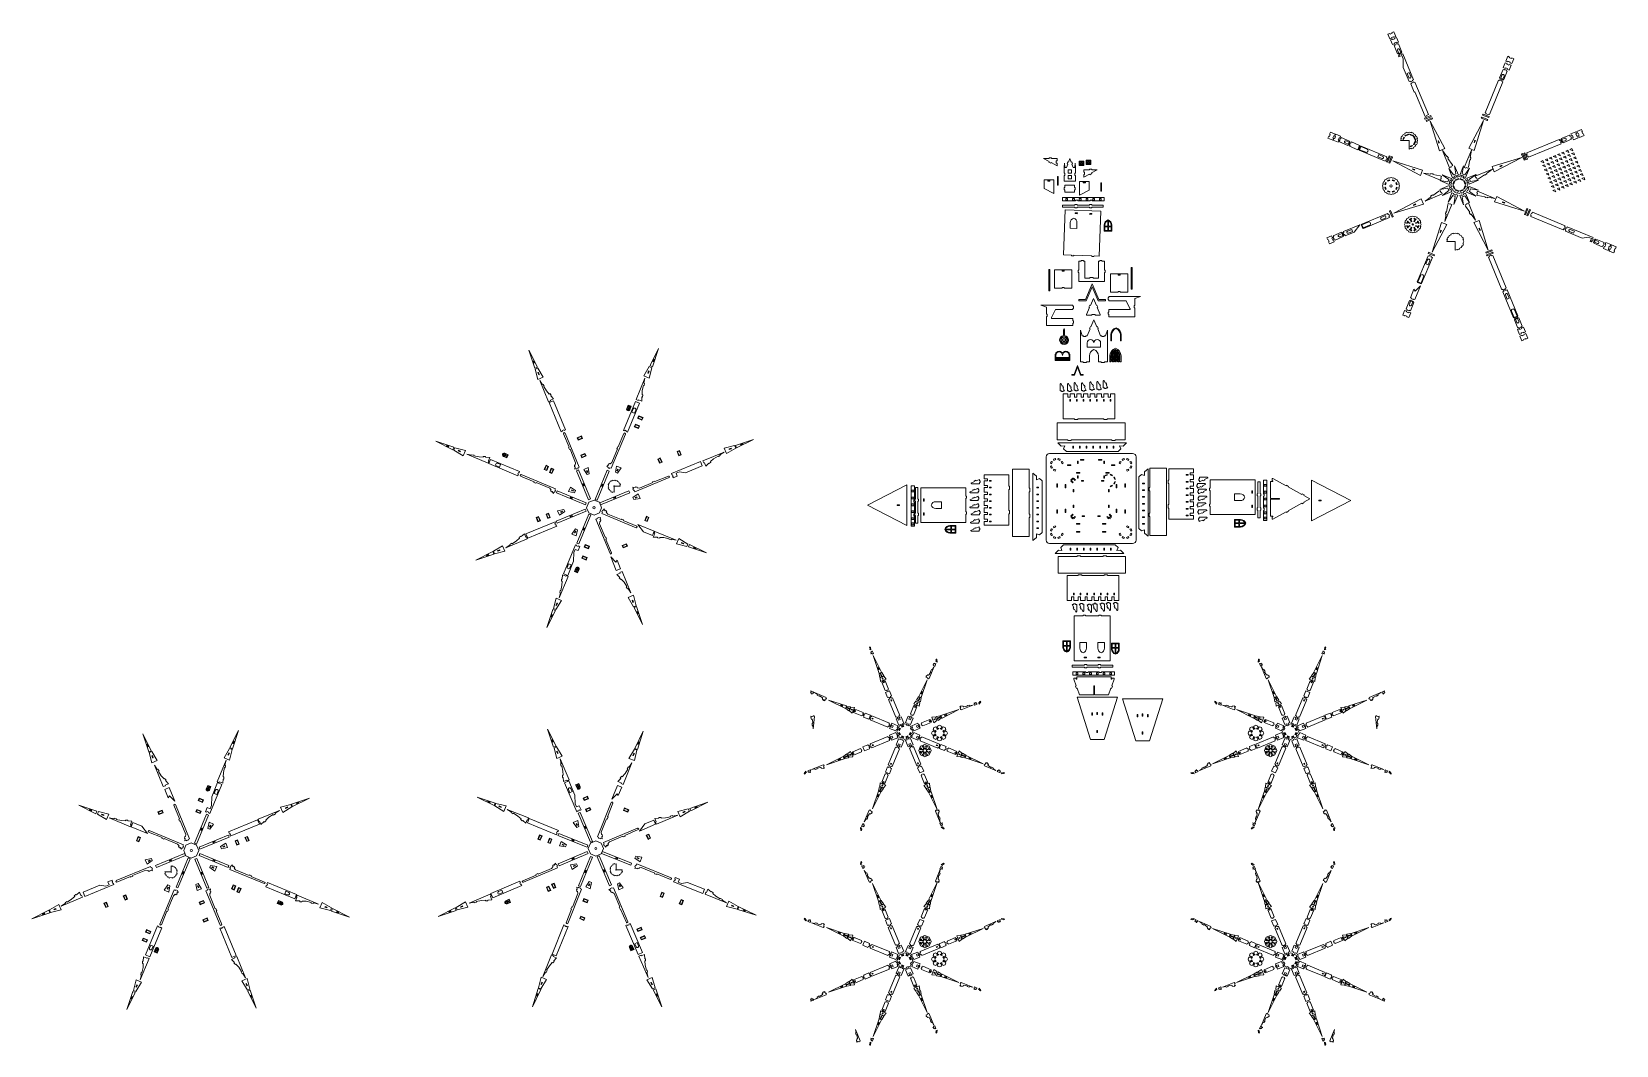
# Model space of a CAD drawing. Header units: millimetres. Extents: x -5563 to 1495, y -1833 to 2679.
import ezdxf

# ---------------------------------------------------------------- set-up
doc = ezdxf.new("R2010")
doc.units = ezdxf.units.MM

msp = doc.modelspace()

# ---------------------------------------------------------------- linework, layer by layer
at = {"color": 7, "linetype": 'Continuous', "lineweight": 15}
for p, q in [((478, 2667.9), (486.7, 2671.5)), ((478, 2667.9), (486.8, 2646.6)), ((487.9, 2668.7), (486.7, 2671.5)), ((486.8, 2646.6), (495.5, 2650.3)), ((487.9, 2668.7), (497.1, 2672.6)), ((489.6, 2642.7), (498.3, 2646.3)), ((489.6, 2642.7), (498.4, 2621.4)), ((503.6, 2656.9), (494.4, 2653)), ((494.4, 2653), (495.5, 2650.3)), ((496, 2675.3), (504.7, 2679)), ((497.1, 2672.6), (496, 2675.3)), ((499.5, 2643.6), (498.3, 2646.3)), ((498.4, 2621.4), (507.1, 2625.1)), ((499.5, 2643.6), (508.7, 2647.4)), ((503.6, 2656.9), (504.8, 2654.1)), ((504.7, 2679), (513.5, 2657.7)), ((504.8, 2654.1), (513.5, 2657.7)), ((505.8, 2617.4), (510.7, 2619.4)), ((505.8, 2617.4), (521.1, 2580.4)), ((515.2, 2631.7), (506, 2627.9)), ((506, 2627.9), (507.1, 2625.1)), ((507.6, 2650.2), (516.3, 2653.8)), ((508.7, 2647.4), (507.6, 2650.2)), ((518.8, 2626), (509.6, 2622.2)), ((509.6, 2622.2), (510.7, 2619.4)), ((515.2, 2631.7), (516.4, 2628.9)), ((516.3, 2653.8), (525.2, 2632.5)), ((516.4, 2628.9), (525.2, 2632.5)), ((520, 2623.3), (518.8, 2626)), ((520, 2623.3), (524.9, 2625.3)), ((524.9, 2625.3), (540.2, 2588.4)), ((520.3, 2596.4), (526, 2582.5)), ((521.1, 2580.4), (523.6, 2581.5)), ((523.6, 2581.5), (524.7, 2578.7)), ((524.7, 2578.7), (538.9, 2584.6)), ((525.1, 2572.3), (530.1, 2574.4)), ((527, 2567.7), (525.1, 2572.3)), ((535.3, 2586.3), (526, 2582.5)), ((540, 2573.1), (527, 2567.7)), ((538.2, 2581), (528.9, 2577.1)), ((528.9, 2577.1), (530.1, 2574.4)), ((535.3, 2586.3), (529.5, 2600.2)), ((537.8, 2587.3), (540.2, 2588.4)), ((538.9, 2584.6), (537.8, 2587.3)), ((539.3, 2578.2), (538.2, 2581)), ((539.3, 2578.2), (544.3, 2580.2)), ((546, 2558.7), (540, 2573.1)), ((592.1, 2464.8), (544.3, 2580.2)), ((546.6, 2520.3), (546, 2558.7)), ((1011.6, 2569.4), (1002.8, 2548.2)), ((1002.8, 2548.2), (1011.6, 2544.5)), ((1011.6, 2569.4), (1020.4, 2565.8)), ((1012.7, 2547.3), (1011.6, 2544.5)), ((1022, 2543.5), (1012.7, 2547.3)), ((1019.2, 2563), (1020.4, 2565.8)), ((1019.2, 2563), (1028.5, 2559.2)), ((1022, 2543.5), (1020.8, 2540.7)), ((1028.5, 2559.2), (1029.6, 2562)), ((1029.6, 2562), (1038.4, 2558.3)), ((1038.4, 2558.3), (1029.6, 2537.1)), ((573, 2456.8), (546.6, 2520.3)), ((572.8, 2497.3), (563.6, 2493.5)), ((563.6, 2493.5), (571.2, 2475)), ((580.5, 2478.9), (572.8, 2497.3)), ((990.8, 2510.7), (975.5, 2473.7)), ((975.5, 2473.7), (978, 2472.7)), ((978, 2472.7), (976.8, 2469.9)), ((986.2, 2485.5), (980.4, 2471.6)), ((989.7, 2467.8), (980.4, 2471.6)), ((989.7, 2467.8), (995.4, 2481.7)), ((990.8, 2510.7), (995.7, 2508.6)), ((1000.3, 2540.6), (991.5, 2519.4)), ((991.5, 2519.4), (1000.3, 2515.8)), ((1009.9, 2502.7), (994.6, 2465.8)), ((996.9, 2511.4), (995.7, 2508.6)), ((1006.1, 2507.5), (996.9, 2511.4)), ((1000.3, 2540.6), (1009.1, 2537)), ((1001.4, 2518.5), (1000.3, 2515.8)), ((1010.7, 2514.7), (1001.4, 2518.5)), ((1005, 2504.8), (1006.1, 2507.5)), ((1005, 2504.8), (1009.9, 2502.7)), ((1007.9, 2534.2), (1009.1, 2537)), ((1007.9, 2534.2), (1017.2, 2530.4)), ((1010.7, 2514.7), (1009.5, 2511.9)), ((1009.5, 2511.9), (1018.3, 2508.3)), ((1017.2, 2530.4), (1018.3, 2533.2)), ((1018.3, 2533.2), (1027.1, 2529.5)), ((1027.1, 2529.5), (1018.3, 2508.3)), ((1020.8, 2540.7), (1029.6, 2537.1)), ((573, 2456.8), (577.9, 2458.9)), ((577.9, 2458.9), (579.1, 2456.1)), ((579.1, 2456.1), (588.3, 2459.9)), ((579.5, 2447.2), (584.4, 2449.2)), ((594.8, 2410.2), (579.5, 2447.2)), ((592.5, 2455.8), (583.3, 2452)), ((583.3, 2452), (584.4, 2449.2)), ((587.1, 2462.7), (592.1, 2464.8)), ((588.3, 2459.9), (587.1, 2462.7)), ((593.7, 2453), (592.5, 2455.8)), ((593.7, 2453), (598.6, 2455.1)), ((598.5, 2411.7), (594.8, 2410.2)), ((644.4, 2300.9), (598.5, 2411.7)), ((658.7, 2310), (598.6, 2455.1)), ((910.9, 2318.4), (971, 2463.5)), ((930.1, 2310.5), (990.1, 2455.6)), ((971, 2463.5), (976, 2461.4)), ((977.1, 2464.2), (976, 2461.4)), ((976.8, 2469.9), (991, 2464)), ((986.3, 2460.4), (977.1, 2464.2)), ((985.2, 2457.6), (986.3, 2460.4)), ((985.2, 2457.6), (990.1, 2455.6)), ((991, 2464), (992.1, 2466.8)), ((992.1, 2466.8), (994.6, 2465.8)), ((668.6, 2305.3), (641.8, 2294.2)), ((641.8, 2294.2), (643.8, 2289.6)), ((643.8, 2289.6), (670.5, 2300.7)), ((644.4, 2300.9), (651.8, 2303.9)), ((674.6, 2295.5), (647.8, 2284.4)), ((647.8, 2284.4), (649.7, 2279.8)), ((649.7, 2279.8), (676.5, 2290.9)), ((650.7, 2306.7), (658.7, 2310)), ((651.8, 2303.9), (650.7, 2306.7)), ((707.3, 2148.6), (666.2, 2281.4)), ((666.2, 2281.4), (731, 2158.4)), ((670.5, 2300.7), (668.6, 2305.3)), ((676.5, 2290.9), (674.6, 2295.5)), ((838.6, 2160.3), (903.5, 2283.3)), ((903.5, 2283.3), (862.4, 2150.5)), ((896.1, 2298.9), (894.1, 2294.3)), ((894.1, 2294.3), (920.9, 2283.2)), ((922.8, 2287.8), (896.1, 2298.9)), ((902.1, 2312.4), (900.1, 2307.7)), ((900.1, 2307.7), (926.9, 2296.6)), ((928.8, 2301.3), (902.1, 2312.4)), ((910.9, 2318.4), (915.9, 2316.4)), ((915.9, 2316.4), (914.7, 2313.6)), ((914.7, 2313.6), (924, 2309.8)), ((920.9, 2283.2), (922.8, 2287.8)), ((924, 2309.8), (925.1, 2312.6)), ((925.1, 2312.6), (930.1, 2310.5)), ((926.9, 2296.6), (928.8, 2301.3)), ((214.5, 2214), (210.8, 2205.3)), ((210.8, 2205.3), (232.1, 2196.5)), ((217.2, 2212.9), (214.5, 2214)), ((217.2, 2212.9), (221.1, 2222.1)), ((221.9, 2232), (218.3, 2223.3)), ((221.1, 2222.1), (218.3, 2223.3)), ((221.9, 2232), (243.2, 2223.2)), ((235.7, 2205.2), (232.1, 2196.5)), ((236.8, 2215.6), (232.9, 2206.4)), ((232.9, 2206.4), (235.7, 2205.2)), ((234.7, 2196), (238.4, 2204.7)), ((234.7, 2196), (256, 2187.2)), ((236.8, 2215.6), (239.5, 2214.5)), ((241.1, 2203.6), (238.4, 2204.7)), ((243.2, 2223.2), (239.5, 2214.5)), ((241.1, 2203.6), (245, 2212.8)), ((242.2, 2214), (245.8, 2222.7)), ((245, 2212.8), (242.2, 2214)), ((245.8, 2222.7), (267.1, 2213.9)), ((256, 2187.2), (259.6, 2195.9)), ((260.7, 2206.3), (256.8, 2197.1)), ((256.8, 2197.1), (259.6, 2195.9)), ((260.7, 2206.3), (263.4, 2205.2)), ((265.7, 2203.7), (261.8, 2194.4)), ((261.8, 2194.4), (264.6, 2193.3)), ((262.6, 2188.3), (264.6, 2193.3)), ((262.6, 2188.3), (299.5, 2173)), ((263.4, 2205.2), (267.1, 2213.9)), ((268.4, 2202.5), (265.7, 2203.7)), ((268.4, 2202.5), (270.5, 2207.5)), ((270.5, 2207.5), (307.4, 2192.2)), ((305.4, 2187.2), (291.5, 2193)), ((303.3, 2174.3), (309.2, 2188.5)), ((306.4, 2189.7), (307.4, 2192.2)), ((309.2, 2188.5), (306.4, 2189.7)), ((313.4, 2183.5), (315.3, 2188.1)), ((352.2, 2172.8), (315.3, 2188.1)), ((538.2, 2203.1), (534.6, 2194.3)), ((534.6, 2194.3), (572.5, 2194.3)), ((535.5, 2204.2), (539.3, 2213.5)), ((538.2, 2203.1), (535.5, 2204.2)), ((539.3, 2213.5), (542.1, 2212.3)), ((545.7, 2221.1), (542.1, 2212.3)), ((548.5, 2209.6), (544.7, 2200.4)), ((544.7, 2200.4), (547.5, 2199.3)), ((554.5, 2224.7), (545.7, 2221.1)), ((547.5, 2199.3), (551.3, 2208.5)), ((551.3, 2208.5), (548.5, 2209.6)), ((553.3, 2227.5), (562.6, 2231.3)), ((554.5, 2224.7), (553.3, 2227.5)), ((570, 2223.6), (553.5, 2216.8)), ((553.5, 2216.8), (554.7, 2214)), ((554.7, 2214), (571.2, 2220.8)), ((562.6, 2231.3), (563.7, 2228.6)), ((572.5, 2232.2), (563.7, 2228.6)), ((571.2, 2220.8), (570, 2223.6)), ((581.3, 2228.6), (572.5, 2232.2)), ((572.5, 2194.3), (572.5, 2156.4)), ((575, 2223.6), (573.8, 2220.8)), ((573.8, 2220.8), (590.3, 2214)), ((591.5, 2216.8), (575, 2223.6)), ((581.3, 2228.6), (582.4, 2231.3)), ((582.4, 2231.3), (591.7, 2227.5)), ((590.3, 2214), (591.5, 2216.8)), ((591.7, 2227.5), (590.5, 2224.7)), ((599.3, 2221.1), (590.5, 2224.7)), ((594.9, 2213.3), (592.2, 2212.1)), ((592.2, 2212.1), (599, 2195.6)), ((599, 2193), (592.2, 2176.5)), ((601.8, 2196.8), (594.9, 2213.3)), ((594.9, 2175.3), (601.8, 2191.8)), ((599, 2195.6), (601.8, 2196.8)), ((601.8, 2191.8), (599, 2193)), ((602.9, 2212.3), (599.3, 2221.1)), ((602.9, 2212.3), (605.7, 2213.5)), ((605.7, 2213.5), (609.5, 2204.2)), ((609.5, 2204.2), (606.7, 2203.1)), ((610.4, 2194.3), (606.7, 2203.1)), ((606.7, 2185.5), (610.4, 2194.3)), ((701.3, 2192.6), (704.1, 2193.8)), ((705.2, 2183.4), (701.3, 2192.6)), ((704.1, 2193.8), (707.9, 2184.5)), ((861.7, 2186.5), (865.6, 2195.7)), ((868.3, 2194.5), (864.5, 2185.3)), ((865.6, 2195.7), (868.3, 2194.5)), ((1096.2, 2139.3), (1241.3, 2199.4)), ((1241.3, 2199.4), (1243.3, 2194.4)), ((1246.1, 2195.6), (1243.3, 2194.4)), ((1249.9, 2186.3), (1246.1, 2195.6)), ((1251.3, 2201.4), (1248.5, 2200.2)), ((1248.5, 2200.2), (1254.4, 2186.1)), ((1287.2, 2219.2), (1250.3, 2203.9)), ((1250.3, 2203.9), (1251.3, 2201.4)), ((1266.2, 2204.7), (1252.3, 2198.9)), ((1256.2, 2189.7), (1252.3, 2198.9)), ((1256.2, 2189.7), (1270, 2195.4)), ((1295.2, 2200), (1258.2, 2184.7)), ((1287.2, 2219.2), (1289.3, 2214.2)), ((1292.1, 2215.4), (1289.3, 2214.2)), ((1295.9, 2206.1), (1292.1, 2215.4)), ((1293.1, 2205), (1295.9, 2206.1)), ((1293.1, 2205), (1295.2, 2200)), ((1314.5, 2233.7), (1293.2, 2224.9)), ((1293.2, 2224.9), (1296.8, 2216.1)), ((1299.6, 2217.3), (1296.8, 2216.1)), ((1303.4, 2208), (1299.6, 2217.3)), ((1303.4, 2208), (1300.7, 2206.9)), ((1300.7, 2206.9), (1304.3, 2198.1)), ((1325.5, 2206.9), (1304.3, 2198.1)), ((1314.5, 2233.7), (1318.1, 2224.9)), ((1315.3, 2223.8), (1318.1, 2224.9)), ((1315.3, 2223.8), (1319.1, 2214.5)), ((1319.1, 2214.5), (1321.9, 2215.7)), ((1340.9, 2244.2), (1319.7, 2235.4)), ((1319.7, 2235.4), (1323.3, 2226.6)), ((1321.9, 2215.7), (1325.5, 2206.9)), ((1326.1, 2227.8), (1323.3, 2226.6)), ((1329.9, 2218.5), (1326.1, 2227.8)), ((1329.9, 2218.5), (1327.1, 2217.4)), ((1327.1, 2217.4), (1330.8, 2208.6)), ((1352, 2217.4), (1330.8, 2208.6)), ((1340.9, 2244.2), (1344.5, 2235.4)), ((1341.8, 2234.3), (1344.5, 2235.4)), ((1341.8, 2234.3), (1345.6, 2225)), ((1345.6, 2225), (1348.4, 2226.2)), ((1348.4, 2226.2), (1352, 2217.4)), ((-1030.8, 2118), (-1030.8, 2115)), ((-1020.8, 2118), (-1030.8, 2118)), ((-1020.8, 2115), (-1020.8, 2118)), ((287.7, 2183.7), (301.6, 2178)), ((299.5, 2173), (300.5, 2175.5)), ((300.5, 2175.5), (303.3, 2174.3)), ((305.4, 2187.2), (301.6, 2178)), ((310.6, 2184.7), (306.8, 2175.4)), ((306.8, 2175.4), (309.5, 2174.3)), ((307.3, 2169), (309.5, 2174.3)), ((344.3, 2153.7), (307.3, 2169)), ((313.4, 2183.5), (310.6, 2184.7)), ((352.2, 2172.8), (344.3, 2153.7)), ((355.2, 2170), (348.4, 2153.5)), ((348.4, 2153.5), (351.2, 2152.3)), ((350.6, 2151), (351.2, 2152.3)), ((466.1, 2103.2), (350.6, 2151)), ((351.7, 2153.7), (357.4, 2167.5)), ((351.7, 2153.7), (379.4, 2142.2)), ((358, 2168.8), (355.2, 2170)), ((385.2, 2156), (357.4, 2167.5)), ((358, 2168.8), (358.5, 2170.2)), ((474, 2122.3), (358.5, 2170.2)), ((437.3, 2131.7), (433.5, 2122.5)), ((433.5, 2122.5), (452, 2114.8)), ((455.8, 2124.1), (437.3, 2131.7)), ((472, 2117.4), (474, 2122.3)), ((483.4, 2127.2), (472.3, 2100.4)), ((476.9, 2098.5), (488, 2125.2)), ((493.7, 2122.8), (482.6, 2096)), ((488, 2125.2), (483.4, 2127.2)), ((487.2, 2094.1), (498.3, 2120.9)), ((498.3, 2120.9), (493.7, 2122.8)), ((572.5, 2156.4), (581.3, 2160.1)), ((586.7, 2173.1), (577.4, 2169.3)), ((577.4, 2169.3), (578.6, 2166.5)), ((578.6, 2166.5), (587.8, 2170.4)), ((582.4, 2157.3), (581.3, 2160.1)), ((591.7, 2161.1), (582.4, 2157.3)), ((587.8, 2170.4), (586.7, 2173.1)), ((590.5, 2163.9), (599.3, 2167.5)), ((590.5, 2163.9), (591.7, 2161.1)), ((592.2, 2176.5), (594.9, 2175.3)), ((599.3, 2167.5), (602.9, 2176.3)), ((605.7, 2175.1), (602.9, 2176.3)), ((609.5, 2184.4), (605.7, 2175.1)), ((606.7, 2185.5), (609.5, 2184.4)), ((707.9, 2184.5), (705.2, 2183.4)), ((731, 2158.4), (707.3, 2148.6)), ((720.7, 2150.1), (752.5, 2073.4)), ((739.8, 2123.3), (720.7, 2150.1)), ((742.3, 2125), (739.8, 2123.3)), ((748.1, 2116.8), (742.3, 2125)), ((849.7, 2151.6), (817.9, 2075)), ((862.4, 2150.5), (838.6, 2160.3)), ((844.2, 2119.1), (849.7, 2151.6)), ((847.2, 2118.6), (844.2, 2119.1)), ((845.5, 2108.8), (847.2, 2118.6)), ((864.5, 2185.3), (861.7, 2186.5)), ((941.9, 2078.4), (1074.7, 2119.5)), ((1074.7, 2119.5), (951.7, 2054.7)), ((1078.1, 2136.2), (1073.5, 2134.3)), ((1073.5, 2134.3), (1084.6, 2107.5)), ((1089.2, 2109.4), (1078.1, 2136.2)), ((1088, 2139.1), (1083.4, 2137.2)), ((1083.4, 2137.2), (1094.5, 2110.4)), ((1099.1, 2112.3), (1088, 2139.1)), ((1098.3, 2134.3), (1095.5, 2133.2)), ((1095.5, 2133.2), (1099.3, 2124)), ((1096.2, 2139.3), (1098.3, 2134.3)), ((1099.3, 2124), (1102.1, 2125.1)), ((1102.1, 2125.1), (1104.1, 2120.2)), ((1104.1, 2120.2), (1249.2, 2180.2)), ((1196.3, 2116.6), (1205.5, 2120.4)), ((1205.5, 2120.4), (1209.3, 2111.2)), ((1214.8, 2124.2), (1224, 2128.1)), ((1227.8, 2118.8), (1214.8, 2124.2)), ((1224, 2128.1), (1227.8, 2118.8)), ((1233.2, 2131.9), (1242.5, 2135.7)), ((1246.3, 2126.5), (1233.2, 2131.9)), ((1242.5, 2135.7), (1246.3, 2126.5)), ((1247.1, 2185.2), (1249.9, 2186.3)), ((1247.1, 2185.2), (1249.2, 2180.2)), ((1251.7, 2139.5), (1260.9, 2143.4)), ((1264.8, 2134.1), (1251.7, 2139.5)), ((1254.4, 2186.1), (1257.2, 2187.2)), ((1257.2, 2187.2), (1258.2, 2184.7)), ((1259.4, 2121.1), (1268.6, 2124.9)), ((1272.4, 2115.7), (1259.4, 2121.1)), ((1260.9, 2143.4), (1264.8, 2134.1)), ((1268.6, 2124.9), (1272.4, 2115.7)), ((1270.2, 2147.2), (1279.4, 2151)), ((1283.3, 2141.8), (1270.2, 2147.2)), ((1277.8, 2128.7), (1287.1, 2132.5)), ((1290.9, 2123.3), (1277.8, 2128.7)), ((1279.4, 2151), (1283.3, 2141.8)), ((1287.1, 2132.5), (1290.9, 2123.3)), ((1288.7, 2154.9), (1297.9, 2158.7)), ((1301.7, 2149.4), (1288.7, 2154.9)), ((1296.3, 2136.4), (1305.6, 2140.2)), ((1309.4, 2131), (1296.3, 2136.4)), ((1297.9, 2158.7), (1301.7, 2149.4)), ((1304, 2117.9), (1313.2, 2121.7)), ((1317, 2112.5), (1304, 2117.9)), ((1305.6, 2140.2), (1309.4, 2131)), ((1313.2, 2121.7), (1317, 2112.5)), ((-1055.8, 2115), (-1030.2, 2101)), ((-1030.8, 2115), (-1055.8, 2115)), ((-1030.2, 2101), (-1031.6, 2098.4)), ((-1031.6, 2098.4), (-1022.9, 2093.6)), ((-1022.9, 2093.6), (-1021.4, 2096.2)), ((-1021.4, 2096.2), (-995.8, 2082.2)), ((-995.8, 2115), (-1020.8, 2115)), ((-998.8, 2104.4), (-995.8, 2104.4)), ((-998.8, 2104.4), (-998.8, 2094.4)), ((-998.8, 2094.4), (-995.8, 2094.4)), ((-995.8, 2104.4), (-995.8, 2115)), ((-995.8, 2082.2), (-995.8, 2094.4)), ((-961.9, 2094), (-963.4, 2074)), ((-963.4, 2074), (-963.4, 2049)), ((-960.4, 2049), (-963.4, 2049)), ((-960.4, 2074), (-961.9, 2094)), ((-953.4, 2074), (-960.4, 2074)), ((-960.4, 2039), (-960.4, 2049)), ((-947.6, 2089.3), (-953.4, 2074)), ((-946.9, 2099.7), (-950.5, 2090.4)), ((-950.5, 2090.4), (-947.6, 2089.3)), ((-944.1, 2098.7), (-946.9, 2099.7)), ((-930.9, 2064), (-945.9, 2064)), ((-945.9, 2064), (-945.9, 2049)), ((-945.9, 2049), (-930.9, 2049)), ((-938.4, 2114), (-944.1, 2098.7)), ((-932.6, 2098.7), (-938.4, 2114)), ((-929.8, 2099.7), (-932.6, 2098.7)), ((-930.9, 2049), (-930.9, 2064)), ((-926.3, 2090.4), (-929.8, 2099.7)), ((-929.1, 2089.3), (-926.3, 2090.4)), ((-923.4, 2074), (-929.1, 2089.3)), ((-916.4, 2074), (-923.4, 2074)), ((-914.9, 2094), (-916.4, 2074)), ((-916.4, 2049), (-913.4, 2049)), ((-916.4, 2049), (-916.4, 2039)), ((-913.4, 2074), (-914.9, 2094)), ((-913.4, 2049), (-913.4, 2074)), ((-896.7, 2102.9), (-896.7, 2082.9)), ((-876.7, 2102.9), (-896.7, 2102.9)), ((-896.7, 2082.9), (-876.7, 2082.9)), ((-888.2, 2099.9), (-893.7, 2099.9)), ((-893.7, 2099.9), (-893.7, 2094.4)), ((-893.7, 2094.4), (-888.2, 2094.4)), ((-888.2, 2091.4), (-893.7, 2091.4)), ((-893.7, 2091.4), (-893.7, 2085.9)), ((-893.7, 2085.9), (-888.2, 2085.9)), ((-888.2, 2094.4), (-888.2, 2099.9)), ((-888.2, 2085.9), (-888.2, 2091.4)), ((-885.2, 2099.9), (-885.2, 2094.4)), ((-879.7, 2099.9), (-885.2, 2099.9)), ((-885.2, 2094.4), (-879.7, 2094.4)), ((-885.2, 2091.4), (-885.2, 2085.9)), ((-879.7, 2091.4), (-885.2, 2091.4)), ((-885.2, 2085.9), (-879.7, 2085.9)), ((-879.7, 2094.4), (-879.7, 2099.9)), ((-879.7, 2085.9), (-879.7, 2091.4)), ((-876.7, 2082.9), (-876.7, 2102.9)), ((-876.2, 2053.5), (-876.2, 2064.1)), ((-876.2, 2064.1), (-851.2, 2064.1)), ((-873.2, 2053.5), (-876.2, 2053.5)), ((-873.2, 2043.5), (-873.2, 2053.5)), ((-865.4, 2107.2), (-865.4, 2087.2)), ((-845.4, 2107.2), (-865.4, 2107.2)), ((-865.4, 2087.2), (-845.4, 2087.2)), ((-862.4, 2104.2), (-862.4, 2098.7)), ((-856.9, 2104.2), (-862.4, 2104.2)), ((-862.4, 2098.7), (-856.9, 2098.7)), ((-862.4, 2095.7), (-862.4, 2090.2)), ((-856.9, 2095.7), (-862.4, 2095.7)), ((-862.4, 2090.2), (-856.9, 2090.2)), ((-856.9, 2098.7), (-856.9, 2104.2)), ((-856.9, 2090.2), (-856.9, 2095.7)), ((-848.4, 2104.2), (-853.9, 2104.2)), ((-853.9, 2104.2), (-853.9, 2098.7)), ((-853.9, 2098.7), (-848.4, 2098.7)), ((-848.4, 2095.7), (-853.9, 2095.7)), ((-853.9, 2095.7), (-853.9, 2090.2)), ((-853.9, 2090.2), (-848.4, 2090.2)), ((-851.2, 2067.1), (-851.2, 2064.1)), ((-841.2, 2067.1), (-851.2, 2067.1)), ((-849.1, 2042.6), (-840.3, 2047.4)), ((-848.4, 2098.7), (-848.4, 2104.2)), ((-848.4, 2090.2), (-848.4, 2095.7)), ((-845.4, 2087.2), (-845.4, 2107.2)), ((-816.2, 2064.1), (-841.8, 2050.1)), ((-840.3, 2047.4), (-841.8, 2050.1)), ((-841.2, 2064.1), (-841.2, 2067.1)), ((-841.2, 2064.1), (-816.2, 2064.1)), ((466.1, 2103.2), (468.1, 2108.1)), ((468.1, 2108.1), (470.9, 2107)), ((470.9, 2107), (474.7, 2116.2)), ((474.7, 2116.2), (472, 2117.4)), ((472.3, 2100.4), (476.9, 2098.5)), ((482.6, 2096), (487.2, 2094.1)), ((499.6, 2104.4), (632.4, 2063.3)), ((622.6, 2039.5), (499.6, 2104.4)), ((587.2, 2066.5), (588.3, 2069.2)), ((596.4, 2062.6), (587.2, 2066.5)), ((588.3, 2069.2), (597.6, 2065.4)), ((597.6, 2065.4), (596.4, 2062.6)), ((632.4, 2063.3), (622.6, 2039.5)), ((636.1, 2049.9), (712.8, 2018.1)), ((668.6, 2044.4), (636.1, 2049.9)), ((669.1, 2047.4), (668.6, 2044.4)), ((679, 2045.7), (669.1, 2047.4)), ((745.6, 2115.1), (748.1, 2116.8)), ((764.7, 2088.3), (745.6, 2115.1)), ((749.1, 2070.6), (766.3, 2029)), ((770, 2041.3), (749.1, 2070.6)), ((752.5, 2073.4), (759.9, 2076.5)), ((758.7, 2079.3), (767, 2082.7)), ((759.9, 2076.5), (758.7, 2079.3)), ((767, 2082.7), (764.7, 2088.3)), ((775.2, 2081.4), (781.1, 2045.9)), ((792.4, 2039.8), (775.2, 2081.4)), ((814.9, 2082.4), (797.7, 2040.8)), ((809, 2047), (814.9, 2082.4)), ((820, 2042.4), (809, 2047)), ((817.9, 2075), (825.3, 2071.9)), ((840.9, 2071.6), (820, 2042.4)), ((823.7, 2030), (840.9, 2071.6)), ((825.3, 2071.9), (826.5, 2074.7)), ((826.5, 2074.7), (834.8, 2071.2)), ((834.8, 2071.2), (837.1, 2076.8)), ((837.1, 2076.8), (842.5, 2109.3)), ((842.5, 2109.3), (845.5, 2108.8)), ((943.4, 2067.5), (866.7, 2035.7)), ((916.5, 2048.3), (943.4, 2067.5)), ((918.3, 2045.9), (916.5, 2048.3)), ((951.7, 2054.7), (941.9, 2078.4)), ((976.7, 2080.6), (985.9, 2084.4)), ((977.8, 2077.8), (976.7, 2080.6)), ((987.1, 2081.6), (977.8, 2077.8)), ((985.9, 2084.4), (987.1, 2081.6)), ((1084.6, 2107.5), (1089.2, 2109.4)), ((1094.5, 2110.4), (1099.1, 2112.3)), ((1159.3, 2101.3), (1168.6, 2105.1)), ((1172.4, 2095.9), (1159.3, 2101.3)), ((1167, 2082.8), (1176.2, 2086.6)), ((1180, 2077.4), (1167, 2082.8)), ((1168.6, 2105.1), (1172.4, 2095.9)), ((1174.6, 2064.3), (1183.9, 2068.1)), ((1187.7, 2058.9), (1174.6, 2064.3)), ((1176.2, 2086.6), (1180, 2077.4)), ((1177.8, 2108.9), (1187, 2112.8)), ((1190.9, 2103.5), (1177.8, 2108.9)), ((1182.3, 2045.8), (1191.5, 2049.7)), ((1183.9, 2068.1), (1187.7, 2058.9)), ((1185.5, 2090.5), (1194.7, 2094.3)), ((1198.5, 2085), (1185.5, 2090.5)), ((1187, 2112.8), (1190.9, 2103.5)), ((1191.5, 2049.7), (1195.3, 2040.4)), ((1193.1, 2072), (1202.3, 2075.8)), ((1206.2, 2066.6), (1193.1, 2072)), ((1194.7, 2094.3), (1198.5, 2085)), ((1209.3, 2111.2), (1196.3, 2116.6)), ((1200.8, 2053.5), (1210, 2057.3)), ((1213.8, 2048.1), (1200.8, 2053.5)), ((1202.3, 2075.8), (1206.2, 2066.6)), ((1203.9, 2098.1), (1213.2, 2101.9)), ((1217, 2092.7), (1203.9, 2098.1)), ((1210, 2057.3), (1213.8, 2048.1)), ((1211.6, 2079.6), (1220.8, 2083.5)), ((1224.6, 2074.2), (1211.6, 2079.6)), ((1213.2, 2101.9), (1217, 2092.7)), ((1219.2, 2061.1), (1228.5, 2065)), ((1232.3, 2055.7), (1219.2, 2061.1)), ((1220.8, 2083.5), (1224.6, 2074.2)), ((1222.4, 2105.8), (1231.6, 2109.6)), ((1235.5, 2100.3), (1222.4, 2105.8)), ((1228.5, 2065), (1232.3, 2055.7)), ((1230.1, 2087.3), (1239.3, 2091.1)), ((1243.1, 2081.9), (1230.1, 2087.3)), ((1231.6, 2109.6), (1235.5, 2100.3)), ((1237.7, 2068.8), (1247, 2072.6)), ((1250.8, 2063.4), (1237.7, 2068.8)), ((1239.3, 2091.1), (1243.1, 2081.9)), ((1240.9, 2113.4), (1250.1, 2117.2)), ((1254, 2108), (1240.9, 2113.4)), ((1245.4, 2050.3), (1254.6, 2054.2)), ((1258.4, 2044.9), (1245.4, 2050.3)), ((1247, 2072.6), (1250.8, 2063.4)), ((1248.5, 2094.9), (1257.8, 2098.8)), ((1261.6, 2089.5), (1248.5, 2094.9)), ((1250.1, 2117.2), (1254, 2108)), ((1254.6, 2054.2), (1258.4, 2044.9)), ((1256.2, 2076.5), (1265.4, 2080.3)), ((1269.3, 2071), (1256.2, 2076.5)), ((1257.8, 2098.8), (1261.6, 2089.5)), ((1263.8, 2058), (1273.1, 2061.8)), ((1276.9, 2052.6), (1263.8, 2058)), ((1265.4, 2080.3), (1269.3, 2071)), ((1267, 2102.6), (1276.3, 2106.4)), ((1280.1, 2097.2), (1267, 2102.6)), ((1273.1, 2061.8), (1276.9, 2052.6)), ((1274.7, 2084.1), (1283.9, 2087.9)), ((1287.7, 2078.7), (1274.7, 2084.1)), ((1276.3, 2106.4), (1280.1, 2097.2)), ((1282.3, 2065.6), (1291.6, 2069.5)), ((1295.4, 2060.2), (1282.3, 2065.6)), ((1283.9, 2087.9), (1287.7, 2078.7)), ((1285.5, 2110.2), (1294.7, 2114.1)), ((1298.6, 2104.8), (1285.5, 2110.2)), ((1290, 2047.2), (1299.2, 2051)), ((1303, 2041.7), (1290, 2047.2)), ((1291.6, 2069.5), (1295.4, 2060.2)), ((1293.1, 2091.8), (1302.4, 2095.6)), ((1306.2, 2086.4), (1293.1, 2091.8)), ((1294.7, 2114.1), (1298.6, 2104.8)), ((1299.2, 2051), (1303, 2041.7)), ((1300.8, 2073.3), (1310, 2077.1)), ((1313.9, 2067.9), (1300.8, 2073.3)), ((1302.4, 2095.6), (1306.2, 2086.4)), ((1308.5, 2054.8), (1317.7, 2058.6)), ((1321.5, 2049.4), (1308.5, 2054.8)), ((1310, 2077.1), (1313.9, 2067.9)), ((1311.6, 2099.4), (1320.9, 2103.2)), ((1324.7, 2094), (1311.6, 2099.4)), ((1317.7, 2058.6), (1321.5, 2049.4)), ((1319.3, 2080.9), (1328.5, 2084.8)), ((1332.3, 2075.5), (1319.3, 2080.9)), ((1320.9, 2103.2), (1324.7, 2094)), ((1326.9, 2062.5), (1336.2, 2066.3)), ((1340, 2057.1), (1326.9, 2062.5)), ((1328.5, 2084.8), (1332.3, 2075.5)), ((1334.6, 2044), (1343.8, 2047.8)), ((1336.2, 2066.3), (1340, 2057.1)), ((1343.8, 2047.8), (1347.7, 2038.6)), ((-1053.3, 2019.3), (-1053.3, 1980.5)), ((-1010.6, 2019.3), (-1053.3, 2019.3)), ((-1053.3, 1980.5), (-1010.6, 1958.6)), ((-1037, 2016.3), (-1027, 2016.3)), ((-1037, 2013.3), (-1037, 2016.3)), ((-1037, 2013.3), (-1027, 2013.3)), ((-1027, 2013.3), (-1027, 2016.3)), ((-1010.6, 1958.6), (-1010.6, 2019.3)), ((-994, 2033.8), (-991, 2033.8)), ((-994, 2033.8), (-994, 1996.6)), ((-994, 1996.6), (-991, 1996.6)), ((-991, 2033.8), (-991, 1996.6)), ((-964.5, 1975.1), (-964.5, 1985.1)), ((-964.5, 1985.1), (-961.5, 1985.1)), ((-963.4, 2039), (-963.4, 2014)), ((-960.4, 2039), (-963.4, 2039)), ((-963.4, 2014), (-913.4, 2014)), ((-961.5, 1995.7), (-917.5, 1995.7)), ((-961.5, 1985.1), (-961.5, 1995.7)), ((-945.9, 2039), (-945.9, 2024)), ((-930.9, 2039), (-945.9, 2039)), ((-945.9, 2024), (-930.9, 2024)), ((-930.9, 2024), (-930.9, 2039)), ((-917.5, 1985.1), (-917.5, 1995.7)), ((-917.5, 1985.1), (-914.5, 1985.1)), ((-916.4, 2039), (-913.4, 2039)), ((-914.5, 1985.1), (-914.5, 1975.1)), ((-913.4, 2014), (-913.4, 2039)), ((-895.4, 1951), (-895.4, 2011.7)), ((-895.4, 2011.7), (-852.7, 2011.7)), ((-879.1, 2008.7), (-869.1, 2008.7)), ((-879.1, 2005.7), (-879.1, 2008.7)), ((-879.1, 2005.7), (-869.1, 2005.7)), ((-850.5, 2045.3), (-876.2, 2031.3)), ((-876.2, 2031.3), (-876.2, 2043.5)), ((-873.2, 2043.5), (-876.2, 2043.5)), ((-869.1, 2005.7), (-869.1, 2008.7)), ((-852.7, 2011.7), (-852.7, 1972.9)), ((-850.5, 2045.3), (-849.1, 2042.6)), ((-797.2, 2005.8), (-800.2, 2005.8)), ((-800.2, 2005.8), (-800.2, 1968.6)), ((-797.2, 2005.8), (-797.2, 1968.6)), ((454, 1992.2), (457.6, 2001)), ((457.6, 1983.4), (454, 1992.2)), ((454.9, 2002.1), (458.7, 2011.4)), ((457.6, 2001), (454.9, 2002.1)), ((454.9, 1982.3), (457.6, 1983.4)), ((458.7, 1973), (454.9, 1982.3)), ((458.7, 2011.4), (461.5, 2010.2)), ((461.5, 2010.2), (465.1, 2019)), ((464, 1986.4), (466.7, 1987.6)), ((467.8, 1977.2), (464, 1986.4)), ((464.1, 1998.3), (467.9, 2007.5)), ((466.9, 1997.1), (464.1, 1998.3)), ((465.1, 2019), (473.9, 2022.6)), ((466.7, 1987.6), (470.6, 1978.3)), ((470.7, 2006.4), (466.9, 1997.1)), ((470.6, 1978.3), (467.8, 1977.2)), ((467.9, 2007.5), (470.7, 2006.4)), ((472.7, 2025.4), (482, 2029.2)), ((473.9, 2022.6), (472.7, 2025.4)), ((476.6, 2016.2), (485.8, 2020)), ((477.7, 2013.4), (476.6, 2016.2)), ((486.9, 2017.2), (477.7, 2013.4)), ((482, 2029.2), (483.1, 2026.4)), ((483.1, 2026.4), (491.9, 2030.1)), ((485.8, 2020), (486.9, 2017.2)), ((491.9, 2030.1), (500.7, 2026.4)), ((496.8, 2017.2), (498, 2020)), ((506.1, 2013.4), (496.8, 2017.2)), ((498, 2020), (507.2, 2016.2)), ((500.7, 2026.4), (501.8, 2029.2)), ((501.8, 2029.2), (511, 2025.4)), ((507.2, 2016.2), (506.1, 2013.4)), ((511, 2025.4), (509.9, 2022.6)), ((509.9, 2022.6), (518.7, 2019)), ((513.1, 2006.4), (515.8, 2007.5)), ((516.9, 1997.1), (513.1, 2006.4)), ((513.1, 1978), (516.9, 1987.3)), ((515.8, 1976.9), (513.1, 1978)), ((515.8, 2007.5), (519.7, 1998.3)), ((519.7, 1986.1), (515.8, 1976.9)), ((519.7, 1998.3), (516.9, 1997.1)), ((516.9, 1987.3), (519.7, 1986.1)), ((518.7, 2019), (522.3, 2010.2)), ((522.3, 2010.2), (525.1, 2011.4)), ((525.1, 2011.4), (528.9, 2002.1)), ((528.9, 1982.3), (525.1, 1973)), ((528.9, 2002.1), (526.1, 2001)), ((526.1, 2001), (529.8, 1992.2)), ((529.8, 1992.2), (526.1, 1983.4)), ((526.1, 1983.4), (528.9, 1982.3)), ((678.5, 2042.7), (679, 2045.7)), ((711, 2037.3), (678.5, 2042.7)), ((709.4, 2016.2), (751, 1999)), ((744.8, 2010.3), (709.4, 2016.2)), ((751.5, 1993.9), (710, 1976.6)), ((710, 1976.6), (745.4, 1982.6)), ((716.5, 2035), (711, 2037.3)), ((712.8, 2018.1), (715.8, 2025.5)), ((713.1, 2026.7), (716.5, 2035)), ((715.8, 2025.5), (713.1, 2026.7)), ((720.2, 2042.3), (749.4, 2021.4)), ((761.7, 2025), (720.2, 2042.3)), ((749.4, 2021.4), (744.8, 2010.3)), ((745.4, 1982.6), (750, 1971.5)), ((751, 1999), (754.4, 2007.4)), ((755, 1985.5), (751.5, 1993.9)), ((755.5, 2017.8), (751.7, 2008.6)), ((751.7, 2008.6), (754.4, 2007.4)), ((752.2, 1984.3), (755, 1985.5)), ((752.2, 1984.3), (756.1, 1975.1)), ((755.5, 2017.8), (758.3, 2016.6)), ((758.2, 1997), (761.8, 2005.8)), ((761.8, 1988.2), (758.2, 1997)), ((758.3, 2016.6), (761.7, 2025)), ((759, 2006.9), (762.9, 2016.2)), ((761.8, 2005.8), (759, 2006.9)), ((759, 1987.1), (761.8, 1988.2)), ((762.9, 1977.8), (759, 1987.1)), ((762.9, 2016.2), (765.6, 2015)), ((765.6, 1979), (762.9, 1977.8)), ((765.6, 2015), (769.3, 2023.8)), ((769.3, 1970.2), (765.6, 1979)), ((766.3, 2029), (774.7, 2032.5)), ((773.1, 2014.8), (767.3, 2000.6)), ((767.3, 2000.6), (770, 1999.5)), ((770, 1994.5), (767.3, 1993.4)), ((767.3, 1993.4), (773.1, 1979.2)), ((769.3, 2023.8), (778, 2027.4)), ((781.1, 2045.9), (770, 2041.3)), ((770, 1999.5), (775.9, 2013.7)), ((775.9, 1980.3), (770, 1994.5)), ((775.9, 2013.7), (773.1, 2014.8)), ((773.1, 1979.2), (775.9, 1980.3)), ((782.8, 2039.1), (773.6, 2035.3)), ((773.6, 2035.3), (774.7, 2032.5)), ((776.9, 2030.2), (786.1, 2034)), ((778, 2027.4), (776.9, 2030.2)), ((792.4, 2025.8), (778.3, 2019.9)), ((778.3, 2019.9), (779.4, 2017.2)), ((779.4, 1976.8), (778.3, 1974.1)), ((779.4, 2017.2), (793.6, 2023)), ((793.6, 1971), (779.4, 1976.8)), ((782.8, 2039.1), (784, 2036.3)), ((784, 2036.3), (792.4, 2039.8)), ((786.1, 2034), (787.3, 2031.3)), ((787.3, 2031.3), (796.1, 2034.9)), ((793.6, 2023), (792.4, 2025.8)), ((796.1, 2034.9), (804.8, 2031.3)), ((797.7, 2040.8), (806, 2037.3)), ((799.7, 2025.8), (798.5, 2023)), ((798.5, 2023), (812.7, 2017.2)), ((812.7, 1976.8), (798.5, 1971)), ((813.9, 2019.9), (799.7, 2025.8)), ((804.8, 2031.3), (806, 2034)), ((807.2, 2040.1), (806, 2037.3)), ((806, 2034), (815.2, 2030.2)), ((816.4, 2036.3), (807.2, 2040.1)), ((812.7, 2017.2), (813.9, 2019.9)), ((813.9, 1974.1), (812.7, 1976.8)), ((815.2, 2030.2), (814.1, 2027.4)), ((814.1, 2027.4), (822.8, 2023.8)), ((816.4, 2036.3), (815.3, 2033.5)), ((815.3, 2033.5), (823.7, 2030)), ((819, 2014.8), (816.2, 2013.7)), ((816.2, 2013.7), (822.1, 1999.5)), ((822.1, 1994.5), (816.2, 1980.3)), ((816.2, 1980.3), (819, 1979.2)), ((824.9, 2000.6), (819, 2014.8)), ((819, 1979.2), (824.9, 1993.4)), ((822.1, 1999.5), (824.9, 2000.6)), ((824.9, 1993.4), (822.1, 1994.5)), ((822.8, 2023.8), (826.5, 2015)), ((826.5, 1979), (822.8, 1970.2)), ((826.5, 2015), (829.3, 2016.2)), ((829.3, 1977.8), (826.5, 1979)), ((829.3, 2016.2), (833.1, 2006.9)), ((833.1, 1987.1), (829.3, 1977.8)), ((871.3, 2044.1), (829.7, 2026.9)), ((829.7, 2026.9), (833.2, 2018.5)), ((833.1, 2006.9), (830.3, 2005.8)), ((830.3, 2005.8), (833.9, 1997)), ((833.9, 1997), (830.3, 1988.2)), ((830.3, 1988.2), (833.1, 1987.1)), ((836, 2019.6), (833.2, 2018.5)), ((834.8, 1971.8), (838.6, 1981)), ((839.3, 1990.6), (835.8, 1982.2)), ((838.6, 1981), (835.8, 1982.2)), ((839.8, 2010.4), (836, 2019.6)), ((839.8, 2010.4), (837, 2009.3)), ((837, 2009.3), (840.5, 2000.9)), ((880.9, 1973.3), (839.3, 1990.6)), ((840.5, 2000.9), (882.1, 2018.1)), ((840.9, 1968.2), (845.5, 1979.3)), ((842, 2023.2), (871.3, 2044.1)), ((846.6, 2012.2), (842, 2023.2)), ((845.5, 1979.3), (880.9, 1973.3)), ((882.1, 2018.1), (846.6, 2012.2)), ((866.7, 2035.7), (869.8, 2028.3)), ((869.8, 2028.3), (872.5, 2029.5)), ((872.5, 2029.5), (876, 2021.1)), ((876, 2021.1), (881.5, 2023.4)), ((881.5, 2023.4), (908.4, 2042.5)), ((908.4, 2042.5), (910.1, 2040.1)), ((910.1, 2040.1), (918.3, 2045.9)), ((1195.3, 2040.4), (1182.3, 2045.8)), ((1189.9, 2027.4), (1199.2, 2031.2)), ((1203, 2022), (1189.9, 2027.4)), ((1197.6, 2008.9), (1206.8, 2012.7)), ((1210.7, 2003.5), (1197.6, 2008.9)), ((1199.2, 2031.2), (1203, 2022)), ((1205.2, 1990.4), (1214.5, 1994.2)), ((1218.3, 1985), (1205.2, 1990.4)), ((1206.8, 2012.7), (1210.7, 2003.5)), ((1208.4, 2035), (1217.7, 2038.8)), ((1221.5, 2029.6), (1208.4, 2035)), ((1214.5, 1994.2), (1218.3, 1985)), ((1216.1, 2016.5), (1225.3, 2020.4)), ((1229.1, 2011.1), (1216.1, 2016.5)), ((1217.7, 2038.8), (1221.5, 2029.6)), ((1223.7, 1998.1), (1233, 2001.9)), ((1236.8, 1992.7), (1223.7, 1998.1)), ((1225.3, 2020.4), (1229.1, 2011.1)), ((1226.9, 2042.7), (1236.1, 2046.5)), ((1240, 2037.3), (1226.9, 2042.7)), ((1231.4, 1979.6), (1240.6, 1983.4)), ((1244.4, 1974.2), (1231.4, 1979.6)), ((1233, 2001.9), (1236.8, 1992.7)), ((1234.5, 2024.2), (1243.8, 2028)), ((1247.6, 2018.8), (1234.5, 2024.2)), ((1236.1, 2046.5), (1240, 2037.3)), ((1240.6, 1983.4), (1244.4, 1974.2)), ((1242.2, 2005.7), (1251.4, 2009.5)), ((1255.3, 2000.3), (1242.2, 2005.7)), ((1243.8, 2028), (1247.6, 2018.8)), ((1249.9, 1987.2), (1259.1, 1991.1)), ((1262.9, 1981.8), (1249.9, 1987.2)), ((1251.4, 2009.5), (1255.3, 2000.3)), ((1253, 2031.8), (1262.3, 2035.7)), ((1266.1, 2026.4), (1253, 2031.8)), ((1259.1, 1991.1), (1262.9, 1981.8)), ((1260.7, 2013.4), (1269.9, 2017.2)), ((1273.7, 2008), (1260.7, 2013.4)), ((1262.3, 2035.7), (1266.1, 2026.4)), ((1268.3, 1994.9), (1277.6, 1998.7)), ((1281.4, 1989.5), (1268.3, 1994.9)), ((1269.9, 2017.2), (1273.7, 2008)), ((1271.5, 2039.5), (1280.7, 2043.3)), ((1284.6, 2034.1), (1271.5, 2039.5)), ((1277.6, 1998.7), (1281.4, 1989.5)), ((1279.2, 2021), (1288.4, 2024.9)), ((1292.2, 2015.6), (1279.2, 2021)), ((1280.7, 2043.3), (1284.6, 2034.1)), ((1286.8, 2002.5), (1296, 2006.4)), ((1299.9, 1997.1), (1286.8, 2002.5)), ((1288.4, 2024.9), (1292.2, 2015.6)), ((1296, 2006.4), (1299.9, 1997.1)), ((1297.6, 2028.7), (1306.9, 2032.5)), ((1310.7, 2023.3), (1297.6, 2028.7)), ((1305.3, 2010.2), (1314.5, 2014)), ((1318.4, 2004.8), (1305.3, 2010.2)), ((1306.9, 2032.5), (1310.7, 2023.3)), ((1314.5, 2014), (1318.4, 2004.8)), ((1316.1, 2036.3), (1325.3, 2040.2)), ((1329.2, 2030.9), (1316.1, 2036.3)), ((1323.8, 2017.9), (1333, 2021.7)), ((1336.8, 2012.4), (1323.8, 2017.9)), ((1325.3, 2040.2), (1329.2, 2030.9)), ((1333, 2021.7), (1336.8, 2012.4)), ((1347.7, 2038.6), (1334.6, 2044)), ((1342.2, 2025.5), (1351.5, 2029.3)), ((1355.3, 2020.1), (1342.2, 2025.5)), ((1351.5, 2029.3), (1355.3, 2020.1)), ((-971.6, 1940.5), (-971.6, 1925.5)), ((-785.6, 1940.5), (-971.6, 1940.5)), ((-971.6, 1925.5), (-913.6, 1925.5)), ((-970.8, 1907.3), (-970.8, 1897.3)), ((-970.8, 1907.3), (-915.8, 1907.3)), ((-961.5, 1975.1), (-964.5, 1975.1)), ((-961.5, 1964.5), (-961.5, 1975.1)), ((-917.5, 1964.5), (-961.5, 1964.5)), ((-948.6, 1937), (-956.6, 1937)), ((-956.6, 1937), (-956.6, 1929)), ((-956.6, 1929), (-948.6, 1929)), ((-948.6, 1929), (-948.6, 1937)), ((-918.6, 1937), (-926.6, 1937)), ((-926.6, 1937), (-926.6, 1929)), ((-926.6, 1929), (-918.6, 1929)), ((-918.6, 1929), (-918.6, 1937)), ((-917.5, 1964.5), (-917.5, 1975.1)), ((-914.5, 1975.1), (-917.5, 1975.1)), ((-915.8, 1910.3), (-915.8, 1907.3)), ((-905.8, 1910.3), (-915.8, 1910.3)), ((-913.6, 1928.5), (-913.6, 1925.5)), ((-903.6, 1928.5), (-913.6, 1928.5)), ((-905.8, 1907.3), (-905.8, 1910.3)), ((-905.8, 1907.3), (-850.8, 1907.3)), ((-903.6, 1928.5), (-903.6, 1925.5)), ((-903.6, 1925.5), (-848.6, 1925.5)), ((-896.6, 1937), (-896.6, 1929)), ((-888.6, 1937), (-896.6, 1937)), ((-896.6, 1929), (-888.6, 1929)), ((-852.7, 1972.9), (-895.4, 1951)), ((-888.6, 1929), (-888.6, 1937)), ((-858.6, 1937), (-866.6, 1937)), ((-866.6, 1937), (-866.6, 1929)), ((-866.6, 1929), (-858.6, 1929)), ((-858.6, 1929), (-858.6, 1937)), ((-840.8, 1910.3), (-850.8, 1910.3)), ((-850.8, 1910.3), (-850.8, 1907.3)), ((-848.6, 1928.5), (-848.6, 1925.5)), ((-838.6, 1928.5), (-848.6, 1928.5)), ((-840.8, 1907.3), (-840.8, 1910.3)), ((-840.8, 1907.3), (-790.8, 1907.3)), ((-838.6, 1928.5), (-838.6, 1925.5)), ((-838.6, 1925.5), (-785.6, 1925.5)), ((-828.6, 1937), (-836.6, 1937)), ((-836.6, 1937), (-836.6, 1929)), ((-836.6, 1929), (-828.6, 1929)), ((-828.6, 1929), (-828.6, 1937)), ((-798.6, 1937), (-806.6, 1937)), ((-806.6, 1937), (-806.6, 1929)), ((-806.6, 1929), (-798.6, 1929)), ((-797.2, 1968.6), (-800.2, 1968.6)), ((-798.6, 1929), (-798.6, 1937)), ((-790.8, 1907.3), (-790.8, 1897.3)), ((-785.6, 1925.5), (-785.6, 1940.5)), ((461.5, 1974.2), (458.7, 1973)), ((465.1, 1965.4), (461.5, 1974.2)), ((473.9, 1961.8), (465.1, 1965.4)), ((472.7, 1959), (473.9, 1961.8)), ((482, 1955.2), (472.7, 1959)), ((476.9, 1968.1), (478, 1970.9)), ((486.1, 1964.3), (476.9, 1968.1)), ((478, 1970.9), (487.3, 1967.1)), ((483.1, 1957.9), (482, 1955.2)), ((491.9, 1954.3), (483.1, 1957.9)), ((487.3, 1967.1), (486.1, 1964.3)), ((500.7, 1957.9), (491.9, 1954.3)), ((496.8, 1967.2), (506.1, 1971)), ((498, 1964.4), (496.8, 1967.2)), ((507.2, 1968.2), (498, 1964.4)), ((501.8, 1955.2), (500.7, 1957.9)), ((511, 1959), (501.8, 1955.2)), ((503.8, 1870.7), (626.8, 1935.6)), ((636.6, 1911.9), (503.8, 1870.7)), ((506.1, 1971), (507.2, 1968.2)), ((518.7, 1965.4), (509.9, 1961.8)), ((509.9, 1961.8), (511, 1959)), ((522.3, 1974.2), (518.7, 1965.4)), ((525.1, 1973), (522.3, 1974.2)), ((591.4, 1908.7), (600.7, 1912.5)), ((592.6, 1905.9), (591.4, 1908.7)), ((601.8, 1909.7), (592.6, 1905.9)), ((600.7, 1912.5), (601.8, 1909.7)), ((626.8, 1935.6), (636.6, 1911.9)), ((643.4, 1925.3), (720.1, 1957)), ((670.2, 1944.4), (643.4, 1925.3)), ((676.6, 1952.6), (668.5, 1946.8)), ((668.5, 1946.8), (670.2, 1944.4)), ((678.4, 1950.2), (676.6, 1952.6)), ((705.2, 1969.3), (678.4, 1950.2)), ((710.8, 1971.6), (705.2, 1969.3)), ((714.2, 1963.3), (710.8, 1971.6)), ((717, 1964.4), (714.2, 1963.3)), ((720.1, 1957), (717, 1964.4)), ((750, 1971.5), (720.7, 1950.6)), ((720.7, 1950.6), (762.3, 1967.8)), ((731.8, 1833.6), (763.5, 1910.3)), ((744.4, 1908.5), (738.9, 1876)), ((746.7, 1914), (744.4, 1908.5)), ((763, 1961.8), (745.8, 1920.2)), ((745.8, 1920.2), (766.6, 1949.5)), ((755, 1910.6), (746.7, 1914)), ((756.1, 1913.4), (755, 1910.6)), ((756.1, 1975.1), (758.8, 1976.2)), ((763.5, 1910.3), (756.1, 1913.4)), ((762.3, 1967.8), (758.8, 1976.2)), ((771.4, 1958.3), (763, 1961.8)), ((766.6, 1949.5), (777.7, 1944.9)), ((778, 1966.6), (769.3, 1970.2)), ((770.2, 1955.6), (771.4, 1958.3)), ((770.2, 1955.6), (779.5, 1951.7)), ((771.8, 1909.4), (789, 1951)), ((777.7, 1944.9), (771.8, 1909.4)), ((776.9, 1963.8), (778, 1966.6)), ((786.1, 1960), (776.9, 1963.8)), ((778.3, 1974.1), (792.4, 1968.2)), ((779.5, 1951.7), (780.6, 1954.5)), ((789, 1951), (780.6, 1954.5)), ((787.3, 1962.8), (786.1, 1960)), ((796.1, 1959.1), (787.3, 1962.8)), ((792.4, 1968.2), (793.6, 1971)), ((804.8, 1962.8), (796.1, 1959.1)), ((806.2, 1953.3), (797.8, 1949.8)), ((797.8, 1949.8), (815, 1908.2)), ((798.5, 1971), (799.7, 1968.2)), ((799.7, 1968.2), (813.9, 1974.1)), ((806, 1960), (804.8, 1962.8)), ((815.2, 1963.8), (806, 1960)), ((807.3, 1950.5), (806.2, 1953.3)), ((807.3, 1950.5), (816.6, 1954.3)), ((809.1, 1943.7), (820.2, 1948.3)), ((815, 1908.2), (809.1, 1943.7)), ((822.8, 1970.2), (814.1, 1966.6)), ((814.1, 1966.6), (815.2, 1963.8)), ((823.8, 1960.6), (815.4, 1957.1)), ((816.6, 1954.3), (815.4, 1957.1)), ((820.2, 1948.3), (841, 1919)), ((830.1, 1911.2), (821.7, 1907.7)), ((821.7, 1907.7), (824, 1902.2)), ((841, 1919), (823.8, 1960.6)), ((832, 1972.9), (828.5, 1964.5)), ((828.5, 1964.5), (870.1, 1947.3)), ((836.3, 1917), (828.9, 1913.9)), ((828.9, 1913.9), (830.1, 1911.2)), ((834.8, 1971.8), (832, 1972.9)), ((868.1, 1840.3), (836.3, 1917)), ((870.1, 1947.3), (840.9, 1968.2)), ((877.2, 1960.2), (873.7, 1951.9)), ((873.7, 1951.9), (879.3, 1949.6)), ((877.5, 1968.7), (874.4, 1961.3)), ((874.4, 1961.3), (877.2, 1960.2)), ((954.1, 1937), (877.5, 1968.7)), ((879.3, 1949.6), (911.8, 1944.1)), ((911.8, 1944.1), (911.3, 1941.2)), ((911.3, 1941.2), (921.1, 1939.5)), ((921.1, 1939.5), (921.6, 1942.5)), ((921.6, 1942.5), (954.1, 1937)), ((953, 1921.3), (962.9, 1945)), ((1085.9, 1880.2), (953, 1921.3)), ((962.9, 1945), (1085.9, 1880.2)), ((987.8, 1919.1), (989, 1921.9)), ((997.1, 1915.3), (987.8, 1919.1)), ((989, 1921.9), (998.2, 1918.1)), ((998.2, 1918.1), (997.1, 1915.3)), ((1212.9, 1971.9), (1222.1, 1975.8)), ((1226, 1966.5), (1212.9, 1971.9)), ((1222.1, 1975.8), (1226, 1966.5)), ((-970.8, 1897.3), (-915.8, 1897.3)), ((-959.7, 1886.1), (-967.4, 1686.3)), ((-959.7, 1886.1), (-799.9, 1880)), ((-915.8, 1897.3), (-915.8, 1894.3)), ((-915.8, 1894.3), (-905.8, 1894.3)), ((-915.2, 1872.4), (-915.3, 1869.4)), ((-905.4, 1869), (-915.3, 1869.4)), ((-905.2, 1872), (-915.2, 1872.4)), ((-905.8, 1894.3), (-905.8, 1897.3)), ((-905.8, 1897.3), (-850.8, 1897.3)), ((-905.2, 1872), (-905.4, 1869)), ((-850.8, 1897.3), (-850.8, 1894.3)), ((-850.8, 1894.3), (-840.8, 1894.3)), ((-850.3, 1869.9), (-850.4, 1866.9)), ((-840.4, 1866.6), (-850.4, 1866.9)), ((-840.3, 1869.6), (-850.3, 1869.9)), ((-840.8, 1894.3), (-840.8, 1897.3)), ((-840.8, 1897.3), (-790.8, 1897.3)), ((-840.3, 1869.6), (-840.4, 1866.6)), ((-799.9, 1880), (-807.5, 1680.2)), ((-770, 1837.3), (-770, 1814.1)), ((-767, 1814.1), (-767, 1837.3)), ((477, 1870.5), (361.5, 1822.7)), ((484.9, 1851.4), (369.4, 1803.5)), ((462.9, 1858.9), (444.4, 1851.2)), ((444.4, 1851.2), (448.2, 1842)), ((448.2, 1842), (466.7, 1849.6)), ((479, 1865.6), (477, 1870.5)), ((481.8, 1866.7), (479, 1865.6)), ((485.6, 1857.5), (481.8, 1866.7)), ((482.8, 1856.3), (485.6, 1857.5)), ((484.9, 1851.4), (482.8, 1856.3)), ((490.3, 1882.6), (485.7, 1880.6)), ((485.7, 1880.6), (496.8, 1853.9)), ((501.4, 1855.8), (490.3, 1882.6)), ((496.8, 1853.9), (501.4, 1855.8)), ((556.8, 1839.7), (552.9, 1830.4)), ((559.5, 1838.5), (556.8, 1839.7)), ((559.5, 1838.5), (563, 1846.9)), ((565.1, 1836.2), (561.3, 1827)), ((563, 1846.9), (571.4, 1850.4)), ((567.9, 1835.1), (565.1, 1836.2)), ((579.5, 1857), (570.3, 1853.2)), ((570.3, 1853.2), (571.4, 1850.4)), ((582.9, 1848.7), (573.7, 1844.8)), ((573.7, 1844.8), (574.9, 1842.1)), ((574.9, 1842.1), (584.1, 1845.9)), ((582, 1841.8), (579.2, 1840.6)), ((579.2, 1840.6), (582.3, 1833.2)), ((580.6, 1854.2), (579.5, 1857)), ((580.6, 1854.2), (589, 1857.7)), ((585.1, 1834.4), (582, 1841.8)), ((584.1, 1845.9), (582.9, 1848.7)), ((589, 1857.7), (597.4, 1854.2)), ((596.1, 1841.8), (593, 1834.4)), ((595.1, 1848.7), (594, 1845.9)), ((594, 1845.9), (603.2, 1842.1)), ((604.4, 1844.8), (595.1, 1848.7)), ((595.8, 1833.2), (598.8, 1840.6)), ((598.8, 1840.6), (596.1, 1841.8)), ((598.6, 1857), (597.4, 1854.2)), ((607.8, 1853.2), (598.6, 1857)), ((603.2, 1842.1), (604.4, 1844.8)), ((606.7, 1850.4), (607.8, 1853.2)), ((606.7, 1850.4), (615.1, 1846.9)), ((613, 1836.2), (610.2, 1835.1)), ((616.8, 1827), (613, 1836.2)), ((615.1, 1846.9), (618.5, 1838.5)), ((621.3, 1839.7), (618.5, 1838.5)), ((625.1, 1830.4), (621.3, 1839.7)), ((737.2, 1866.1), (731.8, 1833.6)), ((735.9, 1876.5), (734.3, 1866.6)), ((734.3, 1866.6), (737.2, 1866.1)), ((738.9, 1876), (735.9, 1876.5)), ((824, 1902.2), (843.1, 1875.3)), ((843.1, 1875.3), (840.7, 1873.6)), ((840.7, 1873.6), (846.5, 1865.4)), ((846.5, 1865.4), (848.9, 1867.2)), ((848.9, 1867.2), (868.1, 1840.3)), ((860.2, 1829.4), (883.9, 1839.3)), ((883.9, 1839.3), (925, 1706.4)), ((1096.9, 1892.6), (1085.8, 1865.8)), ((1085.8, 1865.8), (1090.4, 1863.9)), ((1090.4, 1863.9), (1101.5, 1890.7)), ((1101.5, 1890.7), (1096.9, 1892.6)), ((1108, 1887.9), (1096.9, 1861.1)), ((1096.9, 1861.1), (1101.5, 1859.2)), ((1101.5, 1859.2), (1112.6, 1886)), ((1112.6, 1886), (1108, 1887.9)), ((1117.5, 1871.9), (1113.7, 1862.7)), ((1113.7, 1862.7), (1116.4, 1861.5)), ((1116.4, 1861.5), (1114.4, 1856.6)), ((1114.4, 1856.6), (1259.4, 1796.5)), ((1120.3, 1870.8), (1117.5, 1871.9)), ((1122.3, 1875.7), (1120.3, 1870.8)), ((1122.3, 1875.7), (1267.4, 1815.6)), ((-936.9, 1829.4), (-937.9, 1804.4)), ((-937.9, 1804.4), (-907.9, 1803.2)), ((-907.9, 1803.2), (-906.9, 1828.2)), ((-785.5, 1791.1), (-785.5, 1818.1)), ((-751.5, 1791.1), (-785.5, 1791.1)), ((-782.5, 1814.1), (-782.5, 1818.1)), ((-770, 1814.1), (-782.5, 1814.1)), ((-782.5, 1794.1), (-782.5, 1811.1)), ((-782.5, 1811.1), (-770, 1811.1)), ((-770, 1794.1), (-782.5, 1794.1)), ((-770, 1811.1), (-770, 1794.1)), ((-754.5, 1814.1), (-767, 1814.1)), ((-767, 1811.1), (-754.5, 1811.1)), ((-767, 1794.1), (-767, 1811.1)), ((-754.5, 1794.1), (-767, 1794.1)), ((-754.5, 1818.1), (-754.5, 1814.1)), ((-754.5, 1811.1), (-754.5, 1794.1)), ((-751.5, 1818.1), (-751.5, 1791.1)), ((206.3, 1761.5), (227.5, 1770.3)), ((227.5, 1770.3), (231.1, 1761.5)), ((236.6, 1765.7), (233.8, 1764.6)), ((233.8, 1764.6), (237.7, 1755.3)), ((234.6, 1770.7), (271.5, 1786)), ((236.6, 1765.7), (234.6, 1770.7)), ((242.5, 1751.5), (279.5, 1766.8)), ((273.6, 1781), (259.7, 1775.3)), ((263.5, 1766.1), (277.4, 1771.8)), ((272.5, 1783.5), (271.5, 1786)), ((275.3, 1784.7), (272.5, 1783.5)), ((273.6, 1781), (277.4, 1771.8)), ((281.2, 1770.5), (275.3, 1784.7)), ((278.4, 1769.3), (281.2, 1770.5)), ((279.5, 1766.8), (278.4, 1769.3)), ((281.9, 1785), (279.1, 1783.9)), ((279.1, 1783.9), (283, 1774.6)), ((352.4, 1819.6), (280, 1789.6)), ((280, 1789.6), (281.9, 1785)), ((283, 1774.6), (285.7, 1775.8)), ((285.7, 1775.8), (287.9, 1770.5)), ((328, 1787.1), (287.9, 1770.5)), ((298.2, 1791.4), (316.7, 1799)), ((320.5, 1789.8), (302, 1782.1)), ((316.7, 1799), (320.5, 1789.8)), ((352.4, 1819.6), (328, 1787.1)), ((362, 1821.3), (359.3, 1820.2)), ((359.3, 1820.2), (366.1, 1803.7)), ((362, 1821.3), (361.5, 1822.7)), ((390.3, 1831.5), (362.6, 1820)), ((368.3, 1806.2), (362.6, 1820)), ((366.1, 1803.7), (368.9, 1804.9)), ((368.3, 1806.2), (396, 1817.7)), ((369.4, 1803.5), (368.9, 1804.9)), ((552.2, 1820.9), (555.7, 1829.3)), ((555.7, 1812.5), (552.2, 1820.9)), ((552.9, 1830.4), (555.7, 1829.3)), ((555.7, 1812.5), (552.9, 1811.3)), ((552.9, 1811.3), (556.8, 1802.1)), ((556.8, 1802.1), (559.5, 1803.3)), ((563, 1794.9), (559.5, 1803.3)), ((561.3, 1827), (564, 1825.8)), ((564, 1815.9), (561.3, 1814.8)), ((561.3, 1814.8), (565.1, 1805.6)), ((571.4, 1791.4), (563, 1794.9)), ((564, 1825.8), (567.9, 1835.1)), ((567.9, 1806.7), (564, 1815.9)), ((565.1, 1805.6), (567.9, 1806.7)), ((569.3, 1830.7), (568.1, 1827.9)), ((568.1, 1827.9), (575.5, 1824.9)), ((575.5, 1816.9), (568.1, 1813.9)), ((568.1, 1813.9), (569.3, 1811.1)), ((576.7, 1827.6), (569.3, 1830.7)), ((569.3, 1811.1), (576.7, 1814.1)), ((571.4, 1791.4), (570.3, 1788.6)), ((570.3, 1788.6), (579.5, 1784.8)), ((574.9, 1799.7), (573.7, 1796.9)), ((573.7, 1796.9), (582.9, 1793.1)), ((584.1, 1795.9), (574.9, 1799.7)), ((575.5, 1824.9), (576.7, 1827.6)), ((576.7, 1814.1), (575.5, 1816.9)), ((582.3, 1808.5), (579.2, 1801.1)), ((579.2, 1801.1), (582, 1800)), ((579.5, 1784.8), (580.6, 1787.6)), ((589, 1784.1), (580.6, 1787.6)), ((582, 1800), (585.1, 1807.4)), ((582.3, 1833.2), (585.1, 1834.4)), ((585.1, 1807.4), (582.3, 1808.5)), ((582.9, 1793.1), (584.1, 1795.9)), ((597.4, 1787.6), (589, 1784.1)), ((593, 1834.4), (595.8, 1833.2)), ((595.8, 1808.5), (593, 1807.4)), ((593, 1807.4), (596.1, 1800)), ((603.2, 1799.7), (594, 1795.9)), ((594, 1795.9), (595.1, 1793.1)), ((595.1, 1793.1), (604.4, 1796.9)), ((598.8, 1801.1), (595.8, 1808.5)), ((596.1, 1800), (598.8, 1801.1)), ((597.4, 1787.6), (598.6, 1784.8)), ((598.6, 1784.8), (607.8, 1788.6)), ((608.8, 1830.7), (601.4, 1827.6)), ((601.4, 1827.6), (602.5, 1824.9)), ((602.5, 1816.9), (601.4, 1814.1)), ((601.4, 1814.1), (608.8, 1811.1)), ((602.5, 1824.9), (609.9, 1827.9)), ((609.9, 1813.9), (602.5, 1816.9)), ((604.4, 1796.9), (603.2, 1799.7)), ((615.1, 1794.9), (606.7, 1791.4)), ((607.8, 1788.6), (606.7, 1791.4)), ((609.9, 1827.9), (608.8, 1830.7)), ((608.8, 1811.1), (609.9, 1813.9)), ((610.2, 1835.1), (614, 1825.8)), ((614, 1815.9), (610.2, 1806.7)), ((610.2, 1806.7), (613, 1805.6)), ((613, 1805.6), (616.8, 1814.8)), ((614, 1825.8), (616.8, 1827)), ((616.8, 1814.8), (614, 1815.9)), ((618.5, 1803.3), (615.1, 1794.9)), ((618.5, 1803.3), (621.3, 1802.1)), ((621.3, 1802.1), (625.1, 1811.3)), ((622.4, 1829.3), (625.1, 1830.4)), ((622.4, 1829.3), (625.8, 1820.9)), ((625.8, 1820.9), (622.4, 1812.5)), ((625.1, 1811.3), (622.4, 1812.5)), ((674.9, 1697.1), (716.1, 1829.9)), ((739.8, 1820.1), (674.9, 1697.1)), ((710.1, 1785.9), (713.9, 1795.1)), ((712.9, 1784.7), (710.1, 1785.9)), ((716.7, 1794), (712.9, 1784.7)), ((713.9, 1795.1), (716.7, 1794)), ((716.1, 1829.9), (739.8, 1820.1)), ((751.4, 1771.3), (747.7, 1762.5)), ((760.2, 1774.9), (751.4, 1771.3)), ((768.2, 1781.5), (759, 1777.7)), ((759, 1777.7), (760.2, 1774.9)), ((769.4, 1778.7), (768.2, 1781.5)), ((778.2, 1782.4), (769.4, 1778.7)), ((786.9, 1778.7), (778.2, 1782.4)), ((788.1, 1781.5), (786.9, 1778.7)), ((797.3, 1777.7), (788.1, 1781.5)), ((796.2, 1774.9), (797.3, 1777.7)), ((805, 1771.3), (796.2, 1774.9)), ((808.6, 1762.5), (805, 1771.3)), ((925, 1706.4), (860.2, 1829.4)), ((883.3, 1803.3), (886, 1804.5)), ((887.1, 1794.1), (883.3, 1803.3)), ((886, 1804.5), (889.9, 1795.2)), ((889.9, 1795.2), (887.1, 1794.1)), ((1261.5, 1801.4), (1259.4, 1796.5)), ((1261.5, 1801.4), (1264.3, 1800.3)), ((1264.3, 1800.3), (1268.1, 1809.5)), ((1267.4, 1815.6), (1265.3, 1810.7)), ((1268.1, 1809.5), (1265.3, 1810.7)), ((1271.7, 1806.2), (1267.9, 1797)), ((1267.9, 1797), (1270.6, 1795.8)), ((1268.6, 1790.9), (1270.6, 1795.8)), ((1268.6, 1790.9), (1342.9, 1760.1)), ((1274.5, 1805.1), (1271.7, 1806.2)), ((1274.5, 1805.1), (1276.5, 1810)), ((1276.5, 1810), (1392, 1762.2)), ((1286.8, 1789.1), (1305.3, 1781.5)), ((1309.1, 1790.7), (1290.6, 1798.4)), ((1305.3, 1781.5), (1309.1, 1790.7)), ((206.3, 1761.5), (209.9, 1752.7)), ((212.7, 1753.8), (209.9, 1752.7)), ((216.5, 1744.6), (212.7, 1753.8)), ((216.5, 1744.6), (213.7, 1743.4)), ((213.7, 1743.4), (217.4, 1734.7)), ((217.4, 1734.7), (238.6, 1743.5)), ((228.4, 1760.3), (231.1, 1761.5)), ((228.4, 1760.3), (232.2, 1751.1)), ((232.2, 1751.1), (235, 1752.3)), ((235, 1752.3), (238.6, 1743.5)), ((237.7, 1755.3), (240.4, 1756.5)), ((242.5, 1751.5), (240.4, 1756.5)), ((659, 1697), (657.1, 1692.4)), ((685.8, 1685.9), (659, 1697)), ((743.9, 1753.3), (740.3, 1744.5)), ((740.3, 1744.5), (778.2, 1744.5)), ((745, 1763.7), (741.1, 1754.4)), ((741.1, 1754.4), (743.9, 1753.3)), ((747.7, 1762.5), (745, 1763.7)), ((778.2, 1744.5), (778.2, 1706.6)), ((778.2, 1706.6), (786.9, 1710.2)), ((786.9, 1710.2), (788.1, 1707.5)), ((788.1, 1707.5), (797.3, 1711.3)), ((796.2, 1714.1), (805, 1717.7)), ((797.3, 1711.3), (796.2, 1714.1)), ((805, 1717.7), (808.6, 1726.5)), ((811.4, 1763.7), (808.6, 1762.5)), ((808.6, 1726.5), (811.4, 1725.3)), ((815.2, 1754.4), (811.4, 1763.7)), ((811.4, 1725.3), (815.2, 1734.6)), ((812.4, 1753.3), (815.2, 1754.4)), ((816.1, 1744.5), (812.4, 1753.3)), ((812.4, 1735.7), (816.1, 1744.5)), ((815.2, 1734.6), (812.4, 1735.7)), ((940.7, 1708.2), (913.9, 1697.1)), ((913.9, 1697.1), (915.9, 1692.5)), ((915.9, 1692.5), (942.6, 1703.6)), ((944.7, 1697.5), (917.9, 1686.4)), ((942.6, 1703.6), (940.7, 1708.2)), ((946.6, 1692.8), (944.7, 1697.5)), ((1342.9, 1760.1), (1370.3, 1764)), ((1370.3, 1764), (1384.8, 1758)), ((1384.8, 1758), (1379.4, 1745)), ((1379.4, 1745), (1384.1, 1743)), ((1386.1, 1748), (1384.1, 1743)), ((1386.1, 1748), (1388.9, 1746.8)), ((1388.9, 1746.8), (1392.7, 1756.1)), ((1392, 1762.2), (1389.9, 1757.2)), ((1392.7, 1756.1), (1389.9, 1757.2)), ((1399.8, 1754.8), (1394, 1740.6)), ((1394, 1740.6), (1396.7, 1739.5)), ((1396.7, 1739.5), (1395.7, 1737)), ((1432.7, 1721.7), (1395.7, 1737)), ((1397.8, 1741.9), (1401.6, 1751.2)), ((1397.8, 1741.9), (1411.6, 1736.2)), ((1402.6, 1753.6), (1399.8, 1754.8)), ((1415.4, 1745.4), (1401.6, 1751.2)), ((1403.6, 1756.1), (1402.6, 1753.6)), ((1440.6, 1740.8), (1403.6, 1756.1)), ((1434.7, 1726.6), (1432.7, 1721.7)), ((1434.7, 1726.6), (1437.5, 1725.5)), ((1437.5, 1725.5), (1441.3, 1734.7)), ((1441.6, 1722.3), (1438, 1713.5)), ((1459.2, 1704.7), (1438, 1713.5)), ((1440.6, 1740.8), (1438.5, 1735.9)), ((1441.3, 1734.7), (1438.5, 1735.9)), ((1444.4, 1721.2), (1441.6, 1722.3)), ((1444.4, 1721.2), (1448.2, 1730.4)), ((1449, 1740.3), (1445.4, 1731.6)), ((1448.2, 1730.4), (1445.4, 1731.6)), ((1470.3, 1731.5), (1449, 1740.3)), ((1462.8, 1713.5), (1459.2, 1704.7)), ((1463.9, 1723.9), (1460.1, 1714.7)), ((1460.1, 1714.7), (1462.8, 1713.5)), ((1463, 1702.8), (1466.7, 1711.6)), ((1484.3, 1694), (1463, 1702.8)), ((1463.9, 1723.9), (1466.7, 1722.7)), ((1470.3, 1731.5), (1466.7, 1722.7)), ((1469.5, 1710.4), (1466.7, 1711.6)), ((1469.5, 1710.4), (1473.3, 1719.6)), ((1470.5, 1720.8), (1474.1, 1729.6)), ((1473.3, 1719.6), (1470.5, 1720.8)), ((1495.4, 1720.8), (1474.1, 1729.6)), ((1484.3, 1694), (1487.9, 1702.8)), ((1489, 1713.1), (1485.2, 1703.9)), ((1485.2, 1703.9), (1487.9, 1702.8)), ((1489, 1713.1), (1491.8, 1712)), ((1491.8, 1712), (1495.4, 1720.8)), ((-967.4, 1686.3), (-930.9, 1684.9)), ((-930.9, 1684.9), (-931, 1681.9)), ((-931, 1681.9), (-921.1, 1681.5)), ((-921.1, 1681.5), (-920.9, 1684.5)), ((-920.9, 1684.5), (-841, 1681.4)), ((-898.7, 1617.1), (-898.7, 1657.1)), ((-898.7, 1657.1), (-887.7, 1657.1)), ((-887.7, 1657.1), (-887.7, 1660.1)), ((-887.7, 1660.1), (-877.7, 1660.1)), ((-877.7, 1660.1), (-877.7, 1657.1)), ((-877.7, 1657.1), (-871.7, 1657.1)), ((-871.7, 1657.1), (-871.7, 1582.1)), ((-841, 1681.4), (-841.1, 1678.4)), ((-841.1, 1678.4), (-831.1, 1678.1)), ((-831.1, 1678.1), (-831, 1681.1)), ((-831, 1681.1), (-807.5, 1680.2)), ((-811.7, 1582.1), (-811.7, 1657.1)), ((-811.7, 1657.1), (-805.7, 1657.1)), ((-805.7, 1657.1), (-805.7, 1660.1)), ((-805.7, 1660.1), (-795.7, 1660.1)), ((-795.7, 1660.1), (-795.7, 1657.1)), ((-795.7, 1657.1), (-784.7, 1657.1)), ((-784.7, 1657.1), (-784.7, 1617.1)), ((-666.1, 1629.2), (-666.1, 1533.2)), ((-661.1, 1629.2), (-666.1, 1629.2)), ((-661.1, 1533.2), (-661.1, 1629.2)), ((656.9, 1681.8), (609, 1566.3)), ((676, 1673.9), (628.2, 1558.4)), ((655.1, 1663.6), (647.5, 1645.1)), ((647.5, 1645.1), (656.7, 1641.3)), ((656.7, 1641.3), (664.4, 1659.8)), ((661.8, 1679.8), (656.9, 1681.8)), ((657.1, 1692.4), (683.9, 1681.3)), ((663, 1682.5), (661.8, 1679.8)), ((672.2, 1678.7), (663, 1682.5)), ((671.1, 1675.9), (672.2, 1678.7)), ((676, 1673.9), (671.1, 1675.9)), ((683.9, 1681.3), (685.8, 1685.9)), ((917.9, 1686.4), (919.8, 1681.8)), ((919.8, 1681.8), (946.6, 1692.8)), ((930.6, 1677.5), (925.7, 1675.4)), ((925.7, 1675.4), (985.8, 1530.4)), ((938.7, 1684.1), (929.5, 1680.3)), ((929.5, 1680.3), (930.6, 1677.5)), ((939.9, 1681.3), (938.7, 1684.1)), ((944.8, 1683.4), (939.9, 1681.3)), ((944.8, 1683.4), (1004.9, 1538.3)), ((-1032.4, 1621.2), (-1032.4, 1525.2)), ((-1027.4, 1621.2), (-1032.4, 1621.2)), ((-1027.4, 1525.2), (-1027.4, 1621.2)), ((-1006.6, 1537.4), (-1006.6, 1618.4)), ((-1006.6, 1618.4), (-930.4, 1618.4)), ((-973.5, 1615.4), (-963.5, 1615.4)), ((-973.5, 1612.4), (-973.5, 1615.4)), ((-963.5, 1612.4), (-973.5, 1612.4)), ((-963.5, 1615.4), (-963.5, 1612.4)), ((-930.4, 1618.4), (-930.4, 1537.4)), ((-901.7, 1617.1), (-898.7, 1617.1)), ((-901.7, 1607.1), (-901.7, 1617.1)), ((-898.7, 1607.1), (-901.7, 1607.1)), ((-898.7, 1567.1), (-898.7, 1607.1)), ((-784.7, 1567.1), (-898.7, 1567.1)), ((-871.7, 1582.1), (-849.2, 1582.1)), ((-839.2, 1556.7), (-869.2, 1486.7)), ((-849.2, 1582.1), (-849.2, 1585.1)), ((-849.2, 1585.1), (-834.2, 1585.1)), ((-809.2, 1486.7), (-839.2, 1556.7)), ((-834.2, 1582.1), (-834.2, 1585.1)), ((-834.2, 1582.1), (-811.7, 1582.1)), ((-784.7, 1617.1), (-781.7, 1617.1)), ((-781.7, 1607.1), (-784.7, 1607.1)), ((-784.7, 1607.1), (-784.7, 1567.1)), ((-781.7, 1617.1), (-781.7, 1607.1)), ((-756.8, 1519.7), (-756.8, 1600.7)), ((-756.8, 1600.7), (-680.7, 1600.7)), ((-723.8, 1597.7), (-713.8, 1597.7)), ((-723.8, 1594.7), (-723.8, 1597.7)), ((-713.8, 1594.7), (-723.8, 1594.7)), ((-713.8, 1597.7), (-713.8, 1594.7)), ((-680.7, 1600.7), (-680.7, 1519.7)), ((610.4, 1565.8), (609, 1566.3)), ((610.4, 1565.8), (609.2, 1563)), ((609.2, 1563), (625.7, 1556.2)), ((623.2, 1593), (611.7, 1565.2)), ((625.5, 1559.5), (611.7, 1565.2)), ((625.5, 1559.5), (637, 1587.2)), ((625.7, 1556.2), (626.9, 1559)), ((628.2, 1558.4), (626.9, 1559)), ((-1032.4, 1525.2), (-1027.4, 1525.2)), ((-973.5, 1537.4), (-1006.6, 1537.4)), ((-973.5, 1540.4), (-963.5, 1540.4)), ((-973.5, 1537.4), (-973.5, 1540.4)), ((-963.5, 1540.4), (-963.5, 1537.4)), ((-930.4, 1537.4), (-963.5, 1537.4)), ((-869.2, 1486.7), (-899.2, 1486.7)), ((-899.2, 1486.7), (-899.2, 1481.7)), ((-865.9, 1481.7), (-839.2, 1544)), ((-833.7, 1490.7), (-846.7, 1460.3)), ((-839.2, 1544), (-812.5, 1481.7)), ((-820.6, 1460.3), (-833.7, 1490.7)), ((-779.2, 1486.7), (-809.2, 1486.7)), ((-779.2, 1481.7), (-779.2, 1486.7)), ((-768.6, 1495.8), (-768.6, 1485.8)), ((-765.6, 1495.8), (-768.6, 1495.8)), ((-768.6, 1485.8), (-765.6, 1485.8)), ((-623.6, 1500.1), (-765.6, 1500.1)), ((-765.6, 1500.1), (-765.6, 1495.8)), ((-765.6, 1485.8), (-765.6, 1481.4)), ((-723.8, 1519.7), (-756.8, 1519.7)), ((-723.8, 1522.7), (-713.8, 1522.7)), ((-723.8, 1519.7), (-723.8, 1522.7)), ((-713.8, 1522.7), (-713.8, 1519.7)), ((-680.7, 1519.7), (-713.8, 1519.7)), ((-666.1, 1533.2), (-661.1, 1533.2)), ((-648.6, 1492.1), (-623.6, 1500.1)), ((-648.6, 1460.1), (-648.6, 1492.1)), ((578.1, 1483.5), (576.9, 1480.8)), ((592.3, 1477.7), (578.1, 1483.5)), ((594.1, 1532.4), (578.6, 1495.1)), ((583.9, 1492.9), (578.6, 1495.1)), ((583.9, 1492.9), (582.7, 1490.1)), ((582.7, 1490.1), (591.9, 1486.3)), ((591.9, 1486.3), (593.1, 1489.1)), ((597.7, 1487.1), (593.1, 1489.1)), ((594.1, 1532.4), (599.6, 1523.7)), ((622.8, 1547.8), (597.7, 1487.1)), ((599.6, 1523.7), (622.8, 1547.8)), ((990.7, 1532.4), (985.8, 1530.4)), ((994.6, 1523.5), (989.7, 1521.5)), ((989.7, 1521.5), (1037.5, 1406)), ((990.7, 1532.4), (991.9, 1529.7)), ((991.9, 1529.7), (1001.1, 1533.5)), ((1002.7, 1530.1), (993.5, 1526.3)), ((993.5, 1526.3), (994.6, 1523.5)), ((1004.9, 1538.3), (1000, 1536.3)), ((1001.1, 1533.5), (1000, 1536.3)), ((1001.3, 1507.4), (1009, 1488.9)), ((1003.8, 1527.4), (1002.7, 1530.1)), ((1008.8, 1529.4), (1003.8, 1527.4)), ((1008.8, 1529.4), (1056.6, 1413.9)), ((1009, 1488.9), (1018.2, 1492.7)), ((1018.2, 1492.7), (1010.5, 1511.2)), ((-925.4, 1461.1), (-1067.4, 1461.1)), ((-1067.4, 1461.1), (-1042.4, 1453.1)), ((-1042.4, 1453.1), (-1042.4, 1421.1)), ((-1039.4, 1421.1), (-1042.4, 1421.1)), ((-1039.4, 1411.1), (-1039.4, 1421.1)), ((-1020.1, 1407.4), (-1003.1, 1442.4)), ((-1003.1, 1442.4), (-925.4, 1442.4)), ((-925.4, 1456.8), (-925.4, 1461.1)), ((-922.4, 1456.8), (-925.4, 1456.8)), ((-925.4, 1446.8), (-922.4, 1446.8)), ((-925.4, 1442.4), (-925.4, 1446.8)), ((-922.4, 1446.8), (-922.4, 1456.8)), ((-899.2, 1481.7), (-865.9, 1481.7)), ((-850.6, 1451.1), (-863.7, 1420.7)), ((-863.7, 1420.7), (-863.7, 1417.7)), ((-863.7, 1417.7), (-841.2, 1417.7)), ((-849.5, 1461.5), (-853.4, 1452.3)), ((-853.4, 1452.3), (-850.6, 1451.1)), ((-846.7, 1460.3), (-849.5, 1461.5)), ((-841.2, 1417.7), (-841.2, 1420.7)), ((-841.2, 1420.7), (-826.2, 1420.7)), ((-826.2, 1420.7), (-826.2, 1417.7)), ((-826.2, 1417.7), (-803.7, 1417.7)), ((-817.9, 1461.5), (-820.6, 1460.3)), ((-814, 1452.3), (-817.9, 1461.5)), ((-816.7, 1451.1), (-814, 1452.3)), ((-803.7, 1420.7), (-816.7, 1451.1)), ((-812.5, 1481.7), (-779.2, 1481.7)), ((-803.7, 1417.7), (-803.7, 1420.7)), ((-765.6, 1431.1), (-768.6, 1431.1)), ((-768.6, 1431.1), (-768.6, 1421.1)), ((-768.6, 1421.1), (-765.6, 1421.1)), ((-765.6, 1481.4), (-687.9, 1481.4)), ((-670.6, 1442.1), (-765.6, 1442.1)), ((-765.6, 1442.1), (-765.6, 1431.1)), ((-765.6, 1421.1), (-765.6, 1410.1)), ((-687.9, 1481.4), (-670.9, 1446.4)), ((-670.9, 1446.4), (-670.6, 1445.1)), ((-670.6, 1445.1), (-670.6, 1442.1)), ((-651.6, 1460.1), (-651.6, 1450.1)), ((-651.6, 1460.1), (-648.6, 1460.1)), ((-651.6, 1450.1), (-648.6, 1450.1)), ((-648.6, 1410.1), (-648.6, 1450.1)), ((543.9, 1417.3), (552.7, 1438.5)), ((543.9, 1417.3), (552.7, 1413.6)), ((552.7, 1438.5), (561.5, 1434.9)), ((553.8, 1416.4), (552.7, 1413.6)), ((563, 1412.6), (553.8, 1416.4)), ((559.1, 1444.8), (574.5, 1481.8)), ((564.1, 1442.8), (559.1, 1444.8)), ((560.3, 1432.1), (561.5, 1434.9)), ((560.3, 1432.1), (569.5, 1428.3)), ((563, 1412.6), (561.9, 1409.8)), ((564.1, 1442.8), (562.9, 1440)), ((562.9, 1440), (572.2, 1436.2)), ((569.5, 1428.3), (570.7, 1431.1)), ((570.7, 1431.1), (579.5, 1427.4)), ((570.7, 1406.2), (579.5, 1427.4)), ((572.2, 1436.2), (573.3, 1439)), ((578.3, 1436.9), (573.3, 1439)), ((579.4, 1479.7), (573.7, 1465.9)), ((576.9, 1480.8), (574.5, 1481.8)), ((578.3, 1436.9), (593.6, 1473.9)), ((579.4, 1479.7), (588.6, 1475.9)), ((582.9, 1462.1), (588.6, 1475.9)), ((591.1, 1474.9), (592.3, 1477.7)), ((593.6, 1473.9), (591.1, 1474.9)), ((1028.7, 1434.8), (1040.1, 1407.1)), ((1054, 1412.8), (1040.1, 1407.1)), ((1054, 1412.8), (1042.5, 1440.6)), ((1056.6, 1413.9), (1055.3, 1413.4)), ((1056.5, 1410.6), (1055.3, 1413.4)), ((-1042.4, 1411.1), (-1042.4, 1371.1)), ((-1039.4, 1411.1), (-1042.4, 1411.1)), ((-1042.4, 1371.1), (-925.4, 1371.1)), ((-1020.4, 1406.1), (-1020.1, 1407.4)), ((-1020.4, 1403.1), (-1020.4, 1406.1)), ((-925.4, 1403.1), (-1020.4, 1403.1)), ((-964.4, 1357.3), (-966.9, 1351.5)), ((-966.9, 1351.5), (-966.9, 1326.4)), ((-961.9, 1351.5), (-964.4, 1357.3)), ((-961.9, 1326.4), (-961.9, 1351.5)), ((-925.4, 1392.1), (-925.4, 1403.1)), ((-922.4, 1392.1), (-925.4, 1392.1)), ((-925.4, 1382.1), (-922.4, 1382.1)), ((-925.4, 1371.1), (-925.4, 1382.1)), ((-922.4, 1382.1), (-922.4, 1392.1)), ((-891.5, 1350.8), (-891.5, 1208.8)), ((-883.5, 1325.8), (-891.5, 1350.8)), ((-848.5, 1356.2), (-861.5, 1325.8)), ((-847.3, 1366.6), (-851.3, 1357.4)), ((-851.3, 1357.4), (-848.5, 1356.2)), ((-844.6, 1365.4), (-847.3, 1366.6)), ((-831.5, 1395.8), (-844.6, 1365.4)), ((-818.5, 1365.4), (-831.5, 1395.8)), ((-815.7, 1366.6), (-818.5, 1365.4)), ((-811.8, 1357.4), (-815.7, 1366.6)), ((-814.6, 1356.2), (-811.8, 1357.4)), ((-801.5, 1325.8), (-814.6, 1356.2)), ((-771.5, 1350.8), (-779.5, 1325.8)), ((-771.5, 1208.8), (-771.5, 1350.8)), ((-765.6, 1410.1), (-648.6, 1410.1)), ((561.9, 1409.8), (570.7, 1406.2)), ((1038.8, 1406.6), (1037.5, 1406)), ((1038.8, 1406.6), (1040, 1403.8)), ((1040, 1403.8), (1056.5, 1410.6)), ((1044, 1398), (1041.5, 1396.9)), ((1056.8, 1360), (1041.5, 1396.9)), ((1057, 1406.6), (1042.8, 1400.7)), ((1042.8, 1400.7), (1044, 1398)), ((1046.5, 1399), (1055.7, 1402.8)), ((1046.5, 1399), (1052.2, 1385.1)), ((1055.6, 1352.9), (1064.4, 1356.5)), ((1064.4, 1331.7), (1055.6, 1352.9)), ((1061.4, 1388.9), (1055.7, 1402.8)), ((1061.8, 1362), (1056.8, 1360)), ((1058.2, 1403.8), (1057, 1406.6)), ((1060.6, 1404.9), (1058.2, 1403.8)), ((1076, 1367.9), (1060.6, 1404.9)), ((1061.8, 1362), (1062.9, 1359.2)), ((1062.9, 1359.2), (1072.2, 1363.1)), ((1065.6, 1353.8), (1064.4, 1356.5)), ((1065.6, 1353.8), (1074.8, 1357.6)), ((1076, 1367.9), (1071, 1365.8)), ((1072.2, 1363.1), (1071, 1365.8)), ((1081.3, 1341.9), (1072.1, 1338.1)), ((1073.6, 1360.4), (1082.4, 1364)), ((1074.8, 1357.6), (1073.6, 1360.4)), ((1081.3, 1341.9), (1082.4, 1339.1)), ((1091.2, 1342.8), (1082.4, 1364)), ((1082.4, 1339.1), (1091.2, 1342.8)), ((-977.3, 1307.5), (-979.3, 1307.5)), ((-977.3, 1305.5), (-979.3, 1305.5)), ((-969.8, 1307.5), (-971.8, 1307.5)), ((-969.8, 1305.5), (-971.8, 1305.5)), ((-965.4, 1321.5), (-965.4, 1319.5)), ((-965.4, 1314), (-965.4, 1312)), ((-965.4, 1301.1), (-965.4, 1299.1)), ((-965.4, 1293.6), (-965.4, 1291.6)), ((-963.4, 1321.5), (-963.4, 1319.5)), ((-963.4, 1314), (-963.4, 1312)), ((-963.4, 1301.1), (-963.4, 1299.1)), ((-963.4, 1293.6), (-963.4, 1291.6)), ((-956.9, 1307.5), (-959, 1307.5)), ((-956.9, 1305.5), (-959, 1305.5)), ((-949.4, 1307.5), (-951.4, 1307.5)), ((-949.4, 1305.5), (-951.4, 1305.5)), ((-877.5, 1325.8), (-883.5, 1325.8)), ((-877.5, 1322.8), (-877.5, 1325.8)), ((-877.5, 1322.8), (-867.5, 1322.8)), ((-867.5, 1322.8), (-867.5, 1325.8)), ((-861.5, 1325.8), (-867.5, 1325.8)), ((-861.5, 1294.1), (-861.5, 1274.1)), ((-861.5, 1274.1), (-801.5, 1274.1)), ((-795.5, 1325.8), (-801.5, 1325.8)), ((-801.5, 1274.1), (-801.5, 1294.1)), ((-795.5, 1322.8), (-795.5, 1325.8)), ((-795.5, 1322.8), (-785.5, 1322.8)), ((-785.5, 1322.8), (-785.5, 1325.8)), ((-779.5, 1325.8), (-785.5, 1325.8)), ((-756, 1329.3), (-756, 1302.3)), ((-756, 1302.3), (-753, 1302.3)), ((-753, 1302.3), (-753, 1329.3)), ((-713, 1329.3), (-713, 1302.3)), ((-713, 1302.3), (-710, 1302.3)), ((-710, 1302.3), (-710, 1329.3)), ((1064.4, 1331.7), (1073.2, 1335.3)), ((1074.9, 1328), (1066.1, 1324.4)), ((1074.9, 1303.1), (1066.1, 1324.4)), ((1072.1, 1338.1), (1073.2, 1335.3)), ((1076, 1325.2), (1074.9, 1328)), ((1083.7, 1306.8), (1074.9, 1303.1)), ((1076, 1325.2), (1085.3, 1329.1)), ((1091.8, 1313.4), (1082.6, 1309.5)), ((1082.6, 1309.5), (1083.7, 1306.8)), ((1092.9, 1335.5), (1084.1, 1331.8)), ((1085.3, 1329.1), (1084.1, 1331.8)), ((1091.8, 1313.4), (1092.9, 1310.6)), ((1101.7, 1314.2), (1092.9, 1335.5)), ((1101.7, 1314.2), (1092.9, 1310.6)), ((-3321, 1181.2), (-3347.7, 1261.6)), ((-3347.7, 1261.6), (-3309.7, 1185.8)), ((-3329.2, 1213.1), (-3326.5, 1214.2)), ((-3325.4, 1203.8), (-3329.2, 1213.1)), ((-3326.5, 1214.2), (-3322.6, 1205)), ((-3322.6, 1205), (-3325.4, 1203.8)), ((-2808.5, 1192.5), (-2770.5, 1268.3)), ((-2770.5, 1268.3), (-2797.3, 1187.8)), ((-2795.6, 1211.6), (-2791.8, 1220.9)), ((-2792.9, 1210.5), (-2795.6, 1211.6)), ((-2789, 1219.7), (-2792.9, 1210.5)), ((-2791.8, 1220.9), (-2789, 1219.7)), ((-1004.2, 1238.4), (-1004.2, 1215.4)), ((-1004.2, 1215.4), (-938.2, 1215.4)), ((-1001.2, 1238.4), (-1001.2, 1228.4)), ((-1001.2, 1228.4), (-941.2, 1228.4)), ((-1001.2, 1225.4), (-1001.2, 1218.4)), ((-999.2, 1225.4), (-1001.2, 1225.4)), ((-1001.2, 1218.4), (-999.2, 1218.4)), ((-999.2, 1218.4), (-999.2, 1225.4)), ((-995, 1225.4), (-997, 1225.4)), ((-997, 1225.4), (-997, 1218.4)), ((-997, 1218.4), (-995, 1218.4)), ((-995, 1218.4), (-995, 1225.4)), ((-990.9, 1225.4), (-992.9, 1225.4)), ((-992.9, 1225.4), (-992.9, 1218.4)), ((-992.9, 1218.4), (-990.9, 1218.4)), ((-990.9, 1218.4), (-990.9, 1225.4)), ((-986.8, 1225.4), (-988.8, 1225.4)), ((-988.8, 1225.4), (-988.8, 1218.4)), ((-988.8, 1218.4), (-986.8, 1218.4)), ((-986.8, 1218.4), (-986.8, 1225.4)), ((-984.6, 1225.4), (-984.6, 1218.4)), ((-982.6, 1225.4), (-984.6, 1225.4)), ((-984.6, 1218.4), (-982.6, 1218.4)), ((-982.6, 1218.4), (-982.6, 1225.4)), ((-978.5, 1225.4), (-980.5, 1225.4)), ((-980.5, 1225.4), (-980.5, 1218.4)), ((-980.5, 1218.4), (-978.5, 1218.4)), ((-978.5, 1218.4), (-978.5, 1225.4)), ((-974.3, 1225.4), (-976.3, 1225.4)), ((-976.3, 1225.4), (-976.3, 1218.4)), ((-976.3, 1218.4), (-974.3, 1218.4)), ((-974.3, 1218.4), (-974.3, 1225.4)), ((-972.2, 1225.4), (-972.2, 1218.4)), ((-970.2, 1225.4), (-972.2, 1225.4)), ((-972.2, 1218.4), (-970.2, 1218.4)), ((-970.2, 1218.4), (-970.2, 1225.4)), ((-966, 1225.4), (-968, 1225.4)), ((-968, 1225.4), (-968, 1218.4)), ((-968, 1218.4), (-966, 1218.4)), ((-966, 1218.4), (-966, 1225.4)), ((-963.9, 1225.4), (-963.9, 1218.4)), ((-961.9, 1225.4), (-963.9, 1225.4)), ((-963.9, 1218.4), (-961.9, 1218.4)), ((-961.9, 1218.4), (-961.9, 1225.4)), ((-959.8, 1225.4), (-959.8, 1218.4)), ((-957.8, 1225.4), (-959.8, 1225.4)), ((-959.8, 1218.4), (-957.8, 1218.4)), ((-957.8, 1218.4), (-957.8, 1225.4)), ((-955.6, 1225.4), (-955.6, 1218.4)), ((-953.6, 1225.4), (-955.6, 1225.4)), ((-955.6, 1218.4), (-953.6, 1218.4)), ((-953.6, 1218.4), (-953.6, 1225.4)), ((-949.5, 1225.4), (-951.5, 1225.4)), ((-951.5, 1225.4), (-951.5, 1218.4)), ((-951.5, 1218.4), (-949.5, 1218.4)), ((-949.5, 1218.4), (-949.5, 1225.4)), ((-947.3, 1225.4), (-947.3, 1218.4)), ((-945.3, 1225.4), (-947.3, 1225.4)), ((-947.3, 1218.4), (-945.3, 1218.4)), ((-945.3, 1218.4), (-945.3, 1225.4)), ((-941.2, 1225.4), (-943.2, 1225.4)), ((-943.2, 1225.4), (-943.2, 1218.4)), ((-943.2, 1218.4), (-941.2, 1218.4)), ((-941.2, 1228.4), (-941.2, 1238.4)), ((-941.2, 1218.4), (-941.2, 1225.4)), ((-938.2, 1215.4), (-938.2, 1238.4)), ((-879, 1208.8), (-891.5, 1208.8)), ((-879, 1205.8), (-879, 1208.8)), ((-879, 1205.8), (-864, 1205.8)), ((-851.5, 1208.8), (-864, 1208.8)), ((-864, 1208.8), (-864, 1205.8)), ((-851.5, 1208.8), (-851.5, 1235.8)), ((-811.5, 1235.8), (-811.5, 1208.8)), ((-799, 1208.8), (-811.5, 1208.8)), ((-799, 1205.8), (-799, 1208.8)), ((-799, 1205.8), (-784, 1205.8)), ((-771.5, 1208.8), (-784, 1208.8)), ((-784, 1208.8), (-784, 1205.8)), ((-760.7, 1236.1), (-760.7, 1209.1)), ((-760.7, 1209.1), (-755.7, 1209.1)), ((-755.7, 1237.4), (-750.7, 1237.4)), ((-750.7, 1235.4), (-755.7, 1235.4)), ((-755.7, 1235.4), (-755.7, 1230.4)), ((-755.7, 1230.4), (-750.7, 1230.4)), ((-750.7, 1228.4), (-755.7, 1228.4)), ((-755.7, 1228.4), (-755.7, 1223.4)), ((-755.7, 1223.4), (-750.7, 1223.4)), ((-750.7, 1221.4), (-755.7, 1221.4)), ((-755.7, 1221.4), (-755.7, 1216.4)), ((-755.7, 1216.4), (-750.7, 1216.4)), ((-755.7, 1214.4), (-750.7, 1214.4)), ((-755.7, 1209.1), (-755.7, 1214.4)), ((-750.7, 1242.4), (-755.1, 1242.4)), ((-754.6, 1244.4), (-750.7, 1244.4)), ((-750.7, 1249.4), (-752.6, 1249.4)), ((-751.5, 1251.4), (-750.7, 1251.4)), ((-750.7, 1251.4), (-750.7, 1252.7)), ((-750.7, 1244.4), (-750.7, 1249.4)), ((-750.7, 1237.4), (-750.7, 1242.4)), ((-750.7, 1230.4), (-750.7, 1235.4)), ((-750.7, 1223.4), (-750.7, 1228.4)), ((-750.7, 1216.4), (-750.7, 1221.4)), ((-750.7, 1214.4), (-750.7, 1209.1)), ((-750.7, 1209.1), (-748.7, 1209.1)), ((-748.7, 1255.4), (-748.7, 1251.4)), ((-748.7, 1251.4), (-743.7, 1251.4)), ((-743.7, 1249.4), (-748.7, 1249.4)), ((-748.7, 1249.4), (-748.7, 1244.4)), ((-748.7, 1244.4), (-743.7, 1244.4)), ((-743.7, 1242.4), (-748.7, 1242.4)), ((-748.7, 1242.4), (-748.7, 1237.4)), ((-748.7, 1237.4), (-743.7, 1237.4)), ((-743.7, 1235.4), (-748.7, 1235.4)), ((-748.7, 1235.4), (-748.7, 1230.4)), ((-748.7, 1230.4), (-743.7, 1230.4)), ((-743.7, 1228.4), (-748.7, 1228.4)), ((-748.7, 1228.4), (-748.7, 1223.4)), ((-748.7, 1223.4), (-743.7, 1223.4)), ((-743.7, 1221.4), (-748.7, 1221.4)), ((-748.7, 1221.4), (-748.7, 1216.4)), ((-748.7, 1216.4), (-743.7, 1216.4)), ((-748.7, 1214.4), (-743.7, 1214.4)), ((-748.7, 1209.1), (-748.7, 1214.4)), ((-743.7, 1256.4), (-747.8, 1256.4)), ((-745.8, 1258.4), (-743.7, 1258.4)), ((-743.7, 1258.4), (-743.7, 1260.1)), ((-743.7, 1251.4), (-743.7, 1256.4)), ((-743.7, 1244.4), (-743.7, 1249.4)), ((-743.7, 1237.4), (-743.7, 1242.4)), ((-743.7, 1230.4), (-743.7, 1235.4)), ((-743.7, 1223.4), (-743.7, 1228.4)), ((-743.7, 1216.4), (-743.7, 1221.4)), ((-743.7, 1214.4), (-743.7, 1209.1)), ((-743.7, 1209.1), (-741.7, 1209.1)), ((-741.7, 1261.5), (-741.7, 1258.4)), ((-741.7, 1258.4), (-736.7, 1258.4)), ((-736.7, 1256.4), (-741.7, 1256.4)), ((-741.7, 1256.4), (-741.7, 1251.4)), ((-741.7, 1251.4), (-736.7, 1251.4)), ((-736.7, 1249.4), (-741.7, 1249.4)), ((-741.7, 1249.4), (-741.7, 1244.4)), ((-741.7, 1244.4), (-736.7, 1244.4)), ((-736.7, 1242.4), (-741.7, 1242.4)), ((-741.7, 1242.4), (-741.7, 1237.4)), ((-741.7, 1237.4), (-736.7, 1237.4)), ((-736.7, 1235.4), (-741.7, 1235.4)), ((-741.7, 1235.4), (-741.7, 1230.4)), ((-741.7, 1230.4), (-736.7, 1230.4)), ((-736.7, 1228.4), (-741.7, 1228.4)), ((-741.7, 1228.4), (-741.7, 1223.4)), ((-741.7, 1223.4), (-736.7, 1223.4)), ((-736.7, 1221.4), (-741.7, 1221.4)), ((-741.7, 1221.4), (-741.7, 1216.4)), ((-741.7, 1216.4), (-736.7, 1216.4)), ((-741.7, 1214.4), (-736.7, 1214.4)), ((-741.7, 1209.1), (-741.7, 1214.4)), ((-736.7, 1258.4), (-736.7, 1264)), ((-736.7, 1251.4), (-736.7, 1256.4)), ((-736.7, 1244.4), (-736.7, 1249.4)), ((-736.7, 1237.4), (-736.7, 1242.4)), ((-736.7, 1230.4), (-736.7, 1235.4)), ((-736.7, 1223.4), (-736.7, 1228.4)), ((-736.7, 1216.4), (-736.7, 1221.4)), ((-736.7, 1214.4), (-736.7, 1209.1)), ((-736.7, 1209.1), (-734.7, 1209.1)), ((-734.7, 1264), (-734.7, 1258.4)), ((-734.7, 1258.4), (-729.7, 1258.4)), ((-729.7, 1256.4), (-734.7, 1256.4)), ((-734.7, 1256.4), (-734.7, 1251.4)), ((-734.7, 1251.4), (-729.7, 1251.4)), ((-729.7, 1249.4), (-734.7, 1249.4)), ((-734.7, 1249.4), (-734.7, 1244.4)), ((-734.7, 1244.4), (-729.7, 1244.4)), ((-729.7, 1242.4), (-734.7, 1242.4)), ((-734.7, 1242.4), (-734.7, 1237.4)), ((-734.7, 1237.4), (-729.7, 1237.4)), ((-734.7, 1235.4), (-734.7, 1230.4)), ((-729.7, 1235.4), (-734.7, 1235.4)), ((-734.7, 1230.4), (-729.7, 1230.4)), ((-729.7, 1228.4), (-734.7, 1228.4)), ((-734.7, 1228.4), (-734.7, 1223.4)), ((-734.7, 1223.4), (-729.7, 1223.4)), ((-729.7, 1221.4), (-734.7, 1221.4)), ((-734.7, 1221.4), (-734.7, 1216.4)), ((-734.7, 1216.4), (-729.7, 1216.4)), ((-734.7, 1214.4), (-729.7, 1214.4)), ((-734.7, 1209.1), (-734.7, 1214.4)), ((-729.7, 1258.4), (-729.7, 1261.5)), ((-729.7, 1251.4), (-729.7, 1256.4)), ((-729.7, 1244.4), (-729.7, 1249.4)), ((-729.7, 1237.4), (-729.7, 1242.4)), ((-729.7, 1230.4), (-729.7, 1235.4)), ((-729.7, 1223.4), (-729.7, 1228.4)), ((-729.7, 1216.4), (-729.7, 1221.4)), ((-729.7, 1214.4), (-729.7, 1209.1)), ((-729.7, 1209.1), (-727.7, 1209.1)), ((-727.7, 1260.1), (-727.7, 1258.4)), ((-727.7, 1258.4), (-725.6, 1258.4)), ((-727.7, 1256.4), (-727.7, 1251.4)), ((-723.6, 1256.4), (-727.7, 1256.4)), ((-727.7, 1251.4), (-722.7, 1251.4)), ((-722.7, 1249.4), (-727.7, 1249.4)), ((-727.7, 1249.4), (-727.7, 1244.4)), ((-727.7, 1244.4), (-722.7, 1244.4)), ((-722.7, 1242.4), (-727.7, 1242.4)), ((-727.7, 1242.4), (-727.7, 1237.4)), ((-727.7, 1237.4), (-722.7, 1237.4)), ((-722.7, 1235.4), (-727.7, 1235.4)), ((-727.7, 1235.4), (-727.7, 1230.4)), ((-727.7, 1230.4), (-722.7, 1230.4)), ((-722.7, 1228.4), (-727.7, 1228.4)), ((-727.7, 1228.4), (-727.7, 1223.4)), ((-727.7, 1223.4), (-722.7, 1223.4)), ((-722.7, 1221.4), (-727.7, 1221.4)), ((-727.7, 1221.4), (-727.7, 1216.4)), ((-727.7, 1216.4), (-722.7, 1216.4)), ((-727.7, 1209.1), (-727.7, 1214.4)), ((-727.7, 1214.4), (-722.7, 1214.4)), ((-722.7, 1251.4), (-722.7, 1255.4)), ((-722.7, 1244.4), (-722.7, 1249.4)), ((-722.7, 1237.4), (-722.7, 1242.4)), ((-722.7, 1230.4), (-722.7, 1235.4)), ((-722.7, 1223.4), (-722.7, 1228.4)), ((-722.7, 1216.4), (-722.7, 1221.4)), ((-722.7, 1214.4), (-722.7, 1209.1)), ((-722.7, 1209.1), (-720.7, 1209.1)), ((-720.7, 1252.7), (-720.7, 1251.4)), ((-720.7, 1251.4), (-719.9, 1251.4)), ((-720.7, 1249.4), (-720.7, 1244.4)), ((-718.8, 1249.4), (-720.7, 1249.4)), ((-720.7, 1244.4), (-716.9, 1244.4)), ((-720.7, 1242.4), (-720.7, 1237.4)), ((-716.4, 1242.4), (-720.7, 1242.4)), ((-720.7, 1237.4), (-715.8, 1237.4)), ((-715.7, 1235.4), (-720.7, 1235.4)), ((-720.7, 1235.4), (-720.7, 1230.4)), ((-720.7, 1230.4), (-715.7, 1230.4)), ((-720.7, 1228.4), (-720.7, 1223.4)), ((-715.7, 1228.4), (-720.7, 1228.4)), ((-720.7, 1223.4), (-715.7, 1223.4)), ((-715.7, 1221.4), (-720.7, 1221.4)), ((-720.7, 1221.4), (-720.7, 1216.4)), ((-720.7, 1216.4), (-715.7, 1216.4)), ((-720.7, 1214.4), (-715.7, 1214.4)), ((-720.7, 1209.1), (-720.7, 1214.4)), ((-715.7, 1230.4), (-715.7, 1235.4)), ((-715.7, 1223.4), (-715.7, 1228.4)), ((-715.7, 1216.4), (-715.7, 1221.4)), ((-715.7, 1214.4), (-715.7, 1209.1)), ((-715.7, 1209.1), (-710.7, 1209.1)), ((-710.7, 1209.1), (-710.7, 1236.1)), ((-3309.7, 1185.8), (-3321, 1181.2)), ((-3319.7, 1177.1), (-3308.4, 1181.7)), ((-3307.7, 1130.6), (-3319.7, 1177.1)), ((-3308.4, 1181.7), (-3284, 1140.5)), ((-3308.3, 1161.5), (-3305.5, 1162.7)), ((-3304.4, 1152.3), (-3308.3, 1161.5)), ((-3284, 1140.5), (-3307.7, 1130.6)), ((-3305.5, 1162.7), (-3301.7, 1153.4)), ((-3301.7, 1153.4), (-3304.4, 1152.3)), ((-2870.5, 1041.5), (-2831, 1136.7)), ((-2836.1, 1146.7), (-2811.7, 1188)), ((-2812.4, 1136.9), (-2836.1, 1146.7)), ((-2831, 1136.7), (-2836, 1114.1)), ((-2818.4, 1159.7), (-2814.6, 1168.9)), ((-2815.7, 1158.5), (-2818.4, 1159.7)), ((-2811.8, 1167.7), (-2815.7, 1158.5)), ((-2814.6, 1168.9), (-2811.8, 1167.7)), ((-2800.4, 1183.3), (-2812.4, 1136.9)), ((-2811.7, 1188), (-2800.4, 1183.3)), ((-2797.3, 1187.8), (-2808.5, 1192.5)), ((-919.4, 1153.6), (-929.4, 1153.6)), ((-929.4, 1153.6), (-929.4, 1150.6)), ((-929.4, 1150.6), (-917.3, 1150.6)), ((-904.4, 1193.6), (-919.4, 1153.6)), ((-917.3, 1150.6), (-904.4, 1185.1)), ((-889.4, 1153.6), (-904.4, 1193.6)), ((-904.4, 1185.1), (-891.5, 1150.6)), ((-891.5, 1150.6), (-879.4, 1150.6)), ((-879.4, 1153.6), (-889.4, 1153.6)), ((-879.4, 1150.6), (-879.4, 1153.6)), ((-3300, 1127.1), (-3287.6, 1107.6)), ((-3260.6, 1032), (-3300, 1127.1)), ((-3287.6, 1107.6), (-3285.1, 1109.2)), ((-3285.1, 1109.2), (-3279.7, 1100.8)), ((-3279.7, 1100.8), (-3282.2, 1099.2)), ((-3282.2, 1099.2), (-3269.8, 1079.7)), ((-3269.8, 1079.7), (-3257.2, 1065.9)), ((-3257.2, 1065.9), (-3255, 1067.9)), ((-3255, 1067.9), (-3248.2, 1060.5)), ((-3248.2, 1060.5), (-3250.4, 1058.5)), ((-2843.2, 1081.7), (-2844, 1063)), ((-2844, 1063), (-2841, 1062.9)), ((-2838.2, 1104.3), (-2843.2, 1081.7)), ((-2841, 1062.9), (-2841.5, 1052.9)), ((-2835.3, 1103.7), (-2838.2, 1104.3)), ((-2836, 1114.1), (-2833.1, 1113.4)), ((-2833.1, 1113.4), (-2835.3, 1103.7)), ((-982.4, 1111.8), (-979.4, 1111.8)), ((-982.4, 1079.8), (-982.4, 1111.8)), ((-976.4, 1079.8), (-982.4, 1079.8)), ((-979.4, 1111.8), (-979.4, 1114.8)), ((-979.4, 1114.8), (-972.7, 1100.9)), ((-976.4, 1076.8), (-976.4, 1079.8)), ((-968.4, 1076.8), (-976.4, 1076.8)), ((-972.7, 1100.9), (-970, 1102.2)), ((-970, 1102.2), (-966.5, 1095)), ((-966.5, 1095), (-969.2, 1093.7)), ((-969.2, 1093.7), (-962.4, 1079.8)), ((-962.4, 1079.8), (-968.4, 1079.8)), ((-968.4, 1079.8), (-968.4, 1076.8)), ((-967.9, 1066.5), (-967.9, 956.5)), ((-967.9, 1066.5), (-947.9, 1066.5)), ((-948.4, 1111.7), (-945.4, 1111.7)), ((-948.4, 1079.7), (-948.4, 1111.7)), ((-942.4, 1079.7), (-948.4, 1079.7)), ((-947.9, 1066.5), (-947.9, 1051.5)), ((-945.4, 1111.7), (-945.4, 1114.7)), ((-945.4, 1114.7), (-938.7, 1100.8)), ((-942.4, 1076.7), (-942.4, 1079.7)), ((-934.4, 1076.7), (-942.4, 1076.7)), ((-938.7, 1100.8), (-936, 1102.1)), ((-937.9, 1051.5), (-937.9, 1066.5)), ((-937.9, 1066.5), (-917.9, 1066.5)), ((-936, 1102.1), (-932.5, 1094.9)), ((-932.5, 1094.9), (-935.2, 1093.6)), ((-935.2, 1093.6), (-928.4, 1079.7)), ((-928.4, 1079.7), (-934.4, 1079.7)), ((-934.4, 1079.7), (-934.4, 1076.7)), ((-920.1, 1083.9), (-920.1, 1115.9)), ((-920.1, 1115.9), (-917.1, 1115.9)), ((-914.1, 1083.9), (-920.1, 1083.9)), ((-917.9, 1066.5), (-917.9, 1051.5)), ((-917.1, 1115.9), (-917.1, 1118.9)), ((-917.1, 1118.9), (-910.3, 1105)), ((-914.1, 1080.9), (-914.1, 1083.9)), ((-906.1, 1080.9), (-914.1, 1080.9)), ((-910.3, 1105), (-907.6, 1106.3)), ((-907.9, 1051.5), (-907.9, 1066.5)), ((-907.9, 1066.5), (-887.9, 1066.5)), ((-907.6, 1106.3), (-904.1, 1099.1)), ((-904.1, 1099.1), (-906.8, 1097.8)), ((-906.8, 1097.8), (-900.1, 1083.9)), ((-900.1, 1083.9), (-906.1, 1083.9)), ((-906.1, 1083.9), (-906.1, 1080.9)), ((-887.9, 1066.5), (-887.9, 1051.5)), ((-886.6, 1082.6), (-886.6, 1114.6)), ((-886.6, 1114.6), (-883.6, 1114.6)), ((-880.6, 1082.6), (-886.6, 1082.6)), ((-883.6, 1117.6), (-876.9, 1103.7)), ((-883.6, 1114.6), (-883.6, 1117.6)), ((-880.6, 1079.6), (-880.6, 1082.6)), ((-872.6, 1079.6), (-880.6, 1079.6)), ((-877.9, 1051.5), (-877.9, 1066.5)), ((-877.9, 1066.5), (-857.9, 1066.5)), ((-876.9, 1103.7), (-874.2, 1105)), ((-874.2, 1105), (-870.7, 1097.8)), ((-870.7, 1097.8), (-873.4, 1096.5)), ((-873.4, 1096.5), (-866.6, 1082.6)), ((-866.6, 1082.6), (-872.6, 1082.6)), ((-872.6, 1082.6), (-872.6, 1079.6)), ((-857.9, 1066.5), (-857.9, 1051.5)), ((-849.5, 1086.8), (-849.5, 1118.8)), ((-849.5, 1118.8), (-846.5, 1118.8)), ((-843.5, 1086.8), (-849.5, 1086.8)), ((-847.9, 1051.5), (-847.9, 1066.5)), ((-847.9, 1066.5), (-827.9, 1066.5)), ((-846.5, 1121.8), (-839.8, 1107.9)), ((-846.5, 1118.8), (-846.5, 1121.8)), ((-843.5, 1083.8), (-843.5, 1086.8)), ((-835.5, 1083.8), (-843.5, 1083.8)), ((-839.8, 1107.9), (-837.1, 1109.2)), ((-837.1, 1109.2), (-833.6, 1102)), ((-833.6, 1102), (-836.3, 1100.7)), ((-836.3, 1100.7), (-829.5, 1086.8)), ((-835.5, 1086.8), (-835.5, 1083.8)), ((-829.5, 1086.8), (-835.5, 1086.8)), ((-827.9, 1066.5), (-827.9, 1051.5)), ((-818.2, 1088.3), (-818.2, 1120.3)), ((-818.2, 1120.3), (-815.2, 1120.3)), ((-812.2, 1088.3), (-818.2, 1088.3)), ((-817.9, 1051.5), (-817.9, 1066.5)), ((-817.9, 1066.5), (-797.9, 1066.5)), ((-815.2, 1120.3), (-815.2, 1123.3)), ((-815.2, 1123.3), (-808.5, 1109.4)), ((-812.2, 1085.3), (-812.2, 1088.3)), ((-804.2, 1085.3), (-812.2, 1085.3)), ((-808.5, 1109.4), (-805.8, 1110.8)), ((-805.8, 1110.8), (-802.3, 1103.6)), ((-802.3, 1103.6), (-805, 1102.2)), ((-805, 1102.2), (-798.2, 1088.3)), ((-798.2, 1088.3), (-804.2, 1088.3)), ((-804.2, 1088.3), (-804.2, 1085.3)), ((-797.9, 1066.5), (-797.9, 1051.5)), ((-790.1, 1093.6), (-790.1, 1125.6)), ((-790.1, 1125.6), (-787.1, 1125.6)), ((-784.1, 1093.6), (-790.1, 1093.6)), ((-787.9, 1051.5), (-787.9, 1066.5)), ((-787.9, 1066.5), (-767.9, 1066.5)), ((-787.1, 1125.6), (-787.1, 1128.6)), ((-787.1, 1128.6), (-780.4, 1114.7)), ((-784.1, 1090.6), (-784.1, 1093.6)), ((-776.1, 1090.6), (-784.1, 1090.6)), ((-780.4, 1114.7), (-777.7, 1116)), ((-777.7, 1116), (-774.2, 1108.8)), ((-774.2, 1108.8), (-776.9, 1107.5)), ((-776.9, 1107.5), (-770.1, 1093.6)), ((-770.1, 1093.6), (-776.1, 1093.6)), ((-776.1, 1093.6), (-776.1, 1090.6)), ((-767.9, 1066.5), (-767.9, 1051.5)), ((-757.9, 1051.5), (-757.9, 1066.5)), ((-757.9, 1066.5), (-737.9, 1066.5)), ((-737.9, 1066.5), (-737.9, 956.5)), ((-3251.4, 1035.8), (-3260.6, 1032)), ((-3257.7, 1027.8), (-3238.6, 1035.8)), ((-3257.7, 1027.8), (-3204.1, 898.5)), ((-3237.8, 1044.7), (-3252.5, 1038.6)), ((-3252.5, 1038.6), (-3251.4, 1035.8)), ((-3250.4, 1058.5), (-3237.8, 1044.7)), ((-3238.6, 1035.8), (-3185, 906.4)), ((-2873.8, 1033.6), (-2927.4, 904.2)), ((-2906.1, 1017.3), (-2912.4, 1002.1)), ((-2909.2, 1004.6), (-2910.6, 1001.3)), ((-2905.1, 1002.9), (-2909.2, 1004.6)), ((-2905, 1014.7), (-2908.5, 1006.4)), ((-2908.5, 1006.4), (-2904.3, 1004.7)), ((-2908.5, 994.6), (-2905.1, 1002.9)), ((-2854.7, 1025.7), (-2908.3, 896.3)), ((-2903.2, 1002.1), (-2906.7, 993.8)), ((-2892.3, 1011.6), (-2906.1, 1017.3)), ((-2900.9, 1013), (-2905, 1014.7)), ((-2904.3, 1004.7), (-2900.9, 1013)), ((-2899.1, 1000.4), (-2903.2, 1002.1)), ((-2899, 1012.2), (-2902.5, 1004)), ((-2902.5, 1004), (-2898.3, 1002.2)), ((-2900.4, 997.1), (-2899.1, 1000.4)), ((-2894.9, 1010.5), (-2899, 1012.2)), ((-2898.6, 996.3), (-2892.3, 1011.6)), ((-2898.3, 1002.2), (-2894.9, 1010.5)), ((-2883.2, 999.6), (-2889, 985.7)), ((-2877.9, 981.1), (-2872.1, 995)), ((-2873.8, 1033.6), (-2854.7, 1025.7)), ((-2861.2, 1037.7), (-2870.5, 1041.5)), ((-2860.1, 1040.4), (-2861.2, 1037.7)), ((-2845.3, 1034.3), (-2860.1, 1040.4)), ((-2844.5, 1053), (-2845.3, 1034.3)), ((-2841.5, 1052.9), (-2844.5, 1053)), ((-947.9, 1051.5), (-937.9, 1051.5)), ((-939.4, 1034.5), (-939.4, 1042.5)), ((-939.4, 1042.5), (-936.4, 1042.5)), ((-936.4, 1034.5), (-939.4, 1034.5)), ((-936.4, 1042.5), (-936.4, 1034.5)), ((-917.9, 1051.5), (-907.9, 1051.5)), ((-909.4, 1034.5), (-909.4, 1042.5)), ((-909.4, 1042.5), (-906.4, 1042.5)), ((-906.4, 1034.5), (-909.4, 1034.5)), ((-906.4, 1042.5), (-906.4, 1034.5)), ((-887.9, 1051.5), (-877.9, 1051.5)), ((-879.4, 1034.5), (-879.4, 1042.5)), ((-879.4, 1042.5), (-876.4, 1042.5)), ((-876.4, 1034.5), (-879.4, 1034.5)), ((-876.4, 1042.5), (-876.4, 1034.5)), ((-857.9, 1051.5), (-847.9, 1051.5)), ((-849.4, 1034.5), (-849.4, 1042.5)), ((-849.4, 1042.5), (-846.4, 1042.5)), ((-846.4, 1034.5), (-849.4, 1034.5)), ((-846.4, 1042.5), (-846.4, 1034.5)), ((-827.9, 1051.5), (-817.9, 1051.5)), ((-819.4, 1034.5), (-819.4, 1042.5)), ((-819.4, 1042.5), (-816.4, 1042.5)), ((-816.4, 1034.5), (-819.4, 1034.5)), ((-816.4, 1042.5), (-816.4, 1034.5)), ((-797.9, 1051.5), (-787.9, 1051.5)), ((-789.4, 1034.5), (-789.4, 1042.5)), ((-789.4, 1042.5), (-786.4, 1042.5)), ((-786.4, 1034.5), (-789.4, 1034.5)), ((-786.4, 1042.5), (-786.4, 1034.5)), ((-767.9, 1051.5), (-757.9, 1051.5)), ((-759.4, 1034.5), (-759.4, 1042.5)), ((-759.4, 1042.5), (-756.4, 1042.5)), ((-756.4, 1034.5), (-759.4, 1034.5)), ((-756.4, 1042.5), (-756.4, 1034.5)), ((-2889, 985.7), (-2877.9, 981.1)), ((-2873.9, 931.8), (-2878.5, 920.7)), ((-2878.5, 920.7), (-2859.4, 912.8)), ((-2872.8, 929.2), (-2875.9, 921.8)), ((-2875.9, 921.8), (-2860.4, 915.4)), ((-2854.8, 923.9), (-2873.9, 931.8)), ((-2857.4, 922.8), (-2872.8, 929.2)), ((-2859, 969.3), (-2863.6, 958.2)), ((-2863.6, 958.2), (-2844.4, 950.3)), ((-2857.9, 966.7), (-2861, 959.3)), ((-2861, 959.3), (-2845.5, 952.9)), ((-2860.4, 915.4), (-2857.4, 922.8)), ((-2859.4, 912.8), (-2854.8, 923.9)), ((-2839.8, 961.3), (-2859, 969.3)), ((-2842.5, 960.3), (-2857.9, 966.7)), ((-2845.5, 952.9), (-2842.5, 960.3)), ((-2844.4, 950.3), (-2839.8, 961.3)), ((-995.1, 937.7), (-995.1, 862.7)), ((-995.1, 937.7), (-692.1, 937.7)), ((-967.9, 956.5), (-917.9, 956.5)), ((-917.9, 956.5), (-917.9, 953.5)), ((-917.9, 953.5), (-902.9, 953.5)), ((-902.9, 953.5), (-902.9, 956.5)), ((-902.9, 956.5), (-787.9, 956.5)), ((-787.9, 956.5), (-787.9, 953.5)), ((-787.9, 953.5), (-772.9, 953.5)), ((-772.9, 956.5), (-737.9, 956.5)), ((-772.9, 953.5), (-772.9, 956.5)), ((-692.1, 862.7), (-692.1, 937.7)), ((-3687, 818.3), (-3762.8, 856.2)), ((-3762.8, 856.2), (-3682.3, 829.5)), ((-3204.1, 898.5), (-3198.2, 900.9)), ((-3192, 906.8), (-3199.4, 903.7)), ((-3199.4, 903.7), (-3198.2, 900.9)), ((-3193.5, 892.8), (-3188.9, 894.7)), ((-3192.3, 890), (-3193.5, 892.8)), ((-3193.5, 889.5), (-3192.3, 890)), ((-3168.6, 829.5), (-3193.5, 889.5)), ((-3192, 906.8), (-3190.8, 904)), ((-3190.8, 904), (-3185, 906.4)), ((-3188.9, 894.7), (-3187.7, 891.9)), ((-3187.7, 891.9), (-3186.5, 892.4)), ((-3186.5, 892.4), (-3123.4, 740)), ((-3113.7, 879.5), (-3132.9, 871.6)), ((-3132.9, 871.6), (-3128.3, 860.5)), ((-3114.8, 876.9), (-3130.3, 870.5)), ((-3130.3, 870.5), (-3127.2, 863.1)), ((-3128.3, 860.5), (-3109.1, 868.4)), ((-3127.2, 863.1), (-3111.8, 869.5)), ((-3111.8, 869.5), (-3114.8, 876.9)), ((-3109.1, 868.4), (-3113.7, 879.5)), ((-2918, 887.9), (-2981.1, 735.5)), ((-2949.9, 830.8), (-2925, 890.8)), ((-2927.4, 904.2), (-2921.6, 901.8)), ((-2925, 890.8), (-2923.8, 890.3)), ((-2923.8, 890.3), (-2922.7, 893.1)), ((-2922.7, 893.1), (-2918, 891.2)), ((-2920.4, 904.6), (-2921.6, 901.8)), ((-2913, 901.5), (-2920.4, 904.6)), ((-2918, 891.2), (-2919.2, 888.4)), ((-2919.2, 888.4), (-2918, 887.9)), ((-2913, 901.5), (-2914.2, 898.8)), ((-2914.2, 898.8), (-2908.3, 896.3)), ((-2427.7, 837.6), (-2347.3, 864.3)), ((-2347.3, 864.3), (-2423.1, 826.4)), ((-995.1, 862.7), (-947.1, 862.7)), ((-977.6, 834.1), (-992.1, 849)), ((-992.1, 849), (-686.1, 849)), ((-947.1, 862.7), (-947.1, 859.7)), ((-947.1, 859.7), (-932.1, 859.7)), ((-932.1, 862.7), (-752.1, 862.7)), ((-932.1, 859.7), (-932.1, 862.7)), ((-752.1, 862.7), (-752.1, 859.7)), ((-752.1, 859.7), (-737.1, 859.7)), ((-737.1, 862.7), (-692.1, 862.7)), ((-737.1, 859.7), (-737.1, 862.7)), ((-686.1, 849), (-700.6, 834.1)), ((-3715.4, 835), (-3714.2, 837.7)), ((-3706.1, 831.2), (-3715.4, 835)), ((-3714.2, 837.7), (-3705, 833.9)), ((-3705, 833.9), (-3706.1, 831.2)), ((-3682.3, 829.5), (-3687, 818.3)), ((-3682.2, 815.9), (-3677.5, 827.2)), ((-3640.9, 791.5), (-3682.2, 815.9)), ((-3677.5, 827.2), (-3631.1, 815.2)), ((-3663.1, 813), (-3662, 815.7)), ((-3653.9, 809.1), (-3663.1, 813)), ((-3662, 815.7), (-3652.7, 811.9)), ((-3652.7, 811.9), (-3653.9, 809.1)), ((-3631.1, 815.2), (-3640.9, 791.5)), ((-3624.9, 798.3), (-3602.3, 793.3)), ((-3529.7, 758.9), (-3624.9, 798.3)), ((-3602.3, 793.3), (-3601.7, 796.2)), ((-3601.7, 796.2), (-3591.9, 794.1)), ((-3591.9, 794.1), (-3592.6, 791.1)), ((-3592.6, 791.1), (-3570, 786.1)), ((-3570, 786.1), (-3551.3, 785.3)), ((-3551.3, 785.3), (-3551.1, 788.3)), ((-3551.1, 788.3), (-3541.1, 787.9)), ((-3541.1, 787.9), (-3541.3, 784.9)), ((-3541.3, 784.9), (-3522.6, 784.1)), ((-3522.6, 784.1), (-3528.7, 769.3)), ((-3455.5, 793.2), (-3463.8, 796.6)), ((-3463, 798.5), (-3454.8, 795)), ((-3461.3, 788.5), (-3446, 782.2)), ((-3460.5, 790.4), (-3457.2, 789)), ((-3457.2, 789), (-3455.5, 793.2)), ((-3453, 799.2), (-3456.3, 800.6)), ((-3440.3, 796.1), (-3455.5, 802.4)), ((-3453.7, 792.4), (-3455.4, 788.3)), ((-3455.4, 788.3), (-3447.1, 784.8)), ((-3454.8, 795), (-3453, 799.2)), ((-3445.4, 789), (-3453.7, 792.4)), ((-3451.2, 798.4), (-3452.9, 794.3)), ((-3452.9, 794.3), (-3444.6, 790.8)), ((-3442.9, 795), (-3451.2, 798.4)), ((-3447.1, 784.8), (-3445.4, 789)), ((-3446, 782.2), (-3440.3, 796.1)), ((-3444.6, 790.8), (-3442.9, 795)), ((-3171.4, 828.3), (-3168.6, 829.5)), ((-3167.6, 819.1), (-3171.4, 828.3)), ((-3164.8, 820.3), (-3167.6, 819.1)), ((-3139.9, 760.2), (-3164.8, 820.3)), ((-3098.3, 801.5), (-3117.4, 793.6)), ((-3117.4, 793.6), (-3112.8, 782.5)), ((-3099.4, 798.9), (-3114.8, 792.5)), ((-3114.8, 792.5), (-3111.8, 785.1)), ((-3112.8, 782.5), (-3093.7, 790.4)), ((-3111.8, 785.1), (-3096.3, 791.5)), ((-3096.3, 791.5), (-3099.4, 798.9)), ((-3093.7, 790.4), (-3098.3, 801.5)), ((-2978.6, 761.5), (-2953.7, 821.5)), ((-2956.5, 822.7), (-2952.6, 831.9)), ((-2953.7, 821.5), (-2956.5, 822.7)), ((-2952.6, 831.9), (-2949.9, 830.8)), ((-2762.9, 781.5), (-2773.9, 776.9)), ((-2773.9, 776.9), (-2766, 757.8)), ((-2763.9, 778.9), (-2771.3, 775.8)), ((-2757.6, 763.4), (-2763.9, 778.9)), ((-2754.9, 762.3), (-2762.9, 781.5)), ((-2677.2, 814.8), (-2688.3, 810.2)), ((-2688.3, 810.2), (-2680.4, 791.1)), ((-2678.3, 812.2), (-2685.7, 809.2)), ((-2685.7, 809.2), (-2679.3, 793.7)), ((-2680.4, 791.1), (-2669.3, 795.7)), ((-2679.3, 793.7), (-2671.9, 796.8)), ((-2671.9, 796.8), (-2678.3, 812.2)), ((-2669.3, 795.7), (-2677.2, 814.8)), ((-2572.9, 768.7), (-2477.8, 808.1)), ((-2525.2, 777.9), (-2539, 765.3)), ((-2505.7, 790.3), (-2525.2, 777.9)), ((-2504.1, 787.8), (-2505.7, 790.3)), ((-2495.7, 793.2), (-2504.1, 787.8)), ((-2477.8, 808.1), (-2497.3, 795.7)), ((-2497.3, 795.7), (-2495.7, 793.2)), ((-2478, 824.8), (-2431.6, 836.7)), ((-2468.2, 801.1), (-2478, 824.8)), ((-2426.9, 825.4), (-2468.2, 801.1)), ((-2456.4, 821.5), (-2447.2, 825.3)), ((-2455.3, 818.7), (-2456.4, 821.5)), ((-2446, 822.5), (-2455.3, 818.7)), ((-2447.2, 825.3), (-2446, 822.5)), ((-2431.6, 836.7), (-2426.9, 825.4)), ((-2423.1, 826.4), (-2427.7, 837.6)), ((-2405.1, 842), (-2395.8, 845.9)), ((-2403.9, 839.3), (-2405.1, 842)), ((-2394.7, 843.1), (-2403.9, 839.3)), ((-2395.8, 845.9), (-2394.7, 843.1)), ((-1043.8, 416.3), (-1043.8, 786.3)), ((-1028.8, 801.3), (-658.8, 801.3)), ((-1004.2, 779.7), (-1011.6, 776.7)), ((-1011.6, 776.7), (-1010.5, 773.9)), ((-1003.1, 777), (-1004.2, 779.7)), ((-1002.1, 777.3), (-1003.1, 777)), ((-1001, 774.6), (-1002.1, 777.3)), ((-991.4, 777.3), (-992.6, 774.6)), ((-990.5, 777), (-991.4, 777.3)), ((-989.3, 779.7), (-990.5, 777)), ((-981.9, 776.7), (-989.3, 779.7)), ((-983.1, 773.9), (-981.9, 776.7)), ((-977.6, 834.1), (-961.5, 835.6)), ((-961.5, 835.6), (-966.4, 822.6)), ((-954.1, 810), (-966.4, 822.6)), ((-724.1, 810), (-954.1, 810)), ((-925.6, 825.5), (-925.6, 833.5)), ((-925.6, 833.5), (-922.6, 833.5)), ((-922.6, 825.5), (-925.6, 825.5)), ((-922.6, 833.5), (-922.6, 825.5)), ((-895.6, 825.5), (-895.6, 833.5)), ((-895.6, 833.5), (-892.6, 833.5)), ((-892.6, 825.5), (-895.6, 825.5)), ((-892.6, 833.5), (-892.6, 825.5)), ((-865.6, 825.5), (-865.6, 833.5)), ((-865.6, 833.5), (-862.6, 833.5)), ((-862.6, 825.5), (-865.6, 825.5)), ((-862.6, 833.5), (-862.6, 825.5)), ((-835.6, 825.5), (-835.6, 833.5)), ((-835.6, 833.5), (-832.6, 833.5)), ((-832.6, 825.5), (-835.6, 825.5)), ((-832.6, 833.5), (-832.6, 825.5)), ((-805.6, 825.5), (-805.6, 833.5)), ((-805.6, 833.5), (-802.6, 833.5)), ((-802.6, 825.5), (-805.6, 825.5)), ((-802.6, 833.5), (-802.6, 825.5)), ((-775.6, 825.5), (-775.6, 833.5)), ((-775.6, 833.5), (-772.6, 833.5)), ((-772.6, 825.5), (-775.6, 825.5)), ((-772.6, 833.5), (-772.6, 825.5)), ((-745.6, 825.5), (-745.6, 833.5)), ((-745.6, 833.5), (-742.6, 833.5)), ((-742.6, 825.5), (-745.6, 825.5)), ((-742.6, 833.5), (-742.6, 825.5)), ((-711.8, 822.6), (-724.1, 810)), ((-716.7, 835.6), (-700.6, 834.1)), ((-711.8, 822.6), (-716.7, 835.6)), ((-698.2, 779.7), (-705.6, 776.7)), ((-705.6, 776.7), (-704.5, 773.9)), ((-697.1, 777), (-698.2, 779.7)), ((-696.1, 777.3), (-697.1, 777)), ((-695, 774.6), (-696.1, 777.3)), ((-685.4, 777.3), (-686.6, 774.6)), ((-684.5, 777), (-685.4, 777.3)), ((-683.3, 779.7), (-684.5, 777)), ((-675.9, 776.7), (-683.3, 779.7)), ((-677.1, 773.9), (-675.9, 776.7)), ((-643.8, 786.3), (-643.8, 416.3)), ((-3525.9, 768.1), (-3529.7, 758.9)), ((-3528.7, 769.3), (-3525.9, 768.1)), ((-3526.8, 756.3), (-3518.9, 775.4)), ((-3526.8, 756.3), (-3397.4, 702.7)), ((-3518.9, 775.4), (-3389.5, 721.8)), ((-3492.8, 746.9), (-3478.9, 741.2)), ((-3474.3, 752.2), (-3488.2, 758)), ((-3478.9, 741.2), (-3474.3, 752.2)), ((-3394.7, 717.1), (-3397.8, 709.7)), ((-3397.8, 709.7), (-3395, 708.6)), ((-3397.4, 702.7), (-3395, 708.6)), ((-3394.7, 717.1), (-3391.9, 716)), ((-3391.9, 716), (-3389.5, 721.8)), ((-3387.1, 702.8), (-3385.2, 707.4)), ((-3385.2, 707.4), (-3382.5, 706.3)), ((-3382.5, 706.3), (-3382, 707.5)), ((-3382, 707.5), (-3229.5, 644.3)), ((-3271.8, 748.9), (-3279.7, 729.8)), ((-3279.7, 729.8), (-3268.6, 725.2)), ((-3270.7, 746.3), (-3277.1, 730.9)), ((-3277.1, 730.9), (-3269.7, 727.8)), ((-3260.7, 744.3), (-3271.8, 748.9)), ((-3263.3, 743.3), (-3270.7, 746.3)), ((-3269.7, 727.8), (-3263.3, 743.3)), ((-3268.6, 725.2), (-3260.7, 744.3)), ((-3248.4, 736.2), (-3256.3, 717.1)), ((-3256.3, 717.1), (-3245.2, 712.5)), ((-3247.3, 733.6), (-3253.7, 718.2)), ((-3253.7, 718.2), (-3246.3, 715.1)), ((-3237.3, 731.6), (-3248.4, 736.2)), ((-3239.9, 730.5), (-3247.3, 733.6)), ((-3246.3, 715.1), (-3239.9, 730.5)), ((-3245.2, 712.5), (-3237.3, 731.6)), ((-3145.3, 742.3), (-3144.3, 750.2)), ((-3142.3, 741.9), (-3145.3, 742.3)), ((-3144.3, 750.2), (-3141.3, 749.9)), ((-3143.7, 731.6), (-3142.3, 741.9)), ((-3137.2, 734.3), (-3143.7, 731.6)), ((-3141.3, 749.9), (-3139.9, 760.2)), ((-3136.1, 731.5), (-3137.2, 734.3)), ((-3128.7, 734.5), (-3136.1, 731.5)), ((-3127.1, 728.6), (-3136, 724.9)), ((-3136, 724.9), (-3082.4, 595.6)), ((-3123.4, 740), (-3129.9, 737.3)), ((-3129.9, 737.3), (-3128.7, 734.5)), ((-3073.6, 599.3), (-3127.1, 728.6)), ((-3084.1, 738.8), (-3104, 730.6)), ((-3104, 730.6), (-3088.3, 707.5)), ((-3088.7, 725.7), (-3091.5, 724.5)), ((-3091.5, 724.5), (-3088.4, 717.1)), ((-3085.6, 718.3), (-3088.7, 725.7)), ((-3088.4, 717.1), (-3085.6, 718.3)), ((-3088.3, 707.5), (-3078.9, 711.4)), ((-3078.9, 711.4), (-3084.1, 738.8)), ((-2998.9, 726.6), (-3052.5, 597.3)), ((-3043.6, 593.6), (-2990, 722.9)), ((-3001.5, 743.9), (-2993.2, 750.3)), ((-2995, 741.2), (-3001.5, 743.9)), ((-2990, 722.9), (-2998.9, 726.6)), ((-2996.1, 738.5), (-2995, 741.2)), ((-2988.8, 735.4), (-2996.1, 738.5)), ((-2995, 752.7), (-2988.7, 757.5)), ((-2993.2, 750.3), (-2995, 752.7)), ((-2987.6, 738.2), (-2988.8, 735.4)), ((-2988.7, 757.5), (-2986.8, 755.1)), ((-2981.1, 735.5), (-2987.6, 738.2)), ((-2986.8, 755.1), (-2978.6, 761.5)), ((-2957.6, 745.2), (-2962.8, 717.8)), ((-2962.8, 717.8), (-2953.4, 713.9)), ((-2937.7, 737), (-2957.6, 745.2)), ((-2953, 732), (-2956.1, 724.6)), ((-2956.1, 724.6), (-2953.3, 723.5)), ((-2953.4, 713.9), (-2937.7, 737)), ((-2953.3, 723.5), (-2950.3, 730.9)), ((-2950.3, 730.9), (-2953, 732)), ((-2771.3, 775.8), (-2764.9, 760.4)), ((-2766, 757.8), (-2754.9, 762.3)), ((-2764.9, 760.4), (-2757.6, 763.4)), ((-2583.9, 765.4), (-2713.3, 711.8)), ((-2710.8, 705.9), (-2713.3, 711.8)), ((-2708.1, 707.1), (-2710.8, 705.9)), ((-2705, 699.7), (-2708.1, 707.1)), ((-2677.7, 719.3), (-2692.2, 713.3)), ((-2692.2, 713.3), (-2686.9, 700.3)), ((-2650.3, 715.4), (-2677.7, 719.3)), ((-2576, 746.2), (-2650.3, 715.4)), ((-2576, 746.2), (-2583.9, 765.4)), ((-2569.1, 759.5), (-2572.9, 768.7)), ((-2566.3, 760.6), (-2569.1, 759.5)), ((-2560.2, 745.8), (-2566.3, 760.6)), ((-2546.4, 758.5), (-2560.2, 745.8)), ((-2544.4, 756.3), (-2546.4, 758.5)), ((-2537, 763), (-2544.4, 756.3)), ((-2539, 765.3), (-2537, 763)), ((-1320.5, 706.4), (-1320.5, 689.4)), ((-1320.5, 706.4), (-1210.5, 706.4)), ((-1210.5, 706.4), (-1210.5, 656.4)), ((-1194.2, 731.4), (-1194.2, 431.4)), ((-1194.2, 731.4), (-1119.2, 731.4)), ((-1119.2, 731.4), (-1119.2, 646.4)), ((-1102.8, 414.4), (-1102.8, 714.4)), ((-1102.8, 714.4), (-1086.7, 700.9)), ((-1022.1, 766.1), (-1025.2, 758.8)), ((-1025.2, 758.8), (-1022.4, 757.6)), ((-1022.4, 745), (-1025.2, 743.9)), ((-1025.2, 743.9), (-1022.1, 736.5)), ((-1022.4, 757.6), (-1022.8, 756.7)), ((-1022.8, 756.7), (-1020, 755.5)), ((-1020, 747.1), (-1022.8, 745.9)), ((-1022.8, 745.9), (-1022.4, 745)), ((-1019.4, 765), (-1022.1, 766.1)), ((-1022.1, 736.5), (-1019.4, 737.6)), ((-1020, 755.5), (-1016.2, 764.8)), ((-1016.2, 737.9), (-1020, 747.1)), ((-1019, 765.9), (-1019.4, 765)), ((-1019.4, 737.6), (-1019, 736.7)), ((-1016.2, 764.8), (-1019, 765.9)), ((-1019, 736.7), (-1016.2, 737.9)), ((-1010.5, 728.7), (-1011.6, 726)), ((-1011.6, 726), (-1004.2, 722.9)), ((-1010.5, 773.9), (-1011.4, 773.5)), ((-1011.4, 773.5), (-1010.2, 770.7)), ((-1010.2, 731.9), (-1011.4, 729.1)), ((-1011.4, 729.1), (-1010.5, 728.7)), ((-1010.2, 770.7), (-1001, 774.6)), ((-1001, 728.1), (-1010.2, 731.9)), ((-1004.2, 722.9), (-1003.1, 725.7)), ((-1003.1, 725.7), (-1002.1, 725.3)), ((-1002.1, 725.3), (-1001, 728.1)), ((-992.6, 774.6), (-983.3, 770.7)), ((-983.3, 770.7), (-982.2, 773.5)), ((-982.2, 773.5), (-983.1, 773.9)), ((-974.6, 765.9), (-977.3, 764.8)), ((-977.3, 764.8), (-973.5, 755.5)), ((-974.2, 765), (-974.6, 765.9)), ((-971.4, 766.1), (-974.2, 765)), ((-973.5, 755.5), (-970.8, 756.7)), ((-968.4, 758.8), (-971.4, 766.1)), ((-971.1, 757.6), (-968.4, 758.8)), ((-970.8, 756.7), (-971.1, 757.6)), ((-933.8, 751.3), (-948.8, 751.3)), ((-948.8, 751.3), (-948.8, 748.3)), ((-948.8, 748.3), (-933.8, 748.3)), ((-933.8, 748.3), (-933.8, 751.3)), ((-893.8, 716.3), (-908.8, 716.3)), ((-908.8, 716.3), (-908.8, 713.3)), ((-908.8, 713.3), (-893.8, 713.3)), ((-903.8, 767), (-903.8, 757)), ((-900.8, 767), (-903.8, 767)), ((-903.8, 757), (-900.8, 757)), ((-900.8, 757), (-900.8, 767)), ((-893.8, 713.3), (-893.8, 716.3)), ((-876.3, 774.3), (-891.3, 774.3)), ((-891.3, 774.3), (-891.3, 771.3)), ((-891.3, 771.3), (-876.3, 771.3)), ((-876.3, 771.3), (-876.3, 774.3)), ((-796.3, 774.3), (-811.3, 774.3)), ((-811.3, 774.3), (-811.3, 771.3)), ((-811.3, 771.3), (-796.3, 771.3)), ((-796.3, 771.3), (-796.3, 774.3)), ((-783.8, 767), (-786.8, 767)), ((-786.8, 767), (-786.8, 757)), ((-786.8, 757), (-783.8, 757)), ((-783.8, 757), (-783.8, 767)), ((-773, 707.8), (-780.4, 704.7)), ((-778.8, 716.3), (-778.8, 713.3)), ((-763.8, 716.3), (-778.8, 716.3)), ((-778.8, 713.3), (-763.8, 713.3)), ((-771.8, 705), (-773, 707.8)), ((-763.8, 713.3), (-763.8, 716.3)), ((-757.7, 709.1), (-758.8, 706.3)), ((-758.8, 706.3), (-749.6, 702.5)), ((-748.4, 705.3), (-757.7, 709.1)), ((-753.8, 751.3), (-753.8, 748.3)), ((-738.8, 751.3), (-753.8, 751.3)), ((-753.8, 748.3), (-738.8, 748.3)), ((-738.8, 748.3), (-738.8, 751.3)), ((-716.1, 766.1), (-719.2, 758.8)), ((-719.2, 758.8), (-716.4, 757.6)), ((-716.4, 757.6), (-716.8, 756.7)), ((-716.8, 756.7), (-714, 755.5)), ((-713.4, 765), (-716.1, 766.1)), ((-714, 755.5), (-710.2, 764.8)), ((-713, 765.9), (-713.4, 765)), ((-710.2, 764.8), (-713, 765.9)), ((-704.5, 773.9), (-705.4, 773.5)), ((-705.4, 773.5), (-704.2, 770.7)), ((-704.2, 770.7), (-695, 774.6)), ((-686.6, 774.6), (-677.3, 770.7)), ((-677.3, 731.9), (-686.6, 728.1)), ((-686.6, 728.1), (-685.4, 725.3)), ((-685.4, 725.3), (-684.5, 725.7)), ((-684.5, 725.7), (-683.3, 722.9)), ((-683.3, 722.9), (-675.9, 726)), ((-677.3, 770.7), (-676.2, 773.5)), ((-676.2, 729.1), (-677.3, 731.9)), ((-676.2, 773.5), (-677.1, 773.9)), ((-677.1, 728.7), (-676.2, 729.1)), ((-675.9, 726), (-677.1, 728.7)), ((-668.6, 765.9), (-671.3, 764.8)), ((-671.3, 764.8), (-667.5, 755.5)), ((-667.5, 747.1), (-671.3, 737.9)), ((-671.3, 737.9), (-668.6, 736.7)), ((-668.2, 765), (-668.6, 765.9)), ((-668.6, 736.7), (-668.2, 737.6)), ((-665.4, 766.1), (-668.2, 765)), ((-668.2, 737.6), (-665.4, 736.5)), ((-667.5, 755.5), (-664.8, 756.7)), ((-664.8, 745.9), (-667.5, 747.1)), ((-662.4, 758.8), (-665.4, 766.1)), ((-665.4, 736.5), (-662.4, 743.9)), ((-665.1, 757.6), (-662.4, 758.8)), ((-664.8, 756.7), (-665.1, 757.6)), ((-665.1, 745), (-664.8, 745.9)), ((-662.4, 743.9), (-665.1, 745)), ((-619, 708.4), (-631.5, 697.9)), ((-619, 708.4), (-605.8, 703.4)), ((-589.9, 732.9), (-606, 719.4)), ((-605.8, 703.4), (-606, 719.4)), ((-589.9, 432.9), (-589.9, 732.9)), ((-508, 735.7), (-583, 735.7)), ((-583, 735.7), (-583, 650.7)), ((-508, 735.7), (-508, 435.7)), ((-498.2, 732.8), (-498.2, 682.8)), ((-388.2, 732.8), (-498.2, 732.8)), ((-412.2, 707.3), (-420.2, 707.3)), ((-420.2, 707.3), (-420.2, 704.3)), ((-412.2, 704.3), (-412.2, 707.3)), ((-403.2, 715.8), (-388.2, 715.8)), ((-403.2, 705.8), (-403.2, 715.8)), ((-388.2, 732.8), (-388.2, 715.8)), ((-3384.4, 701.7), (-3387.1, 702.8)), ((-3384.9, 700.5), (-3384.4, 701.7)), ((-3324.8, 675.6), (-3384.9, 700.5)), ((-3326, 672.8), (-3324.8, 675.6)), ((-3316.7, 669), (-3326, 672.8)), ((-3315.6, 671.8), (-3316.7, 669)), ((-3255.5, 646.9), (-3315.6, 671.8)), ((-3249.2, 638.6), (-3255.5, 646.9)), ((-3251.5, 636.8), (-3249.2, 638.6)), ((-3246.7, 630.4), (-3251.5, 636.8)), ((-3229.4, 636.7), (-3232.5, 629.3)), ((-3229.5, 644.3), (-3232.2, 637.8)), ((-3232.2, 637.8), (-3229.4, 636.7)), ((-3222, 635.5), (-3225.7, 626.6)), ((-3092.6, 581.9), (-3222, 635.5)), ((-3163.4, 652), (-3171.7, 632.1)), ((-3140.3, 636.3), (-3163.4, 652)), ((-3157.3, 639.5), (-3158.5, 636.7)), ((-3158.5, 636.7), (-3151.1, 633.7)), ((-3149.9, 636.4), (-3157.3, 639.5)), ((-3151.1, 633.7), (-3149.9, 636.4)), ((-3144.2, 626.9), (-3140.3, 636.3)), ((-3105.3, 667.3), (-3108.1, 666.1)), ((-3108.1, 666.1), (-3104.3, 656.9)), ((-3101.5, 658.1), (-3105.3, 667.3)), ((-3104.3, 656.9), (-3101.5, 658.1)), ((-2902.8, 635.8), (-3032.2, 582.2)), ((-3020.7, 665.3), (-3024.6, 656.1)), ((-3024.6, 656.1), (-3021.8, 654.9)), ((-3021.8, 654.9), (-3018, 664.2)), ((-3018, 664.2), (-3020.7, 665.3)), ((-2992.3, 670.1), (-2995.4, 662.7)), ((-2995.4, 662.7), (-2992.6, 661.6)), ((-2992.6, 649.9), (-2995.4, 648.7)), ((-2995.4, 648.7), (-2992.3, 641.3)), ((-2992.6, 661.6), (-2995, 655.7)), ((-2995, 655.7), (-2992.6, 649.9)), ((-2989.5, 669), (-2992.3, 670.1)), ((-2992.3, 641.3), (-2989.5, 642.5)), ((-2987.1, 674.9), (-2989.5, 669)), ((-2989.5, 642.5), (-2987.1, 636.6)), ((-2981.2, 677.3), (-2987.1, 674.9)), ((-2987.1, 636.6), (-2981.2, 634.2)), ((-2975, 683.1), (-2982.4, 680.1)), ((-2982.4, 680.1), (-2981.2, 677.3)), ((-2973.8, 680.4), (-2975, 683.1)), ((-2968, 682.8), (-2973.8, 680.4)), ((-2962.1, 680.4), (-2968, 682.8)), ((-2968, 628.7), (-2968, 654.2)), ((-2966.4, 655.7), (-2940.9, 655.7)), ((-2960.9, 683.1), (-2962.1, 680.4)), ((-2953.6, 680.1), (-2960.9, 683.1)), ((-2954.7, 677.3), (-2953.6, 680.1)), ((-2948.8, 674.9), (-2954.7, 677.3)), ((-2946.4, 669), (-2948.8, 674.9)), ((-2943.6, 670.1), (-2946.4, 669)), ((-2940.6, 662.7), (-2943.6, 670.1)), ((-2943.3, 661.6), (-2940.6, 662.7)), ((-2940.9, 655.7), (-2943.3, 661.6)), ((-2899.2, 626.9), (-2902.8, 635.8)), ((-2884.7, 643.7), (-2881.9, 644.9)), ((-2881.6, 636.3), (-2884.7, 643.7)), ((-2881.9, 644.9), (-2884.6, 651.3)), ((-2884.6, 651.3), (-2874.2, 650)), ((-2878.8, 637.5), (-2881.6, 636.3)), ((-2876.2, 631), (-2878.8, 637.5)), ((-2723.7, 694.2), (-2876.2, 631)), ((-2874.2, 650), (-2873.8, 653)), ((-2873.8, 653), (-2865.9, 651.9)), ((-2865.9, 651.9), (-2866.3, 648.9)), ((-2866.3, 648.9), (-2856, 647.6)), ((-2856, 647.6), (-2795.9, 672.5)), ((-2797.1, 675.2), (-2787.8, 679)), ((-2795.9, 672.5), (-2797.1, 675.2)), ((-2787.8, 679), (-2786.7, 676.3)), ((-2786.7, 676.3), (-2726.6, 701.2)), ((-2726.6, 701.2), (-2726.1, 700)), ((-2726.1, 700), (-2723.4, 701.1)), ((-2721.4, 696.5), (-2724.2, 695.3)), ((-2724.2, 695.3), (-2723.7, 694.2)), ((-2723.4, 701.1), (-2721.4, 696.5)), ((-2705, 699.7), (-2707.8, 698.5)), ((-2705.3, 692.7), (-2707.8, 698.5)), ((-2686.9, 700.3), (-2705.3, 692.7)), ((-1665.1, 661.4), (-1840.1, 571.4)), ((-1665.1, 481.4), (-1665.1, 661.4)), ((-1630.6, 657.4), (-1645.6, 657.4)), ((-1645.6, 657.4), (-1645.6, 477.4)), ((-1634.1, 638.4), (-1642.1, 638.4)), ((-1642.1, 638.4), (-1642.1, 630.4)), ((-1634.1, 630.4), (-1634.1, 638.4)), ((-1630.6, 595.4), (-1630.6, 657.4)), ((-1625.4, 650.6), (-1615.4, 650.6)), ((-1625.4, 650.6), (-1625.4, 598.6)), ((-1615.4, 650.6), (-1615.4, 598.6)), ((-1601.9, 649), (-1601.9, 495)), ((-1601.9, 649), (-1401.9, 649)), ((-1401.9, 649), (-1401.9, 612)), ((-1369.5, 636.9), (-1384.9, 630)), ((-1363.7, 676.1), (-1379.1, 669.2)), ((-1379.1, 669.2), (-1376.1, 669.2)), ((-1376.1, 669.2), (-1376.1, 666.2)), ((-1376.1, 666.2), (-1341.1, 666.2)), ((-1363.5, 642.9), (-1370.8, 639.6)), ((-1370.8, 639.6), (-1369.5, 636.9)), ((-1357.6, 682.1), (-1364.9, 678.8)), ((-1364.9, 678.8), (-1363.7, 676.1)), ((-1362.2, 640.1), (-1363.5, 642.9)), ((-1346.9, 647), (-1362.2, 640.1)), ((-1356.4, 679.3), (-1357.6, 682.1)), ((-1341.1, 686.2), (-1356.4, 679.3)), ((-1346.9, 641), (-1346.9, 647)), ((-1343.9, 641), (-1346.9, 641)), ((-1343.9, 633), (-1343.9, 641)), ((-1341.1, 680.2), (-1341.1, 686.2)), ((-1338.1, 680.2), (-1341.1, 680.2)), ((-1341.1, 666.2), (-1341.1, 672.2)), ((-1341.1, 672.2), (-1338.1, 672.2)), ((-1338.1, 672.2), (-1338.1, 680.2)), ((-1305.5, 689.4), (-1320.5, 689.4)), ((-1320.5, 679.4), (-1320.5, 659.4)), ((-1320.5, 679.4), (-1305.5, 679.4)), ((-1305.5, 659.4), (-1320.5, 659.4)), ((-1320.5, 649.4), (-1320.5, 629.4)), ((-1320.5, 649.4), (-1305.5, 649.4)), ((-1305.5, 679.4), (-1305.5, 689.4)), ((-1305.5, 649.4), (-1305.5, 659.4)), ((-1296.5, 680.9), (-1288.5, 680.9)), ((-1296.5, 677.9), (-1296.5, 680.9)), ((-1288.5, 677.9), (-1296.5, 677.9)), ((-1296.5, 650.9), (-1288.5, 650.9)), ((-1296.5, 647.9), (-1296.5, 650.9)), ((-1288.5, 647.9), (-1296.5, 647.9)), ((-1288.5, 680.9), (-1288.5, 677.9)), ((-1288.5, 650.9), (-1288.5, 647.9)), ((-1207.5, 656.4), (-1210.5, 656.4)), ((-1210.5, 641.4), (-1207.5, 641.4)), ((-1210.5, 641.4), (-1210.5, 547.4)), ((-1207.5, 641.4), (-1207.5, 656.4)), ((-1116.2, 646.4), (-1119.2, 646.4)), ((-1116.2, 631.4), (-1116.2, 646.4)), ((-1086.9, 684.9), (-1086.7, 700.9)), ((-1073.7, 689.9), (-1086.9, 684.9)), ((-1086, 650.9), (-1078, 650.9)), ((-1086, 647.9), (-1086, 650.9)), ((-1078, 647.9), (-1086, 647.9)), ((-1078, 650.9), (-1078, 647.9)), ((-1073.7, 689.9), (-1061.2, 679.4)), ((-1061.2, 679.4), (-1061.2, 449.4)), ((-996.8, 666.3), (-996.8, 651.3)), ((-993.8, 666.3), (-996.8, 666.3)), ((-996.8, 651.3), (-993.8, 651.3)), ((-993.8, 651.3), (-993.8, 666.3)), ((-958.8, 663.3), (-958.8, 648.3)), ((-955.8, 663.3), (-958.8, 663.3)), ((-958.8, 648.3), (-955.8, 648.3)), ((-955.8, 648.3), (-955.8, 663.3)), ((-932.7, 686.6), (-933.8, 683.9)), ((-933.8, 683.9), (-929.2, 681.9)), ((-929.2, 680.7), (-933.8, 678.8)), ((-933.8, 678.8), (-932.7, 676)), ((-928.1, 684.7), (-932.7, 686.6)), ((-932.7, 676), (-928.1, 677.9)), ((-929.2, 681.9), (-928.1, 684.7)), ((-928.1, 677.9), (-929.2, 680.7)), ((-926.3, 691.4), (-929.1, 690.2)), ((-929.1, 690.2), (-927.2, 685.6)), ((-927.2, 677), (-929.1, 672.4)), ((-929.1, 672.4), (-926.3, 671.2)), ((-927.2, 685.6), (-924.4, 686.8)), ((-924.4, 675.9), (-927.2, 677)), ((-924.4, 686.8), (-926.3, 691.4)), ((-926.3, 671.2), (-924.4, 675.9)), ((-920.8, 641.3), (-923.8, 641.3)), ((-923.8, 641.3), (-923.8, 631.3)), ((-921.2, 691.4), (-923.1, 686.8)), ((-923.1, 686.8), (-920.4, 685.6)), ((-918.5, 690.2), (-921.2, 691.4)), ((-920.8, 631.3), (-920.8, 641.3)), ((-920.4, 685.6), (-918.5, 690.2)), ((-914.8, 686.6), (-919.5, 684.7)), ((-919.5, 684.7), (-918.3, 681.9)), ((-918.3, 681.9), (-913.7, 683.9)), ((-913.7, 683.9), (-914.8, 686.6)), ((-903.8, 702.3), (-903.8, 692.3)), ((-900.8, 702.3), (-903.8, 702.3)), ((-903.8, 692.3), (-900.8, 692.3)), ((-900.8, 692.3), (-900.8, 702.3)), ((-877.3, 681.3), (-887.3, 681.3)), ((-887.3, 681.3), (-887.3, 678.3)), ((-887.3, 678.3), (-877.3, 678.3)), ((-877.3, 678.3), (-877.3, 681.3)), ((-787.3, 681.3), (-797.3, 681.3)), ((-797.3, 681.3), (-797.3, 678.3)), ((-797.3, 678.3), (-787.3, 678.3)), ((-787.3, 678.3), (-787.3, 681.3)), ((-783.8, 702.3), (-786.8, 702.3)), ((-786.8, 702.3), (-786.8, 692.3)), ((-786.8, 692.3), (-783.8, 692.3)), ((-783.8, 692.3), (-783.8, 702.3)), ((-780.4, 704.7), (-779.2, 702)), ((-779.2, 702), (-771.8, 705)), ((-766.8, 641.3), (-766.8, 631.3)), ((-763.8, 641.3), (-766.8, 641.3)), ((-763.8, 631.3), (-763.8, 641.3)), ((-749.6, 660.1), (-758.8, 656.3)), ((-758.8, 656.3), (-757.7, 653.5)), ((-757.7, 653.5), (-748.4, 657.4)), ((-749.6, 702.5), (-748.4, 705.3)), ((-748.4, 657.4), (-749.6, 660.1)), ((-739.8, 696.6), (-742.6, 695.5)), ((-742.6, 695.5), (-738.8, 686.3)), ((-738.8, 676.4), (-742.6, 667.1)), ((-742.6, 667.1), (-739.8, 666)), ((-736, 687.4), (-739.8, 696.6)), ((-739.8, 666), (-736, 675.2)), ((-738.8, 686.3), (-736, 687.4)), ((-736, 675.2), (-738.8, 676.4)), ((-728.8, 663.3), (-731.8, 663.3)), ((-731.8, 663.3), (-731.8, 648.3)), ((-731.8, 648.3), (-728.8, 648.3)), ((-728.8, 648.3), (-728.8, 663.3)), ((-690.8, 666.3), (-693.8, 666.3)), ((-693.8, 666.3), (-693.8, 651.3)), ((-693.8, 651.3), (-690.8, 651.3)), ((-690.8, 651.3), (-690.8, 666.3)), ((-631.5, 697.9), (-631.5, 467.9)), ((-606.7, 669.4), (-614.7, 669.4)), ((-614.7, 669.4), (-614.7, 666.4)), ((-614.7, 666.4), (-606.7, 666.4)), ((-606.7, 639.4), (-614.7, 639.4)), ((-614.7, 639.4), (-614.7, 636.4)), ((-614.7, 636.4), (-606.7, 636.4)), ((-606.7, 666.4), (-606.7, 669.4)), ((-606.7, 636.4), (-606.7, 639.4)), ((-586, 650.7), (-586, 635.7)), ((-583, 650.7), (-586, 650.7)), ((-586, 635.7), (-583, 635.7)), ((-583, 635.7), (-583, 535.7)), ((-501.2, 682.8), (-501.2, 667.8)), ((-498.2, 682.8), (-501.2, 682.8)), ((-501.2, 667.8), (-498.2, 667.8)), ((-498.2, 667.8), (-498.2, 573.8)), ((-420.2, 704.3), (-412.2, 704.3)), ((-412.2, 677.3), (-420.2, 677.3)), ((-420.2, 677.3), (-420.2, 674.3)), ((-420.2, 674.3), (-412.2, 674.3)), ((-412.2, 647.3), (-420.2, 647.3)), ((-420.2, 647.3), (-420.2, 644.3)), ((-420.2, 644.3), (-412.2, 644.3)), ((-412.2, 674.3), (-412.2, 677.3)), ((-412.2, 644.3), (-412.2, 647.3)), ((-388.2, 705.8), (-403.2, 705.8)), ((-403.2, 685.8), (-388.2, 685.8)), ((-403.2, 675.8), (-403.2, 685.8)), ((-388.2, 675.8), (-403.2, 675.8)), ((-403.2, 655.8), (-388.2, 655.8)), ((-403.2, 645.8), (-403.2, 655.8)), ((-388.2, 645.8), (-403.2, 645.8)), ((-388.2, 705.8), (-388.2, 685.8)), ((-388.2, 675.8), (-388.2, 655.8)), ((-388.2, 645.8), (-388.2, 625.8)), ((-370.2, 661.5), (-373.2, 661.5)), ((-373.2, 661.5), (-373.2, 653.5)), ((-373.2, 653.5), (-370.2, 653.5)), ((-335.2, 667.5), (-370.2, 667.5)), ((-370.2, 667.5), (-370.2, 661.5)), ((-370.2, 647.5), (-354.8, 654.3)), ((-370.2, 653.5), (-370.2, 647.5)), ((-368.8, 636), (-368.8, 628)), ((-365.8, 636), (-368.8, 636)), ((-365.8, 642), (-365.8, 636)), ((-330.8, 642), (-365.8, 642)), ((-364.1, 689.4), (-364.1, 681.4)), ((-361.1, 689.4), (-364.1, 689.4)), ((-364.1, 681.4), (-361.1, 681.4)), ((-361.1, 695.4), (-361.1, 689.4)), ((-326.1, 695.4), (-361.1, 695.4)), ((-361.1, 675.4), (-345.7, 682.2)), ((-361.1, 681.4), (-361.1, 675.4)), ((-354.8, 654.3), (-353.6, 651.6)), ((-353.6, 651.6), (-346.3, 654.9)), ((-347.5, 657.6), (-332.2, 664.5)), ((-346.3, 654.9), (-347.5, 657.6)), ((-345.7, 682.2), (-344.5, 679.5)), ((-344.5, 679.5), (-337.2, 682.8)), ((-343.2, 632.1), (-327.8, 639)), ((-338.4, 685.5), (-323.1, 692.4)), ((-337.2, 682.8), (-338.4, 685.5)), ((-335.2, 664.5), (-335.2, 667.5)), ((-332.2, 664.5), (-335.2, 664.5)), ((-330.8, 639), (-330.8, 642)), ((-327.8, 639), (-330.8, 639)), ((-326.1, 692.4), (-326.1, 695.4)), ((-323.1, 692.4), (-326.1, 692.4)), ((-316.6, 646.6), (-316.6, 636.6)), ((-313.6, 646.6), (-316.6, 646.6)), ((-316.6, 636.6), (-313.6, 636.6)), ((-113.6, 683.6), (-313.6, 683.6)), ((-313.6, 683.6), (-313.6, 646.6)), ((-313.6, 636.6), (-313.6, 576.6)), ((-113.6, 683.6), (-113.6, 529.6)), ((-90.7, 674.6), (-100.7, 674.6)), ((-100.7, 674.6), (-100.7, 622.6)), ((-90.7, 674.6), (-90.7, 622.6)), ((-76.2, 621.1), (-76.2, 683.1)), ((-76.2, 683.1), (-61.2, 683.1)), ((-72.7, 664.1), (-64.7, 664.1)), ((-72.7, 656.1), (-72.7, 664.1)), ((-64.7, 656.1), (-72.7, 656.1)), ((-64.7, 664.1), (-64.7, 656.1)), ((-61.2, 683.1), (-61.2, 503.1)), ((-44.3, 676.7), (-44.3, 601.2)), ((-34.3, 676.7), (-44.3, 676.7)), ((-37.3, 689.7), (-37.3, 679.7)), ((-34.3, 689.7), (-37.3, 689.7)), ((-37.3, 679.7), (-34.3, 679.7)), ((24.9, 657.3), (-34.3, 689.7)), ((-34.3, 679.7), (-34.3, 676.7)), ((26.3, 660), (24.9, 657.3)), ((35.1, 655.2), (26.3, 660)), ((33.6, 652.5), (35.1, 655.2)), ((95, 618.9), (33.6, 652.5)), ((138.4, 502.3), (138.4, 682.3)), ((138.4, 682.3), (313.4, 592.3)), ((-3244.3, 632.3), (-3246.7, 630.4)), ((-3237.9, 624), (-3244.3, 632.3)), ((-3235.3, 630.5), (-3237.9, 624)), ((-3232.5, 629.3), (-3235.3, 630.5)), ((-3225.7, 626.6), (-3096.3, 573.1)), ((-3171.7, 632.1), (-3144.2, 626.9)), ((-3163.2, 607.6), (-3164.3, 604.8)), ((-3164.3, 604.8), (-3155.1, 601)), ((-3154, 603.7), (-3163.2, 607.6)), ((-3155.1, 601), (-3154, 603.7)), ((-3096.3, 573.1), (-3092.6, 581.9)), ((-3091.2, 560.3), (-3081.4, 584.1)), ((-3082.4, 595.6), (-3073.6, 599.3)), ((-3081.4, 584.1), (-3057.7, 593.9)), ((-3057.7, 593.9), (-3033.9, 584.1)), ((-3052.5, 597.3), (-3043.6, 593.6)), ((-3033.9, 584.1), (-3024.1, 560.3)), ((-3032.2, 582.2), (-3028.5, 573.4)), ((-3028.5, 573.4), (-2899.2, 626.9)), ((-2981.2, 634.2), (-2982.4, 631.4)), ((-2982.4, 631.4), (-2975, 628.3)), ((-2975, 628.3), (-2973.8, 631.1)), ((-2973.8, 631.1), (-2968, 628.7)), ((-2961.6, 607.9), (-2970.9, 604.1)), ((-2970.9, 604.1), (-2969.7, 601.3)), ((-2969.7, 601.3), (-2960.5, 605.1)), ((-2960.5, 605.1), (-2961.6, 607.9)), ((-2861.3, 621.3), (-2884.4, 605.6)), ((-2884.4, 605.6), (-2880.5, 596.1)), ((-2880.5, 596.1), (-2853, 601.4)), ((-2867.4, 608.7), (-2874.8, 605.7)), ((-2874.8, 605.7), (-2873.6, 602.9)), ((-2873.6, 602.9), (-2866.2, 605.9)), ((-2866.2, 605.9), (-2867.4, 608.7)), ((-2853, 601.4), (-2861.3, 621.3)), ((-1840.1, 571.4), (-1665.1, 481.4)), ((-1697.3, 572.9), (-1707.3, 572.9)), ((-1707.3, 572.9), (-1707.3, 569.9)), ((-1707.3, 569.9), (-1697.3, 569.9)), ((-1697.3, 569.9), (-1697.3, 572.9)), ((-1642.1, 630.4), (-1634.1, 630.4)), ((-1634.1, 607.7), (-1642.1, 607.7)), ((-1642.1, 607.7), (-1642.1, 599.7)), ((-1642.1, 599.7), (-1634.1, 599.7)), ((-1642.1, 576.9), (-1642.1, 568.9)), ((-1634.1, 576.9), (-1642.1, 576.9)), ((-1642.1, 568.9), (-1634.1, 568.9)), ((-1634.1, 599.7), (-1634.1, 607.7)), ((-1634.1, 568.9), (-1634.1, 576.9)), ((-1633.6, 595.4), (-1630.6, 595.4)), ((-1633.6, 595.4), (-1633.6, 585.4)), ((-1633.6, 585.4), (-1630.6, 585.4)), ((-1630.6, 532.4), (-1630.6, 585.4)), ((-1628.4, 598.6), (-1628.4, 588.6)), ((-1625.4, 598.6), (-1628.4, 598.6)), ((-1628.4, 588.6), (-1625.4, 588.6)), ((-1625.4, 588.6), (-1625.4, 535.6)), ((-1612.4, 598.6), (-1615.4, 598.6)), ((-1615.4, 588.6), (-1612.4, 588.6)), ((-1615.4, 588.6), (-1615.4, 535.6)), ((-1612.4, 588.6), (-1612.4, 598.6)), ((-1589.9, 600), (-1586.9, 600)), ((-1589.9, 600), (-1589.9, 590)), ((-1589.9, 590), (-1586.9, 590)), ((-1586.9, 600), (-1586.9, 590)), ((-1511, 587), (-1536, 587)), ((-1511, 557), (-1511, 587)), ((-1398.9, 612), (-1401.9, 612)), ((-1401.9, 602), (-1398.9, 602)), ((-1401.9, 602), (-1401.9, 542)), ((-1398.9, 602), (-1398.9, 612)), ((-1384.9, 630), (-1381.9, 630)), ((-1369.5, 568.8), (-1384.9, 562)), ((-1369.1, 601.6), (-1384.4, 594.7)), ((-1384.4, 594.7), (-1381.4, 594.7)), ((-1381.9, 630), (-1381.9, 627)), ((-1381.9, 627), (-1346.9, 627)), ((-1381.4, 594.7), (-1381.4, 591.7)), ((-1381.4, 591.7), (-1346.4, 591.7)), ((-1363.4, 574.8), (-1370.7, 571.6)), ((-1370.7, 571.6), (-1369.5, 568.8)), ((-1363, 607.6), (-1370.3, 604.3)), ((-1370.3, 604.3), (-1369.1, 601.6)), ((-1362.2, 572.1), (-1363.4, 574.8)), ((-1361.8, 604.8), (-1363, 607.6)), ((-1346.9, 579), (-1362.2, 572.1)), ((-1346.4, 611.7), (-1361.8, 604.8)), ((-1346.9, 627), (-1346.9, 633)), ((-1346.9, 633), (-1343.9, 633)), ((-1346.9, 573), (-1346.9, 579)), ((-1343.9, 573), (-1346.9, 573)), ((-1346.9, 565), (-1343.9, 565)), ((-1346.9, 559), (-1346.9, 565)), ((-1346.4, 605.7), (-1346.4, 611.7)), ((-1343.4, 605.7), (-1346.4, 605.7)), ((-1346.4, 597.7), (-1343.4, 597.7)), ((-1346.4, 591.7), (-1346.4, 597.7)), ((-1343.9, 565), (-1343.9, 573)), ((-1343.4, 597.7), (-1343.4, 605.7)), ((-1305.5, 629.4), (-1320.5, 629.4)), ((-1320.5, 619.4), (-1320.5, 599.4)), ((-1320.5, 619.4), (-1305.5, 619.4)), ((-1305.5, 599.4), (-1320.5, 599.4)), ((-1320.5, 589.4), (-1320.5, 569.4)), ((-1320.5, 589.4), (-1305.5, 589.4)), ((-1305.5, 569.4), (-1320.5, 569.4)), ((-1305.5, 619.4), (-1305.5, 629.4)), ((-1305.5, 589.4), (-1305.5, 599.4)), ((-1305.5, 559.4), (-1305.5, 569.4)), ((-1296.5, 620.9), (-1288.5, 620.9)), ((-1296.5, 617.9), (-1296.5, 620.9)), ((-1288.5, 617.9), (-1296.5, 617.9)), ((-1296.5, 590.9), (-1288.5, 590.9)), ((-1296.5, 587.9), (-1296.5, 590.9)), ((-1288.5, 587.9), (-1296.5, 587.9)), ((-1288.5, 620.9), (-1288.5, 617.9)), ((-1288.5, 590.9), (-1288.5, 587.9)), ((-1119.2, 631.4), (-1116.2, 631.4)), ((-1119.2, 631.4), (-1119.2, 531.4)), ((-1086, 620.9), (-1078, 620.9)), ((-1086, 617.9), (-1086, 620.9)), ((-1078, 617.9), (-1086, 617.9)), ((-1086, 590.9), (-1078, 590.9)), ((-1086, 587.9), (-1086, 590.9)), ((-1078, 587.9), (-1086, 587.9)), ((-1078, 620.9), (-1078, 617.9)), ((-1078, 590.9), (-1078, 587.9)), ((-923.8, 631.3), (-920.8, 631.3)), ((-923.8, 571.3), (-923.8, 561.3)), ((-920.8, 571.3), (-923.8, 571.3)), ((-920.8, 561.3), (-920.8, 571.3)), ((-766.8, 631.3), (-763.8, 631.3)), ((-766.8, 571.3), (-766.8, 561.3)), ((-763.8, 571.3), (-766.8, 571.3)), ((-763.8, 561.3), (-763.8, 571.3)), ((-606.7, 609.4), (-614.7, 609.4)), ((-614.7, 609.4), (-614.7, 606.4)), ((-614.7, 606.4), (-606.7, 606.4)), ((-606.7, 579.4), (-614.7, 579.4)), ((-614.7, 579.4), (-614.7, 576.4)), ((-614.7, 576.4), (-606.7, 576.4)), ((-606.7, 606.4), (-606.7, 609.4)), ((-606.7, 576.4), (-606.7, 579.4)), ((-501.2, 573.8), (-501.2, 558.8)), ((-498.2, 573.8), (-501.2, 573.8)), ((-412.2, 617.3), (-420.2, 617.3)), ((-420.2, 617.3), (-420.2, 614.3)), ((-420.2, 614.3), (-412.2, 614.3)), ((-412.2, 587.3), (-420.2, 587.3)), ((-420.2, 587.3), (-420.2, 584.3)), ((-420.2, 584.3), (-412.2, 584.3)), ((-412.2, 614.3), (-412.2, 617.3)), ((-412.2, 584.3), (-412.2, 587.3)), ((-403.2, 625.8), (-388.2, 625.8)), ((-403.2, 615.8), (-403.2, 625.8)), ((-388.2, 615.8), (-403.2, 615.8)), ((-403.2, 595.8), (-388.2, 595.8)), ((-403.2, 585.8), (-403.2, 595.8)), ((-388.2, 585.8), (-403.2, 585.8)), ((-403.2, 565.8), (-388.2, 565.8)), ((-403.2, 555.8), (-403.2, 565.8)), ((-388.2, 615.8), (-388.2, 595.8)), ((-388.2, 585.8), (-388.2, 565.8)), ((-371.8, 576.2), (-371.8, 568.2)), ((-368.8, 576.2), (-371.8, 576.2)), ((-371.8, 568.2), (-368.8, 568.2)), ((-368.8, 628), (-365.8, 628)), ((-368.8, 582.2), (-368.8, 576.2)), ((-333.8, 582.2), (-368.8, 582.2)), ((-368.8, 562.2), (-353.5, 569)), ((-368.8, 568.2), (-368.8, 562.2)), ((-367.3, 605.2), (-367.3, 597.2)), ((-364.3, 605.2), (-367.3, 605.2)), ((-367.3, 597.2), (-364.3, 597.2)), ((-365.8, 622), (-350.5, 628.8)), ((-365.8, 628), (-365.8, 622)), ((-329.3, 611.2), (-364.3, 611.2)), ((-364.3, 611.2), (-364.3, 605.2)), ((-364.3, 591.2), (-348.9, 598)), ((-364.3, 597.2), (-364.3, 591.2)), ((-353.5, 569), (-352.3, 566.3)), ((-352.3, 566.3), (-345, 569.6)), ((-350.5, 628.8), (-349.3, 626.1)), ((-349.3, 626.1), (-342, 629.4)), ((-348.9, 598), (-347.7, 595.3)), ((-347.7, 595.3), (-340.4, 598.6)), ((-346.2, 572.3), (-330.8, 579.2)), ((-345, 569.6), (-346.2, 572.3)), ((-342, 629.4), (-343.2, 632.1)), ((-341.6, 601.3), (-326.3, 608.2)), ((-340.4, 598.6), (-341.6, 601.3)), ((-333.8, 579.2), (-333.8, 582.2)), ((-330.8, 579.2), (-333.8, 579.2)), ((-329.3, 608.2), (-329.3, 611.2)), ((-326.3, 608.2), (-329.3, 608.2)), ((-316.6, 576.6), (-316.6, 566.6)), ((-313.6, 576.6), (-316.6, 576.6)), ((-316.6, 566.6), (-313.6, 566.6)), ((-313.6, 566.6), (-313.6, 529.6)), ((-204.5, 621.6), (-179.5, 621.6)), ((-204.5, 591.6), (-204.5, 621.6)), ((-179.5, 591.6), (-204.5, 591.6)), ((-128.6, 624.6), (-128.6, 634.6)), ((-125.6, 634.6), (-128.6, 634.6)), ((-125.6, 624.6), (-128.6, 624.6)), ((-128.6, 561.6), (-128.6, 571.6)), ((-125.6, 571.6), (-128.6, 571.6)), ((-125.6, 624.6), (-125.6, 634.6)), ((-125.6, 561.6), (-125.6, 571.6)), ((-103.7, 622.6), (-103.7, 612.6)), ((-100.7, 622.6), (-103.7, 622.6)), ((-103.7, 612.6), (-100.7, 612.6)), ((-100.7, 612.6), (-100.7, 559.6)), ((-87.7, 622.6), (-90.7, 622.6)), ((-90.7, 612.6), (-87.7, 612.6)), ((-90.7, 612.6), (-90.7, 559.6)), ((-87.7, 612.6), (-87.7, 622.6)), ((-73.2, 621.1), (-76.2, 621.1)), ((-76.2, 558.1), (-76.2, 611.1)), ((-73.2, 611.1), (-76.2, 611.1)), ((-73.2, 611.1), (-73.2, 621.1)), ((-72.7, 633.3), (-64.7, 633.3)), ((-72.7, 625.3), (-72.7, 633.3)), ((-64.7, 625.3), (-72.7, 625.3)), ((-72.7, 602.6), (-64.7, 602.6)), ((-72.7, 594.6), (-72.7, 602.6)), ((-64.7, 594.6), (-72.7, 594.6)), ((-72.7, 571.8), (-64.7, 571.8)), ((-72.7, 563.8), (-72.7, 571.8)), ((-64.7, 633.3), (-64.7, 625.3)), ((-64.7, 602.6), (-64.7, 594.6)), ((-64.7, 571.8), (-64.7, 563.8)), ((-44.3, 601.2), (-4.3, 601.2)), ((-44.3, 598.2), (-44.3, 522.7)), ((-4.3, 598.2), (-44.3, 598.2)), ((-4.3, 601.2), (-4.3, 598.2)), ((33.6, 546.9), (95, 580.5)), ((96.5, 621.6), (95, 618.9)), ((95, 580.5), (96.5, 577.9)), ((105.3, 616.8), (96.5, 621.6)), ((96.5, 577.9), (105.3, 582.7)), ((103.8, 614.1), (105.3, 616.8)), ((130.1, 599.7), (103.8, 614.1)), ((103.8, 585.3), (130.1, 599.7)), ((105.3, 582.7), (103.8, 585.3)), ((313.4, 592.3), (138.4, 502.3)), ((170.6, 593.8), (180.6, 593.8)), ((170.6, 590.8), (170.6, 593.8)), ((180.6, 590.8), (170.6, 590.8)), ((180.6, 593.8), (180.6, 590.8)), ((-3361, 443.2), (-3231.7, 496.8)), ((-3304.8, 520.9), (-3315.8, 516.3)), ((-3315.8, 516.3), (-3307.9, 497.2)), ((-3305.8, 518.3), (-3313.2, 515.2)), ((-3313.2, 515.2), (-3306.8, 499.8)), ((-3307.9, 497.2), (-3296.8, 501.8)), ((-3306.8, 499.8), (-3299.4, 502.9)), ((-3299.4, 502.9), (-3305.8, 518.3)), ((-3296.8, 501.8), (-3304.8, 520.9)), ((-3260.7, 536.3), (-3271.8, 531.7)), ((-3271.8, 531.7), (-3263.9, 512.6)), ((-3261.8, 533.7), (-3269.2, 530.6)), ((-3269.2, 530.6), (-3262.8, 515.2)), ((-3263.9, 512.6), (-3252.8, 517.1)), ((-3262.8, 515.2), (-3255.4, 518.2)), ((-3255.4, 518.2), (-3261.8, 533.7)), ((-3252.8, 517.1), (-3260.7, 536.3)), ((-3229.2, 490.9), (-3231.7, 496.8)), ((-3096.7, 553.8), (-3226, 500.2)), ((-3226, 500.2), (-3222.3, 491.4)), ((-3222.3, 491.4), (-3093, 544.9)), ((-3192.5, 552.1), (-3220, 546.9)), ((-3220, 546.9), (-3211.7, 527)), ((-3211.7, 527), (-3188.6, 542.7)), ((-3199.4, 545.3), (-3206.8, 542.3)), ((-3206.8, 542.3), (-3205.6, 539.5)), ((-3205.6, 539.5), (-3198.3, 542.6)), ((-3198.3, 542.6), (-3199.4, 545.3)), ((-3188.6, 542.7), (-3192.5, 552.1)), ((-3155.4, 525.9), (-3164.7, 522)), ((-3164.7, 522), (-3163.5, 519.3)), ((-3163.5, 519.3), (-3154.3, 523.1)), ((-3154.3, 523.1), (-3155.4, 525.9)), ((-3081.1, 531.9), (-3134.7, 402.6)), ((-3125.8, 398.9), (-3072.3, 528.3)), ((-3093, 544.9), (-3096.7, 553.8)), ((-3081.4, 536.6), (-3091.2, 560.3)), ((-3057.7, 526.8), (-3081.4, 536.6)), ((-3072.3, 528.3), (-3081.1, 531.9)), ((-3033.9, 536.6), (-3057.7, 526.8)), ((-3049.9, 508.6), (-3043.5, 511.3)), ((-2986.8, 356.2), (-3049.9, 508.6)), ((-3044.6, 514.1), (-3037.2, 517.1)), ((-3043.5, 511.3), (-3044.6, 514.1)), ((-3037.2, 517.1), (-3036.1, 514.4)), ((-3036.1, 514.4), (-3029.6, 517.1)), ((-3024.1, 560.3), (-3033.9, 536.6)), ((-3032, 498.8), (-3033.4, 488.4)), ((-3029, 498.4), (-3032, 498.8)), ((-3029.6, 517.1), (-3031, 506.7)), ((-3031, 506.7), (-3028, 506.3)), ((-3028, 506.3), (-3029, 498.4)), ((-3023.2, 542), (-3020.1, 549.4)), ((-3020.4, 540.9), (-3023.2, 542)), ((-3023.1, 534.4), (-3020.4, 540.9)), ((-2870.7, 471.3), (-3023.1, 534.4)), ((-3020.1, 549.4), (-3017.4, 548.3)), ((-3017.4, 548.3), (-3014.7, 554.7)), ((-3014.7, 554.7), (-3008.3, 546.5)), ((-3008.3, 546.5), (-3006, 548.3)), ((-3006, 548.3), (-3001.1, 541.9)), ((-3001.1, 541.9), (-3003.5, 540.1)), ((-3003.5, 540.1), (-2997.1, 531.8)), ((-2997.1, 531.8), (-2937.1, 507)), ((-2937.1, 507), (-2935.9, 509.7)), ((-2935.9, 509.7), (-2926.7, 505.9)), ((-2926.7, 505.9), (-2927.8, 503.1)), ((-2927.8, 503.1), (-2867.8, 478.3)), ((-2824.4, 521.9), (-2832.3, 502.7)), ((-2832.3, 502.7), (-2821.3, 498.1)), ((-2823.3, 519.2), (-2829.7, 503.8)), ((-2829.7, 503.8), (-2822.3, 500.7)), ((-2813.3, 517.3), (-2824.4, 521.9)), ((-2815.9, 516.2), (-2823.3, 519.2)), ((-2822.3, 500.7), (-2815.9, 516.2)), ((-2821.3, 498.1), (-2813.3, 517.3)), ((-1634.1, 546.2), (-1642.1, 546.2)), ((-1642.1, 546.2), (-1642.1, 538.2)), ((-1642.1, 538.2), (-1634.1, 538.2)), ((-1642.1, 515.4), (-1642.1, 507.4)), ((-1634.1, 515.4), (-1642.1, 515.4)), ((-1642.1, 507.4), (-1634.1, 507.4)), ((-1634.1, 538.2), (-1634.1, 546.2)), ((-1634.1, 507.4), (-1634.1, 515.4)), ((-1633.6, 532.4), (-1630.6, 532.4)), ((-1633.6, 532.4), (-1633.6, 522.4)), ((-1633.6, 522.4), (-1630.6, 522.4)), ((-1630.6, 477.4), (-1630.6, 522.4)), ((-1628.4, 535.6), (-1628.4, 525.6)), ((-1625.4, 535.6), (-1628.4, 535.6)), ((-1628.4, 525.6), (-1625.4, 525.6)), ((-1625.4, 525.6), (-1625.4, 490.6)), ((-1612.4, 535.6), (-1615.4, 535.6)), ((-1615.4, 525.6), (-1612.4, 525.6)), ((-1615.4, 525.6), (-1615.4, 490.6)), ((-1612.4, 525.6), (-1612.4, 535.6)), ((-1601.9, 495), (-1401.9, 495)), ((-1589.9, 537), (-1586.9, 537)), ((-1589.9, 537), (-1589.9, 527)), ((-1589.9, 527), (-1586.9, 527)), ((-1586.9, 537), (-1586.9, 527)), ((-1536, 557), (-1511, 557)), ((-1398.9, 542), (-1401.9, 542)), ((-1401.9, 532), (-1401.9, 495)), ((-1401.9, 532), (-1398.9, 532)), ((-1398.9, 532), (-1398.9, 542)), ((-1384.9, 562), (-1381.9, 562)), ((-1366.9, 501.1), (-1382.2, 494.2)), ((-1382.2, 494.2), (-1379.2, 494.2)), ((-1381.9, 562), (-1381.9, 559)), ((-1381.9, 559), (-1346.9, 559)), ((-1364.2, 538.6), (-1379.6, 531.8)), ((-1379.6, 531.8), (-1376.6, 531.8)), ((-1379.2, 494.2), (-1379.2, 491.2)), ((-1376.6, 531.8), (-1376.6, 528.8)), ((-1376.6, 528.8), (-1341.6, 528.8)), ((-1360.8, 507.1), (-1368.1, 503.8)), ((-1368.1, 503.8), (-1366.9, 501.1)), ((-1358.1, 544.6), (-1365.4, 541.4)), ((-1365.4, 541.4), (-1364.2, 538.6)), ((-1359.6, 504.3), (-1360.8, 507.1)), ((-1344.2, 511.2), (-1359.6, 504.3)), ((-1356.9, 541.9), (-1358.1, 544.6)), ((-1341.6, 548.8), (-1356.9, 541.9)), ((-1344.2, 505.2), (-1344.2, 511.2)), ((-1341.2, 505.2), (-1344.2, 505.2)), ((-1344.2, 491.2), (-1344.2, 497.2)), ((-1344.2, 497.2), (-1341.2, 497.2)), ((-1341.6, 542.8), (-1341.6, 548.8)), ((-1338.6, 542.8), (-1341.6, 542.8)), ((-1341.6, 534.8), (-1338.6, 534.8)), ((-1341.6, 528.8), (-1341.6, 534.8)), ((-1341.2, 497.2), (-1341.2, 505.2)), ((-1338.6, 534.8), (-1338.6, 542.8)), ((-1320.5, 559.4), (-1320.5, 539.4)), ((-1320.5, 559.4), (-1305.5, 559.4)), ((-1305.5, 539.4), (-1320.5, 539.4)), ((-1320.5, 529.4), (-1320.5, 509.4)), ((-1320.5, 529.4), (-1305.5, 529.4)), ((-1305.5, 509.4), (-1320.5, 509.4)), ((-1320.5, 499.4), (-1320.5, 482.4)), ((-1320.5, 499.4), (-1305.5, 499.4)), ((-1305.5, 529.4), (-1305.5, 539.4)), ((-1305.5, 499.4), (-1305.5, 509.4)), ((-1296.5, 560.9), (-1288.5, 560.9)), ((-1296.5, 557.9), (-1296.5, 560.9)), ((-1288.5, 557.9), (-1296.5, 557.9)), ((-1296.5, 530.9), (-1288.5, 530.9)), ((-1296.5, 527.9), (-1296.5, 530.9)), ((-1288.5, 527.9), (-1296.5, 527.9)), ((-1296.5, 500.9), (-1288.5, 500.9)), ((-1296.5, 497.9), (-1296.5, 500.9)), ((-1288.5, 497.9), (-1296.5, 497.9)), ((-1288.5, 560.9), (-1288.5, 557.9)), ((-1288.5, 530.9), (-1288.5, 527.9)), ((-1288.5, 500.9), (-1288.5, 497.9)), ((-1207.5, 547.4), (-1210.5, 547.4)), ((-1210.5, 532.4), (-1207.5, 532.4)), ((-1210.5, 532.4), (-1210.5, 482.4)), ((-1207.5, 532.4), (-1207.5, 547.4)), ((-1116.2, 531.4), (-1119.2, 531.4)), ((-1119.2, 516.4), (-1119.2, 431.4)), ((-1119.2, 516.4), (-1116.2, 516.4)), ((-1116.2, 516.4), (-1116.2, 531.4)), ((-1086, 560.9), (-1078, 560.9)), ((-1086, 557.9), (-1086, 560.9)), ((-1078, 557.9), (-1086, 557.9)), ((-1086, 530.9), (-1078, 530.9)), ((-1086, 527.9), (-1086, 530.9)), ((-1078, 527.9), (-1086, 527.9)), ((-1086, 500.9), (-1078, 500.9)), ((-1086, 497.9), (-1086, 500.9)), ((-1078, 497.9), (-1086, 497.9)), ((-1078, 560.9), (-1078, 557.9)), ((-1078, 530.9), (-1078, 527.9)), ((-1078, 500.9), (-1078, 497.9)), ((-996.8, 551.3), (-996.8, 536.3)), ((-993.8, 551.3), (-996.8, 551.3)), ((-996.8, 536.3), (-993.8, 536.3)), ((-993.8, 536.3), (-993.8, 551.3)), ((-958.8, 554.3), (-958.8, 539.3)), ((-955.8, 554.3), (-958.8, 554.3)), ((-958.8, 539.3), (-955.8, 539.3)), ((-955.8, 539.3), (-955.8, 554.3)), ((-932.7, 526.6), (-933.8, 523.9)), ((-933.8, 523.9), (-929.2, 521.9)), ((-929.2, 520.7), (-933.8, 518.8)), ((-933.8, 518.8), (-932.7, 516)), ((-928.1, 524.7), (-932.7, 526.6)), ((-932.7, 516), (-928.1, 517.9)), ((-929.2, 521.9), (-928.1, 524.7)), ((-928.1, 517.9), (-929.2, 520.7)), ((-926.3, 531.4), (-929.1, 530.2)), ((-929.1, 530.2), (-927.2, 525.6)), ((-927.2, 517), (-929.1, 512.4)), ((-929.1, 512.4), (-926.3, 511.2)), ((-927.2, 525.6), (-924.4, 526.8)), ((-924.4, 515.9), (-927.2, 517)), ((-924.4, 526.8), (-926.3, 531.4)), ((-926.3, 511.2), (-924.4, 515.9)), ((-923.8, 561.3), (-920.8, 561.3)), ((-920.4, 517), (-923.1, 515.9)), ((-923.1, 515.9), (-921.2, 511.2)), ((-921.2, 511.2), (-918.5, 512.4)), ((-918.5, 512.4), (-920.4, 517)), ((-918.3, 520.7), (-919.5, 517.9)), ((-919.5, 517.9), (-914.8, 516)), ((-913.7, 518.8), (-918.3, 520.7)), ((-914.8, 516), (-913.7, 518.8)), ((-873.8, 524.3), (-883.8, 524.3)), ((-883.8, 524.3), (-883.8, 521.3)), ((-883.8, 521.3), (-873.8, 521.3)), ((-873.8, 521.3), (-873.8, 524.3)), ((-803.8, 524.3), (-813.8, 524.3)), ((-813.8, 524.3), (-813.8, 521.3)), ((-813.8, 521.3), (-803.8, 521.3)), ((-803.8, 521.3), (-803.8, 524.3)), ((-769.2, 520.7), (-773.8, 518.8)), ((-773.8, 518.8), (-772.7, 516)), ((-772.7, 516), (-768.1, 517.9)), ((-768.1, 517.9), (-769.2, 520.7)), ((-767.2, 517), (-769.1, 512.4)), ((-769.1, 512.4), (-766.3, 511.2)), ((-764.4, 515.9), (-767.2, 517)), ((-766.8, 561.3), (-763.8, 561.3)), ((-766.3, 511.2), (-764.4, 515.9)), ((-761.2, 531.4), (-763.1, 526.8)), ((-763.1, 526.8), (-760.4, 525.6)), ((-760.4, 517), (-763.1, 515.9)), ((-763.1, 515.9), (-761.2, 511.2)), ((-758.5, 530.2), (-761.2, 531.4)), ((-761.2, 511.2), (-758.5, 512.4)), ((-760.4, 525.6), (-758.5, 530.2)), ((-758.5, 512.4), (-760.4, 517)), ((-754.8, 526.6), (-759.5, 524.7)), ((-759.5, 524.7), (-758.3, 521.9)), ((-758.3, 520.7), (-759.5, 517.9)), ((-759.5, 517.9), (-754.8, 516)), ((-758.3, 521.9), (-753.7, 523.9)), ((-753.7, 518.8), (-758.3, 520.7)), ((-753.7, 523.9), (-754.8, 526.6)), ((-754.8, 516), (-753.7, 518.8)), ((-728.8, 554.3), (-731.8, 554.3)), ((-731.8, 554.3), (-731.8, 539.3)), ((-731.8, 539.3), (-728.8, 539.3)), ((-728.8, 539.3), (-728.8, 554.3)), ((-690.8, 551.3), (-693.8, 551.3)), ((-693.8, 551.3), (-693.8, 536.3)), ((-693.8, 536.3), (-690.8, 536.3)), ((-690.8, 536.3), (-690.8, 551.3)), ((-606.7, 549.4), (-614.7, 549.4)), ((-614.7, 549.4), (-614.7, 546.4)), ((-614.7, 546.4), (-606.7, 546.4)), ((-606.7, 519.4), (-614.7, 519.4)), ((-614.7, 519.4), (-614.7, 516.4)), ((-614.7, 516.4), (-606.7, 516.4)), ((-606.7, 546.4), (-606.7, 549.4)), ((-606.7, 516.4), (-606.7, 519.4)), ((-586, 535.7), (-586, 520.7)), ((-583, 535.7), (-586, 535.7)), ((-586, 520.7), (-583, 520.7)), ((-583, 520.7), (-583, 435.7)), ((-501.2, 558.8), (-498.2, 558.8)), ((-498.2, 558.8), (-498.2, 508.8)), ((-388.2, 508.8), (-498.2, 508.8)), ((-412.2, 557.3), (-420.2, 557.3)), ((-420.2, 557.3), (-420.2, 554.3)), ((-420.2, 554.3), (-412.2, 554.3)), ((-412.2, 527.3), (-420.2, 527.3)), ((-420.2, 527.3), (-420.2, 524.3)), ((-420.2, 524.3), (-412.2, 524.3)), ((-412.2, 554.3), (-412.2, 557.3)), ((-412.2, 524.3), (-412.2, 527.3)), ((-388.2, 555.8), (-403.2, 555.8)), ((-403.2, 535.8), (-388.2, 535.8)), ((-403.2, 525.8), (-403.2, 535.8)), ((-388.2, 525.8), (-403.2, 525.8)), ((-388.2, 555.8), (-388.2, 535.8)), ((-388.2, 525.8), (-388.2, 508.8)), ((-365.2, 545.2), (-368.2, 545.2)), ((-368.2, 545.2), (-368.2, 537.2)), ((-368.2, 537.2), (-365.2, 537.2)), ((-363, 512.2), (-366, 512.2)), ((-366, 512.2), (-366, 504.2)), ((-366, 504.2), (-363, 504.2)), ((-365.2, 551.2), (-365.2, 545.2)), ((-330.2, 551.2), (-365.2, 551.2)), ((-365.2, 531.2), (-349.9, 538)), ((-365.2, 537.2), (-365.2, 531.2)), ((-363, 518.2), (-363, 512.2)), ((-328, 518.2), (-363, 518.2)), ((-363, 498.2), (-347.6, 505)), ((-363, 504.2), (-363, 498.2)), ((-349.9, 538), (-348.6, 535.3)), ((-348.6, 535.3), (-341.3, 538.6)), ((-347.6, 505), (-346.4, 502.3)), ((-346.4, 502.3), (-339.1, 505.6)), ((-342.6, 541.3), (-327.2, 548.2)), ((-341.3, 538.6), (-342.6, 541.3)), ((-340.3, 508.3), (-325, 515.2)), ((-339.1, 505.6), (-340.3, 508.3)), ((-330.2, 548.2), (-330.2, 551.2)), ((-327.2, 548.2), (-330.2, 548.2)), ((-328, 515.2), (-328, 518.2)), ((-325, 515.2), (-328, 515.2)), ((-113.6, 529.6), (-313.6, 529.6)), ((-205.3, 474.1), (-205.3, 508.1)), ((-205.3, 508.1), (-178.3, 508.1)), ((-202.3, 505.1), (-185.3, 505.1)), ((-202.3, 492.6), (-202.3, 505.1)), ((-185.3, 492.6), (-185.3, 505.1)), ((-182.3, 505.1), (-178.3, 505.1)), ((-182.3, 505.1), (-182.3, 492.6)), ((-125.6, 561.6), (-128.6, 561.6)), ((-103.7, 559.6), (-103.7, 549.6)), ((-100.7, 559.6), (-103.7, 559.6)), ((-103.7, 549.6), (-100.7, 549.6)), ((-100.7, 549.6), (-100.7, 514.6)), ((-90.7, 514.6), (-100.7, 514.6)), ((-87.7, 559.6), (-90.7, 559.6)), ((-90.7, 549.6), (-87.7, 549.6)), ((-90.7, 549.6), (-90.7, 514.6)), ((-87.7, 549.6), (-87.7, 559.6)), ((-73.2, 558.1), (-76.2, 558.1)), ((-76.2, 503.1), (-76.2, 548.1)), ((-73.2, 548.1), (-76.2, 548.1)), ((-61.2, 503.1), (-76.2, 503.1)), ((-73.2, 548.1), (-73.2, 558.1)), ((-64.7, 563.8), (-72.7, 563.8)), ((-72.7, 541.1), (-64.7, 541.1)), ((-72.7, 533.1), (-72.7, 541.1)), ((-64.7, 533.1), (-72.7, 533.1)), ((-72.7, 518.1), (-64.7, 518.1)), ((-72.7, 510.1), (-72.7, 518.1)), ((-64.7, 510.1), (-72.7, 510.1)), ((-64.7, 541.1), (-64.7, 533.1)), ((-64.7, 518.1), (-64.7, 510.1)), ((-44.3, 522.7), (-34.3, 522.7)), ((-37.3, 519.7), (-37.3, 509.7)), ((-34.3, 519.7), (-37.3, 519.7)), ((-37.3, 509.7), (-34.3, 509.7)), ((-34.3, 509.7), (24.9, 542.1)), ((-34.3, 522.7), (-34.3, 519.7)), ((24.9, 542.1), (26.3, 539.5)), ((26.3, 539.5), (35.1, 544.3)), ((35.1, 544.3), (33.6, 546.9)), ((-3403.2, 412.1), (-3389.4, 424.7)), ((-3391.4, 426.9), (-3384, 433.7)), ((-3389.4, 424.7), (-3391.4, 426.9)), ((-3384, 433.7), (-3382, 431.5)), ((-3382, 431.5), (-3368.2, 444.1)), ((-3368.2, 444.1), (-3362, 429.3)), ((-3362, 429.3), (-3359.3, 430.5)), ((-3353.1, 424.1), (-3361, 443.2)), ((-3359.3, 430.5), (-3355.4, 421.3)), ((-3353.1, 424.1), (-3223.7, 477.7)), ((-3232, 489.8), (-3229.2, 490.9)), ((-3232, 489.8), (-3228.9, 482.4)), ((-3228.9, 482.4), (-3226.2, 483.6)), ((-3223.7, 477.7), (-3226.2, 483.6)), ((-3141.2, 465.9), (-3157, 442.8)), ((-3157, 442.8), (-3137.1, 434.5)), ((-3141.3, 456.3), (-3144.4, 448.9)), ((-3144.4, 448.9), (-3141.6, 447.7)), ((-3141.6, 447.7), (-3138.6, 455.1)), ((-3138.6, 455.1), (-3141.3, 456.3)), ((-3131.8, 462), (-3141.2, 465.9)), ((-3137.1, 434.5), (-3131.8, 462)), ((-3103, 470.6), (-3106.8, 461.4)), ((-3106.8, 461.4), (-3104, 460.2)), ((-3104, 460.2), (-3100.2, 469.5)), ((-3100.2, 469.5), (-3103, 470.6)), ((-3033.4, 488.4), (-3008.5, 428.4)), ((-3008.5, 428.4), (-3005.7, 429.5)), ((-3005.7, 429.5), (-3001.9, 420.3)), ((-2870.2, 472.4), (-2870.7, 471.3)), ((-2867.4, 471.3), (-2870.2, 472.4)), ((-2867.8, 478.3), (-2868.3, 477.1)), ((-2868.3, 477.1), (-2865.5, 475.9)), ((-2865.5, 475.9), (-2867.4, 471.3)), ((-2862.5, 485.3), (-2838.2, 452.8)), ((-2862.5, 485.3), (-2790.1, 455.3)), ((-2838.2, 452.8), (-2798.1, 436.2)), ((-2790.1, 455.3), (-2798.1, 436.2)), ((-2793.8, 429.4), (-2787.7, 444.2)), ((-2775.1, 428.6), (-2793.8, 429.4)), ((-2790.4, 445.3), (-2786.6, 454.6)), ((-2787.7, 444.2), (-2790.4, 445.3)), ((-2786.6, 454.6), (-2691.4, 415.1)), ((-2775.2, 425.6), (-2775.1, 428.6)), ((-2765.2, 425.1), (-2775.2, 425.6)), ((-2765.1, 428.1), (-2765.2, 425.1)), ((-2746.4, 427.3), (-2765.1, 428.1)), ((-2723.8, 422.3), (-2746.4, 427.3)), ((-1645.6, 477.4), (-1630.6, 477.4)), ((-1634.1, 492.4), (-1642.1, 492.4)), ((-1642.1, 492.4), (-1642.1, 484.4)), ((-1642.1, 484.4), (-1634.1, 484.4)), ((-1634.1, 484.4), (-1634.1, 492.4)), ((-1625.4, 490.6), (-1615.4, 490.6)), ((-1492, 465.3), (-1468.8, 465.3)), ((-1492, 462.3), (-1468.8, 462.3)), ((-1445.8, 480.8), (-1472.8, 480.8)), ((-1468.8, 477.8), (-1472.8, 477.8)), ((-1472.8, 449.8), (-1468.8, 449.8)), ((-1472.8, 446.8), (-1445.8, 446.8)), ((-1468.8, 477.8), (-1468.8, 465.3)), ((-1468.8, 462.3), (-1468.8, 449.8)), ((-1465.8, 465.3), (-1465.8, 477.8)), ((-1448.8, 477.8), (-1465.8, 477.8)), ((-1465.8, 465.3), (-1448.8, 465.3)), ((-1465.8, 462.3), (-1448.8, 462.3)), ((-1465.8, 449.8), (-1465.8, 462.3)), ((-1465.8, 449.8), (-1448.8, 449.8)), ((-1448.8, 465.3), (-1448.8, 477.8)), ((-1448.8, 449.8), (-1448.8, 462.3)), ((-1445.8, 446.8), (-1445.8, 480.8)), ((-1365.7, 465.1), (-1381.1, 458.3)), ((-1381.1, 458.3), (-1378.1, 458.3)), ((-1379.2, 491.2), (-1344.2, 491.2)), ((-1378.1, 458.3), (-1378.1, 455.3)), ((-1378.1, 455.3), (-1343.1, 455.3)), ((-1359.6, 471.1), (-1366.9, 467.9)), ((-1366.9, 467.9), (-1365.7, 465.1)), ((-1358.4, 468.4), (-1359.6, 471.1)), ((-1343.1, 475.3), (-1358.4, 468.4)), ((-1343.1, 469.3), (-1343.1, 475.3)), ((-1340.1, 469.3), (-1343.1, 469.3)), ((-1343.1, 455.3), (-1343.1, 461.3)), ((-1343.1, 461.3), (-1340.1, 461.3)), ((-1340.1, 461.3), (-1340.1, 469.3)), ((-1320.5, 482.4), (-1210.5, 482.4)), ((-1194.2, 431.4), (-1119.2, 431.4)), ((-1086.7, 428), (-1102.8, 414.4)), ((-1086.9, 443.9), (-1073.7, 438.9)), ((-1086.7, 428), (-1086.9, 443.9)), ((-1086, 470.9), (-1078, 470.9)), ((-1086, 467.9), (-1086, 470.9)), ((-1078, 467.9), (-1086, 467.9)), ((-1078, 470.9), (-1078, 467.9)), ((-1061.2, 449.4), (-1073.7, 438.9)), ((-1022.1, 466.1), (-1025.2, 458.8)), ((-1025.2, 458.8), (-1022.4, 457.6)), ((-1022.4, 445), (-1025.2, 443.9)), ((-1025.2, 443.9), (-1022.1, 436.5)), ((-1022.4, 457.6), (-1022.8, 456.7)), ((-1022.8, 456.7), (-1020, 455.5)), ((-1020, 447.1), (-1022.8, 445.9)), ((-1022.8, 445.9), (-1022.4, 445)), ((-1019.4, 465), (-1022.1, 466.1)), ((-1022.1, 436.5), (-1019.4, 437.6)), ((-1020, 455.5), (-1016.2, 464.8)), ((-1016.2, 437.9), (-1020, 447.1)), ((-1019, 465.9), (-1019.4, 465)), ((-1019.4, 437.6), (-1019, 436.7)), ((-1016.2, 464.8), (-1019, 465.9)), ((-1019, 436.7), (-1016.2, 437.9)), ((-1004.2, 479.7), (-1011.6, 476.7)), ((-1011.6, 476.7), (-1010.5, 473.9)), ((-1010.5, 428.7), (-1011.6, 426)), ((-1011.6, 426), (-1004.2, 422.9)), ((-1010.5, 473.9), (-1011.4, 473.5)), ((-1011.4, 473.5), (-1010.2, 470.7)), ((-1010.2, 431.9), (-1011.4, 429.1)), ((-1011.4, 429.1), (-1010.5, 428.7)), ((-1010.2, 470.7), (-1001, 474.6)), ((-1001, 428.1), (-1010.2, 431.9)), ((-1003.1, 477), (-1004.2, 479.7)), ((-1004.2, 422.9), (-1003.1, 425.7)), ((-1002.1, 477.3), (-1003.1, 477)), ((-1003.1, 425.7), (-1002.1, 425.3)), ((-1001, 474.6), (-1002.1, 477.3)), ((-1002.1, 425.3), (-1001, 428.1)), ((-983.3, 431.9), (-992.6, 428.1)), ((-992.6, 428.1), (-991.4, 425.3)), ((-991.4, 425.3), (-990.5, 425.7)), ((-990.5, 425.7), (-989.3, 422.9)), ((-989.3, 422.9), (-981.9, 426)), ((-982.2, 429.1), (-983.3, 431.9)), ((-983.1, 428.7), (-982.2, 429.1)), ((-981.9, 426), (-983.1, 428.7)), ((-973.5, 447.1), (-977.3, 437.9)), ((-977.3, 437.9), (-974.6, 436.7)), ((-974.6, 436.7), (-974.2, 437.6)), ((-974.2, 437.6), (-971.4, 436.5)), ((-970.8, 445.9), (-973.5, 447.1)), ((-971.4, 436.5), (-968.4, 443.9)), ((-971.1, 445), (-970.8, 445.9)), ((-968.4, 443.9), (-971.1, 445)), ((-908.8, 489.3), (-908.8, 486.3)), ((-893.8, 489.3), (-908.8, 489.3)), ((-908.8, 486.3), (-893.8, 486.3)), ((-893.8, 454.3), (-908.8, 454.3)), ((-908.8, 454.3), (-908.8, 451.3)), ((-908.8, 451.3), (-893.8, 451.3)), ((-893.8, 486.3), (-893.8, 489.3)), ((-893.8, 451.3), (-893.8, 454.3)), ((-778.8, 489.3), (-793.8, 489.3)), ((-793.8, 489.3), (-793.8, 486.3)), ((-793.8, 486.3), (-778.8, 486.3)), ((-793.8, 454.3), (-793.8, 451.3)), ((-778.8, 454.3), (-793.8, 454.3)), ((-793.8, 451.3), (-778.8, 451.3)), ((-778.8, 486.3), (-778.8, 489.3)), ((-778.8, 451.3), (-778.8, 454.3)), ((-716.4, 445), (-719.2, 443.9)), ((-719.2, 443.9), (-716.1, 436.5)), ((-714, 447.1), (-716.8, 445.9)), ((-716.8, 445.9), (-716.4, 445)), ((-716.1, 436.5), (-713.4, 437.6)), ((-710.2, 437.9), (-714, 447.1)), ((-713.4, 437.6), (-713, 436.7)), ((-713, 436.7), (-710.2, 437.9)), ((-704.5, 428.7), (-705.6, 426)), ((-705.6, 426), (-698.2, 422.9)), ((-704.2, 431.9), (-705.4, 429.1)), ((-705.4, 429.1), (-704.5, 428.7)), ((-695, 428.1), (-704.2, 431.9)), ((-698.2, 422.9), (-697.1, 425.7)), ((-697.1, 425.7), (-696.1, 425.3)), ((-696.1, 425.3), (-695, 428.1)), ((-685.4, 477.3), (-686.6, 474.6)), ((-686.6, 474.6), (-677.3, 470.7)), ((-677.3, 431.9), (-686.6, 428.1)), ((-686.6, 428.1), (-685.4, 425.3)), ((-684.5, 477), (-685.4, 477.3)), ((-685.4, 425.3), (-684.5, 425.7)), ((-683.3, 479.7), (-684.5, 477)), ((-684.5, 425.7), (-683.3, 422.9)), ((-675.9, 476.7), (-683.3, 479.7)), ((-683.3, 422.9), (-675.9, 426)), ((-677.3, 470.7), (-676.2, 473.5)), ((-676.2, 429.1), (-677.3, 431.9)), ((-677.1, 473.9), (-675.9, 476.7)), ((-676.2, 473.5), (-677.1, 473.9)), ((-677.1, 428.7), (-676.2, 429.1)), ((-675.9, 426), (-677.1, 428.7)), ((-668.6, 465.9), (-671.3, 464.8)), ((-671.3, 464.8), (-667.5, 455.5)), ((-667.5, 447.1), (-671.3, 437.9)), ((-671.3, 437.9), (-668.6, 436.7)), ((-668.2, 465), (-668.6, 465.9)), ((-668.6, 436.7), (-668.2, 437.6)), ((-665.4, 466.1), (-668.2, 465)), ((-668.2, 437.6), (-665.4, 436.5)), ((-667.5, 455.5), (-664.8, 456.7)), ((-664.8, 445.9), (-667.5, 447.1)), ((-662.4, 458.8), (-665.4, 466.1)), ((-665.4, 436.5), (-662.4, 443.9)), ((-665.1, 457.6), (-662.4, 458.8)), ((-664.8, 456.7), (-665.1, 457.6)), ((-665.1, 445), (-664.8, 445.9)), ((-662.4, 443.9), (-665.1, 445)), ((-631.5, 467.9), (-619, 457.4)), ((-605.8, 462.4), (-619, 457.4)), ((-606.7, 489.4), (-614.7, 489.4)), ((-614.7, 489.4), (-614.7, 486.4)), ((-614.7, 486.4), (-606.7, 486.4)), ((-606.7, 486.4), (-606.7, 489.4)), ((-606, 446.5), (-605.8, 462.4)), ((-606, 446.5), (-589.9, 432.9)), ((-508, 435.7), (-583, 435.7)), ((-178.3, 474.1), (-205.3, 474.1)), ((-185.3, 492.6), (-202.3, 492.6)), ((-185.3, 489.6), (-202.3, 489.6)), ((-202.3, 477.1), (-202.3, 489.6)), ((-185.3, 477.1), (-202.3, 477.1)), ((-185.3, 477.1), (-185.3, 489.6)), ((-159.1, 492.6), (-182.3, 492.6)), ((-182.3, 489.6), (-182.3, 477.1)), ((-159.1, 489.6), (-182.3, 489.6)), ((-178.3, 477.1), (-182.3, 477.1)), ((-3584.6, 326.6), (-3508.8, 364.6)), ((-3504.1, 353.4), (-3584.6, 326.6)), ((-3508.8, 364.6), (-3504.1, 353.4)), ((-3506.3, 366.1), (-3465, 390.5)), ((-3501.6, 354.8), (-3506.3, 366.1)), ((-3455.2, 366.8), (-3501.6, 354.8)), ((-3487.2, 369), (-3478, 372.9)), ((-3486.1, 366.3), (-3487.2, 369)), ((-3476.9, 370.1), (-3486.1, 366.3)), ((-3478, 372.9), (-3476.9, 370.1)), ((-3465, 390.5), (-3455.2, 366.8)), ((-3355.4, 421.3), (-3450.6, 381.8)), ((-3450.6, 381.8), (-3431.1, 394.3)), ((-3432.7, 396.8), (-3424.3, 402.2)), ((-3431.1, 394.3), (-3432.7, 396.8)), ((-3424.3, 402.2), (-3422.7, 399.6)), ((-3422.7, 399.6), (-3403.2, 412.1)), ((-3194.3, 266.1), (-3140.7, 395.5)), ((-3148.8, 321.7), (-3148.1, 360.1)), ((-3148.1, 360.1), (-3142.2, 374.5)), ((-3142.2, 374.5), (-3129.2, 369.1)), ((-3134.8, 393), (-3140.7, 395.5)), ((-3136, 390.3), (-3134.8, 393)), ((-3136, 390.3), (-3128.6, 387.2)), ((-3134.7, 402.6), (-3125.8, 398.9)), ((-3129.2, 369.1), (-3121.5, 387.6)), ((-3128.6, 387.2), (-3127.4, 390)), ((-3121.5, 387.6), (-3127.4, 390)), ((-3097.5, 396.3), (-3102.1, 385.2)), ((-3102.1, 385.2), (-3082.9, 377.3)), ((-3096.4, 393.7), (-3099.4, 386.3)), ((-3099.4, 386.3), (-3084, 379.9)), ((-3078.3, 388.4), (-3097.5, 396.3)), ((-3080.9, 387.3), (-3096.4, 393.7)), ((-3084, 379.9), (-3080.9, 387.3)), ((-3082.9, 377.3), (-3078.3, 388.4)), ((-3001.9, 420.3), (-3004.7, 419.1)), ((-3004.7, 419.1), (-2979.8, 359.1)), ((-2985.6, 356.7), (-2986.8, 356.2)), ((-2984.5, 353.9), (-2985.6, 356.7)), ((-2979.8, 355.8), (-2984.5, 353.9)), ((-2979.8, 359.1), (-2981, 358.6)), ((-2981, 358.6), (-2979.8, 355.8)), ((-2914, 400), (-2933.1, 392.1)), ((-2933.1, 392.1), (-2928.5, 381)), ((-2915.1, 397.4), (-2930.5, 391)), ((-2930.5, 391), (-2927.4, 383.6)), ((-2928.5, 381), (-2909.4, 388.9)), ((-2927.4, 383.6), (-2912, 390)), ((-2912, 390), (-2915.1, 397.4)), ((-2909.4, 388.9), (-2914, 400)), ((-2724.4, 419.4), (-2723.8, 422.3)), ((-2714.7, 417.2), (-2724.4, 419.4)), ((-2714, 420.1), (-2714.7, 417.2)), ((-2691.4, 415.1), (-2714, 420.1)), ((-2690.6, 399.2), (-2680.7, 422.9)), ((-2644.2, 387.2), (-2690.6, 399.2)), ((-2680.7, 422.9), (-2639.5, 398.6)), ((-2668.9, 402.5), (-2667.8, 405.3)), ((-2659.7, 398.7), (-2668.9, 402.5)), ((-2667.8, 405.3), (-2658.5, 401.5)), ((-2658.5, 401.5), (-2659.7, 398.7)), ((-2639.5, 398.6), (-2644.2, 387.2)), ((-2637, 385.9), (-2632.4, 397.1)), ((-2556.6, 359.2), (-2637, 385.9)), ((-2632.4, 397.1), (-2556.6, 359.2)), ((-2614.4, 381.5), (-2613.2, 384.3)), ((-2605.1, 377.7), (-2614.4, 381.5)), ((-2613.2, 384.3), (-2604, 380.4)), ((-2604, 380.4), (-2605.1, 377.7)), ((-658.8, 401.3), (-1028.8, 401.3)), ((-989.7, 371.3), (-1004.2, 356.4)), ((-1004.2, 356.4), (-698.2, 356.4)), ((-989.7, 371.3), (-973.7, 369.7)), ((-966.2, 395.3), (-978.5, 382.7)), ((-973.7, 369.7), (-978.5, 382.7)), ((-736.2, 395.3), (-966.2, 395.3)), ((-934.7, 379.8), (-937.7, 379.8)), ((-937.7, 379.8), (-937.7, 371.8)), ((-937.7, 371.8), (-934.7, 371.8)), ((-934.7, 371.8), (-934.7, 379.8)), ((-904.7, 379.8), (-907.7, 379.8)), ((-907.7, 379.8), (-907.7, 371.8)), ((-907.7, 371.8), (-904.7, 371.8)), ((-904.7, 371.8), (-904.7, 379.8)), ((-874.7, 379.8), (-877.7, 379.8)), ((-877.7, 379.8), (-877.7, 371.8)), ((-877.7, 371.8), (-874.7, 371.8)), ((-874.7, 371.8), (-874.7, 379.8)), ((-844.7, 379.8), (-847.7, 379.8)), ((-847.7, 379.8), (-847.7, 371.8)), ((-847.7, 371.8), (-844.7, 371.8)), ((-844.7, 371.8), (-844.7, 379.8)), ((-814.7, 379.8), (-817.7, 379.8)), ((-817.7, 379.8), (-817.7, 371.8)), ((-817.7, 371.8), (-814.7, 371.8)), ((-814.7, 371.8), (-814.7, 379.8)), ((-784.7, 379.8), (-787.7, 379.8)), ((-787.7, 379.8), (-787.7, 371.8)), ((-787.7, 371.8), (-784.7, 371.8)), ((-784.7, 371.8), (-784.7, 379.8)), ((-754.7, 379.8), (-757.7, 379.8)), ((-757.7, 379.8), (-757.7, 371.8)), ((-757.7, 371.8), (-754.7, 371.8)), ((-754.7, 371.8), (-754.7, 379.8)), ((-724, 382.7), (-736.2, 395.3)), ((-724, 382.7), (-728.8, 369.7)), ((-728.8, 369.7), (-712.8, 371.3)), ((-698.2, 356.4), (-712.8, 371.3)), ((-3537.2, 347.9), (-3527.9, 351.7)), ((-3536, 345.1), (-3537.2, 347.9)), ((-3526.8, 348.9), (-3536, 345.1)), ((-3527.9, 351.7), (-3526.8, 348.9)), ((-3171.1, 310.7), (-3176.8, 296.8)), ((-3175.1, 258.2), (-3148.8, 321.7)), ((-3160, 306.1), (-3171.1, 310.7)), ((-3165.8, 292.2), (-3160, 306.1)), ((-3138.7, 291.3), (-3145, 276)), ((-3138.9, 285.4), (-3142.4, 277.1)), ((-3134.8, 283.7), (-3138.9, 285.4)), ((-3136.8, 290.5), (-3138.2, 287.2)), ((-3138.2, 287.2), (-3134, 285.5)), ((-3138.2, 275.4), (-3134.8, 283.7)), ((-3132.9, 282.9), (-3136.4, 274.6)), ((-3134, 285.5), (-3130.6, 293.8)), ((-3128.8, 281.2), (-3132.9, 282.9)), ((-3128.7, 293), (-3132.2, 284.8)), ((-3132.2, 284.8), (-3128, 283)), ((-3131.1, 270.3), (-3124.8, 285.5)), ((-3128, 283), (-3126.7, 286.3)), ((-3107.3, 346.1), (-3111.9, 335.1)), ((-3111.9, 335.1), (-3092.8, 327.1)), ((-3106.3, 343.5), (-3109.3, 336.1)), ((-3109.3, 336.1), (-3093.9, 329.7)), ((-3088.2, 338.2), (-3107.3, 346.1)), ((-3090.8, 337.1), (-3106.3, 343.5)), ((-3093.9, 329.7), (-3090.8, 337.1)), ((-3092.8, 327.1), (-3088.2, 338.2)), ((-2983.8, 341.2), (-2958.7, 280.6)), ((-2960.6, 317.2), (-2983.8, 341.2)), ((-2955.1, 325.9), (-2960.6, 317.2)), ((-2958.7, 280.6), (-2939.6, 288.5)), ((-2955.1, 325.9), (-2939.6, 288.5)), ((-990.9, 268.2), (-990.9, 343.2)), ((-990.9, 343.2), (-905.9, 343.2)), ((-905.9, 346.2), (-905.9, 343.2)), ((-890.9, 346.2), (-905.9, 346.2)), ((-890.9, 343.2), (-890.9, 346.2)), ((-890.9, 343.2), (-790.9, 343.2)), ((-775.9, 346.2), (-790.9, 346.2)), ((-790.9, 346.2), (-790.9, 343.2)), ((-775.9, 343.2), (-775.9, 346.2)), ((-775.9, 343.2), (-690.9, 343.2)), ((-690.9, 268.2), (-690.9, 343.2)), ((-3173.4, 254), (-3212.8, 158.8)), ((-3205.6, 191.2), (-3200.6, 213.8)), ((-3202.8, 232.6), (-3202.3, 242.6)), ((-3199.8, 232.5), (-3202.8, 232.6)), ((-3202.3, 242.6), (-3199.3, 242.5)), ((-3200.6, 213.8), (-3199.8, 232.5)), ((-3199.3, 242.5), (-3198.5, 261.2)), ((-3198.5, 261.2), (-3183.7, 255.1)), ((-3175.1, 258.2), (-3194.3, 266.1)), ((-3183.7, 255.1), (-3182.6, 257.8)), ((-3182.6, 257.8), (-3173.4, 254)), ((-3145, 276), (-3131.1, 270.3)), ((-3142.4, 277.1), (-3138.2, 275.4)), ((-3136.4, 274.6), (-3132.2, 272.9)), ((-3132.2, 272.9), (-3128.8, 281.2)), ((-2956.1, 263.3), (-2941.3, 269.4)), ((-2943.4, 249.5), (-2956.1, 263.3)), ((-2945.6, 247.5), (-2943.4, 249.5)), ((-2938.9, 240.1), (-2945.6, 247.5)), ((-2942.4, 272.2), (-2933.2, 276)), ((-2941.3, 269.4), (-2942.4, 272.2)), ((-2936.7, 242.1), (-2938.9, 240.1)), ((-2924, 228.3), (-2936.7, 242.1)), ((-2933.2, 276), (-2893.8, 180.9)), ((-2911.6, 208.8), (-2924, 228.3)), ((-990.9, 268.2), (-690.9, 268.2)), ((-950.9, 147.8), (-950.9, 257.8)), ((-950.9, 257.8), (-900.9, 257.8)), ((-885.9, 260.8), (-900.9, 260.8)), ((-900.9, 260.8), (-900.9, 257.8)), ((-885.9, 257.8), (-885.9, 260.8)), ((-885.9, 257.8), (-785.9, 257.8)), ((-785.9, 260.8), (-785.9, 257.8)), ((-770.9, 260.8), (-785.9, 260.8)), ((-770.9, 257.8), (-770.9, 260.8)), ((-770.9, 257.8), (-720.9, 257.8)), ((-720.9, 147.8), (-720.9, 257.8)), ((-3239.2, 111.1), (-3227.2, 157.5)), ((-3203.5, 147.7), (-3227.9, 106.4)), ((-3227.2, 157.5), (-3203.5, 147.7)), ((-3212.8, 158.8), (-3207.8, 181.4)), ((-3210.7, 182.1), (-3208.5, 191.8)), ((-3207.8, 181.4), (-3210.7, 182.1)), ((-3208.5, 191.8), (-3205.6, 191.2)), ((-2914.1, 207.2), (-2911.6, 208.8)), ((-2908.7, 198.8), (-2914.1, 207.2)), ((-2906.2, 200.4), (-2908.7, 198.8)), ((-2893.8, 180.9), (-2906.2, 200.4)), ((-2905.9, 160.4), (-2882.1, 170.3)), ((-2881.5, 119.2), (-2905.9, 160.4)), ((-2888.2, 147.5), (-2885.4, 148.6)), ((-2884.4, 138.2), (-2888.2, 147.5)), ((-2885.4, 148.6), (-2881.6, 139.4)), ((-2882.1, 170.3), (-2870.2, 123.8)), ((-950.9, 147.8), (-930.9, 147.8)), ((-930.9, 147.8), (-930.9, 162.8)), ((-930.9, 162.8), (-920.9, 162.8)), ((-919.4, 179.8), (-922.4, 179.8)), ((-922.4, 179.8), (-922.4, 171.8)), ((-922.4, 171.8), (-919.4, 171.8)), ((-920.9, 162.8), (-920.9, 147.8)), ((-920.9, 147.8), (-900.9, 147.8)), ((-919.4, 171.8), (-919.4, 179.8)), ((-900.9, 162.8), (-890.9, 162.8)), ((-900.9, 147.8), (-900.9, 162.8)), ((-889.4, 179.8), (-892.4, 179.8)), ((-892.4, 179.8), (-892.4, 171.8)), ((-892.4, 171.8), (-889.4, 171.8)), ((-890.9, 162.8), (-890.9, 147.8)), ((-890.9, 147.8), (-870.9, 147.8)), ((-889.4, 171.8), (-889.4, 179.8)), ((-870.9, 162.8), (-860.9, 162.8)), ((-870.9, 147.8), (-870.9, 162.8)), ((-859.4, 179.8), (-862.4, 179.8)), ((-862.4, 179.8), (-862.4, 171.8)), ((-862.4, 171.8), (-859.4, 171.8)), ((-860.9, 162.8), (-860.9, 147.8)), ((-860.9, 147.8), (-840.9, 147.8)), ((-859.4, 171.8), (-859.4, 179.8)), ((-840.9, 162.8), (-830.9, 162.8)), ((-840.9, 147.8), (-840.9, 162.8)), ((-829.4, 179.8), (-832.4, 179.8)), ((-832.4, 179.8), (-832.4, 171.8)), ((-832.4, 171.8), (-829.4, 171.8)), ((-830.9, 162.8), (-830.9, 147.8)), ((-830.9, 147.8), (-810.9, 147.8)), ((-829.4, 171.8), (-829.4, 179.8)), ((-810.9, 162.8), (-800.9, 162.8)), ((-810.9, 147.8), (-810.9, 162.8)), ((-799.4, 179.8), (-802.4, 179.8)), ((-802.4, 179.8), (-802.4, 171.8)), ((-802.4, 171.8), (-799.4, 171.8)), ((-800.9, 162.8), (-800.9, 147.8)), ((-800.9, 147.8), (-780.9, 147.8)), ((-799.4, 171.8), (-799.4, 179.8)), ((-780.9, 162.8), (-770.9, 162.8)), ((-780.9, 147.8), (-780.9, 162.8)), ((-769.4, 179.8), (-772.4, 179.8)), ((-772.4, 179.8), (-772.4, 171.8)), ((-772.4, 171.8), (-769.4, 171.8)), ((-770.9, 162.8), (-770.9, 147.8)), ((-770.9, 147.8), (-750.9, 147.8)), ((-769.4, 171.8), (-769.4, 179.8)), ((-750.9, 162.8), (-740.9, 162.8)), ((-750.9, 147.8), (-750.9, 162.8)), ((-739.4, 179.8), (-742.4, 179.8)), ((-742.4, 179.8), (-742.4, 171.8)), ((-742.4, 171.8), (-739.4, 171.8)), ((-740.9, 162.8), (-740.9, 147.8)), ((-740.9, 147.8), (-720.9, 147.8)), ((-739.4, 171.8), (-739.4, 179.8)), ((-3267.7, 26.6), (-3240.9, 107)), ((-3229.7, 102.3), (-3267.7, 26.6)), ((-3249.2, 75.1), (-3245.4, 84.3)), ((-3246.4, 74), (-3249.2, 75.1)), ((-3242.6, 83.2), (-3246.4, 74)), ((-3245.4, 84.3), (-3242.6, 83.2)), ((-3240.9, 107), (-3229.7, 102.3)), ((-3227.9, 106.4), (-3239.2, 111.1)), ((-3227.8, 126.6), (-3223.9, 135.9)), ((-3225, 125.5), (-3227.8, 126.6)), ((-3221.2, 134.7), (-3225, 125.5)), ((-3223.9, 135.9), (-3221.2, 134.7)), ((-2881.6, 139.4), (-2884.4, 138.2)), ((-2870.2, 123.8), (-2881.5, 119.2)), ((-2879.5, 116.4), (-2868.3, 121)), ((-2841.5, 40.6), (-2879.5, 116.4)), ((-2868.3, 121), (-2841.5, 40.6)), ((-2866.6, 97.2), (-2863.9, 98.4)), ((-2862.8, 88), (-2866.6, 97.2)), ((-2863.9, 98.4), (-2860, 89.1)), ((-2860, 89.1), (-2862.8, 88)), ((-927.9, 129.4), (-921.9, 129.4)), ((-921.2, 115.5), (-927.9, 129.4)), ((-923.9, 114.2), (-921.2, 115.5)), ((-920.4, 107), (-923.9, 114.2)), ((-921.9, 129.4), (-921.9, 132.4)), ((-921.9, 132.4), (-913.9, 132.4)), ((-917.7, 108.3), (-920.4, 107)), ((-919.1, -120.8), (-919.1, 79.2)), ((-919.1, 79.2), (-879.1, 79.2)), ((-910.9, 94.4), (-917.7, 108.3)), ((-913.9, 132.4), (-913.9, 129.4)), ((-913.9, 129.4), (-907.9, 129.4)), ((-907.9, 97.4), (-910.9, 97.4)), ((-910.9, 97.4), (-910.9, 94.4)), ((-907.9, 129.4), (-907.9, 97.4)), ((-896.6, 131.4), (-890.6, 131.4)), ((-889.9, 117.5), (-896.6, 131.4)), ((-892.6, 116.2), (-889.9, 117.5)), ((-889.1, 109), (-892.6, 116.2)), ((-890.6, 134.4), (-882.6, 134.4)), ((-890.6, 131.4), (-890.6, 134.4)), ((-886.4, 110.3), (-889.1, 109)), ((-879.6, 96.4), (-886.4, 110.3)), ((-882.6, 134.4), (-882.6, 131.4)), ((-882.6, 131.4), (-876.6, 131.4)), ((-876.6, 99.4), (-879.6, 99.4)), ((-879.6, 99.4), (-879.6, 96.4)), ((-869.1, 82.2), (-879.1, 82.2)), ((-879.1, 82.2), (-879.1, 79.2)), ((-876.6, 131.4), (-876.6, 99.4)), ((-869.1, 79.2), (-869.1, 82.2)), ((-869.1, 79.2), (-809.1, 79.2)), ((-855.2, 113.2), (-861.9, 127.1)), ((-861.9, 127.1), (-855.9, 127.1)), ((-857.9, 111.9), (-855.2, 113.2)), ((-854.4, 104.7), (-857.9, 111.9)), ((-855.9, 127.1), (-855.9, 130.1)), ((-855.9, 130.1), (-847.9, 130.1)), ((-851.7, 106), (-854.4, 104.7)), ((-844.9, 92.1), (-851.7, 106)), ((-847.9, 130.1), (-847.9, 127.1)), ((-847.9, 127.1), (-841.9, 127.1)), ((-844.9, 95.1), (-844.9, 92.1)), ((-841.9, 95.1), (-844.9, 95.1)), ((-841.9, 127.1), (-841.9, 95.1)), ((-837, 131.5), (-831, 131.5)), ((-830.3, 117.6), (-837, 131.5)), ((-833, 116.3), (-830.3, 117.6)), ((-829.5, 109.1), (-833, 116.3)), ((-831, 131.5), (-831, 134.5)), ((-831, 134.5), (-823, 134.5)), ((-826.8, 110.4), (-829.5, 109.1)), ((-820, 96.5), (-826.8, 110.4)), ((-823, 134.5), (-823, 131.5)), ((-823, 131.5), (-817, 131.5)), ((-817, 99.5), (-820, 99.5)), ((-820, 99.5), (-820, 96.5)), ((-817, 131.5), (-817, 99.5)), ((-809.1, 82.2), (-809.1, 79.2)), ((-799.1, 82.2), (-809.1, 82.2)), ((-804.4, 132.4), (-798.4, 132.4)), ((-797.6, 118.5), (-804.4, 132.4)), ((-800.3, 117.2), (-797.6, 118.5)), ((-796.8, 110), (-800.3, 117.2)), ((-799.1, 79.2), (-799.1, 82.2)), ((-799.1, 79.2), (-759.1, 79.2)), ((-798.4, 132.4), (-798.4, 135.4)), ((-798.4, 135.4), (-790.4, 135.4)), ((-794.2, 111.3), (-796.8, 110)), ((-787.4, 97.4), (-794.2, 111.3)), ((-790.4, 135.4), (-790.4, 132.4)), ((-790.4, 132.4), (-784.4, 132.4)), ((-784.4, 100.4), (-787.4, 100.4)), ((-787.4, 100.4), (-787.4, 97.4)), ((-784.4, 132.4), (-784.4, 100.4)), ((-770.6, 121.6), (-777.4, 135.6)), ((-777.4, 135.6), (-771.4, 135.6)), ((-773.3, 120.3), (-770.6, 121.6)), ((-769.8, 113.1), (-773.3, 120.3)), ((-771.4, 135.6), (-771.4, 138.6)), ((-771.4, 138.6), (-763.4, 138.6)), ((-767.1, 114.5), (-769.8, 113.1)), ((-760.4, 100.6), (-767.1, 114.5)), ((-763.4, 138.6), (-763.4, 135.6)), ((-763.4, 135.6), (-757.4, 135.6)), ((-757.4, 103.6), (-760.4, 103.6)), ((-760.4, 103.6), (-760.4, 100.6)), ((-759.1, -120.8), (-759.1, 79.2)), ((-757.4, 135.6), (-757.4, 103.6)), ((-745.4, 135.7), (-739.4, 135.7)), ((-738.6, 121.8), (-745.4, 135.7)), ((-741.3, 120.5), (-738.6, 121.8)), ((-737.8, 113.3), (-741.3, 120.5)), ((-739.4, 135.7), (-739.4, 138.7)), ((-739.4, 138.7), (-731.4, 138.7)), ((-735.1, 114.6), (-737.8, 113.3)), ((-728.4, 100.7), (-735.1, 114.6)), ((-731.4, 138.7), (-731.4, 135.7)), ((-731.4, 135.7), (-725.4, 135.7)), ((-725.4, 103.7), (-728.4, 103.7)), ((-728.4, 103.7), (-728.4, 100.7)), ((-725.4, 135.7), (-725.4, 103.7)), ((-1828.8, -59.6), (-1830.7, -64.2)), ((-1830.7, -64.2), (-1828, -65.4)), ((-1828, -65.4), (-1830.2, -70.7)), ((-1826.1, -60.8), (-1828.8, -59.6)), ((-1824.4, -73.1), (-1826.1, -60.8)), ((-969.6, -33.1), (-969.6, -60.1)), ((-935.6, -33.1), (-969.6, -33.1)), ((-966.6, -36.1), (-966.6, -53.1)), ((-954.1, -36.1), (-966.6, -36.1)), ((-966.6, -53.1), (-954.1, -53.1)), ((-966.6, -56.1), (-966.6, -60.1)), ((-954.1, -56.1), (-966.6, -56.1)), ((-954.1, -53.1), (-954.1, -36.1)), ((-954.1, -79.3), (-954.1, -56.1)), ((-951.1, -36.1), (-951.1, -53.1)), ((-938.6, -36.1), (-951.1, -36.1)), ((-951.1, -53.1), (-938.6, -53.1)), ((-938.6, -56.1), (-951.1, -56.1)), ((-951.1, -56.1), (-951.1, -79.3)), ((-938.6, -53.1), (-938.6, -36.1)), ((-938.6, -60.1), (-938.6, -56.1)), ((-935.6, -60.1), (-935.6, -33.1)), ((-894.1, -39.9), (-864.1, -39.9)), ((-894.1, -64.9), (-894.1, -39.9)), ((-864.1, -39.9), (-864.1, -64.9)), ((-814.1, -64.9), (-814.1, -39.9)), ((-814.1, -39.9), (-784.1, -39.9)), ((-784.1, -39.9), (-784.1, -64.9)), ((-752.4, -42.2), (-752.4, -69.2)), ((-718.4, -42.2), (-752.4, -42.2)), ((-736.9, -45.2), (-749.4, -45.2)), ((-749.4, -45.2), (-749.4, -62.2)), ((-749.4, -62.2), (-736.9, -62.2)), ((-736.9, -65.2), (-749.4, -65.2)), ((-749.4, -65.2), (-749.4, -69.2)), ((-736.9, -62.2), (-736.9, -45.2)), ((-736.9, -88.4), (-736.9, -65.2)), ((-721.4, -45.2), (-733.9, -45.2)), ((-733.9, -45.2), (-733.9, -62.2)), ((-733.9, -62.2), (-721.4, -62.2)), ((-721.4, -65.2), (-733.9, -65.2)), ((-733.9, -65.2), (-733.9, -88.4)), ((-721.4, -62.2), (-721.4, -45.2)), ((-721.4, -69.2), (-721.4, -65.2)), ((-718.4, -69.2), (-718.4, -42.2)), ((195.3, -73.1), (196.9, -60.8)), ((196.9, -60.8), (199.7, -59.6)), ((201.6, -64.2), (198.8, -65.4)), ((198.8, -65.4), (201, -70.7)), ((199.7, -59.6), (201.6, -64.2)), ((-1830.2, -70.7), (-1824.4, -73.1)), ((-1823.4, -80.3), (-1825.3, -85)), ((-1825.3, -85), (-1822.5, -86.1)), ((-1822.5, -86.1), (-1824.5, -90.9)), ((-1824.5, -90.9), (-1819.1, -88.7)), ((-1820.6, -81.5), (-1823.4, -80.3)), ((-1818.6, -76.7), (-1820.6, -81.5)), ((-1819.1, -88.7), (-1817.9, -91.4)), ((-1813.3, -89.5), (-1818.6, -76.7)), ((-1817.9, -91.4), (-1813.3, -89.5)), ((-1777.6, -172.6), (-1814.9, -98.1)), ((-1814.9, -98.1), (-1788.6, -177.2)), ((-1544.7, -137.1), (-1549.5, -139.1)), ((-1549.5, -139.1), (-1544.1, -141.4)), ((-1541.3, -132.5), (-1545.9, -134.4)), ((-1545.9, -134.4), (-1544.7, -137.1)), ((-1540.1, -135.2), (-1541.3, -132.5)), ((-1540.6, -146.1), (-1535.3, -133.2)), ((-1535.3, -133.2), (-1540.1, -135.2)), ((-1534, -113.5), (-1535.9, -118.1)), ((-1535.9, -118.1), (-1533.1, -119.3)), ((-1533.1, -119.3), (-1535.3, -124.7)), ((-1535.3, -124.7), (-1529.6, -127)), ((-1531.2, -114.7), (-1534, -113.5)), ((-1529.6, -127), (-1531.2, -114.7)), ((-927.7, -150.3), (-927.7, -140.3)), ((-927.7, -140.3), (-872.7, -140.3)), ((-919.1, -120.8), (-759.1, -120.8)), ((-874.1, -105.8), (-864.1, -105.8)), ((-874.1, -108.8), (-874.1, -105.8)), ((-874.1, -108.8), (-864.1, -108.8)), ((-872.7, -137.3), (-872.7, -140.3)), ((-862.7, -137.3), (-872.7, -137.3)), ((-864.1, -108.8), (-864.1, -105.8)), ((-862.7, -140.3), (-862.7, -137.3)), ((-862.7, -140.3), (-812.7, -140.3)), ((-814.1, -105.8), (-804.1, -105.8)), ((-814.1, -108.8), (-814.1, -105.8)), ((-814.1, -108.8), (-804.1, -108.8)), ((-812.7, -137.3), (-812.7, -140.3)), ((-802.7, -137.3), (-812.7, -137.3)), ((-804.1, -108.8), (-804.1, -105.8)), ((-802.7, -140.3), (-802.7, -137.3)), ((-802.7, -140.3), (-747.7, -140.3)), ((-747.7, -150.3), (-747.7, -140.3)), ((-99.6, -127), (-98, -114.7)), ((-93.8, -124.7), (-99.6, -127)), ((-98, -114.7), (-95.2, -113.5)), ((-93.3, -118.1), (-96.1, -119.3)), ((-96.1, -119.3), (-93.8, -124.7)), ((-95.2, -113.5), (-93.3, -118.1)), ((-93.8, -133.2), (-89, -135.2)), ((-88.5, -146.1), (-93.8, -133.2)), ((-89, -135.2), (-87.9, -132.5)), ((-87.9, -132.5), (-83.3, -134.4)), ((-79.6, -139.1), (-85.1, -141.4)), ((-83.3, -134.4), (-84.4, -137.1)), ((-84.4, -137.1), (-79.6, -139.1)), ((148.4, -172.6), (185.7, -98.1)), ((185.7, -98.1), (159.4, -177.2)), ((184.2, -89.5), (189.5, -76.7)), ((188.8, -91.4), (184.2, -89.5)), ((189.9, -88.7), (188.8, -91.4)), ((189.5, -76.7), (191.5, -81.5)), ((195.3, -90.9), (189.9, -88.7)), ((191.5, -81.5), (194.2, -80.3)), ((196.1, -85), (193.4, -86.1)), ((193.4, -86.1), (195.3, -90.9)), ((194.2, -80.3), (196.1, -85)), ((201, -70.7), (195.3, -73.1)), ((-1791.2, -151.2), (-1794, -152.4)), ((-1794, -152.4), (-1790.2, -161.6)), ((-1787.4, -160.5), (-1791.2, -151.2)), ((-1790.2, -161.6), (-1787.4, -160.5)), ((-1788.6, -177.2), (-1777.6, -172.6)), ((-1776.6, -174.1), (-1788.1, -178.9)), ((-1788.1, -178.9), (-1784.8, -196)), ((-1784.8, -196), (-1766.8, -188.6)), ((-1767.2, -190.2), (-1783.6, -197)), ((-1783.6, -197), (-1781.9, -212.9)), ((-1779.8, -178.7), (-1782.6, -179.9)), ((-1782.6, -179.9), (-1778.7, -189.1)), ((-1781.9, -212.9), (-1757.2, -202.7)), ((-1776, -188), (-1779.8, -178.7)), ((-1778.7, -189.1), (-1776, -188)), ((-1766.8, -188.6), (-1776.6, -174.1)), ((-1772.1, -197.8), (-1774.8, -199)), ((-1774.8, -199), (-1772.9, -203.6)), ((-1773.5, -211.9), (-1766.1, -208.9)), ((-1772.9, -203.6), (-1770.1, -202.5)), ((-1770.1, -202.5), (-1772.1, -197.8)), ((-1757.2, -202.7), (-1767.2, -190.2)), ((-1766.1, -208.9), (-1765, -211.6)), ((-1765, -211.6), (-1761.6, -210.2)), ((-1761.6, -210.2), (-1746.3, -247.2)), ((-1574.1, -205.4), (-1611.4, -279.9)), ((-1600.3, -284.5), (-1574.1, -205.4)), ((-1579.9, -194), (-1576.7, -191.5)), ((-1571.6, -197.4), (-1579.9, -194)), ((-1570.5, -183.1), (-1578.5, -189.1)), ((-1576.7, -191.5), (-1578.5, -189.1)), ((-1572.7, -200.2), (-1571.6, -197.4)), ((-1568.1, -202.1), (-1572.7, -200.2)), ((-1568.7, -185.4), (-1570.5, -183.1)), ((-1568.7, -185.4), (-1565.5, -183)), ((-1568.1, -202.1), (-1567, -199.4)), ((-1567, -199.4), (-1565.1, -200.1)), ((-1565.5, -183), (-1557.5, -170.3)), ((-1544.1, -149.3), (-1565.1, -200.1)), ((-1560, -168.7), (-1554.6, -160.3)), ((-1557.5, -170.3), (-1560, -168.7)), ((-1552.1, -161.9), (-1554.6, -160.3)), ((-1552.1, -161.9), (-1544.1, -149.3)), ((-1544.1, -141.4), (-1545.3, -144.1)), ((-1545.3, -144.1), (-1540.6, -146.1)), ((-927.7, -150.3), (-872.7, -150.3)), ((-925.5, -170.7), (-867.5, -170.7)), ((-925.5, -185.7), (-925.5, -170.7)), ((-739.5, -185.7), (-925.5, -185.7)), ((-920.9, -203.1), (-920.9, -198.1)), ((-920.9, -198.1), (-910.9, -198.1)), ((-909.9, -233.4), (-920.9, -203.1)), ((-910.9, -198.1), (-910.9, -203.1)), ((-910.9, -203.1), (-907.9, -203.1)), ((-910.5, -174.2), (-902.5, -174.2)), ((-910.5, -182.2), (-910.5, -174.2)), ((-902.5, -182.2), (-910.5, -182.2)), ((-907.9, -193.1), (-753.9, -193.1)), ((-907.9, -203.1), (-907.9, -193.1)), ((-902.5, -174.2), (-902.5, -182.2)), ((-880.5, -182.2), (-880.5, -174.2)), ((-880.5, -174.2), (-872.5, -174.2)), ((-872.5, -182.2), (-880.5, -182.2)), ((-872.7, -150.3), (-872.7, -153.3)), ((-872.7, -153.3), (-862.7, -153.3)), ((-872.5, -174.2), (-872.5, -182.2)), ((-867.5, -173.7), (-867.5, -170.7)), ((-867.5, -173.7), (-857.5, -173.7)), ((-862.7, -153.3), (-862.7, -150.3)), ((-862.7, -150.3), (-812.7, -150.3)), ((-857.5, -173.7), (-857.5, -170.7)), ((-857.5, -170.7), (-807.5, -170.7)), ((-850.5, -174.2), (-842.5, -174.2)), ((-850.5, -182.2), (-850.5, -174.2)), ((-842.5, -182.2), (-850.5, -182.2)), ((-842.5, -174.2), (-842.5, -182.2)), ((-820.5, -174.2), (-812.5, -174.2)), ((-820.5, -182.2), (-820.5, -174.2)), ((-812.5, -182.2), (-820.5, -182.2)), ((-812.7, -150.3), (-812.7, -153.3)), ((-812.7, -153.3), (-802.7, -153.3)), ((-812.5, -174.2), (-812.5, -182.2)), ((-807.5, -173.7), (-807.5, -170.7)), ((-807.5, -173.7), (-797.5, -173.7)), ((-802.7, -150.3), (-747.7, -150.3)), ((-802.7, -153.3), (-802.7, -150.3)), ((-797.5, -173.7), (-797.5, -170.7)), ((-797.5, -170.7), (-739.5, -170.7)), ((-790.5, -182.2), (-790.5, -174.2)), ((-790.5, -174.2), (-782.5, -174.2)), ((-782.5, -182.2), (-790.5, -182.2)), ((-782.5, -174.2), (-782.5, -182.2)), ((-760.5, -174.2), (-752.5, -174.2)), ((-760.5, -182.2), (-760.5, -174.2)), ((-752.5, -182.2), (-760.5, -182.2)), ((-753.9, -193.1), (-753.9, -203.1)), ((-753.9, -203.1), (-750.9, -203.1)), ((-752.5, -174.2), (-752.5, -182.2)), ((-740.9, -203.1), (-752, -233.4)), ((-750.9, -203.1), (-750.9, -198.1)), ((-750.9, -198.1), (-740.9, -198.1)), ((-740.9, -198.1), (-740.9, -203.1)), ((-739.5, -170.7), (-739.5, -185.7)), ((-83.9, -144.1), (-88.5, -146.1)), ((-85.1, -141.4), (-83.9, -144.1)), ((-85.1, -149.3), (-64.1, -200.1)), ((-77.1, -161.9), (-85.1, -149.3)), ((-77.1, -161.9), (-74.5, -160.3)), ((-69.2, -168.7), (-74.5, -160.3)), ((-71.7, -170.3), (-69.2, -168.7)), ((-63.7, -183), (-71.7, -170.3)), ((-62.2, -199.4), (-64.1, -200.1)), ((-60.4, -185.4), (-63.7, -183)), ((-61.1, -202.1), (-62.2, -199.4)), ((-61.1, -202.1), (-56.4, -200.2)), ((-60.4, -185.4), (-58.6, -183.1)), ((-58.6, -183.1), (-50.7, -189.1)), ((-57.6, -197.4), (-49.3, -194)), ((-56.4, -200.2), (-57.6, -197.4)), ((-28.8, -284.5), (-55.1, -205.4)), ((-55.1, -205.4), (-17.8, -279.9)), ((-52.5, -191.5), (-50.7, -189.1)), ((-49.3, -194), (-52.5, -191.5)), ((132.5, -210.2), (117.2, -247.2)), ((128, -202.7), (138.1, -190.2)), ((152.8, -212.9), (128, -202.7)), ((135.8, -211.6), (132.5, -210.2)), ((137, -208.9), (135.8, -211.6)), ((144.4, -211.9), (137, -208.9)), ((137.7, -188.6), (147.5, -174.1)), ((155.6, -196), (137.7, -188.6)), ((138.1, -190.2), (154.5, -197)), ((141, -202.5), (142.9, -197.8)), ((143.8, -203.6), (141, -202.5)), ((142.9, -197.8), (145.7, -199)), ((145.7, -199), (143.8, -203.6)), ((146.8, -188), (150.6, -178.7)), ((149.6, -189.1), (146.8, -188)), ((147.5, -174.1), (158.9, -178.9)), ((159.4, -177.2), (148.4, -172.6)), ((153.4, -179.9), (149.6, -189.1)), ((150.6, -178.7), (153.4, -179.9)), ((154.5, -197), (152.8, -212.9)), ((158.9, -178.9), (155.6, -196)), ((158.3, -160.5), (162.1, -151.2)), ((161, -161.6), (158.3, -160.5)), ((164.9, -152.4), (161, -161.6)), ((162.1, -151.2), (164.9, -152.4)), ((-2090.5, -260.1), (-2093.2, -261.2)), ((-2093.2, -261.2), (-2091.3, -265.9)), ((-2092.5, -255.3), (-2090.5, -260.1)), ((-2079.6, -260.6), (-2092.5, -255.3)), ((-2091.3, -265.9), (-2088.6, -264.7)), ((-2088.6, -264.7), (-2086.6, -269.5)), ((-2086.6, -269.5), (-2084.3, -264.1)), ((-2084.3, -264.1), (-2081.6, -265.2)), ((-2081.6, -265.2), (-2079.6, -260.6)), ((-2075.3, -263.1), (-2024.4, -284.2)), ((-2062.7, -271.2), (-2075.3, -263.1)), ((-2062.7, -271.2), (-2064.3, -273.7)), ((-2055.8, -279.1), (-2064.3, -273.7)), ((-2054.2, -276.6), (-2055.8, -279.1)), ((-2041.6, -284.6), (-2054.2, -276.6)), ((-1775.8, -216.1), (-1772.4, -214.7)), ((-1775.8, -216.1), (-1760.5, -253)), ((-1772.4, -214.7), (-1773.5, -211.9)), ((-1771, -214.1), (-1766.4, -212.2)), ((-1769.1, -218.7), (-1771, -214.1)), ((-1764.5, -216.8), (-1769.1, -218.7)), ((-1766.4, -212.2), (-1764.5, -216.8)), ((-1760.5, -253), (-1757.1, -251.6)), ((-1760, -262.1), (-1742.3, -254.8)), ((-1750.4, -285.2), (-1760, -262.1)), ((-1755.9, -254.4), (-1757.1, -251.6)), ((-1748.5, -251.4), (-1755.9, -254.4)), ((-1749.7, -248.6), (-1746.3, -247.2)), ((-1749.7, -248.6), (-1748.5, -251.4)), ((-1742.3, -254.8), (-1732.7, -277.9)), ((-1732.7, -277.9), (-1737.9, -280)), ((-1737.9, -280), (-1736.7, -282.8)), ((-1612.1, -282.1), (-1621.9, -296.6)), ((-1600.6, -286.9), (-1612.1, -282.1)), ((-1611.4, -279.9), (-1600.3, -284.5)), ((-1597.7, -258.5), (-1601.5, -267.8)), ((-1601.5, -267.8), (-1598.8, -268.9)), ((-1598.8, -268.9), (-1594.9, -259.7)), ((-1594.9, -259.7), (-1597.7, -258.5)), ((-912.7, -234.5), (-909.9, -233.4)), ((-909.3, -243.9), (-912.7, -234.5)), ((-906.5, -242.8), (-909.3, -243.9)), ((-895.5, -273.1), (-906.5, -242.8)), ((-832.4, -273.1), (-895.5, -273.1)), ((-829.4, -233.1), (-832.4, -233.1)), ((-832.4, -233.1), (-832.4, -273.1)), ((-829.4, -273.1), (-829.4, -233.1)), ((-766.4, -273.1), (-829.4, -273.1)), ((-755.4, -242.8), (-766.4, -273.1)), ((-752.6, -243.9), (-755.4, -242.8)), ((-749.1, -234.5), (-752.6, -243.9)), ((-752, -233.4), (-749.1, -234.5)), ((-34.2, -259.7), (-31.4, -258.5)), ((-30.4, -268.9), (-34.2, -259.7)), ((-31.4, -258.5), (-27.6, -267.8)), ((-27.6, -267.8), (-30.4, -268.9)), ((-17.8, -279.9), (-28.8, -284.5)), ((-28.5, -286.9), (-17.1, -282.1)), ((-17.1, -282.1), (-7.3, -296.6)), ((113.2, -254.8), (103.6, -277.9)), ((103.6, -277.9), (108.7, -280)), ((108.7, -280), (107.6, -282.8)), ((130.8, -262.1), (113.2, -254.8)), ((120.5, -248.6), (117.2, -247.2)), ((120.5, -248.6), (119.4, -251.4)), ((119.4, -251.4), (126.8, -254.4)), ((121.3, -285.2), (130.8, -262.1)), ((126.8, -254.4), (127.9, -251.6)), ((131.3, -253), (127.9, -251.6)), ((146.6, -216.1), (131.3, -253)), ((137.2, -212.2), (135.3, -216.8)), ((135.3, -216.8), (139.9, -218.7)), ((141.9, -214.1), (137.2, -212.2)), ((139.9, -218.7), (141.9, -214.1)), ((143.2, -214.7), (144.4, -211.9)), ((146.6, -216.1), (143.2, -214.7)), ((446.1, -263.1), (395.3, -284.2)), ((412.5, -284.6), (425.1, -276.6)), ((425.1, -276.6), (426.7, -279.1)), ((426.7, -279.1), (435.1, -273.7)), ((433.5, -271.2), (446.1, -263.1)), ((433.5, -271.2), (435.1, -273.7)), ((450.5, -260.6), (463.3, -255.3)), ((452.4, -265.2), (450.5, -260.6)), ((455.2, -264.1), (452.4, -265.2)), ((457.4, -269.5), (455.2, -264.1)), ((459.4, -264.7), (457.4, -269.5)), ((462.2, -265.9), (459.4, -264.7)), ((463.3, -255.3), (461.3, -260.1)), ((461.3, -260.1), (464.1, -261.2)), ((464.1, -261.2), (462.2, -265.9)), ((-2039.1, -287.8), (-2041.6, -284.6)), ((-2039.1, -287.8), (-2041.5, -289.6)), ((-2041.5, -289.6), (-2035.4, -297.6)), ((-2033.1, -295.7), (-2035.4, -297.6)), ((-2030.6, -299), (-2033.1, -295.7)), ((-2027.1, -290.7), (-2030.6, -299)), ((-2024.4, -291.8), (-2027.1, -290.7)), ((-2025.2, -286), (-2024.4, -284.2)), ((-2022.4, -287.2), (-2025.2, -286)), ((-2022.4, -287.2), (-2024.4, -291.8)), ((-1933.9, -322.4), (-2012.9, -296.1)), ((-2012.9, -296.1), (-1938.5, -333.4)), ((-1958.6, -316.9), (-1959.8, -319.7)), ((-1959.8, -319.7), (-1950.5, -323.5)), ((-1949.4, -320.8), (-1958.6, -316.9)), ((-1950.5, -323.5), (-1949.4, -320.8)), ((-1938.5, -333.4), (-1933.9, -322.4)), ((-1932.3, -322.6), (-1937.1, -334)), ((-1937.1, -334), (-1922.6, -343.8)), ((-1931.3, -328.1), (-1932.5, -330.8)), ((-1932.5, -330.8), (-1923.2, -334.7)), ((-1915.2, -325.8), (-1932.3, -322.6)), ((-1922.1, -331.9), (-1931.3, -328.1)), ((-1923.2, -334.7), (-1922.1, -331.9)), ((-1922.6, -343.8), (-1915.2, -325.8)), ((-1913.4, -327.4), (-1920.2, -343.8)), ((-1920.2, -343.8), (-1907.8, -353.8)), ((-1897.5, -329.1), (-1913.4, -327.4)), ((-1911.5, -336.2), (-1912.6, -338.9)), ((-1912.6, -338.9), (-1908, -340.9)), ((-1906.9, -338.1), (-1911.5, -336.2)), ((-1908, -340.9), (-1906.9, -338.1)), ((-1907.8, -353.8), (-1897.5, -329.1)), ((-1903.1, -346.2), (-1900.1, -338.8)), ((-1900.3, -347.4), (-1903.1, -346.2)), ((-1900.3, -347.4), (-1901.7, -350.8)), ((-1901.7, -350.8), (-1864.8, -366.1)), ((-1900.1, -338.8), (-1897.3, -340)), ((-1899.8, -346), (-1897.9, -341.4)), ((-1895.2, -347.9), (-1899.8, -346)), ((-1897.9, -341.4), (-1893.2, -343.3)), ((-1895.9, -336.6), (-1897.3, -340)), ((-1895.9, -336.6), (-1858.9, -351.9)), ((-1893.2, -343.3), (-1895.2, -347.9)), ((-1858.9, -351.9), (-1860.3, -355.3)), ((-1745.3, -283.1), (-1750.4, -285.2)), ((-1742, -291.7), (-1746.2, -293.5)), ((-1746.2, -293.5), (-1713.7, -372)), ((-1744.1, -285.9), (-1745.3, -283.1)), ((-1736.7, -282.8), (-1744.1, -285.9)), ((-1743.1, -289), (-1733.9, -285.1)), ((-1742, -291.7), (-1743.1, -289)), ((-1733.7, -294.6), (-1736.5, -295.7)), ((-1734.6, -300.4), (-1736.5, -295.7)), ((-1731.8, -299.2), (-1734.6, -300.4)), ((-1733.9, -285.1), (-1732.7, -287.9)), ((-1731.8, -299.2), (-1733.7, -294.6)), ((-1728.5, -286.1), (-1732.7, -287.9)), ((-1728.5, -286.1), (-1696, -364.7)), ((-1633.6, -320.7), (-1648.9, -357.7)), ((-1619.5, -326.6), (-1634.8, -363.5)), ((-1623.9, -301.1), (-1633.9, -313.6)), ((-1633.9, -313.6), (-1609.1, -323.8)), ((-1633.6, -320.7), (-1630.2, -322.1)), ((-1630.7, -327.3), (-1628.8, -322.7)), ((-1626.1, -329.2), (-1630.7, -327.3)), ((-1630.2, -322.1), (-1629.1, -319.3)), ((-1629.1, -319.3), (-1621.7, -322.4)), ((-1628.8, -322.7), (-1624.2, -324.6)), ((-1624.2, -324.6), (-1626.1, -329.2)), ((-1607.4, -307.9), (-1623.9, -301.1)), ((-1621.7, -322.4), (-1622.8, -325.2)), ((-1622.8, -325.2), (-1619.5, -326.6)), ((-1621.9, -296.6), (-1603.9, -304)), ((-1619, -308.7), (-1620.9, -313.4)), ((-1620.9, -313.4), (-1618.1, -314.5)), ((-1616.2, -309.9), (-1619, -308.7)), ((-1618.1, -314.5), (-1616.2, -309.9)), ((-1608.9, -286.7), (-1612.7, -296)), ((-1612.7, -296), (-1609.9, -297.1)), ((-1609.9, -297.1), (-1606.1, -287.9)), ((-1609.1, -323.8), (-1607.4, -307.9)), ((-1606.1, -287.9), (-1608.9, -286.7)), ((-1603.9, -304), (-1600.6, -286.9)), ((-1433.4, -338.8), (-1512.5, -365.1)), ((-1507.9, -376.2), (-1433.4, -338.8)), ((-1428.1, -324.4), (-1424.1, -325)), ((-1424.7, -332.7), (-1428.1, -324.4)), ((-1427.5, -333.9), (-1424.7, -332.7)), ((-1425.5, -338.5), (-1427.5, -333.9)), ((-1425.5, -338.5), (-1422.8, -337.4)), ((-1424.1, -325), (-1423.7, -322)), ((-1413.8, -323.3), (-1423.7, -322)), ((-1422.8, -337.4), (-1422, -339.2)), ((-1371.2, -318.2), (-1422, -339.2)), ((-1414.2, -326.3), (-1413.8, -323.3)), ((-1414.2, -326.3), (-1410.1, -326.8)), ((-1410.1, -326.8), (-1395.5, -323.6)), ((-1396.2, -320.6), (-1386.4, -318.5)), ((-1395.5, -323.6), (-1396.2, -320.6)), ((-1385.8, -321.4), (-1386.4, -318.5)), ((-1385.8, -321.4), (-1371.2, -318.2)), ((-1362.8, -313.4), (-1365.6, -314.6)), ((-1365.6, -314.6), (-1363.7, -319.2)), ((-1360.3, -310), (-1365.1, -308)), ((-1365.1, -308), (-1362.8, -313.4)), ((-1363.7, -319.2), (-1350.9, -313.9)), ((-1359.1, -307.2), (-1360.3, -310)), ((-1354.5, -309.1), (-1359.1, -307.2)), ((-1355.7, -311.9), (-1354.5, -309.1)), ((-1350.9, -313.9), (-1355.7, -311.9)), ((-1340.2, -306), (-1345.6, -308.2)), ((-1345.6, -308.2), (-1343.2, -314)), ((-1343.2, -314), (-1335.6, -304.1)), ((-1336.8, -301.3), (-1341.4, -303.2)), ((-1341.4, -303.2), (-1340.2, -306)), ((-1335.6, -304.1), (-1336.8, -301.3)), ((-846.4, -470.9), (-906.3, -283.4)), ((-906.3, -283.4), (-726.3, -283.4)), ((-817.8, -350.9), (-814.8, -350.9)), ((-817.8, -360.9), (-817.8, -350.9)), ((-814.8, -350.9), (-814.8, -360.9)), ((-726.3, -283.4), (-786.1, -470.9)), ((-524.3, -290), (-704.3, -290)), ((-704.3, -290), (-644.4, -477.5)), ((-584.1, -477.5), (-524.3, -290)), ((-293.5, -304.1), (-292.4, -301.3)), ((-285.9, -314), (-293.5, -304.1)), ((-292.4, -301.3), (-287.8, -303.2)), ((-287.8, -303.2), (-288.9, -306)), ((-288.9, -306), (-283.5, -308.2)), ((-283.5, -308.2), (-285.9, -314)), ((-278.3, -313.9), (-273.5, -311.9)), ((-265.5, -319.2), (-278.3, -313.9)), ((-274.6, -309.1), (-270, -307.2)), ((-273.5, -311.9), (-274.6, -309.1)), ((-270, -307.2), (-268.9, -310)), ((-268.9, -310), (-264.1, -308)), ((-264.1, -308), (-266.3, -313.4)), ((-266.3, -313.4), (-263.6, -314.6)), ((-263.6, -314.6), (-265.5, -319.2)), ((-258, -318.2), (-207.1, -339.2)), ((-243.4, -321.4), (-258, -318.2)), ((-243.4, -321.4), (-242.7, -318.5)), ((-233, -320.6), (-242.7, -318.5)), ((-233.6, -323.6), (-233, -320.6)), ((-219, -326.8), (-233.6, -323.6)), ((-215, -326.3), (-219, -326.8)), ((-215.4, -323.3), (-205.5, -322)), ((-215, -326.3), (-215.4, -323.3)), ((-206.4, -337.4), (-207.1, -339.2)), ((-203.6, -338.5), (-206.4, -337.4)), ((-205.1, -325), (-205.5, -322)), ((-201, -324.4), (-205.1, -325)), ((-204.5, -332.7), (-201, -324.4)), ((-201.7, -333.9), (-204.5, -332.7)), ((-203.6, -338.5), (-201.7, -333.9)), ((-121.2, -376.2), (-195.7, -338.8)), ((-195.7, -338.8), (-116.7, -365.1)), ((-25.3, -304), (-28.5, -286.9)), ((-7.3, -296.6), (-25.3, -304)), ((-23, -287.9), (-20.3, -286.7)), ((-19.2, -297.1), (-23, -287.9)), ((-21.7, -307.9), (-5.3, -301.1)), ((-20, -323.8), (-21.7, -307.9)), ((-20.3, -286.7), (-16.4, -296)), ((4.7, -313.6), (-20, -323.8)), ((-16.4, -296), (-19.2, -297.1)), ((-12.9, -309.9), (-10.2, -308.7)), ((-11, -314.5), (-12.9, -309.9)), ((-8.2, -313.4), (-11, -314.5)), ((-10.2, -308.7), (-8.2, -313.4)), ((-6.3, -325.2), (-9.7, -326.6)), ((-9.7, -326.6), (5.6, -363.5)), ((-0.1, -319.3), (-7.5, -322.4)), ((-7.5, -322.4), (-6.3, -325.2)), ((-5.3, -301.1), (4.7, -313.6)), ((-0.3, -322.7), (-4.9, -324.6)), ((-4.9, -324.6), (-3, -329.2)), ((-3, -329.2), (1.6, -327.3)), ((1.6, -327.3), (-0.3, -322.7)), ((1.1, -322.1), (-0.1, -319.3)), ((4.4, -320.7), (1.1, -322.1)), ((4.4, -320.7), (19.7, -357.7)), ((99.4, -286.1), (66.8, -364.7)), ((117, -293.5), (84.5, -372)), ((99.4, -286.1), (103.6, -287.9)), ((102.7, -299.2), (104.6, -294.6)), ((102.7, -299.2), (105.4, -300.4)), ((104.7, -285.1), (103.6, -287.9)), ((104.6, -294.6), (107.4, -295.7)), ((114, -289), (104.7, -285.1)), ((105.4, -300.4), (107.4, -295.7)), ((107.6, -282.8), (115, -285.9)), ((112.8, -291.7), (114, -289)), ((112.8, -291.7), (117, -293.5)), ((115, -285.9), (116.1, -283.1)), ((116.1, -283.1), (121.3, -285.2)), ((266.7, -336.6), (229.8, -351.9)), ((229.8, -351.9), (231.2, -355.3)), ((272.6, -350.8), (235.6, -366.1)), ((268.7, -341.4), (264.1, -343.3)), ((264.1, -343.3), (266, -347.9)), ((266, -347.9), (270.6, -346)), ((266.7, -336.6), (268.1, -340)), ((270.9, -338.8), (268.1, -340)), ((268.4, -329.1), (284.3, -327.4)), ((278.6, -353.8), (268.4, -329.1)), ((270.6, -346), (268.7, -341.4)), ((274, -346.2), (270.9, -338.8)), ((271.2, -347.4), (274, -346.2)), ((271.2, -347.4), (272.6, -350.8)), ((277.7, -338.1), (282.3, -336.2)), ((278.9, -340.9), (277.7, -338.1)), ((291.1, -343.8), (278.6, -353.8)), ((283.5, -338.9), (278.9, -340.9)), ((282.3, -336.2), (283.5, -338.9)), ((284.3, -327.4), (291.1, -343.8)), ((286, -325.8), (303.2, -322.6)), ((293.5, -343.8), (286, -325.8)), ((292.9, -331.9), (302.2, -328.1)), ((294.1, -334.7), (292.9, -331.9)), ((307.9, -334), (293.5, -343.8)), ((303.3, -330.8), (294.1, -334.7)), ((302.2, -328.1), (303.3, -330.8)), ((303.2, -322.6), (307.9, -334)), ((304.7, -322.4), (383.8, -296.1)), ((309.3, -333.4), (304.7, -322.4)), ((383.8, -296.1), (309.3, -333.4)), ((320.2, -320.8), (329.5, -316.9)), ((321.4, -323.5), (320.2, -320.8)), ((330.6, -319.7), (321.4, -323.5)), ((329.5, -316.9), (330.6, -319.7)), ((393.3, -287.2), (396.1, -286)), ((393.3, -287.2), (395.2, -291.8)), ((395.2, -291.8), (398, -290.7)), ((396.1, -286), (395.3, -284.2)), ((398, -290.7), (401.4, -299)), ((401.4, -299), (403.9, -295.7)), ((403.9, -295.7), (406.3, -297.6)), ((412.4, -289.6), (406.3, -297.6)), ((410, -287.8), (412.5, -284.6)), ((410, -287.8), (412.4, -289.6)), ((-2090.2, -371.6), (-2093, -372.8)), ((-2089, -382), (-2093, -372.8)), ((-2091.8, -367.9), (-2090.2, -371.6)), ((-2082.9, -368.9), (-2091.8, -367.9)), ((-2086.2, -380.8), (-2089, -382)), ((-2083.6, -399.4), (-2086.6, -399.6)), ((-2086.6, -399.6), (-2086, -409.6)), ((-2086.2, -380.8), (-2084.6, -384.5)), ((-2083, -409.4), (-2086, -409.6)), ((-2084.6, -384.5), (-2083.6, -399.4)), ((-2083, -409.4), (-2082.1, -424.3)), ((-2082.6, -365.9), (-2082.9, -368.9)), ((-2077.6, -366.4), (-2082.6, -365.9)), ((-2082.1, -424.3), (-2075.9, -369.6)), ((-2077.6, -366.4), (-2077.9, -369.4)), ((-2077.9, -369.4), (-2075.9, -369.6)), ((-1863.4, -362.7), (-1864.8, -366.1)), ((-1860.6, -363.8), (-1863.4, -362.7)), ((-1857.6, -356.5), (-1860.6, -363.8)), ((-1860.3, -355.3), (-1857.6, -356.5)), ((-1857.9, -365.6), (-1854.8, -358.2)), ((-1855.1, -366.7), (-1857.9, -365.6)), ((-1857.2, -371.9), (-1855.1, -366.7)), ((-1834.1, -381.5), (-1857.2, -371.9)), ((-1854.8, -358.2), (-1852, -359.4)), ((-1852, -359.4), (-1849.9, -354.2)), ((-1849.9, -354.2), (-1826.8, -363.8)), ((-1826.8, -363.8), (-1834.1, -381.5)), ((-1829.5, -378.9), (-1825.7, -369.7)), ((-1826.7, -380.1), (-1829.5, -378.9)), ((-1826.7, -380.1), (-1828.5, -384.3)), ((-1828.5, -384.3), (-1749.9, -416.8)), ((-1825.7, -369.7), (-1822.9, -370.8)), ((-1821.1, -366.6), (-1822.9, -370.8)), ((-1821.1, -366.6), (-1742.6, -399.1)), ((-1820, -379), (-1818.9, -376.3)), ((-1815.4, -381), (-1820, -379)), ((-1814.2, -378.2), (-1818.9, -376.3)), ((-1815.4, -381), (-1814.2, -378.2)), ((-1748.2, -412.6), (-1749.9, -416.8)), ((-1745.4, -413.7), (-1748.2, -412.6)), ((-1741.6, -404.5), (-1745.4, -413.7)), ((-1742.6, -399.1), (-1744.4, -403.3)), ((-1744.4, -403.3), (-1741.6, -404.5)), ((-1738.1, -414.5), (-1741.2, -422)), ((-1741.2, -422), (-1713.5, -433.5)), ((-1740.9, -413.3), (-1737.8, -405.9)), ((-1738.1, -414.5), (-1740.9, -413.3)), ((-1737.8, -405.9), (-1735.1, -407.1)), ((-1733.2, -407.9), (-1736.3, -415.2)), ((-1736.3, -415.2), (-1728.9, -418.3)), ((-1731.9, -399.6), (-1735.1, -407.1)), ((-1725.8, -410.9), (-1733.2, -407.9)), ((-1731.9, -399.6), (-1704.2, -411)), ((-1728.9, -418.3), (-1725.8, -410.9)), ((-1709.4, -370.3), (-1713.7, -372)), ((-1705, -376.9), (-1712.5, -380)), ((-1712.5, -380), (-1701, -407.7)), ((-1708.3, -373), (-1709.4, -370.3)), ((-1699.1, -369.2), (-1708.3, -373)), ((-1704.6, -419.7), (-1707.6, -427.1)), ((-1704.2, -411), (-1707.3, -418.6)), ((-1707.3, -418.6), (-1704.6, -419.7)), ((-1706.1, -374.1), (-1698.7, -371)), ((-1705, -376.9), (-1706.1, -374.1)), ((-1704.2, -378.7), (-1696.8, -375.7)), ((-1701.2, -386.1), (-1704.2, -378.7)), ((-1699.1, -421.5), (-1702.1, -428.9)), ((-1698.3, -411.6), (-1701.8, -420.3)), ((-1699.1, -421.5), (-1701.8, -420.3)), ((-1693.8, -383), (-1701.2, -386.1)), ((-1693.5, -404.6), (-1701, -407.7)), ((-1696, -364.7), (-1700.2, -366.4)), ((-1700.2, -366.4), (-1699.1, -369.2)), ((-1695.7, -421.8), (-1699.5, -431)), ((-1698.7, -371), (-1697.6, -373.8)), ((-1689.6, -408.1), (-1698.3, -411.6)), ((-1690.1, -370.7), (-1697.6, -373.8)), ((-1696.8, -375.7), (-1693.8, -383)), ((-1696.8, -432.2), (-1692.9, -422.9)), ((-1692.9, -422.9), (-1695.7, -421.8)), ((-1692.4, -407.4), (-1693.5, -404.6)), ((-1685, -404.3), (-1692.4, -407.4)), ((-1690.1, -370.7), (-1678.6, -398.4)), ((-1688.4, -410.8), (-1689.6, -408.1)), ((-1681, -407.8), (-1688.4, -410.8)), ((-1678.9, -410.4), (-1688.1, -414.2)), ((-1688.1, -414.2), (-1687, -417)), ((-1687, -417), (-1677.7, -413.1)), ((-1678.6, -398.4), (-1686.1, -401.5)), ((-1686.1, -401.5), (-1685, -404.3)), ((-1673.5, -401.4), (-1682.2, -405)), ((-1681, -407.8), (-1682.2, -405)), ((-1677.7, -413.1), (-1678.9, -410.4)), ((-1664.8, -405), (-1673.5, -401.4)), ((-1659.1, -368), (-1670.6, -395.8)), ((-1663.1, -398.9), (-1670.6, -395.8)), ((-1666, -407.8), (-1664.8, -405)), ((-1658.6, -410.8), (-1666, -407.8)), ((-1664.2, -401.6), (-1663.1, -398.9)), ((-1656.8, -404.7), (-1664.2, -401.6)), ((-1651.6, -371.2), (-1659.1, -368)), ((-1658.6, -410.8), (-1657.4, -408.1)), ((-1648.8, -411.6), (-1657.4, -408.1)), ((-1655.7, -401.9), (-1656.8, -404.7)), ((-1648.2, -405.1), (-1655.7, -401.9)), ((-1652.4, -373), (-1655.4, -380.4)), ((-1655.4, -380.4), (-1648, -383.5)), ((-1645, -376.1), (-1652.4, -373)), ((-1651.6, -371.2), (-1650.5, -368.4)), ((-1650.5, -368.4), (-1643.1, -371.4)), ((-1648.9, -357.7), (-1645.5, -359.1)), ((-1645.2, -420.3), (-1648.8, -411.6)), ((-1636.7, -377.3), (-1648.2, -405.1)), ((-1648, -383.5), (-1645, -376.1)), ((-1647.9, -421.5), (-1645.2, -420.3)), ((-1644.9, -428.9), (-1647.9, -421.5)), ((-1646.7, -361.8), (-1645.5, -359.1)), ((-1639.3, -364.9), (-1646.7, -361.8)), ((-1643.1, -371.4), (-1644.2, -374.2)), ((-1636.7, -377.3), (-1644.2, -374.2)), ((-1615.2, -399.1), (-1643, -410.6)), ((-1639.8, -418.1), (-1643, -410.6)), ((-1642.6, -419.3), (-1639.8, -418.1)), ((-1639.6, -426.7), (-1642.6, -419.3)), ((-1638.1, -362.1), (-1639.3, -364.9)), ((-1638.1, -362.1), (-1634.8, -363.5)), ((-1605.9, -421.6), (-1633.7, -433.1)), ((-1614, -407.4), (-1621.4, -410.5)), ((-1621.4, -410.5), (-1618.3, -417.9)), ((-1618.3, -417.9), (-1610.9, -414.8)), ((-1612.1, -406.7), (-1615.2, -399.1)), ((-1610.9, -414.8), (-1614, -407.4)), ((-1612.1, -406.7), (-1609.4, -405.5)), ((-1609.4, -405.5), (-1606.3, -412.9)), ((-1606.3, -412.9), (-1609.1, -414.1)), ((-1605.9, -421.6), (-1609.1, -414.1)), ((-1600.5, -401.7), (-1597.7, -400.5)), ((-1597.4, -409.1), (-1600.5, -401.7)), ((-1562.1, -381.9), (-1599.1, -397.2)), ((-1599.1, -397.2), (-1597.7, -400.5)), ((-1594.6, -407.9), (-1597.4, -409.1)), ((-1594.6, -407.9), (-1593.2, -411.3)), ((-1556.3, -396), (-1593.2, -411.3)), ((-1564.8, -388.5), (-1560.2, -386.6)), ((-1562.9, -393.2), (-1564.8, -388.5)), ((-1558.3, -391.2), (-1562.9, -393.2)), ((-1562.1, -381.9), (-1560.7, -385.2)), ((-1560.7, -385.2), (-1558, -384.1)), ((-1560.2, -386.6), (-1558.3, -391.2)), ((-1558, -384.1), (-1554.9, -391.5)), ((-1554.9, -391.5), (-1557.7, -392.6)), ((-1557.7, -392.6), (-1556.3, -396)), ((-1538, -371), (-1553.9, -372.7)), ((-1553.9, -372.7), (-1543.7, -397.4)), ((-1543.9, -418.4), (-1547.5, -427.1)), ((-1540, -379.8), (-1544.6, -381.7)), ((-1544.6, -381.7), (-1543.4, -384.5)), ((-1535.2, -414.8), (-1543.9, -418.4)), ((-1543.7, -397.4), (-1531.2, -387.4)), ((-1543.4, -384.5), (-1538.8, -382.6)), ((-1538.8, -382.6), (-1540, -379.8)), ((-1531.2, -387.4), (-1538, -371)), ((-1534.1, -417.6), (-1535.2, -414.8)), ((-1526.7, -414.5), (-1534.1, -417.6)), ((-1516, -365.7), (-1533.2, -368.9)), ((-1533.2, -368.9), (-1525.8, -386.9)), ((-1530.7, -419.3), (-1527.9, -418.1)), ((-1528.8, -423.9), (-1530.7, -419.3)), ((-1519.2, -408.1), (-1527.9, -411.7)), ((-1526.7, -414.5), (-1527.9, -411.7)), ((-1527.9, -418.1), (-1526, -422.7)), ((-1517.1, -371.2), (-1526.3, -375)), ((-1526.3, -375), (-1525.1, -377.8)), ((-1526, -422.7), (-1523.7, -421.8)), ((-1525.8, -386.9), (-1511.3, -377.1)), ((-1525.1, -377.8), (-1515.9, -373.9)), ((-1523.7, -421.8), (-1522.6, -424.5)), ((-1510.5, -411.7), (-1519.2, -408.1)), ((-1515.9, -373.9), (-1517.1, -371.2)), ((-1511.3, -377.1), (-1516, -365.7)), ((-1515.8, -424.5), (-1514.7, -421.8)), ((-1514.7, -421.8), (-1512.3, -422.7)), ((-1512.5, -365.1), (-1507.9, -376.2)), ((-1512.3, -422.7), (-1510.4, -418.1)), ((-1511.6, -414.5), (-1510.5, -411.7)), ((-1504.3, -417.6), (-1511.6, -414.5)), ((-1510.4, -418.1), (-1507.7, -419.3)), ((-1507.7, -419.3), (-1509.6, -423.9)), ((-1504.3, -417.6), (-1503.1, -414.8)), ((-1494.4, -418.4), (-1503.1, -414.8)), ((-1487.7, -359.7), (-1497, -363.5)), ((-1497, -363.5), (-1495.8, -366.3)), ((-1495.8, -366.3), (-1486.6, -362.5)), ((-1490.8, -427.1), (-1494.4, -418.4)), ((-1486.6, -362.5), (-1487.7, -359.7)), ((-841.3, -363.5), (-841.3, -353.5)), ((-838.3, -353.5), (-841.3, -353.5)), ((-838.3, -363.5), (-841.3, -363.5)), ((-838.3, -363.5), (-838.3, -353.5)), ((-814.8, -360.9), (-817.8, -360.9)), ((-794.3, -353.5), (-791.3, -353.5)), ((-794.3, -353.5), (-794.3, -363.5)), ((-794.3, -363.5), (-791.3, -363.5)), ((-791.3, -353.5), (-791.3, -363.5)), ((-639.3, -360.1), (-639.3, -370.1)), ((-636.3, -360.1), (-639.3, -360.1)), ((-636.3, -370.1), (-639.3, -370.1)), ((-636.3, -360.1), (-636.3, -370.1)), ((-615.8, -357.5), (-615.8, -367.5)), ((-612.8, -357.5), (-615.8, -357.5)), ((-615.8, -367.5), (-612.8, -367.5)), ((-612.8, -367.5), (-612.8, -357.5)), ((-592.3, -370.1), (-592.3, -360.1)), ((-592.3, -360.1), (-589.3, -360.1)), ((-592.3, -370.1), (-589.3, -370.1)), ((-589.3, -370.1), (-589.3, -360.1)), ((-142.6, -362.5), (-141.4, -359.7)), ((-133.3, -366.3), (-142.6, -362.5)), ((-141.4, -359.7), (-132.2, -363.5)), ((-138.3, -427.1), (-134.7, -418.4)), ((-134.7, -418.4), (-126.1, -414.8)), ((-132.2, -363.5), (-133.3, -366.3)), ((-124.9, -417.6), (-126.1, -414.8)), ((-124.9, -417.6), (-117.5, -414.5)), ((-118.7, -418.1), (-121.5, -419.3)), ((-121.5, -419.3), (-119.6, -423.9)), ((-116.7, -365.1), (-121.2, -376.2)), ((-118.7, -411.7), (-110, -408.1)), ((-117.5, -414.5), (-118.7, -411.7)), ((-116.8, -422.7), (-118.7, -418.1)), ((-117.9, -377.1), (-113.1, -365.7)), ((-103.4, -386.9), (-117.9, -377.1)), ((-114.5, -421.8), (-116.8, -422.7)), ((-113.4, -424.5), (-114.5, -421.8)), ((-113.2, -373.9), (-112.1, -371.2)), ((-104, -377.8), (-113.2, -373.9)), ((-113.1, -365.7), (-95.9, -368.9)), ((-112.1, -371.2), (-102.9, -375)), ((-110, -408.1), (-101.3, -411.7)), ((-105.5, -421.8), (-106.6, -424.5)), ((-103.1, -422.7), (-105.5, -421.8)), ((-102.9, -375), (-104, -377.8)), ((-95.9, -368.9), (-103.4, -386.9)), ((-101.2, -418.1), (-103.1, -422.7)), ((-102.4, -414.5), (-101.3, -411.7)), ((-102.4, -414.5), (-95.1, -417.6)), ((-98.5, -419.3), (-101.2, -418.1)), ((-100.4, -423.9), (-98.5, -419.3)), ((-98, -387.4), (-91.1, -371)), ((-85.5, -397.4), (-98, -387.4)), ((-95.1, -417.6), (-93.9, -414.8)), ((-93.9, -414.8), (-85.2, -418.4)), ((-91.1, -371), (-75.2, -372.7)), ((-90.3, -382.6), (-89.2, -379.8)), ((-85.7, -384.5), (-90.3, -382.6)), ((-89.2, -379.8), (-84.6, -381.7)), ((-84.6, -381.7), (-85.7, -384.5)), ((-75.2, -372.7), (-85.5, -397.4)), ((-85.2, -418.4), (-81.6, -427.1)), ((-71.2, -384.1), (-74.2, -391.5)), ((-74.2, -391.5), (-71.5, -392.6)), ((-71.5, -392.6), (-72.9, -396)), ((-72.9, -396), (-35.9, -411.3)), ((-68.4, -385.2), (-71.2, -384.1)), ((-69, -386.6), (-70.9, -391.2)), ((-70.9, -391.2), (-66.3, -393.2)), ((-64.4, -388.5), (-69, -386.6)), ((-67, -381.9), (-68.4, -385.2)), ((-67, -381.9), (-30.1, -397.2)), ((-66.3, -393.2), (-64.4, -388.5)), ((-34.5, -407.9), (-35.9, -411.3)), ((-34.5, -407.9), (-31.7, -409.1)), ((-31.7, -409.1), (-28.7, -401.7)), ((-30.1, -397.2), (-31.5, -400.5)), ((-28.7, -401.7), (-31.5, -400.5)), ((-23.2, -421.6), (-20.1, -414.1)), ((-23.2, -421.6), (4.5, -433.1)), ((-19.8, -405.5), (-22.9, -412.9)), ((-22.9, -412.9), (-20.1, -414.1)), ((-17, -406.7), (-19.8, -405.5)), ((-18.2, -414.8), (-15.2, -407.4)), ((-10.9, -417.9), (-18.2, -414.8)), ((-17, -406.7), (-13.9, -399.1)), ((-15.2, -407.4), (-7.8, -410.5)), ((-13.9, -399.1), (13.8, -410.6)), ((-7.8, -410.5), (-10.9, -417.9)), ((9, -362.1), (5.6, -363.5)), ((7.5, -377.3), (15.1, -374.2)), ((7.5, -377.3), (19, -405.1)), ((9, -362.1), (10.1, -364.9)), ((10.1, -364.9), (17.5, -361.8)), ((10.4, -426.7), (13.5, -419.3)), ((10.7, -418.1), (13.8, -410.6)), ((13.5, -419.3), (10.7, -418.1)), ((21.3, -368.4), (13.9, -371.4)), ((13.9, -371.4), (15.1, -374.2)), ((15.7, -428.9), (18.8, -421.5)), ((15.8, -376.1), (23.2, -373)), ((18.9, -383.5), (15.8, -376.1)), ((16, -420.3), (19.6, -411.6)), ((18.8, -421.5), (16, -420.3)), ((19.7, -357.7), (16.4, -359.1)), ((17.5, -361.8), (16.4, -359.1)), ((26.3, -380.4), (18.9, -383.5)), ((19, -405.1), (26.5, -401.9)), ((19.6, -411.6), (28.3, -408.1)), ((22.4, -371.2), (21.3, -368.4)), ((22.4, -371.2), (30, -368)), ((23.2, -373), (26.3, -380.4)), ((26.5, -401.9), (27.7, -404.7)), ((27.7, -404.7), (35.1, -401.6)), ((29.4, -410.8), (28.3, -408.1)), ((29.4, -410.8), (36.8, -407.8)), ((30, -368), (41.5, -395.8)), ((33.9, -398.9), (41.5, -395.8)), ((35.1, -401.6), (33.9, -398.9)), ((35.7, -405), (44.3, -401.4)), ((36.8, -407.8), (35.7, -405)), ((44.3, -401.4), (53, -405)), ((48.6, -413.1), (49.7, -410.4)), ((57.8, -417), (48.6, -413.1)), ((60.9, -370.7), (49.4, -398.4)), ((49.4, -398.4), (57, -401.5)), ((49.7, -410.4), (59, -414.2)), ((51.9, -407.8), (53, -405)), ((51.9, -407.8), (59.3, -410.8)), ((57, -401.5), (55.8, -404.3)), ((55.8, -404.3), (63.2, -407.4)), ((59, -414.2), (57.8, -417)), ((59.3, -410.8), (60.4, -408.1)), ((60.4, -408.1), (69.1, -411.6)), ((60.9, -370.7), (68.4, -373.8)), ((63.2, -407.4), (64.3, -404.6)), ((63.8, -422.9), (66.5, -421.8)), ((67.6, -432.2), (63.8, -422.9)), ((64.3, -404.6), (71.9, -407.7)), ((67.7, -375.7), (64.6, -383)), ((64.6, -383), (72, -386.1)), ((66.5, -421.8), (70.4, -431)), ((66.8, -364.7), (71, -366.4)), ((75.1, -378.7), (67.7, -375.7)), ((69.6, -371), (68.4, -373.8)), ((69.1, -411.6), (72.7, -420.3)), ((77, -374.1), (69.6, -371)), ((71, -366.4), (69.9, -369.2)), ((69.9, -369.2), (79.1, -373)), ((69.9, -421.5), (72.7, -420.3)), ((69.9, -421.5), (73, -428.9)), ((83.4, -380), (71.9, -407.7)), ((72, -386.1), (75.1, -378.7)), ((102.8, -399.6), (75.1, -411)), ((75.1, -411), (78.2, -418.6)), ((78.2, -418.6), (75.4, -419.7)), ((75.4, -419.7), (78.5, -427.1)), ((75.8, -376.9), (77, -374.1)), ((75.8, -376.9), (83.4, -380)), ((79.1, -373), (80.3, -370.3)), ((80.3, -370.3), (84.5, -372)), ((112.1, -422), (84.4, -433.5)), ((96.7, -410.9), (104.1, -407.9)), ((99.7, -418.3), (96.7, -410.9)), ((107.1, -415.2), (99.7, -418.3)), ((102.8, -399.6), (105.9, -407.1)), ((104.1, -407.9), (107.1, -415.2)), ((108.7, -405.9), (105.9, -407.1)), ((111.7, -413.3), (108.7, -405.9)), ((109, -414.5), (111.7, -413.3)), ((109, -414.5), (112.1, -422)), ((115.2, -403.3), (112.4, -404.5)), ((112.4, -404.5), (116.3, -413.7)), ((192, -366.6), (113.5, -399.1)), ((113.5, -399.1), (115.2, -403.3)), ((116.3, -413.7), (119, -412.6)), ((119, -412.6), (120.8, -416.8)), ((199.3, -384.3), (120.8, -416.8)), ((185.1, -378.2), (189.7, -376.3)), ((186.2, -381), (185.1, -378.2)), ((186.2, -381), (190.9, -379)), ((190.9, -379), (189.7, -376.3)), ((192, -366.6), (193.7, -370.8)), ((196.5, -369.7), (193.7, -370.8)), ((200.3, -378.9), (196.5, -369.7)), ((197.6, -380.1), (200.3, -378.9)), ((197.6, -380.1), (199.3, -384.3)), ((220.7, -354.2), (197.7, -363.8)), ((197.7, -363.8), (205, -381.5)), ((205, -381.5), (228.1, -371.9)), ((222.9, -359.4), (220.7, -354.2)), ((225.7, -358.2), (222.9, -359.4)), ((228.7, -365.6), (225.7, -358.2)), ((225.9, -366.7), (228.7, -365.6)), ((228.1, -371.9), (225.9, -366.7)), ((231.2, -355.3), (228.4, -356.5)), ((228.4, -356.5), (231.5, -363.8)), ((231.5, -363.8), (234.2, -362.7)), ((234.2, -362.7), (235.6, -366.1)), ((424.7, -369.4), (422.7, -369.6)), ((428.9, -424.3), (422.7, -369.6)), ((424.4, -366.4), (429.4, -365.9)), ((424.4, -366.4), (424.7, -369.4)), ((429.8, -409.4), (428.9, -424.3)), ((429.4, -365.9), (429.7, -368.9)), ((429.7, -368.9), (438.6, -367.9)), ((429.8, -409.4), (432.8, -409.6)), ((431.4, -384.5), (430.4, -399.4)), ((430.4, -399.4), (433.4, -399.6)), ((433, -380.8), (431.4, -384.5)), ((433.4, -399.6), (432.8, -409.6)), ((433, -380.8), (435.8, -382)), ((435.8, -382), (439.8, -372.8)), ((438.6, -367.9), (437, -371.6)), ((437, -371.6), (439.8, -372.8)), ((-5041.2, -526.3), (-5067.9, -445.9)), ((-5067.9, -445.9), (-5030, -521.7)), ((-5049.5, -494.4), (-5046.7, -493.3)), ((-5046.7, -493.3), (-5042.9, -502.5)), ((-4679.8, -507.8), (-4641.8, -432.1)), ((-4641.8, -432.1), (-4668.5, -512.5)), ((-4666.9, -488.7), (-4663, -479.5)), ((-4664.1, -489.8), (-4666.9, -488.7)), ((-4660.3, -480.6), (-4664.1, -489.8)), ((-4663, -479.5), (-4660.3, -480.6)), ((-3226.6, -500.8), (-3265.4, -425.4)), ((-3265.4, -425.4), (-3237.8, -505.5)), ((-3243.6, -472.6), (-3246.4, -473.7)), ((-3246.4, -473.7), (-3242.5, -482.9)), ((-3239.7, -481.8), (-3243.6, -472.6)), ((-3242.5, -482.9), (-3239.7, -481.8)), ((-2839.1, -435), (-2876.3, -511.2)), ((-2865, -515.7), (-2839.1, -435)), ((-2859.9, -482.7), (-2863.6, -491.9)), ((-2863.6, -491.9), (-2860.8, -493.1)), ((-2860.8, -493.1), (-2857.1, -483.8)), ((-2857.1, -483.8), (-2859.9, -482.7)), ((-1827.9, -491.2), (-1749.3, -458.7)), ((-1827.9, -491.2), (-1826.1, -495.5)), ((-1820.6, -508.9), (-1742, -476.4)), ((-1749.3, -458.7), (-1747.6, -462.9)), ((-1747.6, -462.9), (-1744.8, -461.8)), ((-1744.8, -461.8), (-1741, -471)), ((-1741, -471), (-1743.8, -472.2)), ((-1743.8, -472.2), (-1742, -476.4)), ((-1742.2, -452.5), (-1714.4, -441)), ((-1742.2, -452.5), (-1739, -460)), ((-1741.8, -461.2), (-1739, -460)), ((-1738.8, -468.6), (-1741.8, -461.2)), ((-1736, -467.4), (-1738.8, -468.6)), ((-1737.2, -459.3), (-1729.8, -456.2)), ((-1734.1, -466.7), (-1737.2, -459.3)), ((-1736, -467.4), (-1732.9, -475)), ((-1726.7, -463.6), (-1734.1, -466.7)), ((-1732.9, -475), (-1705.1, -463.5)), ((-1729.8, -456.2), (-1726.7, -463.6)), ((-1714.4, -441), (-1711.3, -448.6)), ((-1710.4, -426), (-1713.5, -433.5)), ((-1712.6, -496.5), (-1701.1, -468.7)), ((-1711.3, -448.6), (-1708.6, -447.4)), ((-1707.6, -427.1), (-1710.4, -426)), ((-1708.6, -447.4), (-1705.5, -454.8)), ((-1704.9, -427.7), (-1708.5, -436.4)), ((-1708.5, -436.4), (-1704.9, -445.1)), ((-1705.5, -454.8), (-1708.3, -455.9)), ((-1708.3, -455.9), (-1705.1, -463.5)), ((-1702.1, -428.9), (-1704.9, -427.7)), ((-1702.1, -443.9), (-1704.9, -445.1)), ((-1704.3, -497.7), (-1701.2, -490.3)), ((-1702.1, -443.9), (-1699.1, -451.3)), ((-1699.1, -451.3), (-1701.8, -452.5)), ((-1701.8, -452.5), (-1698.3, -461.1)), ((-1701.2, -490.3), (-1693.8, -493.4)), ((-1701.1, -468.7), (-1693.6, -471.9)), ((-1699.5, -431), (-1696.8, -432.2)), ((-1696.8, -440.6), (-1699.5, -441.8)), ((-1699.5, -441.8), (-1695.7, -451)), ((-1698.3, -461.1), (-1689.6, -464.7)), ((-1693.8, -493.4), (-1696.9, -500.8)), ((-1692.9, -449.9), (-1696.8, -440.6)), ((-1695.7, -451), (-1692.9, -449.9)), ((-1693.6, -471.9), (-1692.4, -469.1)), ((-1692.4, -469.1), (-1685, -472.1)), ((-1690.1, -505.8), (-1678.6, -478)), ((-1688.4, -462), (-1689.6, -464.7)), ((-1688.4, -462), (-1681, -465)), ((-1687, -455.8), (-1688.1, -458.6)), ((-1688.1, -458.6), (-1678.9, -462.4)), ((-1677.7, -459.7), (-1687, -455.8)), ((-1685, -472.1), (-1686.2, -474.9)), ((-1686.2, -474.9), (-1678.6, -478)), ((-1681, -465), (-1682.2, -467.8)), ((-1682.2, -467.8), (-1673.5, -471.4)), ((-1678.9, -462.4), (-1677.7, -459.7)), ((-1673.5, -471.4), (-1664.8, -467.8)), ((-1670.5, -476.6), (-1663, -473.5)), ((-1659, -504.3), (-1670.5, -476.6)), ((-1660, -455.8), (-1669.3, -459.7)), ((-1669.3, -459.7), (-1668.1, -462.4)), ((-1668.1, -462.4), (-1658.9, -458.6)), ((-1666, -465), (-1658.6, -462)), ((-1666, -465), (-1664.8, -467.8)), ((-1664.1, -470.7), (-1656.7, -467.6)), ((-1663, -473.5), (-1664.1, -470.7)), ((-1658.9, -458.6), (-1660, -455.8)), ((-1658.6, -462), (-1657.4, -464.7)), ((-1657.4, -464.7), (-1648.8, -461.1)), ((-1656.7, -467.6), (-1655.6, -470.4)), ((-1655.6, -470.4), (-1648.1, -467.3)), ((-1647.9, -488.9), (-1655.3, -491.9)), ((-1655.3, -491.9), (-1652.3, -499.3)), ((-1650.3, -440.6), (-1654.1, -449.9)), ((-1654.1, -449.9), (-1651.3, -451)), ((-1651.3, -451), (-1647.5, -441.8)), ((-1647.5, -441.8), (-1650.3, -440.6)), ((-1648.8, -461.1), (-1645.2, -452.5)), ((-1636.6, -495), (-1648.1, -467.3)), ((-1647.9, -451.3), (-1644.9, -443.9)), ((-1647.9, -451.3), (-1645.2, -452.5)), ((-1644.9, -496.3), (-1647.9, -488.9)), ((-1644.9, -428.9), (-1642.1, -427.7)), ((-1644.9, -443.9), (-1642.1, -445.1)), ((-1643.4, -463.3), (-1640.3, -455.8)), ((-1615.7, -474.8), (-1643.4, -463.3)), ((-1643, -454.7), (-1640, -447.3)), ((-1640.3, -455.8), (-1643, -454.7)), ((-1638.5, -436.4), (-1642.1, -427.7)), ((-1642.1, -445.1), (-1638.5, -436.4)), ((-1640, -447.3), (-1637.2, -448.4)), ((-1636.8, -425.5), (-1639.6, -426.7)), ((-1637.2, -448.4), (-1634.1, -440.9)), ((-1633.7, -433.1), (-1636.8, -425.5)), ((-1606.4, -452.4), (-1634.1, -440.9)), ((-1621.8, -463.5), (-1618.7, -456.1)), ((-1614.4, -466.5), (-1621.8, -463.5)), ((-1618.7, -456.1), (-1611.3, -459.1)), ((-1615.7, -474.8), (-1612.6, -467.3)), ((-1611.3, -459.1), (-1614.4, -466.5)), ((-1609.8, -468.4), (-1612.6, -467.3)), ((-1606.7, -461), (-1609.8, -468.4)), ((-1609.5, -459.9), (-1606.4, -452.4)), ((-1609.5, -459.9), (-1606.7, -461)), ((-1606.1, -471.8), (-1602.3, -462.5)), ((-1603.3, -472.9), (-1606.1, -471.8)), ((-1603.3, -472.9), (-1605.1, -477.2)), ((-1526.6, -509.7), (-1605.1, -477.2)), ((-1584.4, -493.6), (-1603.9, -501.6)), ((-1602.3, -462.5), (-1599.5, -463.7)), ((-1597.8, -459.5), (-1599.5, -463.7)), ((-1519.2, -492), (-1597.8, -459.5)), ((-1565, -501.6), (-1584.4, -493.6)), ((-1550.6, -434.5), (-1554.2, -443.1)), ((-1554.2, -443.1), (-1550.6, -451.8)), ((-1547.8, -435.6), (-1550.6, -434.5)), ((-1547.8, -450.7), (-1550.6, -451.8)), ((-1544.7, -428.2), (-1547.8, -435.6)), ((-1547.8, -450.7), (-1544.7, -458.1)), ((-1544.7, -428.2), (-1547.5, -427.1)), ((-1544.7, -458.1), (-1547.5, -459.2)), ((-1547.5, -459.2), (-1543.9, -467.9)), ((-1544.2, -434.4), (-1543.1, -431.6)), ((-1539.6, -436.3), (-1544.2, -434.4)), ((-1544.2, -451.9), (-1539.6, -450)), ((-1543.1, -454.7), (-1544.2, -451.9)), ((-1543.9, -467.9), (-1535.2, -471.5)), ((-1543.1, -431.6), (-1538.4, -433.5)), ((-1538.4, -452.7), (-1543.1, -454.7)), ((-1540.5, -438.6), (-1539.6, -436.3)), ((-1537.8, -439.8), (-1540.5, -438.6)), ((-1540.5, -447.7), (-1537.8, -446.5)), ((-1539.6, -450), (-1540.5, -447.7)), ((-1538.4, -433.5), (-1537.5, -431.2)), ((-1537.5, -455.1), (-1538.4, -452.7)), ((-1534.7, -432.4), (-1537.8, -439.8)), ((-1537.8, -446.5), (-1534.7, -453.9)), ((-1537.5, -431.2), (-1534.7, -432.4)), ((-1534.7, -453.9), (-1537.5, -455.1)), ((-1534.1, -468.7), (-1535.2, -471.5)), ((-1534.1, -468.7), (-1526.7, -471.8)), ((-1531.1, -424.8), (-1528.8, -423.9)), ((-1529.9, -427.6), (-1531.1, -424.8)), ((-1531.1, -461.5), (-1529.9, -458.7)), ((-1528.8, -462.4), (-1531.1, -461.5)), ((-1530.7, -467), (-1528.8, -462.4)), ((-1527.9, -468.2), (-1530.7, -467)), ((-1522.6, -424.5), (-1529.9, -427.6)), ((-1529.9, -458.7), (-1522.6, -461.7)), ((-1526, -463.6), (-1527.9, -468.2)), ((-1526.7, -471.8), (-1527.9, -474.5)), ((-1527.9, -474.5), (-1519.2, -478.1)), ((-1523.7, -464.5), (-1526, -463.6)), ((-1522.6, -461.7), (-1523.7, -464.5)), ((-1519.2, -492), (-1521, -496.2)), ((-1520.6, -511.6), (-1513.3, -493.9)), ((-1519.2, -478.1), (-1510.5, -474.5)), ((-1508.4, -427.6), (-1515.8, -424.5)), ((-1515.8, -461.7), (-1508.4, -458.7)), ((-1514.7, -464.5), (-1515.8, -461.7)), ((-1512.3, -463.6), (-1514.7, -464.5)), ((-1513.3, -493.9), (-1490.2, -503.5)), ((-1510.4, -468.2), (-1512.3, -463.6)), ((-1511.6, -471.8), (-1504.3, -468.7)), ((-1511.6, -471.8), (-1510.5, -474.5)), ((-1507.7, -467), (-1510.4, -468.2)), ((-1509.6, -423.9), (-1507.3, -424.8)), ((-1507.3, -461.5), (-1509.6, -462.4)), ((-1509.6, -462.4), (-1507.7, -467)), ((-1507.3, -424.8), (-1508.4, -427.6)), ((-1508.4, -458.7), (-1507.3, -461.5)), ((-1504.3, -468.7), (-1503.1, -471.5)), ((-1503.6, -432.4), (-1500.9, -431.2)), ((-1500.6, -439.8), (-1503.6, -432.4)), ((-1503.6, -453.9), (-1500.6, -446.5)), ((-1500.9, -455.1), (-1503.6, -453.9)), ((-1503.1, -471.5), (-1494.4, -467.9)), ((-1500.9, -431.2), (-1499.9, -433.5)), ((-1499.9, -452.7), (-1500.9, -455.1)), ((-1497.8, -438.6), (-1500.6, -439.8)), ((-1500.6, -446.5), (-1497.8, -447.7)), ((-1499.9, -433.5), (-1495.3, -431.6)), ((-1495.3, -454.7), (-1499.9, -452.7)), ((-1494.1, -434.4), (-1498.8, -436.3)), ((-1498.8, -436.3), (-1497.8, -438.6)), ((-1497.8, -447.7), (-1498.8, -450)), ((-1498.8, -450), (-1494.1, -451.9)), ((-1495.3, -431.6), (-1494.1, -434.4)), ((-1494.1, -451.9), (-1495.3, -454.7)), ((-1494.4, -467.9), (-1490.8, -459.2)), ((-1493.6, -428.2), (-1490.8, -427.1)), ((-1490.5, -435.6), (-1493.6, -428.2)), ((-1493.6, -458.1), (-1490.5, -450.7)), ((-1493.6, -458.1), (-1490.8, -459.2)), ((-1490.5, -435.6), (-1487.8, -434.5)), ((-1490.5, -450.7), (-1487.8, -451.8)), ((-1484.2, -443.1), (-1487.8, -434.5)), ((-1487.8, -451.8), (-1484.2, -443.1)), ((-786.1, -470.9), (-846.4, -470.9)), ((-817.8, -430.9), (-814.8, -430.9)), ((-817.8, -440.9), (-817.8, -430.9)), ((-814.8, -440.9), (-817.8, -440.9)), ((-814.8, -430.9), (-814.8, -440.9)), ((-644.4, -477.5), (-584.1, -477.5)), ((-615.8, -437.5), (-615.8, -447.5)), ((-612.8, -437.5), (-615.8, -437.5)), ((-615.8, -447.5), (-612.8, -447.5)), ((-612.8, -447.5), (-612.8, -437.5)), ((-145, -443.1), (-141.4, -434.5)), ((-141.4, -451.8), (-145, -443.1)), ((-138.6, -435.6), (-141.4, -434.5)), ((-138.6, -450.7), (-141.4, -451.8)), ((-115.9, -493.9), (-139, -503.5)), ((-138.6, -435.6), (-135.6, -428.2)), ((-135.6, -458.1), (-138.6, -450.7)), ((-135.6, -428.2), (-138.3, -427.1)), ((-135.6, -458.1), (-138.3, -459.2)), ((-134.7, -467.9), (-138.3, -459.2)), ((-133.9, -431.6), (-135, -434.4)), ((-135, -434.4), (-130.4, -436.3)), ((-130.4, -450), (-135, -451.9)), ((-135, -451.9), (-133.9, -454.7)), ((-126.1, -471.5), (-134.7, -467.9)), ((-129.2, -433.5), (-133.9, -431.6)), ((-133.9, -454.7), (-129.2, -452.7)), ((-130.4, -436.3), (-131.4, -438.6)), ((-131.4, -438.6), (-128.6, -439.8)), ((-128.6, -446.5), (-131.4, -447.7)), ((-131.4, -447.7), (-130.4, -450)), ((-128.3, -431.2), (-129.2, -433.5)), ((-129.2, -452.7), (-128.3, -455.1)), ((-128.6, -439.8), (-125.5, -432.4)), ((-125.5, -453.9), (-128.6, -446.5)), ((-125.5, -432.4), (-128.3, -431.2)), ((-128.3, -455.1), (-125.5, -453.9)), ((-124.9, -468.7), (-126.1, -471.5)), ((-117.5, -471.8), (-124.9, -468.7)), ((-119.6, -423.9), (-121.9, -424.8)), ((-121.9, -424.8), (-120.7, -427.6)), ((-120.7, -458.7), (-121.9, -461.5)), ((-121.9, -461.5), (-119.6, -462.4)), ((-119.6, -462.4), (-121.5, -467)), ((-121.5, -467), (-118.7, -468.2)), ((-120.7, -427.6), (-113.4, -424.5)), ((-113.4, -461.7), (-120.7, -458.7)), ((-118.7, -468.2), (-116.8, -463.6)), ((-117.5, -471.8), (-118.7, -474.5)), ((-110, -478.1), (-118.7, -474.5)), ((-116.8, -463.6), (-114.5, -464.5)), ((-108.6, -511.6), (-115.9, -493.9)), ((-114.5, -464.5), (-113.4, -461.7)), ((-101.3, -474.5), (-110, -478.1)), ((-109.9, -492), (-31.4, -459.5)), ((-109.9, -492), (-108.2, -496.2)), ((-106.6, -424.5), (-99.2, -427.6)), ((-99.2, -458.7), (-106.6, -461.7)), ((-106.6, -461.7), (-105.5, -464.5)), ((-105.5, -464.5), (-103.1, -463.6)), ((-103.1, -463.6), (-101.2, -468.2)), ((-102.6, -509.7), (-24.1, -477.2)), ((-95.1, -468.7), (-102.4, -471.8)), ((-102.4, -471.8), (-101.3, -474.5)), ((-101.2, -468.2), (-98.5, -467)), ((-98.1, -424.8), (-100.4, -423.9)), ((-100.4, -462.4), (-98.1, -461.5)), ((-98.5, -467), (-100.4, -462.4)), ((-99.2, -427.6), (-98.1, -424.8)), ((-98.1, -461.5), (-99.2, -458.7)), ((-95.1, -468.7), (-93.9, -471.5)), ((-91.7, -431.2), (-94.4, -432.4)), ((-94.4, -432.4), (-91.4, -439.8)), ((-91.4, -446.5), (-94.4, -453.9)), ((-94.4, -453.9), (-91.7, -455.1)), ((-85.2, -467.9), (-93.9, -471.5)), ((-90.7, -433.5), (-91.7, -431.2)), ((-91.7, -455.1), (-90.7, -452.7)), ((-91.4, -439.8), (-88.6, -438.6)), ((-88.6, -447.7), (-91.4, -446.5)), ((-86.1, -431.6), (-90.7, -433.5)), ((-90.7, -452.7), (-86.1, -454.7)), ((-89.6, -436.3), (-84.9, -434.4)), ((-88.6, -438.6), (-89.6, -436.3)), ((-89.6, -450), (-88.6, -447.7)), ((-84.9, -451.9), (-89.6, -450)), ((-84.9, -434.4), (-86.1, -431.6)), ((-86.1, -454.7), (-84.9, -451.9)), ((-81.6, -459.2), (-85.2, -467.9)), ((-84.4, -428.2), (-81.6, -427.1)), ((-84.4, -428.2), (-81.3, -435.6)), ((-81.3, -450.7), (-84.4, -458.1)), ((-84.4, -458.1), (-81.6, -459.2)), ((-81.3, -435.6), (-78.6, -434.5)), ((-81.3, -450.7), (-78.6, -451.8)), ((-78.6, -434.5), (-75, -443.1)), ((-75, -443.1), (-78.6, -451.8)), ((-64.2, -501.6), (-44.7, -493.6)), ((-44.7, -493.6), (-25.3, -501.6)), ((-31.4, -459.5), (-29.6, -463.7)), ((-26.9, -462.5), (-29.6, -463.7)), ((-23, -471.8), (-26.9, -462.5)), ((-25.8, -472.9), (-23, -471.8)), ((-25.8, -472.9), (-24.1, -477.2)), ((-22.8, -452.4), (4.9, -440.9)), ((-19.7, -459.9), (-22.8, -452.4)), ((-19.7, -459.9), (-22.4, -461)), ((-22.4, -461), (-19.4, -468.4)), ((-19.4, -468.4), (-16.6, -467.3)), ((-10.4, -456.1), (-17.8, -459.1)), ((-17.8, -459.1), (-14.7, -466.5)), ((-13.5, -474.8), (-16.6, -467.3)), ((-14.7, -466.5), (-7.4, -463.5)), ((-13.5, -474.8), (14.2, -463.3)), ((-7.4, -463.5), (-10.4, -456.1)), ((4.5, -433.1), (7.6, -425.5)), ((8.1, -448.4), (4.9, -440.9)), ((7.4, -495), (18.9, -467.3)), ((7.6, -425.5), (10.4, -426.7)), ((10.8, -447.3), (8.1, -448.4)), ((9.3, -436.4), (12.9, -427.7)), ((12.9, -445.1), (9.3, -436.4)), ((13.9, -454.7), (10.8, -447.3)), ((11.1, -455.8), (13.9, -454.7)), ((14.2, -463.3), (11.1, -455.8)), ((15.7, -428.9), (12.9, -427.7)), ((15.7, -443.9), (12.9, -445.1)), ((18.8, -451.3), (15.7, -443.9)), ((15.7, -496.3), (18.8, -488.9)), ((18.8, -451.3), (16, -452.5)), ((19.6, -461.1), (16, -452.5)), ((18.3, -441.8), (21.1, -440.6)), ((22.2, -451), (18.3, -441.8)), ((18.8, -488.9), (26.2, -491.9)), ((26.4, -470.4), (18.9, -467.3)), ((28.3, -464.7), (19.6, -461.1)), ((21.1, -440.6), (24.9, -449.9)), ((24.9, -449.9), (22.2, -451)), ((26.2, -491.9), (23.1, -499.3)), ((27.6, -467.6), (26.4, -470.4)), ((35, -470.7), (27.6, -467.6)), ((29.4, -462), (28.3, -464.7)), ((36.8, -465), (29.4, -462)), ((29.7, -458.6), (30.9, -455.8)), ((39, -462.4), (29.7, -458.6)), ((29.9, -504.3), (41.4, -476.6)), ((30.9, -455.8), (40.1, -459.7)), ((33.8, -473.5), (35, -470.7)), ((41.4, -476.6), (33.8, -473.5)), ((36.8, -465), (35.7, -467.8)), ((44.3, -471.4), (35.7, -467.8)), ((40.1, -459.7), (39, -462.4)), ((53, -467.8), (44.3, -471.4)), ((48.6, -459.7), (57.8, -455.8)), ((49.7, -462.4), (48.6, -459.7)), ((57, -474.9), (49.5, -478)), ((61, -505.8), (49.5, -478)), ((59, -458.6), (49.7, -462.4)), ((59.3, -462), (51.9, -465)), ((51.9, -465), (53, -467.8)), ((63.3, -469.1), (55.9, -472.1)), ((55.9, -472.1), (57, -474.9)), ((57.8, -455.8), (59, -458.6)), ((59.3, -462), (60.4, -464.7)), ((69.1, -461.1), (60.4, -464.7)), ((64.4, -471.9), (63.3, -469.1)), ((63.8, -449.9), (67.6, -440.6)), ((66.5, -451), (63.8, -449.9)), ((71.9, -468.7), (64.4, -471.9)), ((72.1, -490.3), (64.7, -493.4)), ((64.7, -493.4), (67.7, -500.8)), ((70.4, -441.8), (66.5, -451)), ((70.4, -431), (67.6, -432.2)), ((67.6, -440.6), (70.4, -441.8)), ((72.7, -452.5), (69.1, -461.1)), ((73, -443.9), (69.9, -451.3)), ((69.9, -451.3), (72.7, -452.5)), ((83.4, -496.5), (71.9, -468.7)), ((75.1, -497.7), (72.1, -490.3)), ((73, -428.9), (75.8, -427.7)), ((73, -443.9), (75.8, -445.1)), ((75.8, -427.7), (79.3, -436.4)), ((79.3, -436.4), (75.8, -445.1)), ((79.1, -455.9), (76, -463.5)), ((103.7, -475), (76, -463.5)), ((79.4, -447.4), (76.3, -454.8)), ((76.3, -454.8), (79.1, -455.9)), ((78.5, -427.1), (81.3, -426)), ((82.2, -448.6), (79.4, -447.4)), ((81.3, -426), (84.4, -433.5)), ((85.3, -441), (82.2, -448.6)), ((113, -452.5), (85.3, -441)), ((100.6, -456.2), (97.6, -463.6)), ((97.6, -463.6), (105, -466.7)), ((108, -459.3), (100.6, -456.2)), ((106.8, -467.4), (103.7, -475)), ((105, -466.7), (108, -459.3)), ((106.8, -467.4), (109.6, -468.6)), ((109.6, -468.6), (112.7, -461.2)), ((113, -452.5), (109.9, -460)), ((112.7, -461.2), (109.9, -460)), ((115.7, -461.8), (111.8, -471)), ((111.8, -471), (114.6, -472.2)), ((114.6, -472.2), (112.9, -476.4)), ((191.4, -508.9), (112.9, -476.4)), ((118.4, -462.9), (115.7, -461.8)), ((120.2, -458.7), (118.4, -462.9)), ((198.7, -491.2), (120.2, -458.7)), ((198.7, -491.2), (197, -495.5)), ((-5045.6, -503.7), (-5049.5, -494.4)), ((-5042.9, -502.5), (-5045.6, -503.7)), ((-5030, -521.7), (-5041.2, -526.3)), ((-5039.3, -529.1), (-5028, -524.4)), ((-5027.4, -575.5), (-5039.3, -529.1)), ((-5028, -524.4), (-5003.7, -565.7)), ((-5027.9, -544.7), (-5025.1, -543.5)), ((-5024.1, -553.9), (-5027.9, -544.7)), ((-5025.1, -543.5), (-5021.3, -552.8)), ((-5021.3, -552.8), (-5024.1, -553.9)), ((-4736.2, -659.5), (-4696.7, -564.3)), ((-4706, -553.1), (-4681.6, -511.9)), ((-4682.3, -563), (-4706, -553.1)), ((-4696.7, -564.3), (-4701.8, -586.9)), ((-4688.3, -540.2), (-4684.5, -531)), ((-4685.6, -541.3), (-4688.3, -540.2)), ((-4681.7, -532.1), (-4685.6, -541.3)), ((-4684.5, -531), (-4681.7, -532.1)), ((-4670.3, -516.6), (-4682.3, -563)), ((-4681.6, -511.9), (-4670.3, -516.6)), ((-4668.5, -512.5), (-4679.8, -507.8)), ((-3237.8, -505.5), (-3226.6, -500.8)), ((-3224.7, -504.8), (-3236, -509.6)), ((-3236, -509.6), (-3223.6, -555.9)), ((-3199.9, -545.8), (-3224.7, -504.8)), ((-3221.6, -523.9), (-3224.4, -525)), ((-3224.4, -525), (-3220.5, -534.2)), ((-3223.6, -555.9), (-3199.9, -545.8)), ((-3217.7, -533.1), (-3221.6, -523.9)), ((-3220.5, -534.2), (-3217.7, -533.1)), ((-3209.1, -557.1), (-3203.9, -579.6)), ((-3168.7, -651.8), (-3209.1, -557.1)), ((-2878.2, -514), (-2902.2, -555.5)), ((-2902.2, -555.5), (-2878.4, -565.1)), ((-2880.9, -533.1), (-2884.7, -542.4)), ((-2884.7, -542.4), (-2881.9, -543.5)), ((-2881.9, -543.5), (-2878.2, -534.2)), ((-2878.2, -534.2), (-2880.9, -533.1)), ((-2878.4, -565.1), (-2866.9, -518.6)), ((-2866.9, -518.6), (-2878.2, -514)), ((-2876.3, -511.2), (-2865, -515.7)), ((-1948.1, -546.9), (-2022.6, -584.2)), ((-2022.6, -584.2), (-1943.6, -557.9)), ((-1960.2, -556.7), (-1969.5, -560.5)), ((-1969.5, -560.5), (-1968.3, -563.3)), ((-1968.3, -563.3), (-1959.1, -559.5)), ((-1959.1, -559.5), (-1960.2, -556.7)), ((-1943.6, -557.9), (-1948.1, -546.9)), ((-1931.2, -535.7), (-1945.7, -545.5)), ((-1945.7, -545.5), (-1940.9, -556.9)), ((-1931.8, -544.8), (-1941.1, -548.6)), ((-1941.1, -548.6), (-1939.9, -551.4)), ((-1940.9, -556.9), (-1923.8, -553.6)), ((-1939.9, -551.4), (-1930.7, -547.6)), ((-1930.7, -547.6), (-1931.8, -544.8)), ((-1923.8, -553.6), (-1931.2, -535.7)), ((-1915.2, -524.6), (-1927.7, -534.6)), ((-1927.7, -534.6), (-1920.9, -551)), ((-1920.9, -551), (-1905, -549.3)), ((-1915.5, -537.5), (-1920.1, -539.5)), ((-1920.1, -539.5), (-1918.9, -542.2)), ((-1918.9, -542.2), (-1914.3, -540.3)), ((-1914.3, -540.3), (-1915.5, -537.5)), ((-1905, -549.3), (-1915.2, -524.6)), ((-1910, -531.8), (-1907.3, -530.7)), ((-1907, -539.2), (-1910, -531.8)), ((-1908.7, -527.3), (-1871.7, -512)), ((-1907.3, -530.7), (-1908.7, -527.3)), ((-1904.2, -538.1), (-1907, -539.2)), ((-1906.7, -532), (-1902.1, -530.1)), ((-1904.8, -536.7), (-1906.7, -532)), ((-1900.2, -534.8), (-1904.8, -536.7)), ((-1902.8, -541.4), (-1904.2, -538.1)), ((-1902.8, -541.4), (-1865.9, -526.1)), ((-1902.1, -530.1), (-1900.2, -534.8)), ((-1870.3, -515.4), (-1871.7, -512)), ((-1870.3, -515.4), (-1867.5, -514.2)), ((-1867.5, -514.2), (-1864.5, -521.6)), ((-1864.5, -521.6), (-1867.3, -522.7)), ((-1865.9, -526.1), (-1867.3, -522.7)), ((-1860.9, -504.8), (-1837.8, -495.3)), ((-1853.6, -522.5), (-1860.9, -504.8)), ((-1830.5, -512.9), (-1853.6, -522.5)), ((-1837.8, -495.3), (-1835.7, -500.4)), ((-1835.7, -500.4), (-1832.9, -499.3)), ((-1832.9, -499.3), (-1829.8, -506.7)), ((-1829.8, -506.7), (-1832.6, -507.8)), ((-1832.6, -507.8), (-1830.5, -512.9)), ((-1828.9, -496.6), (-1826.1, -495.5)), ((-1825.1, -505.9), (-1828.9, -496.6)), ((-1822.3, -504.7), (-1825.1, -505.9)), ((-1822.3, -504.7), (-1820.6, -508.9)), ((-1814.8, -494.6), (-1819.4, -496.5)), ((-1818.3, -499.3), (-1819.4, -496.5)), ((-1813.7, -497.3), (-1818.3, -499.3)), ((-1813.7, -497.3), (-1814.8, -494.6)), ((-1747.1, -584.2), (-1714.5, -505.6)), ((-1729.4, -591.5), (-1696.9, -513)), ((-1714.5, -505.6), (-1710.3, -507.4)), ((-1712.6, -496.5), (-1705, -499.6)), ((-1710.3, -507.4), (-1709.2, -504.6)), ((-1709.2, -504.6), (-1699.9, -508.4)), ((-1706.2, -502.3), (-1705, -499.6)), ((-1698.8, -505.4), (-1706.2, -502.3)), ((-1696.9, -500.8), (-1704.3, -497.7)), ((-1699.9, -508.4), (-1701.1, -511.2)), ((-1701.1, -511.2), (-1696.9, -513)), ((-1697.6, -502.6), (-1698.8, -505.4)), ((-1697.6, -502.6), (-1690.1, -505.8)), ((-1659, -504.3), (-1651.5, -501.2)), ((-1653.2, -510.7), (-1649, -508.9)), ((-1620.7, -589.2), (-1653.2, -510.7)), ((-1652.3, -499.3), (-1644.9, -496.3)), ((-1650.4, -503.9), (-1651.5, -501.2)), ((-1643, -500.9), (-1650.4, -503.9)), ((-1650.1, -506.2), (-1640.9, -502.3)), ((-1649, -508.9), (-1650.1, -506.2)), ((-1644.1, -498.1), (-1636.6, -495)), ((-1644.1, -498.1), (-1643, -500.9)), ((-1640.9, -502.3), (-1639.7, -505.1)), ((-1639.7, -505.1), (-1635.5, -503.3)), ((-1603, -581.9), (-1635.5, -503.3)), ((-1603.9, -501.6), (-1611.9, -521.1)), ((-1611.9, -521.1), (-1603.9, -540.5)), ((-1602.7, -509.1), (-1605.8, -516.5)), ((-1605.8, -516.5), (-1603, -517.7)), ((-1603, -524.4), (-1605.8, -525.6)), ((-1605.8, -525.6), (-1602.7, -533)), ((-1603.9, -540.5), (-1584.4, -548.6)), ((-1603, -517.7), (-1600, -510.3)), ((-1600, -531.8), (-1603, -524.4)), ((-1600, -510.3), (-1602.7, -509.1)), ((-1602.7, -533), (-1600, -531.8)), ((-1597.3, -514.1), (-1598.4, -516.9)), ((-1598.4, -516.9), (-1593.8, -518.8)), ((-1593.8, -523.3), (-1598.4, -525.2)), ((-1598.4, -525.2), (-1597.3, -528)), ((-1592.6, -516), (-1597.3, -514.1)), ((-1597.3, -528), (-1592.6, -526.1)), ((-1589, -499.7), (-1596.3, -502.7)), ((-1596.3, -502.7), (-1595.2, -505.5)), ((-1595.2, -536.6), (-1596.3, -539.4)), ((-1596.3, -539.4), (-1589, -542.4)), ((-1595.2, -505.5), (-1587.8, -502.4)), ((-1587.8, -539.7), (-1595.2, -536.6)), ((-1593.8, -518.8), (-1592.6, -516)), ((-1592.6, -526.1), (-1593.8, -523.3)), ((-1588.6, -507.1), (-1591.4, -508.2)), ((-1591.4, -508.2), (-1589.5, -512.8)), ((-1589.5, -529.3), (-1591.4, -533.9)), ((-1591.4, -533.9), (-1588.6, -535)), ((-1589.5, -512.8), (-1586.7, -511.7)), ((-1586.7, -530.4), (-1589.5, -529.3)), ((-1587.8, -502.4), (-1589, -499.7)), ((-1589, -542.4), (-1587.8, -539.7)), ((-1586.7, -511.7), (-1588.6, -507.1)), ((-1588.6, -535), (-1586.7, -530.4)), ((-1584.4, -548.6), (-1565, -540.5)), ((-1580.3, -507.1), (-1582.2, -511.7)), ((-1582.2, -511.7), (-1579.4, -512.8)), ((-1579.4, -529.3), (-1582.2, -530.4)), ((-1582.2, -530.4), (-1580.3, -535)), ((-1579.9, -499.7), (-1581.1, -502.4)), ((-1581.1, -502.4), (-1573.7, -505.5)), ((-1573.7, -536.6), (-1581.1, -539.7)), ((-1581.1, -539.7), (-1579.9, -542.4)), ((-1577.5, -508.2), (-1580.3, -507.1)), ((-1580.3, -535), (-1577.5, -533.9)), ((-1572.5, -502.7), (-1579.9, -499.7)), ((-1579.9, -542.4), (-1572.5, -539.4)), ((-1579.4, -512.8), (-1577.5, -508.2)), ((-1577.5, -533.9), (-1579.4, -529.3)), ((-1571.6, -514.1), (-1576.2, -516)), ((-1576.2, -516), (-1575.1, -518.8)), ((-1575.1, -523.3), (-1576.2, -526.1)), ((-1576.2, -526.1), (-1571.6, -528)), ((-1575.1, -518.8), (-1570.5, -516.9)), ((-1570.5, -525.2), (-1575.1, -523.3)), ((-1573.7, -505.5), (-1572.5, -502.7)), ((-1572.5, -539.4), (-1573.7, -536.6)), ((-1570.5, -516.9), (-1571.6, -514.1)), ((-1571.6, -528), (-1570.5, -525.2)), ((-1566.1, -509.1), (-1568.9, -510.3)), ((-1568.9, -510.3), (-1565.8, -517.7)), ((-1565.8, -524.4), (-1568.9, -531.8)), ((-1568.9, -531.8), (-1566.1, -533)), ((-1563.1, -516.5), (-1566.1, -509.1)), ((-1566.1, -533), (-1563.1, -525.6)), ((-1565.8, -517.7), (-1563.1, -516.5)), ((-1563.1, -525.6), (-1565.8, -524.4)), ((-1556.9, -521.1), (-1565, -501.6)), ((-1565, -540.5), (-1556.9, -521.1)), ((-1532.3, -495.3), (-1533.5, -498.1)), ((-1528.8, -500), (-1533.5, -498.1)), ((-1527.7, -497.2), (-1532.3, -495.3)), ((-1527.7, -497.2), (-1528.8, -500)), ((-1524.8, -505.5), (-1526.6, -509.7)), ((-1522, -506.6), (-1524.8, -505.5)), ((-1518.2, -497.4), (-1522, -506.6)), ((-1521, -496.2), (-1518.2, -497.4)), ((-1497.5, -521.2), (-1520.6, -511.6)), ((-1495.4, -516), (-1497.5, -521.2)), ((-1492.6, -517.2), (-1495.4, -516)), ((-1489.5, -509.8), (-1492.6, -517.2)), ((-1490.2, -503.5), (-1492.3, -508.7)), ((-1492.3, -508.7), (-1489.5, -509.8)), ((-1486.3, -518.9), (-1483.3, -511.5)), ((-1483.6, -520), (-1486.3, -518.9)), ((-1483.6, -520), (-1485, -523.4)), ((-1448, -538.7), (-1485, -523.4)), ((-1483.3, -511.5), (-1480.5, -512.6)), ((-1479.1, -509.2), (-1480.5, -512.6)), ((-1442.2, -524.6), (-1479.1, -509.2)), ((-1450.7, -532), (-1448.7, -527.4)), ((-1446, -533.9), (-1450.7, -532)), ((-1448.7, -527.4), (-1444.1, -529.3)), ((-1446.6, -535.3), (-1448, -538.7)), ((-1443.8, -536.5), (-1446.6, -535.3)), ((-1444.1, -529.3), (-1446, -533.9)), ((-1440.8, -529.1), (-1443.8, -536.5)), ((-1442.2, -524.6), (-1443.6, -527.9)), ((-1443.6, -527.9), (-1440.8, -529.1)), ((-1431.9, -522), (-1442.2, -546.8)), ((-1442.2, -546.8), (-1426.3, -548.5)), ((-1431.7, -535), (-1432.9, -537.8)), ((-1432.9, -537.8), (-1428.2, -539.7)), ((-1419.5, -532.1), (-1431.9, -522)), ((-1427.1, -536.9), (-1431.7, -535)), ((-1428.2, -539.7), (-1427.1, -536.9)), ((-1426.3, -548.5), (-1419.5, -532.1)), ((-1416.7, -531.8), (-1424.1, -549.8)), ((-1424.1, -549.8), (-1406.9, -553.1)), ((-1416.1, -541), (-1417.2, -543.8)), ((-1417.2, -543.8), (-1408, -547.6)), ((-1402.2, -541.7), (-1416.7, -531.8)), ((-1406.8, -544.8), (-1416.1, -541)), ((-1408, -547.6), (-1406.8, -544.8)), ((-1406.9, -553.1), (-1402.2, -541.7)), ((-1399.8, -542.8), (-1404.3, -553.9)), ((-1404.3, -553.9), (-1325.3, -580.1)), ((-1325.3, -580.1), (-1399.8, -542.8)), ((-1387.7, -552.7), (-1388.8, -555.4)), ((-1388.8, -555.4), (-1379.6, -559.3)), ((-1378.4, -556.5), (-1387.7, -552.7)), ((-1379.6, -559.3), (-1378.4, -556.5)), ((-303.9, -580.1), (-229.4, -542.8)), ((-224.8, -553.9), (-303.9, -580.1)), ((-250.7, -556.5), (-241.5, -552.7)), ((-249.6, -559.3), (-250.7, -556.5)), ((-240.3, -555.4), (-249.6, -559.3)), ((-241.5, -552.7), (-240.3, -555.4)), ((-229.4, -542.8), (-224.8, -553.9)), ((-226.9, -541.7), (-212.5, -531.8)), ((-222.2, -553.1), (-226.9, -541.7)), ((-222.3, -544.8), (-213.1, -541)), ((-221.2, -547.6), (-222.3, -544.8)), ((-205, -549.8), (-222.2, -553.1)), ((-212, -543.8), (-221.2, -547.6)), ((-213.1, -541), (-212, -543.8)), ((-212.5, -531.8), (-205, -549.8)), ((-209.7, -532.1), (-197.2, -522)), ((-202.9, -548.5), (-209.7, -532.1)), ((-187, -546.8), (-202.9, -548.5)), ((-202.1, -536.9), (-197.4, -535)), ((-200.9, -539.7), (-202.1, -536.9)), ((-196.3, -537.8), (-200.9, -539.7)), ((-197.4, -535), (-196.3, -537.8)), ((-197.2, -522), (-187, -546.8)), ((-185.6, -527.9), (-188.4, -529.1)), ((-188.4, -529.1), (-185.3, -536.5)), ((-187, -524.6), (-150, -509.2)), ((-187, -524.6), (-185.6, -527.9)), ((-185.3, -536.5), (-182.5, -535.3)), ((-180.4, -527.4), (-185, -529.3)), ((-185, -529.3), (-183.1, -533.9)), ((-183.1, -533.9), (-178.5, -532)), ((-182.5, -535.3), (-181.1, -538.7)), ((-181.1, -538.7), (-144.2, -523.4)), ((-178.5, -532), (-180.4, -527.4)), ((-150, -509.2), (-148.6, -512.6)), ((-145.9, -511.5), (-148.6, -512.6)), ((-142.8, -518.9), (-145.9, -511.5)), ((-145.6, -520), (-142.8, -518.9)), ((-145.6, -520), (-144.2, -523.4)), ((-136.8, -508.7), (-139.6, -509.8)), ((-139.6, -509.8), (-136.6, -517.2)), ((-139, -503.5), (-136.8, -508.7)), ((-136.6, -517.2), (-133.8, -516)), ((-133.8, -516), (-131.7, -521.2)), ((-131.7, -521.2), (-108.6, -511.6)), ((-108.2, -496.2), (-110.9, -497.4)), ((-110.9, -497.4), (-107.1, -506.6)), ((-107.1, -506.6), (-104.3, -505.5)), ((-104.3, -505.5), (-102.6, -509.7)), ((-101.5, -497.2), (-96.8, -495.3)), ((-101.5, -497.2), (-100.3, -500)), ((-100.3, -500), (-95.7, -498.1)), ((-96.8, -495.3), (-95.7, -498.1)), ((-72.2, -521.1), (-64.2, -501.6)), ((-64.2, -540.5), (-72.2, -521.1)), ((-66.1, -516.5), (-63, -509.1)), ((-63.3, -517.7), (-66.1, -516.5)), ((-66.1, -525.6), (-63.3, -524.4)), ((-63, -533), (-66.1, -525.6)), ((-44.7, -548.6), (-64.2, -540.5)), ((-60.3, -510.3), (-63.3, -517.7)), ((-63.3, -524.4), (-60.3, -531.8)), ((-63, -509.1), (-60.3, -510.3)), ((-60.3, -531.8), (-63, -533)), ((-58.7, -516.9), (-57.5, -514.1)), ((-54.1, -518.8), (-58.7, -516.9)), ((-58.7, -525.2), (-54.1, -523.3)), ((-57.5, -528), (-58.7, -525.2)), ((-57.5, -514.1), (-52.9, -516)), ((-52.9, -526.1), (-57.5, -528)), ((-56.6, -502.7), (-49.2, -499.7)), ((-55.5, -505.5), (-56.6, -502.7)), ((-56.6, -539.4), (-55.5, -536.6)), ((-49.2, -542.4), (-56.6, -539.4)), ((-48.1, -502.4), (-55.5, -505.5)), ((-55.5, -536.6), (-48.1, -539.7)), ((-52.9, -516), (-54.1, -518.8)), ((-54.1, -523.3), (-52.9, -526.1)), ((-51.7, -508.2), (-48.9, -507.1)), ((-49.7, -512.8), (-51.7, -508.2)), ((-51.7, -533.9), (-49.7, -529.3)), ((-48.9, -535), (-51.7, -533.9)), ((-47, -511.7), (-49.7, -512.8)), ((-49.7, -529.3), (-47, -530.4)), ((-49.2, -499.7), (-48.1, -502.4)), ((-48.1, -539.7), (-49.2, -542.4)), ((-48.9, -507.1), (-47, -511.7)), ((-47, -530.4), (-48.9, -535)), ((-25.3, -540.5), (-44.7, -548.6)), ((-42.5, -511.7), (-40.6, -507.1)), ((-39.7, -512.8), (-42.5, -511.7)), ((-42.5, -530.4), (-39.7, -529.3)), ((-40.6, -535), (-42.5, -530.4)), ((-41.3, -502.4), (-40.2, -499.7)), ((-34, -505.5), (-41.3, -502.4)), ((-41.3, -539.7), (-34, -536.6)), ((-40.2, -542.4), (-41.3, -539.7)), ((-40.6, -507.1), (-37.8, -508.2)), ((-37.8, -533.9), (-40.6, -535)), ((-40.2, -499.7), (-32.8, -502.7)), ((-32.8, -539.4), (-40.2, -542.4)), ((-37.8, -508.2), (-39.7, -512.8)), ((-39.7, -529.3), (-37.8, -533.9)), ((-36.5, -516), (-31.9, -514.1)), ((-35.4, -518.8), (-36.5, -516)), ((-36.5, -526.1), (-35.4, -523.3)), ((-31.9, -528), (-36.5, -526.1)), ((-30.8, -516.9), (-35.4, -518.8)), ((-35.4, -523.3), (-30.8, -525.2)), ((-32.8, -502.7), (-34, -505.5)), ((-34, -536.6), (-32.8, -539.4)), ((-31.9, -514.1), (-30.8, -516.9)), ((-30.8, -525.2), (-31.9, -528)), ((-29.2, -510.3), (-26.4, -509.1)), ((-26.1, -517.7), (-29.2, -510.3)), ((-29.2, -531.8), (-26.1, -524.4)), ((-26.4, -533), (-29.2, -531.8)), ((-26.4, -509.1), (-23.4, -516.5)), ((-23.4, -525.6), (-26.4, -533)), ((-26.2, -581.9), (6.4, -503.3)), ((-23.4, -516.5), (-26.1, -517.7)), ((-26.1, -524.4), (-23.4, -525.6)), ((-25.3, -501.6), (-17.2, -521.1)), ((-17.2, -521.1), (-25.3, -540.5)), ((-8.5, -589.2), (24, -510.7)), ((10.6, -505.1), (6.4, -503.3)), ((15, -498.1), (7.4, -495)), ((11.7, -502.3), (10.6, -505.1)), ((21, -506.2), (11.7, -502.3)), ((15, -498.1), (13.8, -500.9)), ((13.8, -500.9), (21.2, -503.9)), ((23.1, -499.3), (15.7, -496.3)), ((19.8, -508.9), (21, -506.2)), ((24, -510.7), (19.8, -508.9)), ((21.2, -503.9), (22.3, -501.2)), ((29.9, -504.3), (22.3, -501.2)), ((68.5, -502.6), (61, -505.8)), ((67.7, -500.8), (75.1, -497.7)), ((71.9, -511.2), (67.7, -513)), ((100.2, -591.5), (67.7, -513)), ((68.5, -502.6), (69.6, -505.4)), ((69.6, -505.4), (77, -502.3)), ((80, -504.6), (70.8, -508.4)), ((70.8, -508.4), (71.9, -511.2)), ((83.4, -496.5), (75.9, -499.6)), ((77, -502.3), (75.9, -499.6)), ((81.2, -507.4), (80, -504.6)), ((85.4, -505.6), (81.2, -507.4)), ((117.9, -584.2), (85.4, -505.6)), ((184.5, -497.3), (185.6, -494.6)), ((184.5, -497.3), (189.1, -499.3)), ((185.6, -494.6), (190.3, -496.5)), ((189.1, -499.3), (190.3, -496.5)), ((193.1, -504.7), (191.4, -508.9)), ((193.1, -504.7), (195.9, -505.9)), ((195.9, -505.9), (199.7, -496.6)), ((199.7, -496.6), (197, -495.5)), ((203.8, -499.3), (200.7, -506.7)), ((200.7, -506.7), (203.5, -507.8)), ((203.5, -507.8), (201.3, -512.9)), ((201.3, -512.9), (224.4, -522.5)), ((206.5, -500.4), (203.8, -499.3)), ((208.7, -495.3), (206.5, -500.4)), ((231.8, -504.8), (208.7, -495.3)), ((224.4, -522.5), (231.8, -504.8)), ((238.4, -514.2), (235.3, -521.6)), ((235.3, -521.6), (238.1, -522.7)), ((236.7, -526.1), (238.1, -522.7)), ((273.7, -541.4), (236.7, -526.1)), ((241.2, -515.4), (238.4, -514.2)), ((241.2, -515.4), (242.6, -512)), ((279.5, -527.3), (242.6, -512)), ((272.9, -530.1), (271, -534.8)), ((271, -534.8), (275.6, -536.7)), ((277.5, -532), (272.9, -530.1)), ((273.7, -541.4), (275.1, -538.1)), ((275.1, -538.1), (277.8, -539.2)), ((275.6, -536.7), (277.5, -532)), ((275.8, -549.3), (286.1, -524.6)), ((291.7, -551), (275.8, -549.3)), ((277.8, -539.2), (280.9, -531.8)), ((278.1, -530.7), (279.5, -527.3)), ((280.9, -531.8), (278.1, -530.7)), ((285.1, -540.3), (286.3, -537.5)), ((289.8, -542.2), (285.1, -540.3)), ((286.1, -524.6), (298.5, -534.6)), ((286.3, -537.5), (290.9, -539.5)), ((290.9, -539.5), (289.8, -542.2)), ((298.5, -534.6), (291.7, -551)), ((294.6, -553.6), (302.1, -535.7)), ((311.8, -556.9), (294.6, -553.6)), ((301.5, -547.6), (302.7, -544.8)), ((310.8, -551.4), (301.5, -547.6)), ((302.1, -535.7), (316.5, -545.5)), ((302.7, -544.8), (311.9, -548.6)), ((311.9, -548.6), (310.8, -551.4)), ((316.5, -545.5), (311.8, -556.9)), ((314.4, -557.9), (319, -546.9)), ((393.5, -584.2), (314.4, -557.9)), ((319, -546.9), (393.5, -584.2)), ((329.9, -559.5), (331.1, -556.7)), ((339.2, -563.3), (329.9, -559.5)), ((331.1, -556.7), (340.3, -560.5)), ((340.3, -560.5), (339.2, -563.3)), ((-5003.7, -565.7), (-5027.4, -575.5)), ((-5015.7, -586.2), (-5003.3, -605.7)), ((-4976.4, -681.3), (-5015.7, -586.2)), ((-5003.3, -605.7), (-5000.8, -604.1)), ((-5000.8, -604.1), (-4995.4, -612.5)), ((-4995.4, -612.5), (-4998, -614.1)), ((-4998, -614.1), (-4985.5, -633.6)), ((-4985.5, -633.6), (-4972.9, -647.4)), ((-4709, -619.2), (-4709.8, -637.9)), ((-4703.9, -596.7), (-4709, -619.2)), ((-4701, -597.3), (-4703.9, -596.7)), ((-4701.8, -586.9), (-4698.8, -587.5)), ((-4698.8, -587.5), (-4701, -597.3)), ((-3203.9, -579.6), (-3206.8, -580.3)), ((-3206.8, -580.3), (-3204.5, -590)), ((-3204.5, -590), (-3201.6, -589.4)), ((-3201.6, -589.4), (-3196.3, -611.9)), ((-3195.3, -630.6), (-3198.3, -630.8)), ((-3198.3, -630.8), (-3197.8, -640.7)), ((-3196.3, -611.9), (-3195.3, -630.6)), ((-2919.6, -623.6), (-2932.1, -637.5)), ((-2928.3, -671.4), (-2889.9, -575.8)), ((-2907.4, -604), (-2919.6, -623.6)), ((-2904.7, -593.9), (-2910, -602.4)), ((-2910, -602.4), (-2907.4, -604)), ((-2902.1, -595.5), (-2904.7, -593.9)), ((-2889.9, -575.8), (-2902.1, -595.5)), ((-2114.7, -612.9), (-2122.3, -622.8)), ((-2122.3, -622.8), (-2121.2, -625.5)), ((-2121.2, -625.5), (-2116.6, -623.6)), ((-2117.7, -620.9), (-2112.3, -618.6)), ((-2116.6, -623.6), (-2117.7, -620.9)), ((-2112.3, -618.6), (-2114.7, -612.9)), ((-2094.9, -606.8), (-2107.7, -612.1)), ((-2107.7, -612.1), (-2102.9, -614.1)), ((-2102.9, -614.1), (-2104.1, -616.8)), ((-2104.1, -616.8), (-2099.5, -618.8)), ((-2099.5, -618.8), (-2098.3, -616)), ((-2098.3, -616), (-2093.5, -618)), ((-2095.8, -612.5), (-2093, -611.4)), ((-2093.5, -618), (-2095.8, -612.5)), ((-2093, -611.4), (-2094.9, -606.8)), ((-2088.7, -605), (-2037.9, -583.9)), ((-2074.1, -601.7), (-2088.7, -605)), ((-2074.1, -601.7), (-2073.5, -604.6)), ((-2063.7, -602.5), (-2073.5, -604.6)), ((-2049.7, -596.3), (-2064.3, -599.6)), ((-2064.3, -599.6), (-2063.7, -602.5)), ((-2045.7, -596.9), (-2049.7, -596.3)), ((-2045.7, -596.9), (-2046.1, -599.8)), ((-2046.1, -599.8), (-2036.2, -601.1)), ((-2037.1, -585.8), (-2037.9, -583.9)), ((-2034.3, -584.6), (-2037.1, -585.8)), ((-2035.8, -598.2), (-2036.2, -601.1)), ((-2031.8, -598.7), (-2035.8, -598.2)), ((-2032.4, -589.2), (-2035.2, -590.4)), ((-2035.2, -590.4), (-2031.8, -598.7)), ((-2034.3, -584.6), (-2032.4, -589.2)), ((-1776.7, -661), (-1761.4, -624.1)), ((-1762.6, -666.9), (-1747.3, -629.9)), ((-1761.4, -624.1), (-1758, -625.5)), ((-1760.2, -616.6), (-1750.6, -593.5)), ((-1742.5, -623.9), (-1760.2, -616.6)), ((-1758, -625.5), (-1756.9, -622.7)), ((-1756.9, -622.7), (-1749.5, -625.8)), ((-1749.5, -625.8), (-1750.7, -628.5)), ((-1750.7, -628.5), (-1747.3, -629.9)), ((-1750.6, -593.5), (-1745.5, -595.6)), ((-1747.1, -584.2), (-1742.8, -585.9)), ((-1745.5, -595.6), (-1744.3, -592.8)), ((-1744.3, -592.8), (-1736.9, -595.9)), ((-1744, -588.7), (-1742.8, -585.9)), ((-1734.8, -592.5), (-1744, -588.7)), ((-1732.9, -600.8), (-1742.5, -623.9)), ((-1736.9, -595.9), (-1738.1, -598.7)), ((-1738.1, -598.7), (-1732.9, -600.8)), ((-1735.5, -577.3), (-1737.4, -581.9)), ((-1734.6, -583), (-1737.4, -581.9)), ((-1732.7, -578.4), (-1735.5, -577.3)), ((-1733.6, -589.7), (-1734.8, -592.5)), ((-1732.7, -578.4), (-1734.6, -583)), ((-1733.6, -589.7), (-1729.4, -591.5)), ((-1620.7, -589.2), (-1616.5, -587.5)), ((-1614.6, -575), (-1617.4, -576.1)), ((-1617.4, -576.1), (-1615.4, -580.7)), ((-1616.6, -597.1), (-1611.4, -595)), ((-1607, -620.2), (-1616.6, -597.1)), ((-1615.3, -590.2), (-1616.5, -587.5)), ((-1612.7, -579.6), (-1615.4, -580.7)), ((-1606.1, -586.4), (-1615.3, -590.2)), ((-1614.6, -575), (-1612.7, -579.6)), ((-1612.6, -592.2), (-1605.2, -589.2)), ((-1611.4, -595), (-1612.6, -592.2)), ((-1607.2, -583.6), (-1603, -581.9)), ((-1607.2, -583.6), (-1606.1, -586.4)), ((-1589.3, -612.9), (-1607, -620.2)), ((-1605.2, -589.2), (-1604.1, -591.9)), ((-1604.1, -591.9), (-1598.9, -589.8)), ((-1601.2, -632), (-1597.8, -630.6)), ((-1585.9, -668.9), (-1601.2, -632)), ((-1599, -627.8), (-1591.6, -624.7)), ((-1597.8, -630.6), (-1599, -627.8)), ((-1598.9, -589.8), (-1589.3, -612.9)), ((-1591.6, -624.7), (-1590.4, -627.5)), ((-1590.4, -627.5), (-1587, -626.1)), ((-1571.7, -663.1), (-1587, -626.1)), ((-1320.5, -586), (-1318.6, -581.4)), ((-1320.5, -586), (-1317.8, -587.1)), ((-1318.6, -581.4), (-1315.9, -582.5)), ((-1317.8, -587.1), (-1318.5, -589)), ((-1267.7, -610), (-1318.5, -589)), ((-1315.9, -582.5), (-1312.4, -574.2)), ((-1312.4, -574.2), (-1309.9, -577.4)), ((-1309.9, -577.4), (-1307.6, -575.6)), ((-1301.5, -583.5), (-1307.6, -575.6)), ((-1303.8, -585.4), (-1301.5, -583.5)), ((-1303.8, -585.4), (-1301.4, -588.6)), ((-1301.4, -588.6), (-1288.8, -596.6)), ((-1288.8, -596.6), (-1287.1, -594.1)), ((-1287.1, -594.1), (-1278.7, -599.5)), ((-1280.3, -602), (-1278.7, -599.5)), ((-1280.3, -602), (-1267.7, -610)), ((-1259.7, -609.4), (-1261.6, -614)), ((-1261.6, -614), (-1248.8, -619.3)), ((-1256.9, -610.5), (-1259.7, -609.4)), ((-1254.7, -605.1), (-1256.9, -610.5)), ((-1252.7, -609.9), (-1254.7, -605.1)), ((-1249.9, -608.8), (-1252.7, -609.9)), ((-1250.8, -614.5), (-1248, -613.4)), ((-1248.8, -619.3), (-1250.8, -614.5)), ((-1248, -613.4), (-1249.9, -608.8)), ((-1241.3, -618.8), (-1243.7, -624.6)), ((-1243.7, -624.6), (-1231.3, -623)), ((-1235.9, -621), (-1241.3, -618.8)), ((-1234.8, -618.3), (-1235.9, -621)), ((-1230.1, -620.2), (-1234.8, -618.3)), ((-1231.3, -623), (-1230.1, -620.2)), ((-399, -620.2), (-394.4, -618.3)), ((-397.9, -623), (-399, -620.2)), ((-385.5, -624.6), (-397.9, -623)), ((-394.4, -618.3), (-393.2, -621)), ((-393.2, -621), (-387.9, -618.8)), ((-387.9, -618.8), (-385.5, -624.6)), ((-381.2, -613.4), (-379.3, -608.8)), ((-378.4, -614.5), (-381.2, -613.4)), ((-367.6, -614), (-380.4, -619.3)), ((-380.4, -619.3), (-378.4, -614.5)), ((-379.3, -608.8), (-376.5, -609.9)), ((-376.5, -609.9), (-374.5, -605.1)), ((-374.5, -605.1), (-372.3, -610.5)), ((-372.3, -610.5), (-369.5, -609.4)), ((-369.5, -609.4), (-367.6, -614)), ((-361.4, -610), (-310.6, -589)), ((-348.8, -602), (-361.4, -610)), ((-342, -594.1), (-350.4, -599.5)), ((-348.8, -602), (-350.4, -599.5)), ((-340.4, -596.6), (-342, -594.1)), ((-327.8, -588.6), (-340.4, -596.6)), ((-325.3, -585.4), (-327.8, -588.6)), ((-327.7, -583.5), (-321.6, -575.6)), ((-325.3, -585.4), (-327.7, -583.5)), ((-319.2, -577.4), (-321.6, -575.6)), ((-316.7, -574.2), (-319.2, -577.4)), ((-313.3, -582.5), (-316.7, -574.2)), ((-310.5, -581.4), (-313.3, -582.5)), ((-308.6, -586), (-311.4, -587.1)), ((-311.4, -587.1), (-310.6, -589)), ((-308.6, -586), (-310.5, -581.4)), ((-57.4, -663.1), (-42.1, -626.1)), ((-43.3, -668.9), (-28, -632)), ((-38.7, -627.5), (-42.1, -626.1)), ((-30.2, -589.8), (-39.8, -612.9)), ((-39.8, -612.9), (-22.1, -620.2)), ((-37.6, -624.7), (-38.7, -627.5)), ((-30.2, -627.8), (-37.6, -624.7)), ((-31.3, -630.6), (-30.2, -627.8)), ((-28, -632), (-31.3, -630.6)), ((-25.1, -591.9), (-30.2, -589.8)), ((-21.9, -583.6), (-26.2, -581.9)), ((-24, -589.2), (-25.1, -591.9)), ((-16.6, -592.2), (-24, -589.2)), ((-21.9, -583.6), (-23.1, -586.4)), ((-23.1, -586.4), (-13.8, -590.2)), ((-22.1, -620.2), (-12.6, -597.1)), ((-17.7, -595), (-16.6, -592.2)), ((-12.6, -597.1), (-17.7, -595)), ((-14.6, -575), (-16.5, -579.6)), ((-16.5, -579.6), (-13.7, -580.7)), ((-14.6, -575), (-11.8, -576.1)), ((-13.8, -590.2), (-12.7, -587.5)), ((-11.8, -576.1), (-13.7, -580.7)), ((-8.5, -589.2), (-12.7, -587.5)), ((104.5, -589.7), (100.2, -591.5)), ((103.6, -578.4), (106.3, -577.3)), ((103.6, -578.4), (105.5, -583)), ((108.9, -598.7), (103.8, -600.8)), ((103.8, -600.8), (113.3, -623.9)), ((104.5, -589.7), (105.6, -592.5)), ((105.5, -583), (108.2, -581.9)), ((105.6, -592.5), (114.8, -588.7)), ((106.3, -577.3), (108.2, -581.9)), ((115.2, -592.8), (107.8, -595.9)), ((107.8, -595.9), (108.9, -598.7)), ((113.3, -623.9), (131, -616.6)), ((117.9, -584.2), (113.7, -585.9)), ((114.8, -588.7), (113.7, -585.9)), ((116.3, -595.6), (115.2, -592.8)), ((121.5, -593.5), (116.3, -595.6)), ((121.5, -628.5), (118.1, -629.9)), ((133.4, -666.9), (118.1, -629.9)), ((127.7, -622.7), (120.4, -625.8)), ((120.4, -625.8), (121.5, -628.5)), ((131, -616.6), (121.5, -593.5)), ((128.9, -625.5), (127.7, -622.7)), ((132.3, -624.1), (128.9, -625.5)), ((147.6, -661), (132.3, -624.1)), ((406, -590.4), (402.6, -598.7)), ((402.6, -598.7), (406.6, -598.2)), ((405.2, -584.6), (403.3, -589.2)), ((403.3, -589.2), (406, -590.4)), ((405.2, -584.6), (408, -585.8)), ((406.6, -598.2), (407, -601.1)), ((416.9, -599.8), (407, -601.1)), ((408, -585.8), (408.7, -583.9)), ((459.5, -605), (408.7, -583.9)), ((416.6, -596.9), (420.6, -596.3)), ((416.6, -596.9), (416.9, -599.8)), ((420.6, -596.3), (435.2, -599.6)), ((435.2, -599.6), (434.5, -602.5)), ((434.5, -602.5), (444.3, -604.6)), ((444.9, -601.7), (444.3, -604.6)), ((444.9, -601.7), (459.5, -605)), ((463.9, -611.4), (465.8, -606.8)), ((466.6, -612.5), (463.9, -611.4)), ((464.4, -618), (466.6, -612.5)), ((469.2, -616), (464.4, -618)), ((465.8, -606.8), (478.6, -612.1)), ((470.3, -618.8), (469.2, -616)), ((474.9, -616.8), (470.3, -618.8)), ((478.6, -612.1), (473.8, -614.1)), ((473.8, -614.1), (474.9, -616.8)), ((483.2, -618.6), (485.6, -612.9)), ((488.6, -620.9), (483.2, -618.6)), ((485.6, -612.9), (493.2, -622.8)), ((487.4, -623.6), (488.6, -620.9)), ((492, -625.5), (487.4, -623.6)), ((493.2, -622.8), (492, -625.5)), ((-4967.1, -677.5), (-4976.4, -681.3)), ((-4972.9, -647.4), (-4970.7, -645.4)), ((-4970.7, -645.4), (-4963.9, -652.8)), ((-4950.9, -685.9), (-4970, -693.8)), ((-4954.5, -731.2), (-4970, -693.8)), ((-4953.5, -668.6), (-4968.3, -674.7)), ((-4968.3, -674.7), (-4967.1, -677.5)), ((-4963.9, -652.8), (-4966.1, -654.8)), ((-4966.1, -654.8), (-4953.5, -668.6)), ((-4925.8, -746.5), (-4950.9, -685.9)), ((-4778.5, -675.7), (-4784.8, -691)), ((-4781.6, -688.5), (-4782.9, -691.7)), ((-4777.4, -690.2), (-4781.6, -688.5)), ((-4780.9, -698.5), (-4777.4, -690.2)), ((-4777.4, -678.3), (-4780.8, -686.6)), ((-4780.8, -686.6), (-4776.7, -688.3)), ((-4775.6, -691), (-4779, -699.2)), ((-4764.6, -681.5), (-4778.5, -675.7)), ((-4773.2, -680.1), (-4777.4, -678.3)), ((-4776.7, -688.3), (-4773.2, -680.1)), ((-4771.4, -692.7), (-4775.6, -691)), ((-4771.4, -680.8), (-4774.8, -689.1)), ((-4774.8, -689.1), (-4770.7, -690.8)), ((-4772.8, -696), (-4771.4, -692.7)), ((-4767.2, -682.6), (-4771.4, -680.8)), ((-4770.9, -696.7), (-4764.6, -681.5)), ((-4770.7, -690.8), (-4767.2, -682.6)), ((-4715.3, -671.6), (-4769, -800.9)), ((-4734.4, -663.7), (-4760.8, -727.2)), ((-4743.8, -697.7), (-4749.6, -711.5)), ((-4738.5, -716.1), (-4732.8, -702.3)), ((-4727, -663.3), (-4736.2, -659.5)), ((-4734.4, -663.7), (-4715.3, -671.6)), ((-4725.8, -660.5), (-4727, -663.3)), ((-4711, -666.6), (-4725.8, -660.5)), ((-4710.2, -647.9), (-4711, -666.6)), ((-4707.2, -648.1), (-4710.2, -647.9)), ((-4709.8, -637.9), (-4706.8, -638.1)), ((-4706.8, -638.1), (-4707.2, -648.1)), ((-3197.8, -640.7), (-3194.8, -640.6)), ((-3194.8, -640.6), (-3193.8, -659.3)), ((-3193.8, -659.3), (-3179.1, -653)), ((-3170.4, -656.1), (-3189.5, -664.2)), ((-3189.5, -664.2), (-3134.6, -793)), ((-3179.1, -653), (-3177.9, -655.8)), ((-3177.9, -655.8), (-3168.7, -651.8)), ((-3165.9, -708.5), (-3171.7, -694.7)), ((-3170.4, -656.1), (-3143.5, -719.3)), ((-3154.8, -703.8), (-3165.9, -708.5)), ((-3160.7, -690), (-3154.8, -703.8)), ((-3140.1, -673.6), (-3126.3, -667.7)), ((-3133.6, -688.8), (-3140.1, -673.6)), ((-3137.5, -674.6), (-3133.3, -672.9)), ((-3134, -682.9), (-3137.5, -674.6)), ((-3129.8, -681.1), (-3134, -682.9)), ((-3133.3, -672.9), (-3129.8, -681.1)), ((-3133.2, -684.7), (-3129, -683)), ((-3131.8, -688), (-3133.2, -684.7)), ((-3131.5, -672.1), (-3127.4, -670.3)), ((-3128, -680.3), (-3131.5, -672.1)), ((-3129, -683), (-3125.5, -691.2)), ((-3123.8, -678.6), (-3128, -680.3)), ((-3127.4, -670.3), (-3123.8, -678.6)), ((-3127.2, -682.2), (-3123.1, -680.4)), ((-3123.7, -690.4), (-3127.2, -682.2)), ((-3126.3, -667.7), (-3119.8, -682.9)), ((-3123.1, -680.4), (-3121.7, -683.7)), ((-2978.3, -737.1), (-2953.8, -676.2)), ((-2953.8, -676.2), (-2934.6, -684)), ((-2938.8, -645), (-2951.3, -658.9)), ((-2951.3, -658.9), (-2936.5, -664.9)), ((-2949.7, -721.5), (-2934.6, -684)), ((-2934.4, -635.5), (-2941.1, -643)), ((-2941.1, -643), (-2938.8, -645)), ((-2936.5, -664.9), (-2937.6, -667.7)), ((-2937.6, -667.7), (-2928.3, -671.4)), ((-2932.1, -637.5), (-2934.4, -635.5)), ((-1791, -701.2), (-1817.3, -780.2)), ((-1817.3, -780.2), (-1780, -705.7)), ((-1780, -705.7), (-1791, -701.2)), ((-1786.9, -681.7), (-1790.2, -698.9)), ((-1790.2, -698.9), (-1778.7, -703.6)), ((-1768.9, -689.2), (-1786.9, -681.7)), ((-1783.2, -664.5), (-1784.9, -680.4)), ((-1784.9, -680.4), (-1768.5, -687.2)), ((-1780.9, -688.6), (-1784.7, -697.9)), ((-1784.7, -697.9), (-1781.9, -699)), ((-1758.5, -674.7), (-1783.2, -664.5)), ((-1781.9, -699), (-1778.1, -689.8)), ((-1778.1, -689.8), (-1780.9, -688.6)), ((-1778.7, -703.6), (-1768.9, -689.2)), ((-1776.7, -661), (-1773.4, -662.4)), ((-1774.2, -673.8), (-1776.1, -678.5)), ((-1776.1, -678.5), (-1773.3, -679.6)), ((-1774.5, -665.2), (-1773.4, -662.4)), ((-1767.1, -668.3), (-1774.5, -665.2)), ((-1771.4, -675), (-1774.2, -673.8)), ((-1773.3, -679.6), (-1771.4, -675)), ((-1772, -663), (-1770.1, -658.4)), ((-1767.4, -664.9), (-1772, -663)), ((-1770.1, -658.4), (-1765.4, -660.3)), ((-1768.5, -687.2), (-1758.5, -674.7)), ((-1765.4, -660.3), (-1767.4, -664.9)), ((-1766, -665.5), (-1767.1, -668.3)), ((-1766, -665.5), (-1762.6, -666.9)), ((-1563.9, -666.5), (-1588.6, -676.7)), ((-1588.6, -676.7), (-1578.6, -689.2)), ((-1585.9, -668.9), (-1582.5, -667.5)), ((-1578.4, -660.4), (-1583, -662.3)), ((-1583, -662.3), (-1581.1, -667)), ((-1581.4, -670.3), (-1582.5, -667.5)), ((-1574, -667.2), (-1581.4, -670.3)), ((-1581.1, -667), (-1576.5, -665)), ((-1578.6, -689.2), (-1562.2, -682.4)), ((-1560.5, -684.1), (-1578.5, -691.6)), ((-1578.5, -691.6), (-1568.7, -706)), ((-1576.5, -665), (-1578.4, -660.4)), ((-1572.9, -675.8), (-1575.7, -677)), ((-1575.7, -677), (-1573.7, -681.6)), ((-1575.1, -664.5), (-1571.7, -663.1)), ((-1575.1, -664.5), (-1574, -667.2)), ((-1573.7, -681.6), (-1571, -680.4)), ((-1571, -680.4), (-1572.9, -675.8)), ((-1566.6, -691), (-1569.3, -692.2)), ((-1569.3, -692.2), (-1565.5, -701.4)), ((-1568.7, -706), (-1557.2, -701.3)), ((-1562.7, -700.3), (-1566.6, -691)), ((-1555.6, -704.8), (-1566.6, -709.4)), ((-1565.5, -701.4), (-1562.7, -700.3)), ((-1562.2, -682.4), (-1563.9, -666.5)), ((-1557.2, -701.3), (-1560.5, -684.1)), ((-1529.3, -783.8), (-1555.6, -704.8)), ((-99.9, -783.8), (-73.6, -704.8)), ((-73.6, -704.8), (-62.6, -709.4)), ((-71.9, -701.3), (-68.6, -684.1)), ((-60.5, -706), (-71.9, -701.3)), ((-68.6, -684.1), (-50.7, -691.6)), ((-67, -682.4), (-65.3, -666.5)), ((-50.6, -689.2), (-67, -682.4)), ((-66.4, -700.3), (-62.6, -691)), ((-63.6, -701.4), (-66.4, -700.3)), ((-65.3, -666.5), (-40.5, -676.7)), ((-59.8, -692.2), (-63.6, -701.4)), ((-62.6, -691), (-59.8, -692.2)), ((-50.7, -691.6), (-60.5, -706)), ((-58.2, -680.4), (-56.3, -675.8)), ((-55.4, -681.6), (-58.2, -680.4)), ((-54, -664.5), (-57.4, -663.1)), ((-56.3, -675.8), (-53.5, -677)), ((-53.5, -677), (-55.4, -681.6)), ((-54, -664.5), (-55.2, -667.2)), ((-55.2, -667.2), (-47.8, -670.3)), ((-52.7, -665), (-50.7, -660.4)), ((-48, -667), (-52.7, -665)), ((-50.7, -660.4), (-46.1, -662.3)), ((-40.5, -676.7), (-50.6, -689.2)), ((-46.1, -662.3), (-48, -667)), ((-47.8, -670.3), (-46.7, -667.5)), ((-43.3, -668.9), (-46.7, -667.5)), ((129.3, -674.7), (154.1, -664.5)), ((139.3, -687.2), (129.3, -674.7)), ((136.8, -665.5), (133.4, -666.9)), ((140.9, -658.4), (136.3, -660.3)), ((136.3, -660.3), (138.2, -664.9)), ((136.8, -665.5), (138, -668.3)), ((138, -668.3), (145.3, -665.2)), ((138.2, -664.9), (142.8, -663)), ((155.8, -680.4), (139.3, -687.2)), ((139.8, -689.2), (157.7, -681.7)), ((149.6, -703.6), (139.8, -689.2)), ((142.8, -663), (140.9, -658.4)), ((142.3, -675), (145, -673.8)), ((144.2, -679.6), (142.3, -675)), ((147.6, -661), (144.2, -662.4)), ((145.3, -665.2), (144.2, -662.4)), ((147, -678.5), (144.2, -679.6)), ((145, -673.8), (147, -678.5)), ((148.9, -689.8), (151.7, -688.6)), ((152.8, -699), (148.9, -689.8)), ((161, -698.9), (149.6, -703.6)), ((150.8, -705.7), (161.9, -701.2)), ((188.1, -780.2), (150.8, -705.7)), ((151.7, -688.6), (155.5, -697.9)), ((155.5, -697.9), (152.8, -699)), ((154.1, -664.5), (155.8, -680.4)), ((157.7, -681.7), (161, -698.9)), ((161.9, -701.2), (188.1, -780.2)), ((-5277.3, -802.3), (-5353, -764.3)), ((-5353, -764.3), (-5272.6, -791)), ((-4954.5, -731.2), (-4949, -722.5)), ((-4949, -722.5), (-4925.8, -746.5)), ((-4929.8, -761.2), (-4925.2, -759.3)), ((-4928.6, -763.9), (-4929.8, -761.2)), ((-4929.8, -764.4), (-4928.6, -763.9)), ((-4905, -824.5), (-4929.8, -764.4)), ((-4925.2, -759.3), (-4924, -762)), ((-4924, -762), (-4922.8, -761.5)), ((-4922.8, -761.5), (-4859.8, -914)), ((-4816.8, -732.5), (-4821.4, -743.6)), ((-4821.4, -743.6), (-4802.3, -751.6)), ((-4815.7, -735.2), (-4818.8, -742.5)), ((-4818.8, -742.5), (-4803.4, -748.9)), ((-4797.7, -740.5), (-4816.8, -732.5)), ((-4800.3, -741.6), (-4815.7, -735.2)), ((-4803.4, -748.9), (-4800.3, -741.6)), ((-4802.3, -751.6), (-4797.7, -740.5)), ((-4780.4, -774.5), (-4788.1, -793)), ((-4767.4, -779.9), (-4780.4, -774.5)), ((-4761.5, -765.6), (-4767.4, -779.9)), ((-4760.8, -727.2), (-4761.5, -765.6)), ((-4749.6, -711.5), (-4738.5, -716.1)), ((-4454.4, -772.4), (-4408, -760.5)), ((-4444.6, -796.1), (-4454.4, -772.4)), ((-4403.3, -771.8), (-4444.6, -796.1)), ((-4432.8, -775.7), (-4423.5, -771.9)), ((-4431.6, -778.5), (-4432.8, -775.7)), ((-4422.4, -774.7), (-4431.6, -778.5)), ((-4423.5, -771.9), (-4422.4, -774.7)), ((-4408, -760.5), (-4403.3, -771.8)), ((-4405.5, -759), (-4325, -732.3)), ((-4400.8, -770.2), (-4405.5, -759)), ((-4325, -732.3), (-4400.8, -770.2)), ((-4382.8, -754.6), (-4373.6, -750.8)), ((-4381.7, -757.4), (-4382.8, -754.6)), ((-4372.5, -753.5), (-4381.7, -757.4)), ((-4373.6, -750.8), (-4372.5, -753.5)), ((-3498.4, -754.6), (-3579.1, -728.7)), ((-3579.1, -728.7), (-3503, -765.9)), ((-3530.4, -746.7), (-3531.5, -749.5)), ((-3531.5, -749.5), (-3522.2, -753.2)), ((-3521.1, -750.4), (-3530.4, -746.7)), ((-3522.2, -753.2), (-3521.1, -750.4)), ((-3503, -765.9), (-3498.4, -754.6)), ((-3495.9, -756.1), (-3500.5, -767.4)), ((-3500.5, -767.4), (-3459, -791.4)), ((-3449.4, -767.5), (-3495.9, -756.1)), ((-3480.3, -767.3), (-3481.4, -770.1)), ((-3481.4, -770.1), (-3472.1, -773.8)), ((-3471, -771.1), (-3480.3, -767.3)), ((-3472.1, -773.8), (-3471, -771.1)), ((-3459, -791.4), (-3449.4, -767.5)), ((-3143.5, -719.3), (-3142.4, -757.7)), ((-3142.4, -757.7), (-3136.3, -772)), ((-3136.3, -772), (-3123.4, -766.5)), ((-3123.4, -766.5), (-3115.5, -784.9)), ((-3106.4, -732.3), (-3087.4, -724.1)), ((-3101.7, -743.3), (-3106.4, -732.3)), ((-3103.8, -733.3), (-3088.4, -726.8)), ((-3100.7, -740.7), (-3103.8, -733.3)), ((-3082.7, -735.2), (-3101.7, -743.3)), ((-3085.3, -734.1), (-3100.7, -740.7)), ((-3096, -782.3), (-3077, -774.2)), ((-3088.4, -726.8), (-3085.3, -734.1)), ((-3087.4, -724.1), (-3082.7, -735.2)), ((-3077, -774.2), (-3072.3, -785.2)), ((-2981.1, -752.1), (-3042.7, -905.2)), ((-2998.3, -815.2), (-2974.1, -754.9)), ((-2979.9, -752.6), (-2981.1, -752.1)), ((-2978.8, -749.8), (-2979.9, -752.6)), ((-2974.2, -751.7), (-2978.8, -749.8)), ((-2955.3, -712.8), (-2978.3, -737.1)), ((-2975.3, -754.5), (-2974.2, -751.7)), ((-2974.1, -754.9), (-2975.3, -754.5)), ((-2949.7, -721.5), (-2955.3, -712.8)), ((-2927.1, -787.4), (-2922.6, -776.3)), ((-2922.6, -776.3), (-2903.4, -784)), ((-2550.9, -750.7), (-2631, -778.2)), ((-2626.3, -789.4), (-2550.9, -750.7)), ((-2599.2, -769.6), (-2608.4, -773.6)), ((-2608.4, -773.6), (-2607.3, -776.3)), ((-2607.3, -776.3), (-2598.1, -772.4)), ((-2598.1, -772.4), (-2599.2, -769.6)), ((-1792.6, -716.7), (-1796.4, -725.9)), ((-1796.4, -725.9), (-1793.7, -727.1)), ((-1793.7, -727.1), (-1789.8, -717.8)), ((-1789.8, -717.8), (-1792.6, -716.7)), ((-1566.6, -709.4), (-1529.3, -783.8)), ((-1554, -720.3), (-1556.7, -721.5)), ((-1556.7, -721.5), (-1552.9, -730.7)), ((-1550.1, -729.6), (-1554, -720.3)), ((-1552.9, -730.7), (-1550.1, -729.6)), ((-62.6, -709.4), (-99.9, -783.8)), ((-79, -729.6), (-75.2, -720.3)), ((-76.2, -730.7), (-79, -729.6)), ((-72.4, -721.5), (-76.2, -730.7)), ((-75.2, -720.3), (-72.4, -721.5)), ((160.7, -717.8), (163.4, -716.7)), ((164.5, -727.1), (160.7, -717.8)), ((163.4, -716.7), (167.3, -725.9)), ((167.3, -725.9), (164.5, -727.1)), ((-5305.7, -785.6), (-5304.5, -782.8)), ((-5296.4, -789.4), (-5305.7, -785.6)), ((-5304.5, -782.8), (-5295.3, -786.6)), ((-5295.3, -786.6), (-5296.4, -789.4)), ((-5272.6, -791), (-5277.3, -802.3)), ((-5270.2, -803.7), (-5265.5, -792.4)), ((-5228.9, -828.1), (-5270.2, -803.7)), ((-5265.5, -792.4), (-5219.1, -804.4)), ((-5251.1, -806.6), (-5250, -803.8)), ((-5241.9, -810.4), (-5251.1, -806.6)), ((-5250, -803.8), (-5240.7, -807.7)), ((-5240.7, -807.7), (-5241.9, -810.4)), ((-5219.1, -804.4), (-5228.9, -828.1)), ((-5218.2, -820.3), (-5195.6, -825.3)), ((-5123.1, -859.8), (-5218.2, -820.3)), ((-5195.6, -825.3), (-5195, -822.4)), ((-5195, -822.4), (-5185.2, -824.6)), ((-5185.2, -824.6), (-5185.9, -827.5)), ((-5185.9, -827.5), (-5163.3, -832.5)), ((-5163.3, -832.5), (-5144.6, -833.4)), ((-5144.6, -833.4), (-5144.5, -830.4)), ((-5144.5, -830.4), (-5134.5, -830.8)), ((-5134.5, -830.8), (-5134.6, -833.8)), ((-5134.6, -833.8), (-5115.9, -834.6)), ((-5115.9, -834.6), (-5122, -849.4)), ((-5119.6, -860.6), (-5111.6, -841.4)), ((-5071.5, -858.1), (-5111.6, -841.4)), ((-4981.1, -786.3), (-5000.3, -794.2)), ((-5000.3, -794.2), (-4995.7, -805.3)), ((-4982.2, -788.9), (-4997.6, -795.3)), ((-4997.6, -795.3), (-4994.6, -802.7)), ((-4995.7, -805.3), (-4976.5, -797.4)), ((-4994.6, -802.7), (-4979.1, -796.3)), ((-4979.1, -796.3), (-4982.2, -788.9)), ((-4976.5, -797.4), (-4981.1, -786.3)), ((-4907.8, -825.6), (-4905, -824.5)), ((-4903.9, -834.9), (-4907.8, -825.6)), ((-4901.2, -833.7), (-4903.9, -834.9)), ((-4876.3, -893.8), (-4901.2, -833.7)), ((-4783.8, -804.4), (-4837.5, -933.7)), ((-4826.7, -782.7), (-4831.3, -793.8)), ((-4831.3, -793.8), (-4812.2, -801.7)), ((-4825.6, -785.3), (-4828.7, -792.7)), ((-4828.7, -792.7), (-4813.3, -799.1)), ((-4828.6, -937.3), (-4775, -808)), ((-4807.6, -790.6), (-4826.7, -782.7)), ((-4810.2, -791.7), (-4825.6, -785.3)), ((-4813.3, -799.1), (-4810.2, -791.7)), ((-4812.2, -801.7), (-4807.6, -790.6)), ((-4788.1, -793), (-4782.2, -795.4)), ((-4775, -808), (-4783.8, -804.4)), ((-4781.1, -792.6), (-4782.2, -795.4)), ((-4773.7, -795.7), (-4781.1, -792.6)), ((-4772.6, -840), (-4777.9, -867.4)), ((-4773.7, -795.7), (-4774.8, -798.5)), ((-4774.8, -798.5), (-4769, -800.9)), ((-4752.7, -848.2), (-4772.6, -840)), ((-4556.6, -829.7), (-4686, -883.2)), ((-4556.6, -829.7), (-4548.7, -848.8)), ((-4554.2, -826.8), (-4459, -787.5)), ((-4550.4, -836.1), (-4554.2, -826.8)), ((-4547.6, -834.9), (-4550.4, -836.1)), ((-4541.5, -849.7), (-4547.6, -834.9)), ((-4527.7, -837.1), (-4541.5, -849.7)), ((-4525.7, -839.3), (-4527.7, -837.1)), ((-4518.3, -832.5), (-4525.7, -839.3)), ((-4506.5, -817.7), (-4520.3, -830.3)), ((-4520.3, -830.3), (-4518.3, -832.5)), ((-4487, -805.2), (-4506.5, -817.7)), ((-4485.4, -807.8), (-4487, -805.2)), ((-4476.9, -802.4), (-4485.4, -807.8)), ((-4459, -787.5), (-4478.6, -799.9)), ((-4478.6, -799.9), (-4476.9, -802.4)), ((-3444.6, -782.5), (-3425, -794.8)), ((-3349.1, -821), (-3444.6, -782.5)), ((-3425, -794.8), (-3426.6, -797.3)), ((-3426.6, -797.3), (-3418.1, -802.6)), ((-3418.1, -802.6), (-3416.5, -800)), ((-3416.5, -800), (-3396.9, -812.3)), ((-3396.9, -812.3), (-3382.9, -824.8)), ((-3382.9, -824.8), (-3384.9, -827)), ((-3384.9, -827), (-3377.5, -833.7)), ((-3377.5, -833.7), (-3375.5, -831.5)), ((-3375.5, -831.5), (-3361.5, -844)), ((-3361.5, -844), (-3355.6, -829.1)), ((-3355.6, -829.1), (-3352.8, -830.2)), ((-3346.7, -823.8), (-3354.4, -843)), ((-3354.4, -843), (-3224.5, -895.3)), ((-3352.8, -830.2), (-3349.1, -821)), ((-3346.7, -823.8), (-3216.8, -876)), ((-3150.4, -840.4), (-3130.5, -832)), ((-3134.4, -863.4), (-3150.4, -840.4)), ((-3137.7, -846.4), (-3135, -845.2)), ((-3134.6, -853.8), (-3137.7, -846.4)), ((-3135, -845.2), (-3131.8, -852.6)), ((-3128.7, -790.5), (-3134.6, -793)), ((-3130.5, -832), (-3125, -859.4)), ((-3129.9, -787.7), (-3122.5, -784.6)), ((-3129.9, -787.7), (-3128.7, -790.5)), ((-3128.5, -800), (-3119.7, -796.3)), ((-3073.6, -928.8), (-3128.5, -800)), ((-3122.5, -784.6), (-3121.4, -787.4)), ((-3115.5, -784.9), (-3121.4, -787.4)), ((-3119.7, -796.3), (-3064.8, -925.1)), ((-3091.3, -793.4), (-3096, -782.3)), ((-3093.4, -783.4), (-3078.1, -776.8)), ((-3090.3, -790.7), (-3093.4, -783.4)), ((-3072.3, -785.2), (-3091.3, -793.4)), ((-3074.9, -784.2), (-3090.3, -790.7)), ((-3078.1, -776.8), (-3074.9, -784.2)), ((-3026.3, -884.8), (-3002.1, -824.5)), ((-3002.1, -824.5), (-2999.3, -825.6)), ((-2999.3, -825.6), (-2995.6, -816.4)), ((-2995.6, -816.4), (-2998.3, -815.2)), ((-2907.8, -795.2), (-2927.1, -787.4)), ((-2924.5, -786.3), (-2921.5, -778.9)), ((-2908.9, -792.6), (-2924.5, -786.3)), ((-2921.5, -778.9), (-2906, -785.1)), ((-2906, -785.1), (-2908.9, -792.6)), ((-2903.4, -784), (-2907.8, -795.2)), ((-2831.5, -847.2), (-2791.5, -830.2)), ((-2783.4, -849.2), (-2791.5, -830.2)), ((-2768.6, -822.3), (-2787.3, -823.3)), ((-2787.3, -823.3), (-2781.1, -838)), ((-2781.1, -838), (-2783.8, -839.2)), ((-2783.8, -839.2), (-2779.9, -848.4)), ((-2779.9, -848.4), (-2685.2, -808)), ((-2758.8, -818.8), (-2768.8, -819.3)), ((-2768.8, -819.3), (-2768.6, -822.3)), ((-2758.7, -821.8), (-2758.8, -818.8)), ((-2740, -820.8), (-2758.7, -821.8)), ((-2717.4, -815.5), (-2740, -820.8)), ((-2708.4, -810.3), (-2718.1, -812.6)), ((-2718.1, -812.6), (-2717.4, -815.5)), ((-2707.7, -813.3), (-2708.4, -810.3)), ((-2685.2, -808), (-2707.7, -813.3)), ((-2638.2, -779.6), (-2684.4, -792.1)), ((-2684.4, -792.1), (-2674.4, -815.7)), ((-2674.4, -815.7), (-2633.4, -790.9)), ((-2653.6, -791.2), (-2662.8, -795.2)), ((-2662.8, -795.2), (-2661.6, -797.9)), ((-2661.6, -797.9), (-2652.4, -794)), ((-2652.4, -794), (-2653.6, -791.2)), ((-2633.4, -790.9), (-2638.2, -779.6)), ((-2631, -778.2), (-2626.3, -789.4)), ((-1860.6, -846.2), (-1865.9, -859)), ((-1855.9, -848.1), (-1860.6, -846.2)), ((-1854.1, -837.7), (-1833.1, -786.9)), ((-1846.1, -825.1), (-1854.1, -837.7)), ((-1846.1, -825.1), (-1843.5, -826.7)), ((-1838.2, -818.3), (-1843.5, -826.7)), ((-1832.7, -804.1), (-1840.7, -816.7)), ((-1840.7, -816.7), (-1838.2, -818.3)), ((-1831.2, -787.7), (-1833.1, -786.9)), ((-1829.4, -801.6), (-1832.7, -804.1)), ((-1830.1, -784.9), (-1831.2, -787.7)), ((-1830.1, -784.9), (-1825.4, -786.8)), ((-1829.4, -801.6), (-1827.6, -804)), ((-1827.6, -804), (-1819.7, -797.9)), ((-1825.4, -786.8), (-1826.6, -789.6)), ((-1826.6, -789.6), (-1818.3, -793)), ((-1818.3, -793), (-1821.5, -795.5)), ((-1821.5, -795.5), (-1819.7, -797.9)), ((-1535.7, -790), (-1537.6, -790.7)), ((-1516.5, -841.6), (-1537.6, -790.7)), ((-1536.9, -787.2), (-1532.3, -785.3)), ((-1536.9, -787.2), (-1535.7, -790)), ((-1532.3, -785.3), (-1531.1, -788.1)), ((-1531.1, -788.1), (-1522.8, -784.6)), ((-1524.6, -798.6), (-1525.2, -802.6)), ((-1525.2, -802.6), (-1521.9, -817.2)), ((-1524.6, -798.6), (-1521.7, -799)), ((-1522.8, -784.6), (-1523.3, -788.7)), ((-1523.3, -788.7), (-1520.4, -789)), ((-1521.9, -817.2), (-1519, -816.5)), ((-1521.7, -799), (-1520.4, -789)), ((-1519.8, -827), (-1516.8, -826.3)), ((-1519.8, -827), (-1516.5, -841.6)), ((-1519, -816.5), (-1516.8, -826.3)), ((-1512.8, -842.8), (-1517.4, -844.7)), ((-1517.4, -844.7), (-1512.1, -857.5)), ((-1511.7, -845.5), (-1512.8, -842.8)), ((-1506.2, -843.3), (-1511.7, -845.5)), ((-1508.2, -848.1), (-1506.2, -843.3)), ((-120.9, -848.1), (-122.9, -843.3)), ((-122.9, -843.3), (-117.5, -845.5)), ((-117.5, -845.5), (-116.4, -842.8)), ((-111.7, -844.7), (-117, -857.5)), ((-116.4, -842.8), (-111.7, -844.7)), ((-112.6, -841.6), (-91.6, -790.7)), ((-109.4, -827), (-112.6, -841.6)), ((-110.2, -816.5), (-112.3, -826.3)), ((-109.4, -827), (-112.3, -826.3)), ((-107.2, -817.2), (-110.2, -816.5)), ((-105.8, -788.7), (-108.8, -789)), ((-107.5, -799), (-108.8, -789)), ((-104.5, -798.6), (-107.5, -799)), ((-104, -802.6), (-107.2, -817.2)), ((-106.4, -784.6), (-105.8, -788.7)), ((-98, -788.1), (-106.4, -784.6)), ((-104.5, -798.6), (-104, -802.6)), ((-96.9, -785.3), (-98, -788.1)), ((-92.3, -787.2), (-96.9, -785.3)), ((-92.3, -787.2), (-93.4, -790)), ((-93.4, -790), (-91.6, -790.7)), ((197.4, -789.6), (189.1, -793)), ((189.1, -793), (192.4, -795.5)), ((192.4, -795.5), (190.5, -797.9)), ((198.5, -804), (190.5, -797.9)), ((200.9, -784.9), (196.3, -786.8)), ((196.3, -786.8), (197.4, -789.6)), ((200.3, -801.6), (198.5, -804)), ((200.3, -801.6), (203.5, -804.1)), ((200.9, -784.9), (202.1, -787.7)), ((202.1, -787.7), (203.9, -786.9)), ((203.5, -804.1), (211.5, -816.7)), ((225, -837.7), (203.9, -786.9)), ((211.5, -816.7), (209, -818.3)), ((209, -818.3), (214.4, -826.7)), ((216.9, -825.1), (214.4, -826.7)), ((216.9, -825.1), (225, -837.7)), ((226.8, -848.1), (231.4, -846.2)), ((231.4, -846.2), (236.7, -859)), ((-5119.3, -850.5), (-5123.1, -859.8)), ((-5122, -849.4), (-5119.3, -850.5)), ((-5047.2, -890.6), (-5119.6, -860.6)), ((-5088.5, -903.4), (-5096.4, -922.5)), ((-5087.4, -906), (-5093.8, -921.4)), ((-5077.4, -908), (-5088.5, -903.4)), ((-5080, -909.1), (-5087.4, -906)), ((-5086.4, -924.5), (-5080, -909.1)), ((-5085.3, -927.1), (-5077.4, -908)), ((-5047.2, -890.6), (-5071.5, -858.1)), ((-5044.2, -881.2), (-5042.3, -876.6)), ((-5041.4, -882.3), (-5044.2, -881.2)), ((-5042.3, -876.6), (-5039.5, -877.7)), ((-5041.9, -883.5), (-5041.4, -882.3)), ((-4981.9, -908.4), (-5041.9, -883.5)), ((-5039.5, -877.7), (-5039, -876.5)), ((-5039, -876.5), (-4886.6, -939.8)), ((-4983, -911.2), (-4981.9, -908.4)), ((-4973.8, -915), (-4983, -911.2)), ((-4972.7, -912.3), (-4973.8, -915)), ((-4912.6, -937.2), (-4972.7, -912.3)), ((-4881.7, -911.7), (-4880.7, -903.8)), ((-4878.7, -912.1), (-4881.7, -911.7)), ((-4880.7, -903.8), (-4877.7, -904.1)), ((-4880.1, -922.4), (-4878.7, -912.1)), ((-4877.7, -904.1), (-4876.3, -893.8)), ((-4859.8, -914), (-4866.2, -916.7)), ((-4866.2, -916.7), (-4865.1, -919.5)), ((-4687.4, -896.8), (-4816.8, -950.3)), ((-4813.1, -959.2), (-4683.7, -905.7)), ((-4805.7, -865.7), (-4809.5, -874.9)), ((-4809.5, -874.9), (-4806.7, -876)), ((-4806.7, -876), (-4802.9, -866.8)), ((-4802.9, -866.8), (-4805.7, -865.7)), ((-4777.9, -867.4), (-4768.5, -871.3)), ((-4768.1, -853.2), (-4771.1, -860.5)), ((-4771.1, -860.5), (-4768.4, -861.7)), ((-4768.5, -871.3), (-4752.7, -848.2)), ((-4768.4, -861.7), (-4765.3, -854.3)), ((-4765.3, -854.3), (-4768.1, -853.2)), ((-4683.7, -905.7), (-4687.4, -896.8)), ((-4686, -883.2), (-4683.5, -889)), ((-4680.8, -887.9), (-4683.5, -889)), ((-4677.7, -895.3), (-4680.8, -887.9)), ((-4677.7, -895.3), (-4680.5, -896.4)), ((-4680.5, -896.4), (-4678.1, -902.3)), ((-4548.7, -848.8), (-4678.1, -902.3)), ((-4601.8, -902.7), (-4612.9, -907.3)), ((-4612.9, -907.3), (-4605, -926.4)), ((-4602.9, -905.3), (-4610.3, -908.4)), ((-4610.3, -908.4), (-4603.9, -923.8)), ((-4596.5, -920.8), (-4602.9, -905.3)), ((-4593.9, -921.9), (-4601.8, -902.7)), ((-3308.5, -915.6), (-3300.8, -896.4)), ((-3297.3, -920.1), (-3308.5, -915.6)), ((-3305.9, -914.5), (-3299.6, -899)), ((-3298.5, -917.5), (-3305.9, -914.5)), ((-3300.8, -896.4), (-3289.6, -900.9)), ((-3299.6, -899), (-3292.2, -902)), ((-3292.2, -902), (-3298.5, -917.5)), ((-3289.6, -900.9), (-3297.3, -920.1)), ((-3264.3, -930.5), (-3256.6, -911.3)), ((-3261.7, -929.4), (-3255.5, -913.9)), ((-3256.6, -911.3), (-3245.4, -915.8)), ((-3255.5, -913.9), (-3248, -916.9)), ((-3248, -916.9), (-3254.3, -932.4)), ((-3245.4, -915.8), (-3253.2, -935)), ((-3224.9, -888.2), (-3221.9, -880.8)), ((-3224.9, -888.2), (-3222.1, -889.4)), ((-3222.1, -889.4), (-3224.5, -895.3)), ((-3221.9, -880.8), (-3219.1, -881.9)), ((-3216.8, -876), (-3219.1, -881.9)), ((-3218.8, -898.6), (-3215.2, -889.7)), ((-3088.9, -950.8), (-3218.8, -898.6)), ((-3215.2, -889.7), (-3085.3, -941.9)), ((-3157.3, -919.8), (-3156.2, -917)), ((-3156.2, -917), (-3146.9, -920.7)), ((-3131.8, -852.6), (-3134.6, -853.8)), ((-3125, -859.4), (-3134.4, -863.4)), ((-3100, -858.5), (-3097.2, -857.4)), ((-3096.1, -867.7), (-3100, -858.5)), ((-3097.2, -857.4), (-3093.3, -866.6)), ((-3093.3, -866.6), (-3096.1, -867.7)), ((-3042.7, -905.2), (-3036.2, -907.8)), ((-3036.2, -907.8), (-3037.3, -910.6)), ((-3037.3, -910.6), (-3029.9, -913.6)), ((-3029.9, -913.6), (-3028.8, -910.8)), ((-3028.8, -910.8), (-3022.3, -913.4)), ((-3024.9, -895.2), (-3026.3, -884.8)), ((-3021.9, -894.7), (-3024.9, -895.2)), ((-3023.7, -903.1), (-3020.8, -902.7)), ((-3022.3, -913.4), (-3023.7, -903.1)), ((-3020.8, -902.7), (-3021.9, -894.7)), ((-2863.8, -866), (-3015.6, -930.7)), ((-2989.6, -927.8), (-2929.8, -902.4)), ((-2929.8, -902.4), (-2928.6, -905.1)), ((-2928.6, -905.1), (-2919.4, -901.2)), ((-2920.6, -898.4), (-2860.8, -872.9)), ((-2919.4, -901.2), (-2920.6, -898.4)), ((-2863.3, -867.2), (-2863.8, -866)), ((-2860.5, -866), (-2863.3, -867.2)), ((-2861.3, -871.8), (-2858.6, -870.6)), ((-2860.8, -872.9), (-2861.3, -871.8)), ((-2858.6, -870.6), (-2860.5, -866)), ((-2855.5, -880), (-2831.5, -847.2)), ((-2855.5, -880), (-2783.4, -849.2)), ((-2825.1, -897.1), (-2814.1, -892.3)), ((-2817, -916.1), (-2825.1, -897.1)), ((-2822.5, -898.1), (-2815.2, -895)), ((-2816, -913.5), (-2822.5, -898.1)), ((-2806, -911.4), (-2817, -916.1)), ((-2808.6, -910.3), (-2816, -913.5)), ((-2815.2, -895), (-2808.6, -910.3)), ((-2814.1, -892.3), (-2806, -911.4)), ((-1865.3, -866.2), (-1871, -863.9)), ((-1871, -863.9), (-1869.4, -876.2)), ((-1869.4, -876.2), (-1866.6, -877.4)), ((-1867.5, -871.6), (-1865.3, -866.2)), ((-1864.7, -872.8), (-1867.5, -871.6)), ((-1866.6, -877.4), (-1864.7, -872.8)), ((-1865.9, -859), (-1861.1, -857)), ((-1861.1, -857), (-1859.9, -859.8)), ((-1859.9, -859.8), (-1855.3, -857.9)), ((-1857.1, -850.9), (-1855.9, -848.1)), ((-1851.7, -853.1), (-1857.1, -850.9)), ((-1856.5, -855.1), (-1851.7, -853.1)), ((-1855.3, -857.9), (-1856.5, -855.1)), ((-1512.1, -857.5), (-1510.1, -852.7)), ((-1505.6, -860), (-1511.4, -862.4)), ((-1511.4, -862.4), (-1501.5, -870)), ((-1510.1, -852.7), (-1507.4, -853.8)), ((-1505.4, -849.2), (-1508.2, -848.1)), ((-1507.4, -853.8), (-1505.4, -849.2)), ((-1503.4, -865.4), (-1505.6, -860)), ((-1500.6, -864.2), (-1503.4, -865.4)), ((-1501.5, -870), (-1498.7, -868.8)), ((-1498.7, -868.8), (-1500.6, -864.2)), ((-130.4, -868.8), (-128.5, -864.2)), ((-127.7, -870), (-130.4, -868.8)), ((-128.5, -864.2), (-125.7, -865.4)), ((-117.8, -862.4), (-127.7, -870)), ((-125.7, -865.4), (-123.5, -860)), ((-123.7, -849.2), (-120.9, -848.1)), ((-121.8, -853.8), (-123.7, -849.2)), ((-123.5, -860), (-117.8, -862.4)), ((-119, -852.7), (-121.8, -853.8)), ((-117, -857.5), (-119, -852.7)), ((222.5, -853.1), (227.9, -850.9)), ((227.3, -855.1), (222.5, -853.1)), ((226.2, -857.9), (227.3, -855.1)), ((230.8, -859.8), (226.2, -857.9)), ((227.9, -850.9), (226.8, -848.1)), ((231.9, -857), (230.8, -859.8)), ((236.7, -859), (231.9, -857)), ((235.6, -872.8), (238.3, -871.6)), ((237.5, -877.4), (235.6, -872.8)), ((236.1, -866.2), (241.9, -863.9)), ((238.3, -871.6), (236.1, -866.2)), ((240.2, -876.2), (237.5, -877.4)), ((241.9, -863.9), (240.2, -876.2)), ((-5096.4, -922.5), (-5085.3, -927.1)), ((-5093.8, -921.4), (-5086.4, -924.5)), ((-4881.3, -978.7), (-5010.6, -1032.2)), ((-5007, -1041.1), (-4877.6, -987.6)), ((-4906.3, -945.5), (-4912.6, -937.2)), ((-4908.7, -947.3), (-4906.3, -945.5)), ((-4903.8, -953.6), (-4908.7, -947.3)), ((-4901.4, -951.8), (-4903.8, -953.6)), ((-4895.1, -960.1), (-4901.4, -951.8)), ((-4892.4, -953.6), (-4895.1, -960.1)), ((-4889.6, -954.8), (-4892.4, -953.6)), ((-4886.5, -947.4), (-4889.6, -954.8)), ((-4886.6, -939.8), (-4889.3, -946.2)), ((-4889.3, -946.2), (-4886.5, -947.4)), ((-4885.6, -965.7), (-4875.8, -942)), ((-4875.8, -989.5), (-4885.6, -965.7)), ((-4877.6, -987.6), (-4881.3, -978.7)), ((-4873.6, -919.7), (-4880.1, -922.4)), ((-4875.8, -942), (-4852.1, -932.2)), ((-4872.5, -922.5), (-4873.6, -919.7)), ((-4865.1, -919.5), (-4872.5, -922.5)), ((-4852.1, -932.2), (-4828.4, -942)), ((-4837.5, -933.7), (-4828.6, -937.3)), ((-4828.4, -942), (-4818.5, -965.8)), ((-4818.5, -965.8), (-4828.4, -989.5)), ((-4813.4, -978.5), (-4817.1, -987.3)), ((-4817.1, -987.3), (-4687.8, -1041)), ((-4816.8, -950.3), (-4813.1, -959.2)), ((-4684.1, -1032.1), (-4813.4, -978.5)), ((-4746.2, -924.7), (-4755.4, -928.5)), ((-4755.4, -928.5), (-4754.3, -931.3)), ((-4754.3, -931.3), (-4745, -927.5)), ((-4745, -927.5), (-4746.2, -924.7)), ((-4698, -932.4), (-4721.1, -948.1)), ((-4721.1, -948.1), (-4717.2, -957.6)), ((-4717.2, -957.6), (-4689.8, -952.3)), ((-4704.1, -945), (-4711.5, -948)), ((-4711.5, -948), (-4710.3, -950.8)), ((-4710.3, -950.8), (-4702.9, -947.8)), ((-4702.9, -947.8), (-4704.1, -945)), ((-4689.8, -952.3), (-4698, -932.4)), ((-4645.8, -918.1), (-4656.9, -922.6)), ((-4656.9, -922.6), (-4649, -941.8)), ((-4646.9, -920.7), (-4654.3, -923.7)), ((-4654.3, -923.7), (-4647.9, -939.2)), ((-4649, -941.8), (-4637.9, -937.2)), ((-4647.9, -939.2), (-4640.5, -936.1)), ((-4640.5, -936.1), (-4646.9, -920.7)), ((-4637.9, -937.2), (-4645.8, -918.1)), ((-4605, -926.4), (-4593.9, -921.9)), ((-4603.9, -923.8), (-4596.5, -920.8)), ((-3253.2, -935), (-3264.3, -930.5)), ((-3254.3, -932.4), (-3261.7, -929.4)), ((-3217.2, -1025), (-3088.4, -970.1)), ((-3084.6, -978.9), (-3213.4, -1033.8)), ((-3212.3, -945.2), (-3204.3, -925.2)), ((-3184.8, -950.1), (-3212.3, -945.2)), ((-3204.3, -925.2), (-3181, -940.7)), ((-3199.2, -940.5), (-3198.1, -937.7)), ((-3191.7, -943.4), (-3199.2, -940.5)), ((-3198.1, -937.7), (-3190.6, -940.7)), ((-3190.6, -940.7), (-3191.7, -943.4)), ((-3181, -940.7), (-3184.8, -950.1)), ((-3148, -923.5), (-3157.3, -919.8)), ((-3146.9, -920.7), (-3148, -923.5)), ((-3085.3, -941.9), (-3088.9, -950.8)), ((-3088.4, -970.1), (-3084.6, -978.9)), ((-3073.8, -933.5), (-3083.4, -957.3)), ((-3083.4, -957.3), (-3073.3, -981)), ((-3050.2, -923.4), (-3073.8, -933.5)), ((-3064.8, -925.1), (-3073.6, -928.8)), ((-3073.3, -981), (-3049.5, -990.5)), ((-3026.4, -933), (-3050.2, -923.4)), ((-3049.5, -990.5), (-3025.9, -980.5)), ((-3016.3, -956.6), (-3026.4, -933)), ((-3025.9, -980.5), (-3016.3, -956.6)), ((-3024.1, -978.6), (-3020.6, -969.7)), ((-2894.3, -1030.8), (-3024.1, -978.6)), ((-3020.6, -969.7), (-2890.7, -1021.9)), ((-3015.6, -930.7), (-3012.8, -937.1)), ((-3012.8, -937.1), (-3015.6, -938.3)), ((-3015.6, -938.3), (-3012.4, -945.7)), ((-3012.4, -945.7), (-3009.7, -944.5)), ((-3009.7, -944.5), (-3006.9, -950.9)), ((-3006.9, -950.9), (-3000.7, -942.6)), ((-3000.7, -942.6), (-2998.3, -944.4)), ((-2998.3, -944.4), (-2993.5, -938)), ((-2995.9, -936.2), (-2989.6, -927.8)), ((-2993.5, -938), (-2995.9, -936.2)), ((-5186.1, -1099.4), (-5033.6, -1036.3)), ((-5053.8, -1052.8), (-5113.9, -1077.7)), ((-5029.3, -1001.4), (-5056.7, -1006.6)), ((-5056.7, -1006.6), (-5048.5, -1026.5)), ((-5043.5, -1054.2), (-5053.8, -1052.8)), ((-5048.5, -1026.5), (-5025.4, -1010.9)), ((-5043.9, -1057.2), (-5043.5, -1054.2)), ((-5035.9, -1058.2), (-5043.9, -1057.2)), ((-5036.2, -1008.2), (-5043.5, -1011.2)), ((-5043.5, -1011.2), (-5042.4, -1014)), ((-5042.4, -1014), (-5035, -1010.9)), ((-5035, -1010.9), (-5036.2, -1008.2)), ((-5035.6, -1055.3), (-5035.9, -1058.2)), ((-5025.2, -1056.6), (-5035.6, -1055.3)), ((-5033.6, -1036.3), (-5030.9, -1042.8)), ((-5030.9, -1042.8), (-5028.2, -1041.6)), ((-5025.4, -1010.9), (-5029.3, -1001.4)), ((-5028.2, -1041.6), (-5025.1, -1049)), ((-5025.1, -1049), (-5027.9, -1050.2)), ((-5027.9, -1050.2), (-5025.2, -1056.6)), ((-5010.6, -1032.2), (-5007, -1041.1)), ((-4940.1, -1006.6), (-4949.3, -1010.4)), ((-4949.3, -1010.4), (-4948.2, -1013.2)), ((-4948.2, -1013.2), (-4938.9, -1009.4)), ((-4936, -1036.4), (-4941.8, -1034)), ((-4941.8, -1034), (-4941.8, -1059.5)), ((-4938.9, -1009.4), (-4940.1, -1006.6)), ((-4934.8, -1033.7), (-4936, -1036.4)), ((-4927.4, -1036.7), (-4934.8, -1033.7)), ((-4928.6, -1039.5), (-4927.4, -1036.7)), ((-4922.7, -1041.9), (-4928.6, -1039.5)), ((-4920.3, -1047.8), (-4922.7, -1041.9)), ((-4917.5, -1046.7), (-4920.3, -1047.8)), ((-4866.2, -999), (-4919.8, -1128.3)), ((-4914.4, -1054.1), (-4917.5, -1046.7)), ((-4917.2, -1055.2), (-4914.4, -1054.1)), ((-4914.8, -1061.1), (-4917.2, -1055.2)), ((-4911, -1132), (-4857.3, -1002.7)), ((-4852.1, -999.3), (-4875.8, -989.5)), ((-4857.3, -1002.7), (-4866.2, -999)), ((-4828.4, -989.5), (-4852.1, -999.3)), ((-4827.3, -1001), (-4836.2, -1004.7)), ((-4836.2, -1004.7), (-4782.7, -1134)), ((-4773.8, -1130.4), (-4827.3, -1001)), ((-4765.6, -1032.3), (-4769.5, -1041.8)), ((-4769.5, -1041.8), (-4746.4, -1057.5)), ((-4738.1, -1037.6), (-4765.6, -1032.3)), ((-4758.7, -1039.1), (-4759.8, -1041.9)), ((-4759.8, -1041.9), (-4752.5, -1044.9)), ((-4751.3, -1042.2), (-4758.7, -1039.1)), ((-4754.7, -1006.4), (-4755.8, -1009.2)), ((-4755.8, -1009.2), (-4746.6, -1013)), ((-4745.4, -1010.3), (-4754.7, -1006.4)), ((-4752.5, -1044.9), (-4751.3, -1042.2)), ((-4746.6, -1013), (-4745.4, -1010.3)), ((-4746.4, -1057.5), (-4738.1, -1037.6)), ((-4687.8, -1041), (-4684.1, -1032.1)), ((-4680.4, -1042.2), (-4677.3, -1034.8)), ((-4677.6, -1043.3), (-4680.4, -1042.2)), ((-4680.3, -1049.8), (-4677.6, -1043.3)), ((-4527.9, -1113), (-4680.3, -1049.8)), ((-4677.3, -1034.8), (-4674.5, -1035.9)), ((-4674.5, -1035.9), (-4671.8, -1029.5)), ((-4671.8, -1029.5), (-4665.5, -1037.8)), ((-4665.5, -1037.8), (-4663.1, -1035.9)), ((-4663.1, -1035.9), (-4658.2, -1042.3)), ((-4658.2, -1042.3), (-4660.6, -1044.1)), ((-4660.6, -1044.1), (-4654.3, -1052.4)), ((-4654.3, -1052.4), (-4594.2, -1077.3)), ((-3372.6, -1107.4), (-3220.9, -1042.7)), ((-3246.8, -1045.6), (-3306.6, -1071.1)), ((-3240.6, -1037.2), (-3246.8, -1045.6)), ((-3238.1, -1029), (-3243, -1035.4)), ((-3243, -1035.4), (-3240.6, -1037.2)), ((-3235.7, -1030.8), (-3238.1, -1029)), ((-3229.5, -1022.5), (-3235.7, -1030.8)), ((-3226.7, -1028.9), (-3229.5, -1022.5)), ((-3224, -1027.7), (-3226.7, -1028.9)), ((-3220.8, -1035.1), (-3224, -1027.7)), ((-3223.6, -1036.3), (-3220.8, -1035.1)), ((-3220.9, -1042.7), (-3223.6, -1036.3)), ((-3213.4, -1033.8), (-3217.2, -1025)), ((-3163.1, -1030), (-3135.7, -1024.4)), ((-3154.7, -1049.8), (-3163.1, -1030)), ((-3156.1, -1002.5), (-3146.9, -998.6)), ((-3154.9, -1005.3), (-3156.1, -1002.5)), ((-3145.7, -1001.4), (-3154.9, -1005.3)), ((-3131.7, -1033.8), (-3154.7, -1049.8)), ((-3149.9, -1034.4), (-3142.5, -1031.3)), ((-3148.7, -1037.2), (-3149.9, -1034.4)), ((-3141.4, -1034), (-3148.7, -1037.2)), ((-3146.9, -998.6), (-3145.7, -1001.4)), ((-3142.5, -1031.3), (-3141.4, -1034)), ((-3135.7, -1024.4), (-3131.7, -1033.8)), ((-3126.5, -1122.4), (-3074.3, -992.5)), ((-3065.4, -996.1), (-3117.6, -1126)), ((-3099.2, -1063.3), (-3095.5, -1054)), ((-3092.7, -1055.1), (-3096.4, -1064.4)), ((-3095.5, -1054), (-3092.7, -1055.1)), ((-3074.3, -992.5), (-3065.4, -996.1)), ((-3044.3, -993.9), (-3035.5, -990.1)), ((-2989.4, -1122.6), (-3044.3, -993.9)), ((-3035.5, -990.1), (-2980.6, -1118.9)), ((-3015.8, -1052.4), (-3013, -1051.2)), ((-3011.8, -1061.6), (-3015.8, -1052.4)), ((-3013, -1051.2), (-3009.1, -1060.4)), ((-2986.7, -1044.7), (-2983.7, -1037.3)), ((-2983.9, -1045.8), (-2986.7, -1044.7)), ((-2986.5, -1058.7), (-2983.8, -1057.6)), ((-2986.2, -1051.7), (-2983.9, -1045.8)), ((-2983.8, -1057.6), (-2986.2, -1051.7)), ((-2983.7, -1037.3), (-2980.9, -1038.4)), ((-2980.9, -1038.4), (-2978.5, -1032.5)), ((-2978.5, -1032.5), (-2972.7, -1030)), ((-2973.8, -1027.2), (-2966.5, -1024.1)), ((-2972.7, -1030), (-2973.8, -1027.2)), ((-2966.5, -1024.1), (-2965.3, -1026.9)), ((-2965.3, -1026.9), (-2959.5, -1024.4)), ((-2962.6, -999.8), (-2961.5, -997)), ((-2953.3, -1003.5), (-2962.6, -999.8)), ((-2961.5, -997), (-2952.2, -1000.7)), ((-2959.5, -1024.4), (-2959.2, -1049.9)), ((-2957.6, -1051.4), (-2932.1, -1051.2)), ((-2952.2, -1000.7), (-2953.3, -1003.5)), ((-2931.7, -1058.2), (-2934.7, -1065.6)), ((-2932.1, -1051.2), (-2934.5, -1057.1)), ((-2934.5, -1057.1), (-2931.7, -1058.2)), ((-2890.7, -1021.9), (-2894.3, -1030.8)), ((-2876.1, -1000.4), (-2872.3, -991)), ((-2852.9, -1015.9), (-2876.1, -1000.4)), ((-2873, -1031.2), (-2876, -1038.6)), ((-2876, -1038.6), (-2873.2, -1039.7)), ((-2873.2, -1039.7), (-2875.9, -1046.2)), ((-2875.9, -1046.2), (-2865.5, -1044.7)), ((-2870.3, -1032.3), (-2873, -1031.2)), ((-2872.3, -991), (-2844.8, -995.9)), ((-2867.6, -1025.8), (-2870.3, -1032.3)), ((-2714.6, -1087.4), (-2867.6, -1025.8)), ((-2866.5, -1000.4), (-2865.4, -997.6)), ((-2859.1, -1003.4), (-2866.5, -1000.4)), ((-2865.5, -1044.7), (-2865.1, -1047.7)), ((-2865.4, -997.6), (-2858, -1000.6)), ((-2865.1, -1047.7), (-2857.2, -1046.6)), ((-2858, -1000.6), (-2859.1, -1003.4)), ((-2857.6, -1043.6), (-2847.3, -1042.1)), ((-2857.2, -1046.6), (-2857.6, -1043.6)), ((-2844.8, -995.9), (-2852.9, -1015.9)), ((-2847.3, -1042.1), (-2787, -1066.4)), ((-1871, -1028.6), (-1869.4, -1016.2)), ((-1865.3, -1026.2), (-1871, -1028.6)), ((-1869.4, -1016.2), (-1866.6, -1015)), ((-1864.7, -1019.7), (-1867.5, -1020.8)), ((-1867.5, -1020.8), (-1865.3, -1026.2)), ((-1866.6, -1015), (-1864.7, -1019.7)), ((-1865.9, -1033.4), (-1861.1, -1035.4)), ((-1860.6, -1046.2), (-1865.9, -1033.4)), ((-1861.1, -1035.4), (-1859.9, -1032.6)), ((-1855.9, -1044.3), (-1860.6, -1046.2)), ((-1859.9, -1032.6), (-1855.3, -1034.5)), ((-1851.7, -1039.3), (-1857.1, -1041.5)), ((-1857.1, -1041.5), (-1855.9, -1044.3)), ((-1855.3, -1034.5), (-1856.5, -1037.3)), ((-1856.5, -1037.3), (-1851.7, -1039.3)), ((-1854.1, -1054.7), (-1833.1, -1105.5)), ((-1846.1, -1067.3), (-1854.1, -1054.7)), ((-1516.5, -1050.9), (-1537.6, -1101.7)), ((-1519.8, -1065.5), (-1516.5, -1050.9)), ((-1517.4, -1047.7), (-1512.1, -1034.9)), ((-1512.8, -1049.6), (-1517.4, -1047.7)), ((-1511.7, -1046.9), (-1512.8, -1049.6)), ((-1512.1, -1034.9), (-1510.1, -1039.7)), ((-1506.2, -1049.1), (-1511.7, -1046.9)), ((-1511.4, -1030), (-1501.5, -1022.4)), ((-1505.6, -1032.4), (-1511.4, -1030)), ((-1510.1, -1039.7), (-1507.4, -1038.6)), ((-1505.4, -1043.2), (-1508.2, -1044.3)), ((-1508.2, -1044.3), (-1506.2, -1049.1)), ((-1507.4, -1038.6), (-1505.4, -1043.2)), ((-1503.4, -1027.1), (-1505.6, -1032.4)), ((-1500.6, -1028.2), (-1503.4, -1027.1)), ((-1501.5, -1022.4), (-1498.7, -1023.6)), ((-1498.7, -1023.6), (-1500.6, -1028.2)), ((-127.7, -1022.4), (-130.4, -1023.6)), ((-130.4, -1023.6), (-128.5, -1028.2)), ((-128.5, -1028.2), (-125.7, -1027.1)), ((-117.8, -1030), (-127.7, -1022.4)), ((-125.7, -1027.1), (-123.5, -1032.4)), ((-121.8, -1038.6), (-123.7, -1043.2)), ((-123.7, -1043.2), (-120.9, -1044.3)), ((-123.5, -1032.4), (-117.8, -1030)), ((-120.9, -1044.3), (-122.9, -1049.1)), ((-122.9, -1049.1), (-117.5, -1046.9)), ((-119, -1039.7), (-121.8, -1038.6)), ((-117, -1034.9), (-119, -1039.7)), ((-117.5, -1046.9), (-116.4, -1049.6)), ((-111.7, -1047.7), (-117, -1034.9)), ((-116.4, -1049.6), (-111.7, -1047.7)), ((-112.6, -1050.9), (-91.6, -1101.7)), ((-109.4, -1065.5), (-112.6, -1050.9)), ((225, -1054.7), (203.9, -1105.5)), ((216.9, -1067.3), (225, -1054.7)), ((227.3, -1037.3), (222.5, -1039.3)), ((222.5, -1039.3), (227.9, -1041.5)), ((230.8, -1032.6), (226.2, -1034.5)), ((226.2, -1034.5), (227.3, -1037.3)), ((227.9, -1041.5), (226.8, -1044.3)), ((226.8, -1044.3), (231.4, -1046.2)), ((231.9, -1035.4), (230.8, -1032.6)), ((231.4, -1046.2), (236.7, -1033.4)), ((236.7, -1033.4), (231.9, -1035.4)), ((237.5, -1015), (235.6, -1019.7)), ((235.6, -1019.7), (238.3, -1020.8)), ((238.3, -1020.8), (236.1, -1026.2)), ((236.1, -1026.2), (241.9, -1028.6)), ((240.2, -1016.2), (237.5, -1015)), ((241.9, -1028.6), (240.2, -1016.2)), ((-5333.9, -1151.3), (-5259.5, -1120.6)), ((-5325.9, -1170.5), (-5196.6, -1117)), ((-5259.5, -1120.6), (-5232.2, -1124.5)), ((-5232.2, -1124.5), (-5217.6, -1118.5)), ((-5223, -1105.5), (-5204.5, -1097.8)), ((-5217.6, -1118.5), (-5223, -1105.5)), ((-5204.8, -1104.9), (-5202.1, -1103.7)), ((-5204.8, -1104.9), (-5201.8, -1112.3)), ((-5204.5, -1097.8), (-5202.1, -1103.7)), ((-5201.8, -1112.3), (-5199, -1111.1)), ((-5199, -1111.1), (-5196.6, -1117)), ((-5188.4, -1101.7), (-5185.6, -1100.5)), ((-5186.5, -1106.3), (-5188.4, -1101.7)), ((-5183.7, -1105.2), (-5186.5, -1106.3)), ((-5185.6, -1100.5), (-5186.1, -1099.4)), ((-5183.2, -1106.4), (-5183.7, -1105.2)), ((-5123.1, -1081.5), (-5183.2, -1106.4)), ((-5122, -1084.3), (-5123.1, -1081.5)), ((-5112.8, -1080.5), (-5122, -1084.3)), ((-5113.9, -1077.7), (-5112.8, -1080.5)), ((-4956.4, -1119.2), (-4972.1, -1142.3)), ((-4966.5, -1066.9), (-4969.2, -1068.1)), ((-4969.2, -1068.1), (-4966.2, -1075.5)), ((-4943.4, -1061.1), (-4968.9, -1061)), ((-4968.9, -1061), (-4966.5, -1066.9)), ((-4966.2, -1075.5), (-4963.4, -1074.3)), ((-4963.4, -1074.3), (-4961, -1080.2)), ((-4961, -1080.2), (-4955.1, -1082.6)), ((-4956.5, -1128.8), (-4959.6, -1136.2)), ((-4953.7, -1130), (-4956.5, -1128.8)), ((-4947, -1123.1), (-4956.4, -1119.2)), ((-4955.1, -1082.6), (-4956.3, -1085.4)), ((-4956.3, -1085.4), (-4948.9, -1088.5)), ((-4952.2, -1150.5), (-4947, -1123.1)), ((-4948.9, -1088.5), (-4947.7, -1085.7)), ((-4947.7, -1085.7), (-4941.9, -1088.1)), ((-4941.9, -1088.1), (-4936, -1085.7)), ((-4936, -1085.7), (-4934.8, -1088.5)), ((-4934.8, -1088.5), (-4927.4, -1085.4)), ((-4928.6, -1082.6), (-4922.7, -1080.2)), ((-4927.4, -1085.4), (-4928.6, -1082.6)), ((-4922.7, -1080.2), (-4920.3, -1074.3)), ((-4920.3, -1074.3), (-4917.5, -1075.5)), ((-4919.8, -1128.3), (-4911, -1132)), ((-4917.5, -1075.5), (-4914.4, -1068.1)), ((-4917.2, -1066.9), (-4914.8, -1061.1)), ((-4914.4, -1068.1), (-4917.2, -1066.9)), ((-4888, -1060.3), (-4891.9, -1069.5)), ((-4891.9, -1069.5), (-4889.1, -1070.7)), ((-4889.1, -1070.7), (-4885.2, -1061.4)), ((-4885.2, -1061.4), (-4888, -1060.3)), ((-4821.5, -1112.9), (-4830.9, -1116.8)), ((-4830.9, -1116.8), (-4825.7, -1144.2)), ((-4821.4, -1122.5), (-4824.2, -1123.7)), ((-4824.2, -1123.7), (-4821.1, -1131.1)), ((-4805.8, -1136), (-4821.5, -1112.9)), ((-4818.4, -1129.9), (-4821.4, -1122.5)), ((-4805.5, -1062.3), (-4808.3, -1063.5)), ((-4808.3, -1063.5), (-4804.5, -1072.7)), ((-4801.7, -1071.6), (-4805.5, -1062.3)), ((-4804.5, -1072.7), (-4801.7, -1071.6)), ((-4664.6, -1118), (-4672.5, -1137.1)), ((-4663.5, -1120.6), (-4669.9, -1136)), ((-4653.5, -1122.6), (-4664.6, -1118)), ((-4656.1, -1123.7), (-4663.5, -1120.6)), ((-4662.5, -1139.1), (-4656.1, -1123.7)), ((-4661.5, -1141.7), (-4653.5, -1122.6)), ((-4594.2, -1077.3), (-4593.1, -1074.5)), ((-4593.1, -1074.5), (-4583.9, -1078.4)), ((-4583.9, -1078.4), (-4585, -1081.1)), ((-4585, -1081.1), (-4525, -1106)), ((-4527.4, -1111.8), (-4527.9, -1113)), ((-4524.6, -1113), (-4527.4, -1111.8)), ((-4525, -1106), (-4525.5, -1107.2)), ((-4525.5, -1107.2), (-4522.7, -1108.4)), ((-4522.7, -1108.4), (-4524.6, -1113)), ((-4517.9, -1121.5), (-4520.3, -1127.4)), ((-4391, -1181.1), (-4520.3, -1127.4)), ((-4515.1, -1122.7), (-4517.9, -1121.5)), ((-4515.1, -1122.7), (-4512.1, -1115.3)), ((-4512.4, -1108.3), (-4514.8, -1114.2)), ((-4512.1, -1115.3), (-4514.8, -1114.2)), ((-4383.1, -1161.9), (-4512.4, -1108.3)), ((-3516.9, -1157.7), (-3388.2, -1102.8)), ((-3508.8, -1176.8), (-3380, -1121.9)), ((-3388.4, -1109.8), (-3385.7, -1108.7)), ((-3385.3, -1117.2), (-3388.4, -1109.8)), ((-3388.2, -1102.8), (-3385.7, -1108.7)), ((-3385.3, -1117.2), (-3382.5, -1116)), ((-3382.5, -1116), (-3380, -1121.9)), ((-3375.1, -1101.6), (-3377.9, -1102.8)), ((-3377.9, -1102.8), (-3375.9, -1107.4)), ((-3375.9, -1107.4), (-3373.1, -1106.2)), ((-3315.8, -1075), (-3375.6, -1100.5)), ((-3375.6, -1100.5), (-3375.1, -1101.6)), ((-3373.1, -1106.2), (-3372.6, -1107.4)), ((-3307.8, -1068.3), (-3317, -1072.2)), ((-3317, -1072.2), (-3315.8, -1075)), ((-3306.6, -1071.1), (-3307.8, -1068.3)), ((-3270.2, -1128.7), (-3259.1, -1124)), ((-3262, -1147.8), (-3270.2, -1128.7)), ((-3267.5, -1129.8), (-3260.2, -1126.6)), ((-3260.2, -1126.6), (-3253.6, -1142)), ((-3259.1, -1124), (-3251, -1143.1)), ((-3246.9, -1115.8), (-3235.9, -1111)), ((-3238.8, -1134.8), (-3246.9, -1115.8)), ((-3244.3, -1116.8), (-3236.9, -1113.7)), ((-3237.7, -1132.2), (-3244.3, -1116.8)), ((-3230.4, -1129), (-3237.7, -1132.2)), ((-3236.9, -1113.7), (-3230.4, -1129)), ((-3235.9, -1111), (-3227.7, -1130.1)), ((-3127.6, -1131.7), (-3134.1, -1129.1)), ((-3134.1, -1129.1), (-3132.7, -1139.4)), ((-3126.5, -1128.9), (-3127.6, -1131.7)), ((-3117.6, -1126), (-3126.5, -1122.4)), ((-3119.1, -1131.9), (-3126.5, -1128.9)), ((-3096.4, -1064.4), (-3099.2, -1063.3)), ((-3094.5, -1127.7), (-3079, -1104.4)), ((-3074.5, -1135.7), (-3094.5, -1127.7)), ((-3082, -1121.5), (-3079, -1114.1)), ((-3079.2, -1122.6), (-3082, -1121.5)), ((-3076.2, -1115.2), (-3079.2, -1122.6)), ((-3079, -1104.4), (-3069.5, -1108.2)), ((-3079, -1114.1), (-3076.2, -1115.2)), ((-3069.5, -1108.2), (-3074.5, -1135.7)), ((-3009.1, -1060.4), (-3011.8, -1061.6)), ((-2980.6, -1118.9), (-2989.4, -1122.6)), ((-2983.4, -1066.1), (-2986.5, -1058.7)), ((-2980.6, -1064.9), (-2983.4, -1066.1)), ((-2978.1, -1070.8), (-2980.6, -1064.9)), ((-2972.2, -1073.1), (-2978.1, -1070.8)), ((-2973.3, -1075.9), (-2972.2, -1073.1)), ((-2965.9, -1078.9), (-2973.3, -1075.9)), ((-2964.8, -1076.1), (-2965.9, -1078.9)), ((-2958.9, -1078.5), (-2964.8, -1076.1)), ((-2953.1, -1076), (-2958.9, -1078.5)), ((-2953.4, -1113.4), (-2944, -1109.4)), ((-2947.9, -1140.8), (-2953.4, -1113.4)), ((-2951.9, -1078.8), (-2953.1, -1076)), ((-2944.5, -1075.6), (-2951.9, -1078.8)), ((-2946.6, -1120.2), (-2943.9, -1119)), ((-2943.5, -1127.6), (-2946.6, -1120.2)), ((-2939.9, -1070.4), (-2945.7, -1072.9)), ((-2945.7, -1072.9), (-2944.5, -1075.6)), ((-2944, -1109.4), (-2928.1, -1132.4)), ((-2943.9, -1119), (-2940.7, -1126.4)), ((-2940.7, -1126.4), (-2943.5, -1127.6)), ((-2937.5, -1064.5), (-2939.9, -1070.4)), ((-2934.7, -1065.6), (-2937.5, -1064.5)), ((-2787, -1066.4), (-2788.1, -1069.2)), ((-2788.1, -1069.2), (-2778.8, -1072.9)), ((-2778.8, -1072.9), (-2777.7, -1070.1)), ((-2777.7, -1070.1), (-2717.4, -1094.4)), ((-2717.4, -1094.4), (-2716.9, -1093.2)), ((-2716.9, -1093.2), (-2714.1, -1094.3)), ((-2715, -1088.6), (-2714.6, -1087.4)), ((-2712.3, -1089.7), (-2715, -1088.6)), ((-2714.1, -1094.3), (-2712.3, -1089.7)), ((-2701.5, -1099), (-2703.9, -1104.9)), ((-2574, -1157.1), (-2703.9, -1104.9)), ((-2698.8, -1100.1), (-2701.5, -1099)), ((-2695.8, -1092.7), (-2698.8, -1100.1)), ((-2696.2, -1085.7), (-2698.6, -1091.6)), ((-2695.8, -1092.7), (-2698.6, -1091.6)), ((-2677.6, -1093.1), (-2696.2, -1085.7)), ((-2682.9, -1106.2), (-2677.6, -1093.1)), ((-2668.3, -1112.1), (-2682.9, -1106.2)), ((-2641, -1107.9), (-2668.3, -1112.1)), ((-2566.3, -1137.9), (-2641, -1107.9)), ((-1846.1, -1067.3), (-1843.5, -1065.7)), ((-1838.2, -1074.1), (-1843.5, -1065.7)), ((-1840.7, -1075.7), (-1838.2, -1074.1)), ((-1832.7, -1088.3), (-1840.7, -1075.7)), ((-1831.2, -1104.7), (-1833.1, -1105.5)), ((-1829.4, -1090.8), (-1832.7, -1088.3)), ((-1830.1, -1107.5), (-1831.2, -1104.7)), ((-1830.1, -1107.5), (-1825.4, -1105.6)), ((-1829.4, -1090.8), (-1827.6, -1088.4)), ((-1827.6, -1088.4), (-1819.7, -1094.5)), ((-1826.6, -1102.8), (-1818.3, -1099.4)), ((-1825.4, -1105.6), (-1826.6, -1102.8)), ((-1821.5, -1096.9), (-1819.7, -1094.5)), ((-1818.3, -1099.4), (-1821.5, -1096.9)), ((-1791, -1191.2), (-1817.3, -1112.2)), ((-1817.3, -1112.2), (-1780, -1186.7)), ((-1566.6, -1183), (-1529.3, -1108.6)), ((-1529.3, -1108.6), (-1555.6, -1187.6)), ((-1535.7, -1102.4), (-1537.6, -1101.7)), ((-1536.9, -1105.2), (-1535.7, -1102.4)), ((-1536.9, -1105.2), (-1532.3, -1107.1)), ((-1532.3, -1107.1), (-1531.1, -1104.4)), ((-1531.1, -1104.4), (-1522.8, -1107.8)), ((-1525.2, -1089.8), (-1521.9, -1075.2)), ((-1524.6, -1093.8), (-1525.2, -1089.8)), ((-1524.6, -1093.8), (-1521.7, -1093.5)), ((-1523.3, -1103.8), (-1520.4, -1103.4)), ((-1522.8, -1107.8), (-1523.3, -1103.8)), ((-1521.9, -1075.2), (-1519, -1075.9)), ((-1521.7, -1093.5), (-1520.4, -1103.4)), ((-1519.8, -1065.5), (-1516.8, -1066.1)), ((-1519, -1075.9), (-1516.8, -1066.1)), ((-109.4, -1065.5), (-112.3, -1066.1)), ((-110.2, -1075.9), (-112.3, -1066.1)), ((-107.2, -1075.2), (-110.2, -1075.9)), ((-107.5, -1093.5), (-108.8, -1103.4)), ((-105.8, -1103.8), (-108.8, -1103.4)), ((-104.5, -1093.8), (-107.5, -1093.5)), ((-104, -1089.8), (-107.2, -1075.2)), ((-106.4, -1107.8), (-105.8, -1103.8)), ((-98, -1104.4), (-106.4, -1107.8)), ((-104.5, -1093.8), (-104, -1089.8)), ((-62.6, -1183), (-99.9, -1108.6)), ((-99.9, -1108.6), (-73.6, -1187.6)), ((-96.9, -1107.1), (-98, -1104.4)), ((-92.3, -1105.2), (-96.9, -1107.1)), ((-93.4, -1102.4), (-91.6, -1101.7)), ((-92.3, -1105.2), (-93.4, -1102.4)), ((188.1, -1112.2), (150.8, -1186.7)), ((161.9, -1191.2), (188.1, -1112.2)), ((189.1, -1099.4), (192.4, -1096.9)), ((197.4, -1102.8), (189.1, -1099.4)), ((198.5, -1088.4), (190.5, -1094.5)), ((192.4, -1096.9), (190.5, -1094.5)), ((196.3, -1105.6), (197.4, -1102.8)), ((200.9, -1107.5), (196.3, -1105.6)), ((200.3, -1090.8), (198.5, -1088.4)), ((200.3, -1090.8), (203.5, -1088.3)), ((200.9, -1107.5), (202.1, -1104.7)), ((202.1, -1104.7), (203.9, -1105.5)), ((203.5, -1088.3), (211.5, -1075.7)), ((209, -1074.1), (214.4, -1065.7)), ((211.5, -1075.7), (209, -1074.1)), ((216.9, -1067.3), (214.4, -1065.7)), ((-5336.9, -1173.8), (-5432.1, -1213.2)), ((-5414.2, -1198.2), (-5405.8, -1192.9)), ((-5412.6, -1200.8), (-5414.2, -1198.2)), ((-5405.8, -1192.9), (-5404.2, -1195.4)), ((-5404.2, -1195.4), (-5384.6, -1183)), ((-5384.6, -1183), (-5370.8, -1170.3)), ((-5372.8, -1168.1), (-5365.5, -1161.4)), ((-5370.8, -1170.3), (-5372.8, -1168.1)), ((-5365.5, -1161.4), (-5363.4, -1163.6)), ((-5363.4, -1163.6), (-5349.6, -1150.9)), ((-5349.6, -1150.9), (-5343.5, -1165.7)), ((-5343.5, -1165.7), (-5340.7, -1164.6)), ((-5340.7, -1164.6), (-5336.9, -1173.8)), ((-5333.9, -1151.3), (-5325.9, -1170.5)), ((-5229.5, -1196.3), (-5240.6, -1200.9)), ((-5230.6, -1198.9), (-5238, -1202)), ((-5224.2, -1214.3), (-5230.6, -1198.9)), ((-5221.6, -1215.4), (-5229.5, -1196.3)), ((-5143.8, -1163), (-5154.9, -1167.6)), ((-5154.9, -1167.6), (-5147, -1186.7)), ((-5144.9, -1165.6), (-5152.3, -1168.6)), ((-5152.3, -1168.6), (-5145.9, -1184.1)), ((-5147, -1186.7), (-5135.9, -1182.1)), ((-5145.9, -1184.1), (-5138.5, -1181)), ((-5138.5, -1181), (-5144.9, -1165.6)), ((-5135.9, -1182.1), (-5143.8, -1163)), ((-4991.9, -1293.2), (-4928.7, -1140.8)), ((-4972.1, -1142.3), (-4952.2, -1150.5)), ((-4959.6, -1136.2), (-4956.8, -1137.4)), ((-4956.8, -1137.4), (-4953.7, -1130)), ((-4931.3, -1166.8), (-4956.2, -1226.9)), ((-4923, -1160.5), (-4931.3, -1166.8)), ((-4928.7, -1140.8), (-4922.2, -1143.5)), ((-4921.2, -1162.9), (-4923, -1160.5)), ((-4922.2, -1143.5), (-4921.1, -1140.8)), ((-4914.8, -1158), (-4921.2, -1162.9)), ((-4921.1, -1140.8), (-4913.7, -1143.8)), ((-4908.4, -1149.3), (-4916.7, -1155.6)), ((-4916.7, -1155.6), (-4914.8, -1158)), ((-4913.7, -1143.8), (-4914.9, -1146.6)), ((-4914.9, -1146.6), (-4908.4, -1149.3)), ((-4825.7, -1144.2), (-4805.8, -1136)), ((-4821.1, -1131.1), (-4818.4, -1129.9)), ((-4797, -1187.9), (-4816.2, -1195.8)), ((-4816.2, -1195.8), (-4811.6, -1206.9)), ((-4798.1, -1190.5), (-4813.6, -1196.9)), ((-4813.6, -1196.9), (-4810.5, -1204.3)), ((-4811.6, -1206.9), (-4792.4, -1199)), ((-4810.5, -1204.3), (-4795.1, -1197.9)), ((-4795.1, -1197.9), (-4798.1, -1190.5)), ((-4792.4, -1199), (-4797, -1187.9)), ((-4786.5, -1145.4), (-4780, -1142.7)), ((-4723.4, -1297.9), (-4786.5, -1145.4)), ((-4782.7, -1134), (-4773.8, -1130.4)), ((-4781.1, -1140), (-4773.7, -1136.9)), ((-4780, -1142.7), (-4781.1, -1140)), ((-4773.7, -1136.9), (-4772.6, -1139.7)), ((-4772.6, -1139.7), (-4766.1, -1137)), ((-4768.6, -1155.3), (-4769.9, -1165.6)), ((-4769.9, -1165.6), (-4745.1, -1225.7)), ((-4765.6, -1155.7), (-4768.6, -1155.3)), ((-4766.1, -1137), (-4767.5, -1147.4)), ((-4767.5, -1147.4), (-4764.5, -1147.8)), ((-4764.5, -1147.8), (-4765.6, -1155.7)), ((-4672.5, -1137.1), (-4661.5, -1141.7)), ((-4669.9, -1136), (-4662.5, -1139.1)), ((-4641.2, -1130.7), (-4649.1, -1149.8)), ((-4649.1, -1149.8), (-4638.1, -1154.4)), ((-4640.1, -1133.3), (-4646.5, -1148.8)), ((-4646.5, -1148.8), (-4639.1, -1151.8)), ((-4630.1, -1135.3), (-4641.2, -1130.7)), ((-4632.7, -1136.4), (-4640.1, -1133.3)), ((-4639.1, -1151.8), (-4632.7, -1136.4)), ((-4638.1, -1154.4), (-4630.1, -1135.3)), ((-4463.8, -1187.8), (-4469.6, -1201.7)), ((-4465.2, -1196.5), (-4467, -1200.6)), ((-4457, -1199.9), (-4465.2, -1196.5)), ((-4462.8, -1190.5), (-4464.5, -1194.6)), ((-4464.5, -1194.6), (-4456.2, -1198)), ((-4448.6, -1194.2), (-4463.8, -1187.8)), ((-4454.5, -1193.9), (-4462.8, -1190.5)), ((-4456.2, -1198), (-4454.5, -1193.9)), ((-4452.6, -1194.6), (-4454.4, -1198.8)), ((-4454.4, -1198.8), (-4446.1, -1202.2)), ((-4449.4, -1196), (-4452.6, -1194.6)), ((-4430.9, -1146.8), (-4435.5, -1157.9)), ((-4435.5, -1157.9), (-4421.7, -1163.6)), ((-4417.1, -1152.5), (-4430.9, -1146.8)), ((-4383.1, -1161.9), (-4391, -1181.1)), ((-4387.3, -1189.7), (-4381.2, -1174.9)), ((-4368.6, -1190.5), (-4387.3, -1189.7)), ((-4383.9, -1173.8), (-4380.1, -1164.5)), ((-4381.2, -1174.9), (-4383.9, -1173.8)), ((-4380.1, -1164.5), (-4285, -1204)), ((-4368.7, -1193.5), (-4368.6, -1190.5)), ((-4358.7, -1194), (-4368.7, -1193.5)), ((-4358.6, -1191), (-4358.7, -1194)), ((-4339.9, -1191.8), (-4358.6, -1191)), ((-4317.3, -1196.8), (-4339.9, -1191.8)), ((-4318, -1199.8), (-4317.3, -1196.8)), ((-4308.2, -1201.9), (-4318, -1199.8)), ((-4307.6, -1199), (-4308.2, -1201.9)), ((-4285, -1204), (-4307.6, -1199)), ((-4278.8, -1220.9), (-4269, -1197.2)), ((-4269, -1197.2), (-4227.7, -1221.6)), ((-3630.7, -1194.1), (-3671.7, -1218.9)), ((-3620.6, -1217.7), (-3630.7, -1194.1)), ((-3519.9, -1160.4), (-3614.6, -1200.8)), ((-3614.6, -1200.8), (-3592.1, -1195.5)), ((-3592.1, -1195.5), (-3591.4, -1198.4)), ((-3591.4, -1198.4), (-3581.7, -1196.2)), ((-3582.4, -1193.3), (-3559.8, -1188)), ((-3581.7, -1196.2), (-3582.4, -1193.3)), ((-3559.8, -1188), (-3541.1, -1187)), ((-3541.1, -1187), (-3541, -1190)), ((-3541, -1190), (-3531, -1189.5)), ((-3531.1, -1186.5), (-3512.4, -1185.5)), ((-3531, -1189.5), (-3531.1, -1186.5)), ((-3516, -1169.6), (-3519.9, -1160.4)), ((-3518.7, -1170.7), (-3516, -1169.6)), ((-3512.4, -1185.5), (-3518.7, -1170.7)), ((-3516.9, -1157.7), (-3508.8, -1176.8)), ((-3483, -1148), (-3469.2, -1142.1)), ((-3464.5, -1153.2), (-3478.3, -1159)), ((-3469.2, -1142.1), (-3464.5, -1153.2)), ((-3445.3, -1193.9), (-3453.5, -1197.4)), ((-3452.8, -1199.3), (-3444.5, -1195.7)), ((-3451.1, -1189.3), (-3435.9, -1182.8)), ((-3450.3, -1191.2), (-3447.1, -1189.8)), ((-3447.1, -1189.8), (-3445.3, -1193.9)), ((-3445.2, -1189), (-3437, -1185.5)), ((-3443.5, -1193.1), (-3445.2, -1189)), ((-3430.1, -1196.6), (-3445.2, -1203.1)), ((-3444.5, -1195.7), (-3442.8, -1199.9)), ((-3435.2, -1189.6), (-3443.5, -1193.1)), ((-3442.7, -1195), (-3434.4, -1191.5)), ((-3440.9, -1199.1), (-3442.7, -1195)), ((-3432.7, -1195.6), (-3440.9, -1199.1)), ((-3437, -1185.5), (-3435.2, -1189.6)), ((-3435.9, -1182.8), (-3430.1, -1196.6)), ((-3434.4, -1191.5), (-3432.7, -1195.6)), ((-3261, -1145.1), (-3267.5, -1129.8)), ((-3251, -1143.1), (-3262, -1147.8)), ((-3253.6, -1142), (-3261, -1145.1)), ((-3227.7, -1130.1), (-3238.8, -1134.8)), ((-3175.3, -1290.4), (-3113.7, -1137.3)), ((-3130.1, -1157.7), (-3154.3, -1218)), ((-3132.7, -1139.4), (-3135.6, -1139.8)), ((-3135.6, -1139.8), (-3134.5, -1147.8)), ((-3134.5, -1147.8), (-3131.6, -1147.3)), ((-3131.6, -1147.3), (-3130.1, -1157.7)), ((-3120.2, -1134.7), (-3119.1, -1131.9)), ((-3113.7, -1137.3), (-3120.2, -1134.7)), ((-3107.2, -1190.8), (-3102.8, -1179.7)), ((-3088, -1198.5), (-3107.2, -1190.8)), ((-3104.6, -1189.7), (-3101.6, -1182.3)), ((-3089.1, -1195.9), (-3104.6, -1189.7)), ((-3102.8, -1179.7), (-3083.5, -1187.4)), ((-3101.6, -1182.3), (-3086.1, -1188.5)), ((-3086.1, -1188.5), (-3089.1, -1195.9)), ((-3083.5, -1187.4), (-3088, -1198.5)), ((-2985.3, -1137.2), (-2991.8, -1140)), ((-2991.8, -1140), (-2983.4, -1146.2)), ((-2979.2, -1131.3), (-2986.5, -1134.5)), ((-2986.5, -1134.5), (-2985.3, -1137.2)), ((-2983.4, -1146.2), (-2985.2, -1148.6)), ((-2985.2, -1148.6), (-2978.8, -1153.4)), ((-2978, -1134.1), (-2979.2, -1131.3)), ((-2978.8, -1153.4), (-2977, -1151)), ((-2971.5, -1131.3), (-2978, -1134.1)), ((-2977, -1151), (-2968.7, -1157.3)), ((-2906.8, -1283.1), (-2971.5, -1131.3)), ((-2968.7, -1157.3), (-2943.2, -1217.1)), ((-2928.1, -1132.4), (-2947.9, -1140.8)), ((-2763.9, -1170.6), (-2756.2, -1151.4)), ((-2752.8, -1175.1), (-2763.9, -1170.6)), ((-2761.3, -1169.5), (-2755.1, -1154)), ((-2753.9, -1172.5), (-2761.3, -1169.5)), ((-2756.2, -1151.4), (-2745.1, -1155.9)), ((-2755.1, -1154), (-2747.7, -1157)), ((-2747.7, -1157), (-2753.9, -1172.5)), ((-2745.1, -1155.9), (-2752.8, -1175.1)), ((-2678, -1203.1), (-2670.2, -1183.9)), ((-2675.4, -1202), (-2669.1, -1186.5)), ((-2670.2, -1183.9), (-2659.1, -1188.3)), ((-2669.1, -1186.5), (-2661.7, -1189.4)), ((-2661.7, -1189.4), (-2667.9, -1205)), ((-2659.1, -1188.3), (-2666.8, -1207.6)), ((-2566.3, -1137.9), (-2574, -1157.1)), ((-2559.3, -1151.1), (-2563, -1160.4)), ((-2563, -1160.4), (-2467.5, -1198.8)), ((-2556.5, -1152.2), (-2559.3, -1151.1)), ((-2550.5, -1137.4), (-2556.5, -1152.2)), ((-2536.6, -1149.9), (-2550.5, -1137.4)), ((-2534.6, -1147.6), (-2536.6, -1149.9)), ((-2527.2, -1154.3), (-2534.6, -1147.6)), ((-2529.2, -1156.5), (-2527.2, -1154.3)), ((-2515.2, -1169.1), (-2529.2, -1156.5)), ((-2495.6, -1181.3), (-2515.2, -1169.1)), ((-2494, -1178.7), (-2495.6, -1181.3)), ((-2485.5, -1184), (-2494, -1178.7)), ((-2487.1, -1186.6), (-2485.5, -1184)), ((-2467.5, -1198.8), (-2487.1, -1186.6)), ((-2458, -1191.6), (-2467.6, -1215.5)), ((-2416.5, -1215.6), (-2458, -1191.6)), ((-1796.4, -1166.5), (-1793.7, -1165.3)), ((-1792.6, -1175.7), (-1796.4, -1166.5)), ((-1793.7, -1165.3), (-1789.8, -1174.6)), ((-1789.8, -1174.6), (-1792.6, -1175.7)), ((-1780, -1186.7), (-1791, -1191.2)), ((-1790.2, -1193.5), (-1778.7, -1188.8)), ((-1786.9, -1210.7), (-1790.2, -1193.5)), ((-1784.7, -1194.5), (-1781.9, -1193.4)), ((-1780.9, -1203.8), (-1784.7, -1194.5)), ((-1781.9, -1193.4), (-1778.1, -1202.6)), ((-1778.7, -1188.8), (-1768.9, -1203.2)), ((-1578.5, -1200.9), (-1568.7, -1186.4)), ((-1569.3, -1200.2), (-1565.5, -1191)), ((-1568.7, -1186.4), (-1557.2, -1191.1)), ((-1555.6, -1187.6), (-1566.6, -1183)), ((-1562.7, -1192.2), (-1566.6, -1201.4)), ((-1565.5, -1191), (-1562.7, -1192.2)), ((-1557.2, -1191.1), (-1560.5, -1208.3)), ((-1556.7, -1170.9), (-1552.9, -1161.7)), ((-1554, -1172.1), (-1556.7, -1170.9)), ((-1550.1, -1162.8), (-1554, -1172.1)), ((-1552.9, -1161.7), (-1550.1, -1162.8)), ((-76.2, -1161.7), (-79, -1162.8)), ((-79, -1162.8), (-75.2, -1172.1)), ((-72.4, -1170.9), (-76.2, -1161.7)), ((-75.2, -1172.1), (-72.4, -1170.9)), ((-73.6, -1187.6), (-62.6, -1183)), ((-60.5, -1186.4), (-71.9, -1191.1)), ((-71.9, -1191.1), (-68.6, -1208.3)), ((-63.6, -1191), (-66.4, -1192.2)), ((-66.4, -1192.2), (-62.6, -1201.4)), ((-59.8, -1200.2), (-63.6, -1191)), ((-50.7, -1200.9), (-60.5, -1186.4)), ((149.6, -1188.8), (139.8, -1203.2)), ((152.8, -1193.4), (148.9, -1202.6)), ((161, -1193.5), (149.6, -1188.8)), ((150.8, -1186.7), (161.9, -1191.2)), ((151.7, -1203.8), (155.5, -1194.5)), ((155.5, -1194.5), (152.8, -1193.4)), ((157.7, -1210.7), (161, -1193.5)), ((164.5, -1165.3), (160.7, -1174.6)), ((160.7, -1174.6), (163.4, -1175.7)), ((163.4, -1175.7), (167.3, -1166.5)), ((167.3, -1166.5), (164.5, -1165.3)), ((-5562.6, -1269.3), (-5486.8, -1231.4)), ((-5482.2, -1242.6), (-5562.6, -1269.3)), ((-5515.2, -1248.1), (-5506, -1244.3)), ((-5514.1, -1250.9), (-5515.2, -1248.1)), ((-5504.8, -1247), (-5514.1, -1250.9)), ((-5506, -1244.3), (-5504.8, -1247)), ((-5486.8, -1231.4), (-5482.2, -1242.6)), ((-5483, -1230.5), (-5441.7, -1206.1)), ((-5478.3, -1241.8), (-5483, -1230.5)), ((-5431.9, -1229.9), (-5478.3, -1241.8)), ((-5463.9, -1227.6), (-5454.6, -1223.8)), ((-5462.7, -1230.3), (-5463.9, -1227.6)), ((-5453.5, -1226.5), (-5462.7, -1230.3)), ((-5454.6, -1223.8), (-5453.5, -1226.5)), ((-5441.7, -1206.1), (-5431.9, -1229.9)), ((-5432.1, -1213.2), (-5412.6, -1200.8)), ((-5240.6, -1200.9), (-5232.7, -1220)), ((-5238, -1202), (-5231.6, -1217.4)), ((-5232.7, -1220), (-5221.6, -1215.4)), ((-5231.6, -1217.4), (-5224.2, -1214.3)), ((-4960, -1236.1), (-4985, -1296.1)), ((-4957.3, -1237.3), (-4960, -1236.1)), ((-4953.4, -1228), (-4957.3, -1237.3)), ((-4956.2, -1226.9), (-4953.4, -1228)), ((-4781.6, -1265.9), (-4800.8, -1273.9)), ((-4782.7, -1268.5), (-4798.2, -1274.9)), ((-4779.7, -1275.9), (-4782.7, -1268.5)), ((-4777, -1277), (-4781.6, -1265.9)), ((-4745.1, -1225.7), (-4742.3, -1224.6)), ((-4742.3, -1224.6), (-4738.5, -1233.8)), ((-4738.5, -1233.8), (-4741.3, -1234.9)), ((-4741.3, -1234.9), (-4716.4, -1295)), ((-4469.6, -1201.7), (-4454.3, -1208)), ((-4467, -1200.6), (-4458.7, -1204)), ((-4458.7, -1204), (-4457, -1199.9)), ((-4455.1, -1200.7), (-4456.8, -1204.8)), ((-4456.8, -1204.8), (-4453.6, -1206.2)), ((-4446.9, -1204.1), (-4455.1, -1200.7)), ((-4232.4, -1232.9), (-4278.8, -1220.9)), ((-4257.2, -1217.6), (-4256, -1214.9)), ((-4247.9, -1221.5), (-4257.2, -1217.6)), ((-4256, -1214.9), (-4246.8, -1218.7)), ((-4246.8, -1218.7), (-4247.9, -1221.5)), ((-4227.7, -1221.6), (-4232.4, -1232.9)), ((-4227.6, -1235.2), (-4222.9, -1224)), ((-4147.1, -1262), (-4227.6, -1235.2)), ((-4222.9, -1224), (-4147.1, -1262)), ((-4204.9, -1239.7), (-4203.8, -1236.9)), ((-4195.7, -1243.5), (-4204.9, -1239.7)), ((-4203.8, -1236.9), (-4194.5, -1240.7)), ((-4194.5, -1240.7), (-4195.7, -1243.5)), ((-3676.5, -1221.4), (-3751.9, -1260.1)), ((-3751.9, -1260.1), (-3671.7, -1232.6)), ((-3695.5, -1234.4), (-3704.7, -1238.4)), ((-3704.7, -1238.4), (-3703.5, -1241.1)), ((-3703.5, -1241.1), (-3694.3, -1237.2)), ((-3694.3, -1237.2), (-3695.5, -1234.4)), ((-3671.7, -1232.6), (-3676.5, -1221.4)), ((-3671.7, -1218.9), (-3666.9, -1230.2)), ((-3666.9, -1230.2), (-3620.6, -1217.7)), ((-3643.5, -1211.9), (-3652.7, -1215.8)), ((-3652.7, -1215.8), (-3651.5, -1218.6)), ((-3651.5, -1218.6), (-3642.3, -1214.7)), ((-3642.3, -1214.7), (-3643.5, -1211.9)), ((-3442.8, -1199.9), (-3446, -1201.3)), ((-3158.1, -1227.3), (-3182.3, -1287.6)), ((-3157.1, -1216.9), (-3160.9, -1226.1)), ((-3160.9, -1226.1), (-3158.1, -1227.3)), ((-3154.3, -1218), (-3157.1, -1216.9)), ((-3121.9, -1269), (-3117.4, -1257.9)), ((-3102.7, -1276.7), (-3121.9, -1269)), ((-3119.3, -1267.9), (-3116.3, -1260.5)), ((-3103.8, -1274.1), (-3119.3, -1267.9)), ((-3117.4, -1257.9), (-3098.2, -1265.6)), ((-3116.3, -1260.5), (-3100.8, -1266.7)), ((-3100.8, -1266.7), (-3103.8, -1274.1)), ((-3098.2, -1265.6), (-3102.7, -1276.7)), ((-2943.2, -1217.1), (-2946, -1218.3)), ((-2946, -1218.3), (-2942, -1227.5)), ((-2942, -1227.5), (-2939.3, -1226.3)), ((-2939.3, -1226.3), (-2913.8, -1286.1)), ((-2666.8, -1207.6), (-2678, -1203.1)), ((-2667.9, -1205), (-2675.4, -1202)), ((-2467.6, -1215.5), (-2421, -1226.9)), ((-2444.8, -1209.1), (-2445.9, -1211.9)), ((-2445.9, -1211.9), (-2436.7, -1215.7)), ((-2435.5, -1212.9), (-2444.8, -1209.1)), ((-2436.7, -1215.7), (-2435.5, -1212.9)), ((-2421, -1226.9), (-2416.5, -1215.6)), ((-2412.6, -1216.5), (-2417.1, -1227.7)), ((-2417.1, -1227.7), (-2336.4, -1253.7)), ((-2336.4, -1253.7), (-2412.6, -1216.5)), ((-2393.3, -1229.2), (-2394.4, -1231.9)), ((-2394.4, -1231.9), (-2385.1, -1235.7)), ((-2384, -1232.9), (-2393.3, -1229.2)), ((-2385.1, -1235.7), (-2384, -1232.9)), ((-2122.3, -1269.6), (-2121.2, -1266.9)), ((-2114.7, -1279.5), (-2122.3, -1269.6)), ((-2121.2, -1266.9), (-2116.6, -1268.8)), ((-2116.6, -1268.8), (-2117.7, -1271.5)), ((-1768.9, -1203.2), (-1786.9, -1210.7)), ((-1784.9, -1212), (-1768.5, -1205.2)), ((-1783.2, -1227.9), (-1784.9, -1212)), ((-1758.5, -1217.7), (-1783.2, -1227.9)), ((-1778.1, -1202.6), (-1780.9, -1203.8)), ((-1776.7, -1231.4), (-1773.4, -1230)), ((-1776.7, -1231.4), (-1761.4, -1268.3)), ((-1776.1, -1214), (-1773.3, -1212.8)), ((-1774.2, -1218.6), (-1776.1, -1214)), ((-1767.1, -1224.2), (-1774.5, -1227.2)), ((-1774.5, -1227.2), (-1773.4, -1230)), ((-1771.4, -1217.4), (-1774.2, -1218.6)), ((-1773.3, -1212.8), (-1771.4, -1217.4)), ((-1767.4, -1227.5), (-1772, -1229.4)), ((-1772, -1229.4), (-1770.1, -1234)), ((-1770.1, -1234), (-1765.4, -1232.1)), ((-1768.5, -1205.2), (-1758.5, -1217.7)), ((-1765.4, -1232.1), (-1767.4, -1227.5)), ((-1766, -1226.9), (-1767.1, -1224.2)), ((-1766, -1226.9), (-1762.6, -1225.5)), ((-1762.6, -1225.5), (-1747.3, -1262.5)), ((-1761.4, -1268.3), (-1758, -1266.9)), ((-1742.5, -1268.5), (-1760.2, -1275.8)), ((-1758, -1266.9), (-1756.9, -1269.7)), ((-1756.9, -1269.7), (-1749.5, -1266.7)), ((-1750.7, -1263.9), (-1747.3, -1262.5)), ((-1749.5, -1266.7), (-1750.7, -1263.9)), ((-1732.9, -1291.6), (-1742.5, -1268.5)), ((-1585.9, -1223.5), (-1601.2, -1260.4)), ((-1601.2, -1260.4), (-1597.8, -1261.8)), ((-1597.8, -1261.8), (-1599, -1264.6)), ((-1599, -1264.6), (-1591.6, -1267.7)), ((-1591.6, -1267.7), (-1590.4, -1264.9)), ((-1590.4, -1264.9), (-1587, -1266.3)), ((-1588.6, -1215.7), (-1578.6, -1203.2)), ((-1563.9, -1225.9), (-1588.6, -1215.7)), ((-1571.7, -1229.3), (-1587, -1266.3)), ((-1585.9, -1223.5), (-1582.5, -1224.9)), ((-1583, -1230.1), (-1581.1, -1225.5)), ((-1578.4, -1232), (-1583, -1230.1)), ((-1581.4, -1222.1), (-1582.5, -1224.9)), ((-1574, -1225.2), (-1581.4, -1222.1)), ((-1581.1, -1225.5), (-1576.5, -1227.4)), ((-1578.6, -1203.2), (-1562.2, -1210)), ((-1560.5, -1208.3), (-1578.5, -1200.9)), ((-1576.5, -1227.4), (-1578.4, -1232)), ((-1575.7, -1215.4), (-1573.7, -1210.8)), ((-1572.9, -1216.6), (-1575.7, -1215.4)), ((-1575.1, -1227.9), (-1574, -1225.2)), ((-1575.1, -1227.9), (-1571.7, -1229.3)), ((-1573.7, -1210.8), (-1571, -1212)), ((-1571, -1212), (-1572.9, -1216.6)), ((-1566.6, -1201.4), (-1569.3, -1200.2)), ((-1562.2, -1210), (-1563.9, -1225.9)), ((-1241.3, -1273.6), (-1243.7, -1267.8)), ((-1243.7, -1267.8), (-1231.3, -1269.4)), ((-1231.3, -1269.4), (-1230.1, -1272.2)), ((-397.9, -1269.4), (-399, -1272.2)), ((-385.5, -1267.8), (-397.9, -1269.4)), ((-387.9, -1273.6), (-385.5, -1267.8)), ((-68.6, -1208.3), (-50.7, -1200.9)), ((-50.6, -1203.2), (-67, -1210)), ((-67, -1210), (-65.3, -1225.9)), ((-65.3, -1225.9), (-40.5, -1215.7)), ((-62.6, -1201.4), (-59.8, -1200.2)), ((-55.4, -1210.8), (-58.2, -1212)), ((-58.2, -1212), (-56.3, -1216.6)), ((-54, -1227.9), (-57.4, -1229.3)), ((-57.4, -1229.3), (-42.1, -1266.3)), ((-56.3, -1216.6), (-53.5, -1215.4)), ((-53.5, -1215.4), (-55.4, -1210.8)), ((-55.2, -1225.2), (-47.8, -1222.1)), ((-54, -1227.9), (-55.2, -1225.2)), ((-48, -1225.5), (-52.7, -1227.4)), ((-52.7, -1227.4), (-50.7, -1232)), ((-50.7, -1232), (-46.1, -1230.1)), ((-40.5, -1215.7), (-50.6, -1203.2)), ((-46.1, -1230.1), (-48, -1225.5)), ((-47.8, -1222.1), (-46.7, -1224.9)), ((-43.3, -1223.5), (-46.7, -1224.9)), ((-43.3, -1223.5), (-28, -1260.4)), ((-38.7, -1264.9), (-42.1, -1266.3)), ((-37.6, -1267.7), (-38.7, -1264.9)), ((-30.2, -1264.6), (-37.6, -1267.7)), ((-28, -1260.4), (-31.3, -1261.8)), ((-31.3, -1261.8), (-30.2, -1264.6)), ((103.8, -1291.6), (113.3, -1268.5)), ((113.3, -1268.5), (131, -1275.8)), ((133.4, -1225.5), (118.1, -1262.5)), ((121.5, -1263.9), (118.1, -1262.5)), ((120.4, -1266.7), (121.5, -1263.9)), ((127.7, -1269.7), (120.4, -1266.7)), ((128.9, -1266.9), (127.7, -1269.7)), ((132.3, -1268.3), (128.9, -1266.9)), ((139.3, -1205.2), (129.3, -1217.7)), ((129.3, -1217.7), (154.1, -1227.9)), ((147.6, -1231.4), (132.3, -1268.3)), ((136.8, -1226.9), (133.4, -1225.5)), ((136.3, -1232.1), (138.2, -1227.5)), ((140.9, -1234), (136.3, -1232.1)), ((136.8, -1226.9), (138, -1224.2)), ((138, -1224.2), (145.3, -1227.2)), ((138.2, -1227.5), (142.8, -1229.4)), ((155.8, -1212), (139.3, -1205.2)), ((139.8, -1203.2), (157.7, -1210.7)), ((142.8, -1229.4), (140.9, -1234)), ((144.2, -1212.8), (142.3, -1217.4)), ((142.3, -1217.4), (145, -1218.6)), ((147, -1214), (144.2, -1212.8)), ((145.3, -1227.2), (144.2, -1230)), ((147.6, -1231.4), (144.2, -1230)), ((145, -1218.6), (147, -1214)), ((148.9, -1202.6), (151.7, -1203.8)), ((154.1, -1227.9), (155.8, -1212)), ((485.6, -1279.5), (493.2, -1269.6)), ((492, -1266.9), (487.4, -1268.8)), ((487.4, -1268.8), (488.6, -1271.5)), ((493.2, -1269.6), (492, -1266.9)), ((-5055.3, -1430.9), (-5001.6, -1301.6)), ((-5050.6, -1318.1), (-5055.2, -1329.2)), ((-5055.2, -1329.2), (-5036.1, -1337.1)), ((-5049.5, -1320.7), (-5052.6, -1328.1)), ((-5052.6, -1328.1), (-5037.1, -1334.5)), ((-5031.5, -1326), (-5050.6, -1318.1)), ((-5034.1, -1327.1), (-5049.5, -1320.7)), ((-5037.1, -1334.5), (-5034.1, -1327.1)), ((-5036.2, -1438.9), (-4982.5, -1309.6)), ((-5036.1, -1337.1), (-5031.5, -1326)), ((-4995.8, -1304.1), (-5001.6, -1301.6)), ((-4996.9, -1306.8), (-4995.8, -1304.1)), ((-4996.9, -1306.8), (-4989.5, -1309.9)), ((-4990.8, -1293.7), (-4991.9, -1293.2)), ((-4991.9, -1296.5), (-4990.8, -1293.7)), ((-4987.3, -1298.4), (-4991.9, -1296.5)), ((-4989.5, -1309.9), (-4988.4, -1307.1)), ((-4982.5, -1309.6), (-4988.4, -1307.1)), ((-4986.1, -1295.7), (-4987.3, -1298.4)), ((-4985, -1296.1), (-4986.1, -1295.7)), ((-4800.8, -1273.9), (-4796.2, -1284.9)), ((-4798.2, -1274.9), (-4795.1, -1282.3)), ((-4796.2, -1284.9), (-4777, -1277)), ((-4795.1, -1282.3), (-4779.7, -1275.9)), ((-4719.1, -1309.5), (-4725, -1311.9)), ((-4671.5, -1441.3), (-4725, -1311.9)), ((-4722.2, -1297.4), (-4723.4, -1297.9)), ((-4721.1, -1300.2), (-4722.2, -1297.4)), ((-4716.5, -1298.3), (-4721.1, -1300.2)), ((-4718, -1312.2), (-4719.1, -1309.5)), ((-4718, -1312.2), (-4710.6, -1309.2)), ((-4716.4, -1295), (-4717.6, -1295.5)), ((-4717.6, -1295.5), (-4716.5, -1298.3)), ((-4705.8, -1304), (-4711.7, -1306.4)), ((-4710.6, -1309.2), (-4711.7, -1306.4)), ((-4652.3, -1433.3), (-4705.8, -1304)), ((-3245.1, -1426.5), (-3192.8, -1296.6)), ((-3225.9, -1434.2), (-3173.6, -1304.4)), ((-3192.8, -1296.6), (-3186.9, -1299)), ((-3188, -1301.8), (-3186.9, -1299)), ((-3180.6, -1304.8), (-3188, -1301.8)), ((-3182.3, -1287.6), (-3181.1, -1288)), ((-3181.1, -1288), (-3182.3, -1290.8)), ((-3182.3, -1290.8), (-3177.6, -1292.7)), ((-3180.6, -1304.8), (-3179.5, -1302)), ((-3179.5, -1302), (-3173.6, -1304.4)), ((-3177.6, -1292.7), (-3176.5, -1289.9)), ((-3176.5, -1289.9), (-3175.3, -1290.4)), ((-2916.1, -1299.5), (-2910.2, -1297)), ((-2861.2, -1428.3), (-2916.1, -1299.5)), ((-2913.8, -1286.1), (-2912.6, -1285.6)), ((-2912.6, -1285.6), (-2911.4, -1288.4)), ((-2911.4, -1288.4), (-2906.8, -1286.4)), ((-2909.1, -1299.8), (-2910.2, -1297)), ((-2901.7, -1296.7), (-2909.1, -1299.8)), ((-2908, -1283.6), (-2906.8, -1283.1)), ((-2906.8, -1286.4), (-2908, -1283.6)), ((-2902.9, -1293.9), (-2897, -1291.4)), ((-2901.7, -1296.7), (-2902.9, -1293.9)), ((-2842.1, -1420.2), (-2897, -1291.4)), ((-2867, -1315.5), (-2848, -1307.4)), ((-2862.3, -1326.5), (-2867, -1315.5)), ((-2864.4, -1316.6), (-2849, -1310)), ((-2861.2, -1323.9), (-2864.4, -1316.6)), ((-2843.2, -1318.4), (-2862.3, -1326.5)), ((-2845.9, -1317.4), (-2861.2, -1323.9)), ((-2849, -1310), (-2845.9, -1317.4)), ((-2848, -1307.4), (-2843.2, -1318.4)), ((-2117.7, -1271.5), (-2112.3, -1273.8)), ((-2112.3, -1273.8), (-2114.7, -1279.5)), ((-2107.7, -1280.3), (-2102.9, -1278.3)), ((-2094.9, -1285.6), (-2107.7, -1280.3)), ((-2104.1, -1275.6), (-2099.5, -1273.7)), ((-2102.9, -1278.3), (-2104.1, -1275.6)), ((-2099.5, -1273.7), (-2098.3, -1276.4)), ((-2098.3, -1276.4), (-2093.5, -1274.5)), ((-2093.5, -1274.5), (-2095.8, -1279.9)), ((-2095.8, -1279.9), (-2093, -1281)), ((-2093, -1281), (-2094.9, -1285.6)), ((-2088.7, -1287.5), (-2037.9, -1308.5)), ((-2074.1, -1290.7), (-2088.7, -1287.5)), ((-2074.1, -1290.7), (-2073.5, -1287.8)), ((-2063.7, -1289.9), (-2073.5, -1287.8)), ((-2064.3, -1292.9), (-2063.7, -1289.9)), ((-2049.7, -1296.1), (-2064.3, -1292.9)), ((-2045.7, -1295.6), (-2049.7, -1296.1)), ((-2046.1, -1292.6), (-2036.2, -1291.3)), ((-2045.7, -1295.6), (-2046.1, -1292.6)), ((-2037.1, -1306.7), (-2037.9, -1308.5)), ((-2034.3, -1307.8), (-2037.1, -1306.7)), ((-2035.8, -1294.3), (-2036.2, -1291.3)), ((-2031.8, -1293.7), (-2035.8, -1294.3)), ((-2035.2, -1302), (-2031.8, -1293.7)), ((-2032.4, -1303.2), (-2035.2, -1302)), ((-2034.3, -1307.8), (-2032.4, -1303.2)), ((-1948.1, -1345.6), (-2022.6, -1308.2)), ((-2022.6, -1308.2), (-1943.6, -1334.5)), ((-1969.5, -1331.9), (-1968.3, -1329.1)), ((-1960.2, -1335.7), (-1969.5, -1331.9)), ((-1968.3, -1329.1), (-1959.1, -1332.9)), ((-1959.1, -1332.9), (-1960.2, -1335.7)), ((-1943.6, -1334.5), (-1948.1, -1345.6)), ((-1945.7, -1346.9), (-1940.9, -1335.5)), ((-1941.1, -1343.8), (-1939.9, -1341)), ((-1940.9, -1335.5), (-1923.8, -1338.8)), ((-1939.9, -1341), (-1930.7, -1344.8)), ((-1923.8, -1338.8), (-1931.2, -1356.8)), ((-1760.2, -1275.8), (-1750.6, -1298.9)), ((-1750.6, -1298.9), (-1745.5, -1296.8)), ((-1747.1, -1308.3), (-1742.8, -1306.5)), ((-1747.1, -1308.3), (-1714.5, -1386.8)), ((-1745.5, -1296.8), (-1744.3, -1299.6)), ((-1744.3, -1299.6), (-1736.9, -1296.5)), ((-1734.8, -1299.9), (-1744, -1303.7)), ((-1744, -1303.7), (-1742.8, -1306.5)), ((-1738.1, -1293.7), (-1732.9, -1291.6)), ((-1736.9, -1296.5), (-1738.1, -1293.7)), ((-1734.6, -1309.4), (-1737.4, -1310.5)), ((-1735.5, -1315.1), (-1737.4, -1310.5)), ((-1732.7, -1314), (-1735.5, -1315.1)), ((-1733.6, -1302.7), (-1734.8, -1299.9)), ((-1732.7, -1314), (-1734.6, -1309.4)), ((-1733.6, -1302.7), (-1729.4, -1300.9)), ((-1729.4, -1300.9), (-1696.9, -1379.5)), ((-1620.7, -1303.2), (-1653.2, -1381.7)), ((-1603, -1310.5), (-1635.5, -1389.1)), ((-1620.7, -1303.2), (-1616.5, -1305)), ((-1617.4, -1316.3), (-1615.4, -1311.7)), ((-1614.6, -1317.4), (-1617.4, -1316.3)), ((-1607, -1272.2), (-1616.6, -1295.3)), ((-1616.6, -1295.3), (-1611.4, -1297.4)), ((-1615.3, -1302.2), (-1616.5, -1305)), ((-1612.7, -1312.8), (-1615.4, -1311.7)), ((-1606.1, -1306), (-1615.3, -1302.2)), ((-1614.6, -1317.4), (-1612.7, -1312.8)), ((-1611.4, -1297.4), (-1612.6, -1300.2)), ((-1612.6, -1300.2), (-1605.2, -1303.2)), ((-1607.2, -1308.8), (-1606.1, -1306)), ((-1607.2, -1308.8), (-1603, -1310.5)), ((-1589.3, -1279.5), (-1607, -1272.2)), ((-1605.2, -1303.2), (-1604.1, -1300.5)), ((-1604.1, -1300.5), (-1598.9, -1302.6)), ((-1598.9, -1302.6), (-1589.3, -1279.5)), ((-1424.1, -1342.6), (-1406.9, -1339.3)), ((-1406.9, -1339.3), (-1402.2, -1350.7)), ((-1404.3, -1338.6), (-1325.3, -1312.3)), ((-1399.8, -1349.6), (-1404.3, -1338.6)), ((-1325.3, -1312.3), (-1399.8, -1349.6)), ((-1388.8, -1337), (-1379.6, -1333.1)), ((-1387.7, -1339.7), (-1388.8, -1337)), ((-1378.4, -1335.9), (-1387.7, -1339.7)), ((-1379.6, -1333.1), (-1378.4, -1335.9)), ((-1320.5, -1306.4), (-1317.8, -1305.3)), ((-1320.5, -1306.4), (-1318.6, -1311)), ((-1318.6, -1311), (-1315.9, -1309.9)), ((-1267.7, -1282.4), (-1318.5, -1303.4)), ((-1317.8, -1305.3), (-1318.5, -1303.4)), ((-1315.9, -1309.9), (-1312.4, -1318.2)), ((-1312.4, -1318.2), (-1309.9, -1315)), ((-1309.9, -1315), (-1307.6, -1316.8)), ((-1301.5, -1308.9), (-1307.6, -1316.8)), ((-1303.8, -1307), (-1301.4, -1303.8)), ((-1303.8, -1307), (-1301.5, -1308.9)), ((-1301.4, -1303.8), (-1288.8, -1295.8)), ((-1288.8, -1295.8), (-1287.1, -1298.3)), ((-1287.1, -1298.3), (-1278.7, -1292.9)), ((-1280.3, -1290.4), (-1267.7, -1282.4)), ((-1280.3, -1290.4), (-1278.7, -1292.9)), ((-1261.6, -1278.4), (-1248.8, -1273.1)), ((-1259.7, -1283), (-1261.6, -1278.4)), ((-1256.9, -1281.9), (-1259.7, -1283)), ((-1254.7, -1287.3), (-1256.9, -1281.9)), ((-1252.7, -1282.5), (-1254.7, -1287.3)), ((-1249.9, -1283.7), (-1252.7, -1282.5)), ((-1248.8, -1273.1), (-1250.8, -1277.9)), ((-1250.8, -1277.9), (-1248, -1279)), ((-1248, -1279), (-1249.9, -1283.7)), ((-1235.9, -1271.4), (-1241.3, -1273.6)), ((-1234.8, -1274.1), (-1235.9, -1271.4)), ((-1230.1, -1272.2), (-1234.8, -1274.1)), ((-399, -1272.2), (-394.4, -1274.1)), ((-394.4, -1274.1), (-393.2, -1271.4)), ((-393.2, -1271.4), (-387.9, -1273.6)), ((-378.4, -1277.9), (-381.2, -1279)), ((-381.2, -1279), (-379.3, -1283.7)), ((-380.4, -1273.1), (-378.4, -1277.9)), ((-367.6, -1278.4), (-380.4, -1273.1)), ((-379.3, -1283.7), (-376.5, -1282.5)), ((-376.5, -1282.5), (-374.5, -1287.3)), ((-374.5, -1287.3), (-372.3, -1281.9)), ((-372.3, -1281.9), (-369.5, -1283)), ((-369.5, -1283), (-367.6, -1278.4)), ((-361.4, -1282.4), (-310.6, -1303.4)), ((-348.8, -1290.4), (-361.4, -1282.4)), ((-348.8, -1290.4), (-350.4, -1292.9)), ((-342, -1298.3), (-350.4, -1292.9)), ((-340.4, -1295.8), (-342, -1298.3)), ((-327.8, -1303.8), (-340.4, -1295.8)), ((-325.3, -1307), (-327.8, -1303.8)), ((-325.3, -1307), (-327.7, -1308.9)), ((-327.7, -1308.9), (-321.6, -1316.8)), ((-319.2, -1315), (-321.6, -1316.8)), ((-316.7, -1318.2), (-319.2, -1315)), ((-313.3, -1309.9), (-316.7, -1318.2)), ((-310.5, -1311), (-313.3, -1309.9)), ((-311.4, -1305.3), (-310.6, -1303.4)), ((-308.6, -1306.4), (-311.4, -1305.3)), ((-308.6, -1306.4), (-310.5, -1311)), ((-224.8, -1338.6), (-303.9, -1312.3)), ((-303.9, -1312.3), (-229.4, -1349.6)), ((-249.6, -1333.1), (-250.7, -1335.9)), ((-250.7, -1335.9), (-241.5, -1339.7)), ((-240.3, -1337), (-249.6, -1333.1)), ((-241.5, -1339.7), (-240.3, -1337)), ((-229.4, -1349.6), (-224.8, -1338.6)), ((-222.2, -1339.3), (-226.9, -1350.7)), ((-205, -1342.6), (-222.2, -1339.3)), ((-39.8, -1279.5), (-22.1, -1272.2)), ((-30.2, -1302.6), (-39.8, -1279.5)), ((-25.1, -1300.5), (-30.2, -1302.6)), ((-21.9, -1308.8), (-26.2, -1310.5)), ((-26.2, -1310.5), (6.4, -1389.1)), ((-24, -1303.2), (-25.1, -1300.5)), ((-16.6, -1300.2), (-24, -1303.2)), ((-23.1, -1306), (-13.8, -1302.2)), ((-21.9, -1308.8), (-23.1, -1306)), ((-22.1, -1272.2), (-12.6, -1295.3)), ((-12.6, -1295.3), (-17.7, -1297.4)), ((-17.7, -1297.4), (-16.6, -1300.2)), ((-16.5, -1312.8), (-13.7, -1311.7)), ((-14.6, -1317.4), (-16.5, -1312.8)), ((-14.6, -1317.4), (-11.8, -1316.3)), ((-13.8, -1302.2), (-12.7, -1305)), ((-11.8, -1316.3), (-13.7, -1311.7)), ((-8.5, -1303.2), (-12.7, -1305)), ((-8.5, -1303.2), (24, -1381.7)), ((100.2, -1300.9), (67.7, -1379.5)), ((117.9, -1308.3), (85.4, -1386.8)), ((104.5, -1302.7), (100.2, -1300.9)), ((103.6, -1314), (105.5, -1309.4)), ((103.6, -1314), (106.3, -1315.1)), ((108.9, -1293.7), (103.8, -1291.6)), ((104.5, -1302.7), (105.6, -1299.9)), ((105.5, -1309.4), (108.2, -1310.5)), ((105.6, -1299.9), (114.8, -1303.7)), ((106.3, -1315.1), (108.2, -1310.5)), ((107.8, -1296.5), (108.9, -1293.7)), ((115.2, -1299.6), (107.8, -1296.5)), ((114.8, -1303.7), (113.7, -1306.5)), ((117.9, -1308.3), (113.7, -1306.5)), ((116.3, -1296.8), (115.2, -1299.6)), ((121.5, -1298.9), (116.3, -1296.8)), ((131, -1275.8), (121.5, -1298.9)), ((311.8, -1335.5), (294.6, -1338.8)), ((294.6, -1338.8), (302.1, -1356.8)), ((310.8, -1341), (301.5, -1344.8)), ((311.9, -1343.8), (310.8, -1341)), ((316.5, -1346.9), (311.8, -1335.5)), ((393.5, -1308.2), (314.4, -1334.5)), ((314.4, -1334.5), (319, -1345.6)), ((319, -1345.6), (393.5, -1308.2)), ((339.2, -1329.1), (329.9, -1332.9)), ((329.9, -1332.9), (331.1, -1335.7)), ((331.1, -1335.7), (340.3, -1331.9)), ((340.3, -1331.9), (339.2, -1329.1)), ((402.6, -1293.7), (406.6, -1294.3)), ((406, -1302), (402.6, -1293.7)), ((403.3, -1303.2), (406, -1302)), ((405.2, -1307.8), (403.3, -1303.2)), ((405.2, -1307.8), (408, -1306.7)), ((406.6, -1294.3), (407, -1291.3)), ((416.9, -1292.6), (407, -1291.3)), ((408, -1306.7), (408.7, -1308.5)), ((459.5, -1287.5), (408.7, -1308.5)), ((416.6, -1295.6), (416.9, -1292.6)), ((416.6, -1295.6), (420.6, -1296.1)), ((420.6, -1296.1), (435.2, -1292.9)), ((434.5, -1289.9), (444.3, -1287.8)), ((435.2, -1292.9), (434.5, -1289.9)), ((444.9, -1290.7), (444.3, -1287.8)), ((444.9, -1290.7), (459.5, -1287.5)), ((466.6, -1279.9), (463.9, -1281)), ((463.9, -1281), (465.8, -1285.6)), ((469.2, -1276.4), (464.4, -1274.5)), ((464.4, -1274.5), (466.6, -1279.9)), ((465.8, -1285.6), (478.6, -1280.3)), ((470.3, -1273.7), (469.2, -1276.4)), ((474.9, -1275.6), (470.3, -1273.7)), ((473.8, -1278.3), (474.9, -1275.6)), ((478.6, -1280.3), (473.8, -1278.3)), ((488.6, -1271.5), (483.2, -1273.8)), ((483.2, -1273.8), (485.6, -1279.5)), ((-5065.5, -1355.5), (-5070.1, -1366.6)), ((-5070.1, -1366.6), (-5051, -1374.5)), ((-5064.4, -1358.1), (-5067.5, -1365.5)), ((-5067.5, -1365.5), (-5052.1, -1371.9)), ((-5046.4, -1363.5), (-5065.5, -1355.5)), ((-5049, -1364.5), (-5064.4, -1358.1)), ((-5052.1, -1371.9), (-5049, -1364.5)), ((-5051, -1374.5), (-5046.4, -1363.5)), ((-5032.1, -1386.4), (-5037.9, -1400.3)), ((-5021, -1391), (-5032.1, -1386.4)), ((-5026.8, -1404.9), (-5021, -1391)), ((-5011.4, -1401.6), (-5017.7, -1416.9)), ((-5011.7, -1407.5), (-5015.1, -1415.8)), ((-5007.5, -1409.3), (-5011.7, -1407.5)), ((-5011, -1417.5), (-5007.5, -1409.3)), ((-5009.6, -1402.4), (-5010.9, -1405.7)), ((-5010.9, -1405.7), (-5006.8, -1407.4)), ((-5005.7, -1410), (-5009.1, -1418.3)), ((-5006.8, -1407.4), (-5003.3, -1399.1)), ((-5001.5, -1411.7), (-5005.7, -1410)), ((-5001.5, -1399.9), (-5004.9, -1408.2)), ((-5004.9, -1408.2), (-5000.8, -1409.9)), ((-5003.9, -1422.6), (-4997.6, -1407.4)), ((-5000.8, -1409.9), (-4999.4, -1406.6)), ((-2893.6, -1412.4), (-2900.1, -1397.2)), ((-2896.9, -1399.7), (-2898.3, -1396.4)), ((-2892.7, -1397.9), (-2896.9, -1399.7)), ((-2896.3, -1389.7), (-2892.7, -1397.9)), ((-2896.1, -1401.5), (-2892, -1399.8)), ((-2892.6, -1409.8), (-2896.1, -1401.5)), ((-2890.9, -1397.1), (-2894.4, -1388.9)), ((-2879.8, -1406.5), (-2893.6, -1412.4)), ((-2888.4, -1408), (-2892.6, -1409.8)), ((-2892, -1399.8), (-2888.4, -1408)), ((-2886.8, -1395.4), (-2890.9, -1397.1)), ((-2890.1, -1399), (-2886, -1397.2)), ((-2886.6, -1407.2), (-2890.1, -1399)), ((-2888.2, -1392.1), (-2886.8, -1395.4)), ((-2882.5, -1405.5), (-2886.6, -1407.2)), ((-2886.3, -1391.3), (-2879.8, -1406.5)), ((-2886, -1397.2), (-2882.5, -1405.5)), ((-2876.8, -1380.6), (-2865.8, -1375.9)), ((-2870.9, -1394.4), (-2876.8, -1380.6)), ((-2865.8, -1375.9), (-2859.9, -1389.7)), ((-2851.7, -1352.8), (-2832.6, -1344.7)), ((-2847, -1363.8), (-2851.7, -1352.8)), ((-2849.1, -1353.9), (-2833.7, -1347.3)), ((-2845.9, -1361.2), (-2849.1, -1353.9)), ((-2827.9, -1355.7), (-2847, -1363.8)), ((-2830.6, -1354.7), (-2845.9, -1361.2)), ((-2833.7, -1347.3), (-2830.6, -1354.7)), ((-2832.6, -1344.7), (-2827.9, -1355.7)), ((-1931.2, -1356.8), (-1945.7, -1346.9)), ((-1931.8, -1347.6), (-1941.1, -1343.8)), ((-1930.7, -1344.8), (-1931.8, -1347.6)), ((-1927.7, -1357.8), (-1920.9, -1341.4)), ((-1915.2, -1367.8), (-1927.7, -1357.8)), ((-1920.9, -1341.4), (-1905, -1343.1)), ((-1920.1, -1353), (-1918.9, -1350.2)), ((-1915.5, -1354.9), (-1920.1, -1353)), ((-1918.9, -1350.2), (-1914.3, -1352.1)), ((-1914.3, -1352.1), (-1915.5, -1354.9)), ((-1905, -1343.1), (-1915.2, -1367.8)), ((-1907, -1353.2), (-1910, -1360.6)), ((-1910, -1360.6), (-1907.3, -1361.7)), ((-1907.3, -1361.7), (-1908.7, -1365.1)), ((-1908.7, -1365.1), (-1871.7, -1380.4)), ((-1904.2, -1354.4), (-1907, -1353.2)), ((-1904.8, -1355.7), (-1906.7, -1360.4)), ((-1906.7, -1360.4), (-1902.1, -1362.3)), ((-1900.2, -1357.7), (-1904.8, -1355.7)), ((-1902.8, -1351), (-1904.2, -1354.4)), ((-1902.8, -1351), (-1865.9, -1366.3)), ((-1902.1, -1362.3), (-1900.2, -1357.7)), ((-1870.3, -1377.1), (-1871.7, -1380.4)), ((-1870.3, -1377.1), (-1867.5, -1378.2)), ((-1867.5, -1378.2), (-1864.5, -1370.8)), ((-1865.9, -1366.3), (-1867.3, -1369.7)), ((-1864.5, -1370.8), (-1867.3, -1369.7)), ((-1853.6, -1369.9), (-1860.9, -1387.6)), ((-1860.9, -1387.6), (-1837.8, -1397.1)), ((-1830.5, -1379.5), (-1853.6, -1369.9)), ((-1837.8, -1397.1), (-1835.7, -1392)), ((-1835.7, -1392), (-1832.9, -1393.1)), ((-1832.9, -1393.1), (-1829.8, -1385.8)), ((-1832.6, -1384.6), (-1830.5, -1379.5)), ((-1829.8, -1385.8), (-1832.6, -1384.6)), ((-1825.1, -1386.6), (-1828.9, -1395.8)), ((-1828.9, -1395.8), (-1826.1, -1396.9)), ((-1827.9, -1401.2), (-1826.1, -1396.9)), ((-1827.9, -1401.2), (-1749.3, -1433.7)), ((-1822.3, -1387.7), (-1825.1, -1386.6)), ((-1822.3, -1387.7), (-1820.6, -1383.5)), ((-1820.6, -1383.5), (-1742, -1416)), ((-1818.3, -1393.2), (-1819.4, -1395.9)), ((-1814.8, -1397.8), (-1819.4, -1395.9)), ((-1813.7, -1395.1), (-1818.3, -1393.2)), ((-1813.7, -1395.1), (-1814.8, -1397.8)), ((-1714.5, -1386.8), (-1710.3, -1385)), ((-1712.6, -1396), (-1705, -1392.8)), ((-1712.6, -1396), (-1701.1, -1423.7)), ((-1710.3, -1385), (-1709.2, -1387.8)), ((-1709.2, -1387.8), (-1699.9, -1384)), ((-1698.8, -1387), (-1706.2, -1390.1)), ((-1706.2, -1390.1), (-1705, -1392.8)), ((-1696.9, -1391.6), (-1704.3, -1394.7)), ((-1704.3, -1394.7), (-1701.2, -1402.1)), ((-1701.2, -1402.1), (-1693.8, -1399)), ((-1701.1, -1381.2), (-1696.9, -1379.5)), ((-1699.9, -1384), (-1701.1, -1381.2)), ((-1697.6, -1389.8), (-1698.8, -1387)), ((-1697.6, -1389.8), (-1690.1, -1386.7)), ((-1693.8, -1399), (-1696.9, -1391.6)), ((-1690.1, -1386.7), (-1678.6, -1414.4)), ((-1659, -1388.1), (-1670.5, -1415.8)), ((-1659, -1388.1), (-1651.5, -1391.2)), ((-1655.3, -1400.5), (-1652.3, -1393.1)), ((-1647.9, -1403.5), (-1655.3, -1400.5)), ((-1653.2, -1381.7), (-1649, -1383.5)), ((-1652.3, -1393.1), (-1644.9, -1396.1)), ((-1650.4, -1388.5), (-1651.5, -1391.2)), ((-1643, -1391.5), (-1650.4, -1388.5)), ((-1649, -1383.5), (-1650.1, -1386.3)), ((-1650.1, -1386.3), (-1640.9, -1390.1)), ((-1636.6, -1397.4), (-1648.1, -1425.1)), ((-1644.9, -1396.1), (-1647.9, -1403.5)), ((-1644.1, -1394.3), (-1643, -1391.5)), ((-1644.1, -1394.3), (-1636.6, -1397.4)), ((-1640.9, -1390.1), (-1639.7, -1387.3)), ((-1639.7, -1387.3), (-1635.5, -1389.1)), ((-1611.9, -1371.4), (-1603.9, -1351.9)), ((-1603.9, -1390.8), (-1611.9, -1371.4)), ((-1605.8, -1366.8), (-1602.7, -1359.4)), ((-1603, -1368), (-1605.8, -1366.8)), ((-1605.8, -1375.9), (-1603, -1374.7)), ((-1602.7, -1383.3), (-1605.8, -1375.9)), ((-1526.6, -1382.7), (-1605.1, -1415.3)), ((-1603.9, -1351.9), (-1584.4, -1343.9)), ((-1584.4, -1398.9), (-1603.9, -1390.8)), ((-1600, -1360.6), (-1603, -1368)), ((-1603, -1374.7), (-1600, -1382.1)), ((-1602.7, -1359.4), (-1600, -1360.6)), ((-1600, -1382.1), (-1602.7, -1383.3)), ((-1598.4, -1367.2), (-1597.3, -1364.4)), ((-1593.8, -1369.1), (-1598.4, -1367.2)), ((-1598.4, -1375.5), (-1593.8, -1373.6)), ((-1597.3, -1378.3), (-1598.4, -1375.5)), ((-1519.2, -1400.4), (-1597.8, -1432.9)), ((-1597.3, -1364.4), (-1592.6, -1366.3)), ((-1592.6, -1376.4), (-1597.3, -1378.3)), ((-1596.3, -1353), (-1589, -1350)), ((-1595.2, -1355.8), (-1596.3, -1353)), ((-1596.3, -1389.7), (-1595.2, -1386.9)), ((-1589, -1392.7), (-1596.3, -1389.7)), ((-1587.8, -1352.8), (-1595.2, -1355.8)), ((-1595.2, -1386.9), (-1587.8, -1390)), ((-1592.6, -1366.3), (-1593.8, -1369.1)), ((-1593.8, -1373.6), (-1592.6, -1376.4)), ((-1591.4, -1358.5), (-1588.6, -1357.4)), ((-1589.5, -1363.2), (-1591.4, -1358.5)), ((-1591.4, -1384.2), (-1589.5, -1379.6)), ((-1588.6, -1385.3), (-1591.4, -1384.2)), ((-1586.7, -1362), (-1589.5, -1363.2)), ((-1589.5, -1379.6), (-1586.7, -1380.7)), ((-1589, -1350), (-1587.8, -1352.8)), ((-1587.8, -1390), (-1589, -1392.7)), ((-1588.6, -1357.4), (-1586.7, -1362)), ((-1586.7, -1380.7), (-1588.6, -1385.3)), ((-1584.4, -1343.9), (-1565, -1351.9)), ((-1565, -1390.8), (-1584.4, -1398.9)), ((-1582.2, -1362), (-1580.3, -1357.4)), ((-1579.4, -1363.2), (-1582.2, -1362)), ((-1582.2, -1380.7), (-1579.4, -1379.6)), ((-1580.3, -1385.3), (-1582.2, -1380.7)), ((-1581.1, -1352.8), (-1579.9, -1350)), ((-1573.7, -1355.8), (-1581.1, -1352.8)), ((-1581.1, -1390), (-1573.7, -1386.9)), ((-1579.9, -1392.7), (-1581.1, -1390)), ((-1580.3, -1357.4), (-1577.5, -1358.5)), ((-1577.5, -1384.2), (-1580.3, -1385.3)), ((-1579.9, -1350), (-1572.5, -1353)), ((-1572.5, -1389.7), (-1579.9, -1392.7)), ((-1577.5, -1358.5), (-1579.4, -1363.2)), ((-1579.4, -1379.6), (-1577.5, -1384.2)), ((-1576.2, -1366.3), (-1571.6, -1364.4)), ((-1575.1, -1369.1), (-1576.2, -1366.3)), ((-1576.2, -1376.4), (-1575.1, -1373.6)), ((-1571.6, -1378.3), (-1576.2, -1376.4)), ((-1570.5, -1367.2), (-1575.1, -1369.1)), ((-1575.1, -1373.6), (-1570.5, -1375.5)), ((-1572.5, -1353), (-1573.7, -1355.8)), ((-1573.7, -1386.9), (-1572.5, -1389.7)), ((-1571.6, -1364.4), (-1570.5, -1367.2)), ((-1570.5, -1375.5), (-1571.6, -1378.3)), ((-1568.9, -1360.6), (-1566.1, -1359.4)), ((-1565.8, -1368), (-1568.9, -1360.6)), ((-1568.9, -1382.1), (-1565.8, -1374.7)), ((-1566.1, -1383.3), (-1568.9, -1382.1)), ((-1566.1, -1359.4), (-1563.1, -1366.8)), ((-1563.1, -1375.9), (-1566.1, -1383.3)), ((-1563.1, -1366.8), (-1565.8, -1368)), ((-1565.8, -1374.7), (-1563.1, -1375.9)), ((-1565, -1351.9), (-1556.9, -1371.4)), ((-1556.9, -1371.4), (-1565, -1390.8)), ((-1528.8, -1392.4), (-1533.5, -1394.3)), ((-1532.3, -1397.1), (-1533.5, -1394.3)), ((-1527.7, -1395.2), (-1532.3, -1397.1)), ((-1527.7, -1395.2), (-1528.8, -1392.4)), ((-1524.8, -1386.9), (-1526.6, -1382.7)), ((-1522, -1385.8), (-1524.8, -1386.9)), ((-1518.2, -1395), (-1522, -1385.8)), ((-1521, -1396.2), (-1518.2, -1395)), ((-1519.2, -1400.4), (-1521, -1396.2)), ((-1497.5, -1371.2), (-1520.6, -1380.8)), ((-1520.6, -1380.8), (-1513.3, -1398.5)), ((-1513.3, -1398.5), (-1490.2, -1388.9)), ((-1495.4, -1376.4), (-1497.5, -1371.2)), ((-1492.6, -1375.2), (-1495.4, -1376.4)), ((-1489.5, -1382.6), (-1492.6, -1375.2)), ((-1492.3, -1383.8), (-1489.5, -1382.6)), ((-1490.2, -1388.9), (-1492.3, -1383.8)), ((-1483.6, -1372.4), (-1486.3, -1373.5)), ((-1486.3, -1373.5), (-1483.3, -1380.9)), ((-1448, -1353.7), (-1485, -1369)), ((-1483.6, -1372.4), (-1485, -1369)), ((-1483.3, -1380.9), (-1480.5, -1379.8)), ((-1479.1, -1383.2), (-1480.5, -1379.8)), ((-1442.2, -1367.9), (-1479.1, -1383.2)), ((-1446, -1358.5), (-1450.7, -1360.4)), ((-1450.7, -1360.4), (-1448.7, -1365)), ((-1448.7, -1365), (-1444.1, -1363.1)), ((-1446.6, -1357.1), (-1448, -1353.7)), ((-1443.8, -1355.9), (-1446.6, -1357.1)), ((-1444.1, -1363.1), (-1446, -1358.5)), ((-1440.8, -1363.3), (-1443.8, -1355.9)), ((-1443.6, -1364.5), (-1440.8, -1363.3)), ((-1442.2, -1367.9), (-1443.6, -1364.5)), ((-1442.2, -1345.6), (-1426.3, -1343.9)), ((-1431.9, -1370.4), (-1442.2, -1345.6)), ((-1432.9, -1354.6), (-1428.2, -1352.7)), ((-1431.7, -1357.4), (-1432.9, -1354.6)), ((-1419.5, -1360.3), (-1431.9, -1370.4)), ((-1427.1, -1355.5), (-1431.7, -1357.4)), ((-1428.2, -1352.7), (-1427.1, -1355.5)), ((-1426.3, -1343.9), (-1419.5, -1360.3)), ((-1416.7, -1360.6), (-1424.1, -1342.6)), ((-1417.2, -1348.6), (-1408, -1344.8)), ((-1416.1, -1351.4), (-1417.2, -1348.6)), ((-1402.2, -1350.7), (-1416.7, -1360.6)), ((-1406.8, -1347.6), (-1416.1, -1351.4)), ((-1408, -1344.8), (-1406.8, -1347.6)), ((-226.9, -1350.7), (-212.5, -1360.6)), ((-221.2, -1344.8), (-222.3, -1347.6)), ((-222.3, -1347.6), (-213.1, -1351.4)), ((-212, -1348.6), (-221.2, -1344.8)), ((-213.1, -1351.4), (-212, -1348.6)), ((-212.5, -1360.6), (-205, -1342.6)), ((-202.9, -1343.9), (-209.7, -1360.3)), ((-209.7, -1360.3), (-197.2, -1370.4)), ((-187, -1345.6), (-202.9, -1343.9)), ((-200.9, -1352.7), (-202.1, -1355.5)), ((-202.1, -1355.5), (-197.4, -1357.4)), ((-196.3, -1354.6), (-200.9, -1352.7)), ((-197.4, -1357.4), (-196.3, -1354.6)), ((-197.2, -1370.4), (-187, -1345.6)), ((-188.4, -1363.3), (-185.3, -1355.9)), ((-185.6, -1364.5), (-188.4, -1363.3)), ((-187, -1367.9), (-185.6, -1364.5)), ((-187, -1367.9), (-150, -1383.2)), ((-185.3, -1355.9), (-182.5, -1357.1)), ((-185, -1363.1), (-183.1, -1358.5)), ((-180.4, -1365), (-185, -1363.1)), ((-183.1, -1358.5), (-178.5, -1360.4)), ((-182.5, -1357.1), (-181.1, -1353.7)), ((-181.1, -1353.7), (-144.2, -1369)), ((-178.5, -1360.4), (-180.4, -1365)), ((-150, -1383.2), (-148.6, -1379.8)), ((-145.9, -1380.9), (-148.6, -1379.8)), ((-142.8, -1373.5), (-145.9, -1380.9)), ((-145.6, -1372.4), (-144.2, -1369)), ((-145.6, -1372.4), (-142.8, -1373.5)), ((-139.6, -1382.6), (-136.6, -1375.2)), ((-136.8, -1383.8), (-139.6, -1382.6)), ((-139, -1388.9), (-136.8, -1383.8)), ((-115.9, -1398.5), (-139, -1388.9)), ((-136.6, -1375.2), (-133.8, -1376.4)), ((-133.8, -1376.4), (-131.7, -1371.2)), ((-131.7, -1371.2), (-108.6, -1380.8)), ((-108.6, -1380.8), (-115.9, -1398.5)), ((-110.9, -1395), (-107.1, -1385.8)), ((-108.2, -1396.2), (-110.9, -1395)), ((-109.9, -1400.4), (-108.2, -1396.2)), ((-109.9, -1400.4), (-31.4, -1432.9)), ((-107.1, -1385.8), (-104.3, -1386.9)), ((-104.3, -1386.9), (-102.6, -1382.7)), ((-102.6, -1382.7), (-24.1, -1415.3)), ((-101.5, -1395.2), (-100.3, -1392.4)), ((-101.5, -1395.2), (-96.8, -1397.1)), ((-100.3, -1392.4), (-95.7, -1394.3)), ((-96.8, -1397.1), (-95.7, -1394.3)), ((-64.2, -1351.9), (-72.2, -1371.4)), ((-72.2, -1371.4), (-64.2, -1390.8)), ((-63, -1359.4), (-66.1, -1366.8)), ((-66.1, -1366.8), (-63.3, -1368)), ((-63.3, -1374.7), (-66.1, -1375.9)), ((-66.1, -1375.9), (-63, -1383.3)), ((-44.7, -1343.9), (-64.2, -1351.9)), ((-64.2, -1390.8), (-44.7, -1398.9)), ((-63.3, -1368), (-60.3, -1360.6)), ((-60.3, -1382.1), (-63.3, -1374.7)), ((-60.3, -1360.6), (-63, -1359.4)), ((-63, -1383.3), (-60.3, -1382.1)), ((-57.5, -1364.4), (-58.7, -1367.2)), ((-58.7, -1367.2), (-54.1, -1369.1)), ((-54.1, -1373.6), (-58.7, -1375.5)), ((-58.7, -1375.5), (-57.5, -1378.3)), ((-52.9, -1366.3), (-57.5, -1364.4)), ((-57.5, -1378.3), (-52.9, -1376.4)), ((-49.2, -1350), (-56.6, -1353)), ((-56.6, -1353), (-55.5, -1355.8)), ((-55.5, -1386.9), (-56.6, -1389.7)), ((-56.6, -1389.7), (-49.2, -1392.7)), ((-55.5, -1355.8), (-48.1, -1352.8)), ((-48.1, -1390), (-55.5, -1386.9)), ((-54.1, -1369.1), (-52.9, -1366.3)), ((-52.9, -1376.4), (-54.1, -1373.6)), ((-48.9, -1357.4), (-51.7, -1358.5)), ((-51.7, -1358.5), (-49.7, -1363.2)), ((-49.7, -1379.6), (-51.7, -1384.2)), ((-51.7, -1384.2), (-48.9, -1385.3)), ((-49.7, -1363.2), (-47, -1362)), ((-47, -1380.7), (-49.7, -1379.6)), ((-48.1, -1352.8), (-49.2, -1350)), ((-49.2, -1392.7), (-48.1, -1390)), ((-47, -1362), (-48.9, -1357.4)), ((-48.9, -1385.3), (-47, -1380.7)), ((-25.3, -1351.9), (-44.7, -1343.9)), ((-44.7, -1398.9), (-25.3, -1390.8)), ((-40.6, -1357.4), (-42.5, -1362)), ((-42.5, -1362), (-39.7, -1363.2)), ((-39.7, -1379.6), (-42.5, -1380.7)), ((-42.5, -1380.7), (-40.6, -1385.3)), ((-40.2, -1350), (-41.3, -1352.8)), ((-41.3, -1352.8), (-34, -1355.8)), ((-34, -1386.9), (-41.3, -1390)), ((-41.3, -1390), (-40.2, -1392.7)), ((-37.8, -1358.5), (-40.6, -1357.4)), ((-40.6, -1385.3), (-37.8, -1384.2)), ((-32.8, -1353), (-40.2, -1350)), ((-40.2, -1392.7), (-32.8, -1389.7)), ((-39.7, -1363.2), (-37.8, -1358.5)), ((-37.8, -1384.2), (-39.7, -1379.6)), ((-31.9, -1364.4), (-36.5, -1366.3)), ((-36.5, -1366.3), (-35.4, -1369.1)), ((-35.4, -1373.6), (-36.5, -1376.4)), ((-36.5, -1376.4), (-31.9, -1378.3)), ((-35.4, -1369.1), (-30.8, -1367.2)), ((-30.8, -1375.5), (-35.4, -1373.6)), ((-34, -1355.8), (-32.8, -1353)), ((-32.8, -1389.7), (-34, -1386.9)), ((-30.8, -1367.2), (-31.9, -1364.4)), ((-31.9, -1378.3), (-30.8, -1375.5)), ((-26.4, -1359.4), (-29.2, -1360.6)), ((-29.2, -1360.6), (-26.1, -1368)), ((-26.1, -1374.7), (-29.2, -1382.1)), ((-29.2, -1382.1), (-26.4, -1383.3)), ((-23.4, -1366.8), (-26.4, -1359.4)), ((-26.4, -1383.3), (-23.4, -1375.9)), ((-26.1, -1368), (-23.4, -1366.8)), ((-23.4, -1375.9), (-26.1, -1374.7)), ((-17.2, -1371.4), (-25.3, -1351.9)), ((-25.3, -1390.8), (-17.2, -1371.4)), ((10.6, -1387.3), (6.4, -1389.1)), ((15, -1394.3), (7.4, -1397.4)), ((7.4, -1397.4), (18.9, -1425.1)), ((11.7, -1390.1), (10.6, -1387.3)), ((21, -1386.3), (11.7, -1390.1)), ((13.8, -1391.5), (21.2, -1388.5)), ((15, -1394.3), (13.8, -1391.5)), ((23.1, -1393.1), (15.7, -1396.1)), ((15.7, -1396.1), (18.8, -1403.5)), ((18.8, -1403.5), (26.2, -1400.5)), ((24, -1381.7), (19.8, -1383.5)), ((19.8, -1383.5), (21, -1386.3)), ((21.2, -1388.5), (22.3, -1391.2)), ((29.9, -1388.1), (22.3, -1391.2)), ((26.2, -1400.5), (23.1, -1393.1)), ((29.9, -1388.1), (41.4, -1415.8)), ((61, -1386.7), (49.5, -1414.4)), ((68.5, -1389.8), (61, -1386.7)), ((64.7, -1399), (67.7, -1391.6)), ((72.1, -1402.1), (64.7, -1399)), ((71.9, -1381.2), (67.7, -1379.5)), ((67.7, -1391.6), (75.1, -1394.7)), ((68.5, -1389.8), (69.6, -1387)), ((69.6, -1387), (77, -1390.1)), ((70.8, -1384), (71.9, -1381.2)), ((80, -1387.8), (70.8, -1384)), ((83.4, -1396), (71.9, -1423.7)), ((75.1, -1394.7), (72.1, -1402.1)), ((77, -1390.1), (75.9, -1392.8)), ((83.4, -1396), (75.9, -1392.8)), ((81.2, -1385), (80, -1387.8)), ((85.4, -1386.8), (81.2, -1385)), ((191.4, -1383.5), (112.9, -1416)), ((198.7, -1401.2), (120.2, -1433.7)), ((184.5, -1395.1), (189.1, -1393.2)), ((184.5, -1395.1), (185.6, -1397.8)), ((185.6, -1397.8), (190.3, -1395.9)), ((189.1, -1393.2), (190.3, -1395.9)), ((193.1, -1387.7), (191.4, -1383.5)), ((193.1, -1387.7), (195.9, -1386.6)), ((195.9, -1386.6), (199.7, -1395.8)), ((199.7, -1395.8), (197, -1396.9)), ((198.7, -1401.2), (197, -1396.9)), ((200.7, -1385.8), (203.5, -1384.6)), ((203.8, -1393.1), (200.7, -1385.8)), ((201.3, -1379.5), (224.4, -1369.9)), ((203.5, -1384.6), (201.3, -1379.5)), ((206.5, -1392), (203.8, -1393.1)), ((208.7, -1397.1), (206.5, -1392)), ((231.8, -1387.6), (208.7, -1397.1)), ((224.4, -1369.9), (231.8, -1387.6)), ((235.3, -1370.8), (238.1, -1369.7)), ((238.4, -1378.2), (235.3, -1370.8)), ((273.7, -1351), (236.7, -1366.3)), ((236.7, -1366.3), (238.1, -1369.7)), ((241.2, -1377.1), (238.4, -1378.2)), ((241.2, -1377.1), (242.6, -1380.4)), ((279.5, -1365.1), (242.6, -1380.4)), ((271, -1357.7), (275.6, -1355.7)), ((272.9, -1362.3), (271, -1357.7)), ((277.5, -1360.4), (272.9, -1362.3)), ((273.7, -1351), (275.1, -1354.4)), ((275.1, -1354.4), (277.8, -1353.2)), ((275.6, -1355.7), (277.5, -1360.4)), ((291.7, -1341.4), (275.8, -1343.1)), ((275.8, -1343.1), (286.1, -1367.8)), ((277.8, -1353.2), (280.9, -1360.6)), ((280.9, -1360.6), (278.1, -1361.7)), ((278.1, -1361.7), (279.5, -1365.1)), ((289.8, -1350.2), (285.1, -1352.1)), ((285.1, -1352.1), (286.3, -1354.9)), ((286.1, -1367.8), (298.5, -1357.8)), ((286.3, -1354.9), (290.9, -1353)), ((290.9, -1353), (289.8, -1350.2)), ((298.5, -1357.8), (291.7, -1341.4)), ((301.5, -1344.8), (302.7, -1347.6)), ((302.1, -1356.8), (316.5, -1346.9)), ((302.7, -1347.6), (311.9, -1343.8)), ((-5039.6, -1446.8), (-5079, -1541.9)), ((-5069, -1468.2), (-5068.6, -1458.2)), ((-5066, -1468.3), (-5069, -1468.2)), ((-5068.6, -1458.2), (-5065.6, -1458.3)), ((-5066.8, -1487), (-5066, -1468.3)), ((-5065.6, -1458.3), (-5064.7, -1439.6)), ((-5064.7, -1439.6), (-5050, -1445.7)), ((-5036.2, -1438.9), (-5055.3, -1430.9)), ((-5050, -1445.7), (-5048.8, -1442.9)), ((-5048.8, -1442.9), (-5039.6, -1446.8)), ((-5017.7, -1416.9), (-5003.9, -1422.6)), ((-5015.1, -1415.8), (-5011, -1417.5)), ((-5009.1, -1418.3), (-5005, -1420)), ((-5005, -1420), (-5001.5, -1411.7)), ((-4672.3, -1450.2), (-4657.5, -1444.1)), ((-4659.6, -1464), (-4672.3, -1450.2)), ((-4652.3, -1433.3), (-4671.5, -1441.3)), ((-4661.8, -1466), (-4659.6, -1464)), ((-4655.1, -1473.4), (-4661.8, -1466)), ((-4658.6, -1441.3), (-4649.4, -1437.5)), ((-4657.5, -1444.1), (-4658.6, -1441.3)), ((-4652.9, -1471.4), (-4655.1, -1473.4)), ((-4640.2, -1485.2), (-4652.9, -1471.4)), ((-4649.4, -1437.5), (-4610, -1532.7)), ((-3248, -1430.7), (-3286.4, -1526.2)), ((-3268.9, -1498.1), (-3256.7, -1478.5)), ((-3256.7, -1478.5), (-3244.2, -1464.5)), ((-3238.7, -1434.4), (-3248, -1430.7)), ((-3245.1, -1426.5), (-3225.9, -1434.2)), ((-3244.2, -1464.5), (-3241.9, -1466.5)), ((-3241.9, -1466.5), (-3235.2, -1459.1)), ((-3239.8, -1437.2), (-3238.7, -1434.4)), ((-3225, -1443.2), (-3239.8, -1437.2)), ((-3237.5, -1457.1), (-3225, -1443.2)), ((-3235.2, -1459.1), (-3237.5, -1457.1)), ((-2861.2, -1428.3), (-2842.1, -1420.2)), ((-2848.5, -1432.3), (-2857.7, -1436.2)), ((-2857.7, -1436.2), (-2817.3, -1530.9)), ((-2847.3, -1435), (-2848.5, -1432.3)), ((-2832.6, -1428.8), (-2847.3, -1435)), ((-2831.6, -1447.4), (-2832.6, -1428.8)), ((-2828.6, -1447.3), (-2831.6, -1447.4)), ((-2831.1, -1457.4), (-2828.1, -1457.3)), ((-2830.1, -1476.1), (-2831.1, -1457.4)), ((-2824.8, -1498.7), (-2830.1, -1476.1)), ((-2828.1, -1457.3), (-2828.6, -1447.3)), ((-1828.5, -1508.1), (-1749.9, -1475.6)), ((-1748.2, -1479.8), (-1749.9, -1475.6)), ((-1749.3, -1433.7), (-1747.6, -1429.5)), ((-1745.4, -1478.7), (-1748.2, -1479.8)), ((-1747.6, -1429.5), (-1744.8, -1430.6)), ((-1741.6, -1487.9), (-1745.4, -1478.7)), ((-1744.8, -1430.6), (-1741, -1421.4)), ((-1743.8, -1420.2), (-1742, -1416)), ((-1741, -1421.4), (-1743.8, -1420.2)), ((-1742.2, -1439.9), (-1739, -1432.4)), ((-1742.2, -1439.9), (-1714.4, -1451.4)), ((-1738.8, -1423.8), (-1741.8, -1431.2)), ((-1741.8, -1431.2), (-1739, -1432.4)), ((-1741.2, -1470.4), (-1713.5, -1458.9)), ((-1738.1, -1477.9), (-1741.2, -1470.4)), ((-1738.1, -1477.9), (-1740.9, -1479.1)), ((-1740.9, -1479.1), (-1737.8, -1486.5)), ((-1736, -1425), (-1738.8, -1423.8)), ((-1734.1, -1425.8), (-1737.2, -1433.1)), ((-1737.2, -1433.1), (-1729.8, -1436.2)), ((-1736.3, -1477.2), (-1728.9, -1474.1)), ((-1733.2, -1484.6), (-1736.3, -1477.2)), ((-1736, -1425), (-1732.9, -1417.5)), ((-1726.7, -1428.8), (-1734.1, -1425.8)), ((-1725.8, -1481.5), (-1733.2, -1484.6)), ((-1732.9, -1417.5), (-1705.1, -1428.9)), ((-1731.9, -1492.9), (-1704.2, -1481.4)), ((-1729.8, -1436.2), (-1726.7, -1428.8)), ((-1728.9, -1474.1), (-1725.8, -1481.5)), ((-1714.4, -1451.4), (-1711.3, -1443.9)), ((-1710.4, -1466.4), (-1713.5, -1458.9)), ((-1711.3, -1443.9), (-1708.6, -1445)), ((-1707.6, -1465.3), (-1710.4, -1466.4)), ((-1708.6, -1445), (-1705.5, -1437.6)), ((-1708.5, -1456), (-1704.9, -1447.3)), ((-1704.9, -1464.7), (-1708.5, -1456)), ((-1708.3, -1436.5), (-1705.1, -1428.9)), ((-1705.5, -1437.6), (-1708.3, -1436.5)), ((-1704.6, -1472.7), (-1707.6, -1465.3)), ((-1707.3, -1473.8), (-1704.6, -1472.7)), ((-1704.2, -1481.4), (-1707.3, -1473.8)), ((-1702.1, -1448.5), (-1704.9, -1447.3)), ((-1702.1, -1463.5), (-1704.9, -1464.7)), ((-1702.1, -1448.5), (-1699.1, -1441.1)), ((-1699.1, -1470.9), (-1702.1, -1463.5)), ((-1701.8, -1439.9), (-1698.3, -1431.3)), ((-1699.1, -1441.1), (-1701.8, -1439.9)), ((-1699.1, -1470.9), (-1701.8, -1472.1)), ((-1698.3, -1480.8), (-1701.8, -1472.1)), ((-1701.1, -1423.7), (-1693.6, -1420.6)), ((-1699.5, -1450.6), (-1695.7, -1441.4)), ((-1696.8, -1451.8), (-1699.5, -1450.6)), ((-1699.5, -1461.4), (-1696.8, -1460.2)), ((-1695.7, -1470.6), (-1699.5, -1461.4)), ((-1698.3, -1431.3), (-1689.6, -1427.7)), ((-1689.6, -1484.4), (-1698.3, -1480.8)), ((-1692.9, -1442.6), (-1696.8, -1451.8)), ((-1696.8, -1460.2), (-1692.9, -1469.5)), ((-1695.7, -1441.4), (-1692.9, -1442.6)), ((-1692.9, -1469.5), (-1695.7, -1470.6)), ((-1693.6, -1420.6), (-1692.4, -1423.3)), ((-1692.4, -1423.3), (-1685, -1420.3)), ((-1688.4, -1430.4), (-1689.6, -1427.7)), ((-1688.4, -1481.6), (-1689.6, -1484.4)), ((-1688.4, -1430.4), (-1681, -1427.4)), ((-1681, -1484.6), (-1688.4, -1481.6)), ((-1688.1, -1433.8), (-1678.9, -1430)), ((-1687, -1436.6), (-1688.1, -1433.8)), ((-1688.1, -1478.2), (-1687, -1475.4)), ((-1678.9, -1482), (-1688.1, -1478.2)), ((-1677.7, -1432.8), (-1687, -1436.6)), ((-1687, -1475.4), (-1677.7, -1479.3)), ((-1686.2, -1417.5), (-1678.6, -1414.4)), ((-1685, -1420.3), (-1686.2, -1417.5)), ((-1682.2, -1424.6), (-1673.5, -1421)), ((-1681, -1427.4), (-1682.2, -1424.6)), ((-1678.9, -1430), (-1677.7, -1432.8)), ((-1677.7, -1479.3), (-1678.9, -1482)), ((-1673.5, -1421), (-1664.8, -1424.6)), ((-1670.5, -1415.8), (-1663, -1419)), ((-1669.3, -1432.8), (-1668.1, -1430)), ((-1660, -1436.6), (-1669.3, -1432.8)), ((-1668.1, -1430), (-1658.9, -1433.8)), ((-1666, -1427.4), (-1664.8, -1424.6)), ((-1666, -1427.4), (-1658.6, -1430.4)), ((-1658.6, -1481.6), (-1666, -1484.6)), ((-1663, -1419), (-1664.1, -1421.7)), ((-1664.1, -1421.7), (-1656.7, -1424.8)), ((-1658.9, -1433.8), (-1660, -1436.6)), ((-1658.6, -1430.4), (-1657.4, -1427.7)), ((-1658.6, -1481.6), (-1657.4, -1484.4)), ((-1657.4, -1427.7), (-1648.8, -1431.3)), ((-1648.8, -1480.8), (-1657.4, -1484.4)), ((-1656.7, -1424.8), (-1655.6, -1422)), ((-1655.6, -1422), (-1648.1, -1425.1)), ((-1654.1, -1442.6), (-1651.3, -1441.4)), ((-1650.3, -1451.8), (-1654.1, -1442.6)), ((-1651.3, -1441.4), (-1647.5, -1450.6)), ((-1647.5, -1450.6), (-1650.3, -1451.8)), ((-1648.8, -1431.3), (-1645.2, -1439.9)), ((-1645.2, -1472.1), (-1648.8, -1480.8)), ((-1647.9, -1441.1), (-1645.2, -1439.9)), ((-1647.9, -1441.1), (-1644.9, -1448.5)), ((-1644.9, -1463.5), (-1647.9, -1470.9)), ((-1647.9, -1470.9), (-1645.2, -1472.1)), ((-1644.9, -1448.5), (-1642.1, -1447.3)), ((-1644.9, -1463.5), (-1642.1, -1464.7)), ((-1615.7, -1417.6), (-1643.4, -1429.1)), ((-1643.4, -1429.1), (-1640.3, -1436.6)), ((-1640.3, -1436.6), (-1643, -1437.8)), ((-1643, -1437.8), (-1640, -1445.2)), ((-1639.8, -1474.3), (-1643, -1481.8)), ((-1615.2, -1493.3), (-1643, -1481.8)), ((-1639.6, -1465.7), (-1642.6, -1473.1)), ((-1642.6, -1473.1), (-1639.8, -1474.3)), ((-1642.1, -1447.3), (-1638.5, -1456)), ((-1638.5, -1456), (-1642.1, -1464.7)), ((-1640, -1445.2), (-1637.2, -1444)), ((-1636.8, -1466.9), (-1639.6, -1465.7)), ((-1637.2, -1444), (-1634.1, -1451.5)), ((-1633.7, -1459.3), (-1636.8, -1466.9)), ((-1606.4, -1440.1), (-1634.1, -1451.5)), ((-1605.9, -1470.8), (-1633.7, -1459.3)), ((-1614.4, -1425.9), (-1621.8, -1429)), ((-1621.8, -1429), (-1618.7, -1436.4)), ((-1621.4, -1481.9), (-1618.3, -1474.5)), ((-1614, -1485), (-1621.4, -1481.9)), ((-1618.7, -1436.4), (-1611.3, -1433.3)), ((-1618.3, -1474.5), (-1610.9, -1477.6)), ((-1615.7, -1417.6), (-1612.6, -1425.1)), ((-1611.3, -1433.3), (-1614.4, -1425.9)), ((-1610.9, -1477.6), (-1614, -1485)), ((-1609.8, -1424), (-1612.6, -1425.1)), ((-1606.7, -1431.4), (-1609.8, -1424)), ((-1609.5, -1432.5), (-1606.7, -1431.4)), ((-1609.5, -1432.5), (-1606.4, -1440.1)), ((-1609.4, -1486.9), (-1606.3, -1479.5)), ((-1605.9, -1470.8), (-1609.1, -1478.4)), ((-1606.3, -1479.5), (-1609.1, -1478.4)), ((-1603.3, -1419.5), (-1606.1, -1420.6)), ((-1606.1, -1420.6), (-1602.3, -1429.9)), ((-1603.3, -1419.5), (-1605.1, -1415.3)), ((-1602.3, -1429.9), (-1599.5, -1428.7)), ((-1597.8, -1432.9), (-1599.5, -1428.7)), ((-1594.6, -1484.5), (-1593.2, -1481.1)), ((-1556.3, -1496.4), (-1593.2, -1481.1)), ((-1554.2, -1449.3), (-1550.6, -1440.6)), ((-1550.6, -1457.9), (-1554.2, -1449.3)), ((-1547.8, -1441.7), (-1550.6, -1440.6)), ((-1547.8, -1456.8), (-1550.6, -1457.9)), ((-1547.8, -1441.7), (-1544.7, -1434.3)), ((-1544.7, -1464.2), (-1547.8, -1456.8)), ((-1547.5, -1433.2), (-1543.9, -1424.5)), ((-1544.7, -1434.3), (-1547.5, -1433.2)), ((-1544.7, -1464.2), (-1547.5, -1465.3)), ((-1543.9, -1474), (-1547.5, -1465.3)), ((-1543.1, -1437.8), (-1544.2, -1440.5)), ((-1544.2, -1440.5), (-1539.6, -1442.4)), ((-1539.6, -1456.1), (-1544.2, -1458)), ((-1544.2, -1458), (-1543.1, -1460.8)), ((-1543.9, -1424.5), (-1535.2, -1420.9)), ((-1535.2, -1477.6), (-1543.9, -1474)), ((-1538.4, -1439.7), (-1543.1, -1437.8)), ((-1543.1, -1460.8), (-1538.4, -1458.9)), ((-1539.6, -1442.4), (-1540.5, -1444.7)), ((-1540.5, -1444.7), (-1537.8, -1445.9)), ((-1537.8, -1452.6), (-1540.5, -1453.8)), ((-1540.5, -1453.8), (-1539.6, -1456.1)), ((-1537.5, -1437.4), (-1538.4, -1439.7)), ((-1538.4, -1458.9), (-1537.5, -1461.2)), ((-1537.8, -1445.9), (-1534.7, -1438.5)), ((-1534.7, -1460), (-1537.8, -1452.6)), ((-1534.7, -1438.5), (-1537.5, -1437.4)), ((-1537.5, -1461.2), (-1534.7, -1460)), ((-1534.1, -1423.7), (-1535.2, -1420.9)), ((-1534.1, -1474.8), (-1535.2, -1477.6)), ((-1534.1, -1423.7), (-1526.7, -1420.6)), ((-1526.7, -1477.9), (-1534.1, -1474.8)), ((-1528.8, -1430), (-1531.1, -1431)), ((-1531.1, -1431), (-1529.9, -1433.7)), ((-1529.9, -1464.8), (-1531.1, -1467.6)), ((-1531.1, -1467.6), (-1528.8, -1468.5)), ((-1527.9, -1424.2), (-1530.7, -1425.4)), ((-1530.7, -1425.4), (-1528.8, -1430)), ((-1528.8, -1468.5), (-1530.7, -1473.2)), ((-1530.7, -1473.2), (-1527.9, -1474.3)), ((-1529.9, -1433.7), (-1522.6, -1430.7)), ((-1522.6, -1467.9), (-1529.9, -1464.8)), ((-1527.9, -1417.9), (-1519.2, -1414.3)), ((-1526.7, -1420.6), (-1527.9, -1417.9)), ((-1526, -1428.9), (-1527.9, -1424.2)), ((-1527.9, -1474.3), (-1526, -1469.7)), ((-1526.7, -1477.9), (-1527.9, -1480.7)), ((-1519.2, -1484.3), (-1527.9, -1480.7)), ((-1523.7, -1427.9), (-1526, -1428.9)), ((-1526, -1469.7), (-1523.7, -1470.6)), ((-1522.6, -1430.7), (-1523.7, -1427.9)), ((-1523.7, -1470.6), (-1522.6, -1467.9)), ((-1519.2, -1414.3), (-1510.5, -1417.9)), ((-1510.5, -1480.7), (-1519.2, -1484.3)), ((-1514.7, -1427.9), (-1515.8, -1430.7)), ((-1515.8, -1430.7), (-1508.4, -1433.7)), ((-1508.4, -1464.8), (-1515.8, -1467.9)), ((-1515.8, -1467.9), (-1514.7, -1470.6)), ((-1512.3, -1428.9), (-1514.7, -1427.9)), ((-1514.7, -1470.6), (-1512.3, -1469.7)), ((-1510.4, -1424.2), (-1512.3, -1428.9)), ((-1512.3, -1469.7), (-1510.4, -1474.3)), ((-1511.6, -1420.6), (-1510.5, -1417.9)), ((-1511.6, -1420.6), (-1504.3, -1423.7)), ((-1504.3, -1474.8), (-1511.6, -1477.9)), ((-1511.6, -1477.9), (-1510.5, -1480.7)), ((-1507.7, -1425.4), (-1510.4, -1424.2)), ((-1510.4, -1474.3), (-1507.7, -1473.2)), ((-1509.6, -1430), (-1507.7, -1425.4)), ((-1507.3, -1431), (-1509.6, -1430)), ((-1509.6, -1468.5), (-1507.3, -1467.6)), ((-1507.7, -1473.2), (-1509.6, -1468.5)), ((-1508.4, -1433.7), (-1507.3, -1431)), ((-1507.3, -1467.6), (-1508.4, -1464.8)), ((-1504.3, -1423.7), (-1503.1, -1420.9)), ((-1504.3, -1474.8), (-1503.1, -1477.6)), ((-1500.9, -1437.4), (-1503.6, -1438.5)), ((-1503.6, -1438.5), (-1500.6, -1445.9)), ((-1500.6, -1452.6), (-1503.6, -1460)), ((-1503.6, -1460), (-1500.9, -1461.2)), ((-1503.1, -1420.9), (-1494.4, -1424.5)), ((-1494.4, -1474), (-1503.1, -1477.6)), ((-1499.9, -1439.7), (-1500.9, -1437.4)), ((-1500.9, -1461.2), (-1499.9, -1458.9)), ((-1500.6, -1445.9), (-1497.8, -1444.7)), ((-1497.8, -1453.8), (-1500.6, -1452.6)), ((-1495.3, -1437.8), (-1499.9, -1439.7)), ((-1499.9, -1458.9), (-1495.3, -1460.8)), ((-1498.8, -1442.4), (-1494.1, -1440.5)), ((-1497.8, -1444.7), (-1498.8, -1442.4)), ((-1498.8, -1456.1), (-1497.8, -1453.8)), ((-1494.1, -1458), (-1498.8, -1456.1)), ((-1494.1, -1440.5), (-1495.3, -1437.8)), ((-1495.3, -1460.8), (-1494.1, -1458)), ((-1494.4, -1424.5), (-1490.8, -1433.2)), ((-1490.8, -1465.3), (-1494.4, -1474)), ((-1493.6, -1434.3), (-1490.8, -1433.2)), ((-1493.6, -1434.3), (-1490.5, -1441.7)), ((-1490.5, -1456.8), (-1493.6, -1464.2)), ((-1493.6, -1464.2), (-1490.8, -1465.3)), ((-1490.5, -1441.7), (-1487.8, -1440.6)), ((-1490.5, -1456.8), (-1487.8, -1457.9)), ((-1487.8, -1440.6), (-1484.2, -1449.3)), ((-1484.2, -1449.3), (-1487.8, -1457.9)), ((-141.4, -1440.6), (-145, -1449.3)), ((-145, -1449.3), (-141.4, -1457.9)), ((-138.6, -1441.7), (-141.4, -1440.6)), ((-138.6, -1456.8), (-141.4, -1457.9)), ((-135.6, -1434.3), (-138.6, -1441.7)), ((-138.6, -1456.8), (-135.6, -1464.2)), ((-134.7, -1424.5), (-138.3, -1433.2)), ((-135.6, -1434.3), (-138.3, -1433.2)), ((-135.6, -1464.2), (-138.3, -1465.3)), ((-138.3, -1465.3), (-134.7, -1474)), ((-135, -1440.5), (-133.9, -1437.8)), ((-130.4, -1442.4), (-135, -1440.5)), ((-135, -1458), (-130.4, -1456.1)), ((-133.9, -1460.8), (-135, -1458)), ((-126.1, -1420.9), (-134.7, -1424.5)), ((-134.7, -1474), (-126.1, -1477.6)), ((-133.9, -1437.8), (-129.2, -1439.7)), ((-129.2, -1458.9), (-133.9, -1460.8)), ((-131.4, -1444.7), (-130.4, -1442.4)), ((-128.6, -1445.9), (-131.4, -1444.7)), ((-131.4, -1453.8), (-128.6, -1452.6)), ((-130.4, -1456.1), (-131.4, -1453.8)), ((-129.2, -1439.7), (-128.3, -1437.4)), ((-128.3, -1461.2), (-129.2, -1458.9)), ((-125.5, -1438.5), (-128.6, -1445.9)), ((-128.6, -1452.6), (-125.5, -1460)), ((-128.3, -1437.4), (-125.5, -1438.5)), ((-125.5, -1460), (-128.3, -1461.2)), ((-124.9, -1423.7), (-126.1, -1420.9)), ((-124.9, -1474.8), (-126.1, -1477.6)), ((-117.5, -1420.6), (-124.9, -1423.7)), ((-124.9, -1474.8), (-117.5, -1477.9)), ((-121.9, -1431), (-119.6, -1430)), ((-120.7, -1433.7), (-121.9, -1431)), ((-121.9, -1467.6), (-120.7, -1464.8)), ((-119.6, -1468.5), (-121.9, -1467.6)), ((-121.5, -1425.4), (-118.7, -1424.2)), ((-119.6, -1430), (-121.5, -1425.4)), ((-121.5, -1473.2), (-119.6, -1468.5)), ((-118.7, -1474.3), (-121.5, -1473.2)), ((-113.4, -1430.7), (-120.7, -1433.7)), ((-120.7, -1464.8), (-113.4, -1467.9)), ((-110, -1414.3), (-118.7, -1417.9)), ((-117.5, -1420.6), (-118.7, -1417.9)), ((-118.7, -1424.2), (-116.8, -1428.9)), ((-116.8, -1469.7), (-118.7, -1474.3)), ((-117.5, -1477.9), (-118.7, -1480.7)), ((-118.7, -1480.7), (-110, -1484.3)), ((-116.8, -1428.9), (-114.5, -1427.9)), ((-114.5, -1470.6), (-116.8, -1469.7)), ((-114.5, -1427.9), (-113.4, -1430.7)), ((-113.4, -1467.9), (-114.5, -1470.6)), ((-101.3, -1417.9), (-110, -1414.3)), ((-110, -1484.3), (-101.3, -1480.7)), ((-106.6, -1430.7), (-105.5, -1427.9)), ((-99.2, -1433.7), (-106.6, -1430.7)), ((-106.6, -1467.9), (-99.2, -1464.8)), ((-105.5, -1470.6), (-106.6, -1467.9)), ((-105.5, -1427.9), (-103.1, -1428.9)), ((-103.1, -1469.7), (-105.5, -1470.6)), ((-103.1, -1428.9), (-101.2, -1424.2)), ((-101.2, -1474.3), (-103.1, -1469.7)), ((-102.4, -1420.6), (-101.3, -1417.9)), ((-95.1, -1423.7), (-102.4, -1420.6)), ((-102.4, -1477.9), (-95.1, -1474.8)), ((-102.4, -1477.9), (-101.3, -1480.7)), ((-101.2, -1424.2), (-98.5, -1425.4)), ((-98.5, -1473.2), (-101.2, -1474.3)), ((-98.5, -1425.4), (-100.4, -1430)), ((-100.4, -1430), (-98.1, -1431)), ((-98.1, -1467.6), (-100.4, -1468.5)), ((-100.4, -1468.5), (-98.5, -1473.2)), ((-98.1, -1431), (-99.2, -1433.7)), ((-99.2, -1464.8), (-98.1, -1467.6)), ((-95.1, -1423.7), (-93.9, -1420.9)), ((-95.1, -1474.8), (-93.9, -1477.6)), ((-94.4, -1438.5), (-91.7, -1437.4)), ((-91.4, -1445.9), (-94.4, -1438.5)), ((-94.4, -1460), (-91.4, -1452.6)), ((-91.7, -1461.2), (-94.4, -1460)), ((-85.2, -1424.5), (-93.9, -1420.9)), ((-93.9, -1477.6), (-85.2, -1474)), ((-91.7, -1437.4), (-90.7, -1439.7)), ((-90.7, -1458.9), (-91.7, -1461.2)), ((-88.6, -1444.7), (-91.4, -1445.9)), ((-91.4, -1452.6), (-88.6, -1453.8)), ((-90.7, -1439.7), (-86.1, -1437.8)), ((-86.1, -1460.8), (-90.7, -1458.9)), ((-84.9, -1440.5), (-89.6, -1442.4)), ((-89.6, -1442.4), (-88.6, -1444.7)), ((-88.6, -1453.8), (-89.6, -1456.1)), ((-89.6, -1456.1), (-84.9, -1458)), ((-86.1, -1437.8), (-84.9, -1440.5)), ((-84.9, -1458), (-86.1, -1460.8)), ((-81.6, -1433.2), (-85.2, -1424.5)), ((-85.2, -1474), (-81.6, -1465.3)), ((-84.4, -1434.3), (-81.6, -1433.2)), ((-81.3, -1441.7), (-84.4, -1434.3)), ((-84.4, -1464.2), (-81.3, -1456.8)), ((-84.4, -1464.2), (-81.6, -1465.3)), ((-81.3, -1441.7), (-78.6, -1440.6)), ((-81.3, -1456.8), (-78.6, -1457.9)), ((-75, -1449.3), (-78.6, -1440.6)), ((-78.6, -1457.9), (-75, -1449.3)), ((-72.9, -1496.4), (-35.9, -1481.1)), ((-34.5, -1484.5), (-35.9, -1481.1)), ((-31.4, -1432.9), (-29.6, -1428.7)), ((-26.9, -1429.9), (-29.6, -1428.7)), ((-23, -1420.6), (-26.9, -1429.9)), ((-25.8, -1419.5), (-24.1, -1415.3)), ((-25.8, -1419.5), (-23, -1420.6)), ((-23.2, -1470.8), (4.5, -1459.3)), ((-23.2, -1470.8), (-20.1, -1478.4)), ((-22.9, -1479.5), (-20.1, -1478.4)), ((-19.8, -1486.9), (-22.9, -1479.5)), ((-19.7, -1432.5), (-22.8, -1440.1)), ((-22.8, -1440.1), (4.9, -1451.5)), ((-22.4, -1431.4), (-19.4, -1424)), ((-19.7, -1432.5), (-22.4, -1431.4)), ((-19.4, -1424), (-16.6, -1425.1)), ((-10.9, -1474.5), (-18.2, -1477.6)), ((-18.2, -1477.6), (-15.2, -1485)), ((-17.8, -1433.3), (-14.7, -1425.9)), ((-10.4, -1436.4), (-17.8, -1433.3)), ((-13.5, -1417.6), (-16.6, -1425.1)), ((-15.2, -1485), (-7.8, -1481.9)), ((-14.7, -1425.9), (-7.4, -1429)), ((-13.9, -1493.3), (13.8, -1481.8)), ((-13.5, -1417.6), (14.2, -1429.1)), ((-7.8, -1481.9), (-10.9, -1474.5)), ((-7.4, -1429), (-10.4, -1436.4)), ((4.5, -1459.3), (7.6, -1466.9)), ((8.1, -1444), (4.9, -1451.5)), ((7.6, -1466.9), (10.4, -1465.7)), ((10.8, -1445.2), (8.1, -1444)), ((12.9, -1447.3), (9.3, -1456)), ((9.3, -1456), (12.9, -1464.7)), ((10.4, -1465.7), (13.5, -1473.1)), ((13.5, -1473.1), (10.7, -1474.3)), ((10.7, -1474.3), (13.8, -1481.8)), ((13.9, -1437.8), (10.8, -1445.2)), ((14.2, -1429.1), (11.1, -1436.6)), ((11.1, -1436.6), (13.9, -1437.8)), ((15.7, -1448.5), (12.9, -1447.3)), ((15.7, -1463.5), (12.9, -1464.7)), ((18.8, -1441.1), (15.7, -1448.5)), ((15.7, -1463.5), (18.8, -1470.9)), ((19.6, -1431.3), (16, -1439.9)), ((18.8, -1441.1), (16, -1439.9)), ((18.8, -1470.9), (16, -1472.1)), ((16, -1472.1), (19.6, -1480.8)), ((22.2, -1441.4), (18.3, -1450.6)), ((18.3, -1450.6), (21.1, -1451.8)), ((26.4, -1422), (18.9, -1425.1)), ((28.3, -1427.7), (19.6, -1431.3)), ((19.6, -1480.8), (28.3, -1484.4)), ((21.1, -1451.8), (24.9, -1442.6)), ((24.9, -1442.6), (22.2, -1441.4)), ((27.6, -1424.8), (26.4, -1422)), ((35, -1421.7), (27.6, -1424.8)), ((29.4, -1430.4), (28.3, -1427.7)), ((29.4, -1481.6), (28.3, -1484.4)), ((36.8, -1427.4), (29.4, -1430.4)), ((29.4, -1481.6), (36.8, -1484.6)), ((39, -1430), (29.7, -1433.8)), ((29.7, -1433.8), (30.9, -1436.6)), ((30.9, -1436.6), (40.1, -1432.8)), ((41.4, -1415.8), (33.8, -1419)), ((33.8, -1419), (35, -1421.7)), ((44.3, -1421), (35.7, -1424.6)), ((36.8, -1427.4), (35.7, -1424.6)), ((40.1, -1432.8), (39, -1430)), ((53, -1424.6), (44.3, -1421)), ((49.7, -1430), (48.6, -1432.8)), ((48.6, -1432.8), (57.8, -1436.6)), ((57.8, -1475.4), (48.6, -1479.3)), ((48.6, -1479.3), (49.7, -1482)), ((57, -1417.5), (49.5, -1414.4)), ((59, -1433.8), (49.7, -1430)), ((49.7, -1482), (59, -1478.2)), ((51.9, -1427.4), (53, -1424.6)), ((59.3, -1430.4), (51.9, -1427.4)), ((51.9, -1484.6), (59.3, -1481.6)), ((55.9, -1420.3), (57, -1417.5)), ((63.3, -1423.3), (55.9, -1420.3)), ((57.8, -1436.6), (59, -1433.8)), ((59, -1478.2), (57.8, -1475.4)), ((59.3, -1430.4), (60.4, -1427.7)), ((59.3, -1481.6), (60.4, -1484.4)), ((69.1, -1431.3), (60.4, -1427.7)), ((60.4, -1484.4), (69.1, -1480.8)), ((64.4, -1420.6), (63.3, -1423.3)), ((66.5, -1441.4), (63.8, -1442.6)), ((63.8, -1442.6), (67.6, -1451.8)), ((67.6, -1460.2), (63.8, -1469.5)), ((63.8, -1469.5), (66.5, -1470.6)), ((71.9, -1423.7), (64.4, -1420.6)), ((70.4, -1450.6), (66.5, -1441.4)), ((66.5, -1470.6), (70.4, -1461.4)), ((67.6, -1451.8), (70.4, -1450.6)), ((70.4, -1461.4), (67.6, -1460.2)), ((72.7, -1439.9), (69.1, -1431.3)), ((69.1, -1480.8), (72.7, -1472.1)), ((69.9, -1441.1), (72.7, -1439.9)), ((73, -1448.5), (69.9, -1441.1)), ((69.9, -1470.9), (73, -1463.5)), ((69.9, -1470.9), (72.7, -1472.1)), ((73, -1448.5), (75.8, -1447.3)), ((73, -1463.5), (75.8, -1464.7)), ((75.1, -1481.4), (78.2, -1473.8)), ((102.8, -1492.9), (75.1, -1481.4)), ((75.4, -1472.7), (78.5, -1465.3)), ((78.2, -1473.8), (75.4, -1472.7)), ((79.3, -1456), (75.8, -1447.3)), ((75.8, -1464.7), (79.3, -1456)), ((103.7, -1417.5), (76, -1428.9)), ((79.1, -1436.5), (76, -1428.9)), ((76.3, -1437.6), (79.1, -1436.5)), ((79.4, -1445), (76.3, -1437.6)), ((78.5, -1465.3), (81.3, -1466.4)), ((82.2, -1443.9), (79.4, -1445)), ((81.3, -1466.4), (84.4, -1458.9)), ((85.3, -1451.4), (82.2, -1443.9)), ((112.1, -1470.4), (84.4, -1458.9)), ((113, -1439.9), (85.3, -1451.4)), ((99.7, -1474.1), (96.7, -1481.5)), ((96.7, -1481.5), (104.1, -1484.6)), ((97.6, -1428.8), (105, -1425.8)), ((100.6, -1436.2), (97.6, -1428.8)), ((107.1, -1477.2), (99.7, -1474.1)), ((108, -1433.1), (100.6, -1436.2)), ((106.8, -1425), (103.7, -1417.5)), ((104.1, -1484.6), (107.1, -1477.2)), ((105, -1425.8), (108, -1433.1)), ((106.8, -1425), (109.6, -1423.8)), ((111.7, -1479.1), (108.7, -1486.5)), ((109, -1477.9), (112.1, -1470.4)), ((109, -1477.9), (111.7, -1479.1)), ((109.6, -1423.8), (112.7, -1431.2)), ((112.7, -1431.2), (109.9, -1432.4)), ((113, -1439.9), (109.9, -1432.4)), ((111.8, -1421.4), (114.6, -1420.2)), ((115.7, -1430.6), (111.8, -1421.4)), ((112.4, -1487.9), (116.3, -1478.7)), ((114.6, -1420.2), (112.9, -1416)), ((118.4, -1429.5), (115.7, -1430.6)), ((116.3, -1478.7), (119, -1479.8)), ((120.2, -1433.7), (118.4, -1429.5)), ((119, -1479.8), (120.8, -1475.6)), ((199.3, -1508.1), (120.8, -1475.6)), ((-5109.7, -1588.5), (-5097.7, -1542.1)), ((-5074, -1551.9), (-5098.4, -1593.2)), ((-5097.7, -1542.1), (-5074, -1551.9)), ((-5079, -1541.9), (-5074, -1519.3)), ((-5076.9, -1518.7), (-5074.8, -1508.9)), ((-5074, -1519.3), (-5076.9, -1518.7)), ((-5074.8, -1508.9), (-5071.8, -1509.6)), ((-5071.8, -1509.6), (-5066.8, -1487)), ((-4627.8, -1504.7), (-4640.2, -1485.2)), ((-4630.3, -1506.3), (-4627.8, -1504.7)), ((-4625, -1514.8), (-4630.3, -1506.3)), ((-4626.1, -1546), (-4602.3, -1536.2)), ((-4601.7, -1587.3), (-4626.1, -1546)), ((-4622.4, -1513.1), (-4625, -1514.8)), ((-4610, -1532.7), (-4622.4, -1513.1)), ((-4602.3, -1536.2), (-4590.4, -1582.6)), ((-3294.1, -1529.8), (-3305.5, -1576.4)), ((-3290.5, -1551.4), (-3294.3, -1560.7)), ((-3294.2, -1580.9), (-3270.2, -1539.4)), ((-3270.2, -1539.4), (-3294.1, -1529.8)), ((-3291.5, -1561.8), (-3287.7, -1552.6)), ((-3287.7, -1552.6), (-3290.5, -1551.4)), ((-3286.4, -1526.2), (-3274.2, -1506.6)), ((-3274.2, -1506.6), (-3271.6, -1508.2)), ((-3271.6, -1508.2), (-3266.3, -1499.7)), ((-3266.3, -1499.7), (-3268.9, -1498.1)), ((-2821.9, -1498), (-2824.8, -1498.7)), ((-2822.6, -1508.4), (-2819.6, -1507.7)), ((-2817.3, -1530.9), (-2822.6, -1508.4)), ((-2798.6, -1530.9), (-2822.3, -1541)), ((-2822.3, -1541), (-2797.5, -1582)), ((-2819.6, -1507.7), (-2821.9, -1498)), ((-2801.7, -1552.6), (-2804.5, -1553.8)), ((-2797.8, -1561.8), (-2801.7, -1552.6)), ((-2786.2, -1577.2), (-2798.6, -1530.9)), ((-1937.1, -1558.4), (-1922.6, -1548.6)), ((-1922.6, -1548.6), (-1915.2, -1566.6)), ((-1920.2, -1548.6), (-1907.8, -1538.6)), ((-1913.4, -1565.1), (-1920.2, -1548.6)), ((-1912.6, -1553.5), (-1908, -1551.6)), ((-1908, -1551.6), (-1906.9, -1554.3)), ((-1907.8, -1538.6), (-1897.5, -1563.3)), ((-1900.3, -1545), (-1903.1, -1546.2)), ((-1903.1, -1546.2), (-1900.1, -1553.6)), ((-1901.7, -1541.7), (-1864.8, -1526.3)), ((-1900.3, -1545), (-1901.7, -1541.7)), ((-1900.1, -1553.6), (-1897.3, -1552.4)), ((-1895.2, -1544.5), (-1899.8, -1546.4)), ((-1899.8, -1546.4), (-1897.9, -1551)), ((-1897.9, -1551), (-1893.2, -1549.1)), ((-1895.9, -1555.8), (-1897.3, -1552.4)), ((-1895.9, -1555.8), (-1858.9, -1540.5)), ((-1893.2, -1549.1), (-1895.2, -1544.5)), ((-1863.4, -1529.7), (-1864.8, -1526.3)), ((-1860.6, -1528.6), (-1863.4, -1529.7)), ((-1857.6, -1536), (-1860.6, -1528.6)), ((-1860.3, -1537.1), (-1857.6, -1536)), ((-1858.9, -1540.5), (-1860.3, -1537.1)), ((-1855.1, -1525.7), (-1857.9, -1526.8)), ((-1857.9, -1526.8), (-1854.8, -1534.2)), ((-1834.1, -1511), (-1857.2, -1520.5)), ((-1857.2, -1520.5), (-1855.1, -1525.7)), ((-1854.8, -1534.2), (-1852, -1533.1)), ((-1852, -1533.1), (-1849.9, -1538.2)), ((-1849.9, -1538.2), (-1826.8, -1528.6)), ((-1826.8, -1528.6), (-1834.1, -1511)), ((-1826.7, -1512.4), (-1829.5, -1513.5)), ((-1829.5, -1513.5), (-1825.7, -1522.7)), ((-1826.7, -1512.4), (-1828.5, -1508.1)), ((-1825.7, -1522.7), (-1822.9, -1521.6)), ((-1821.1, -1525.8), (-1822.9, -1521.6)), ((-1821.1, -1525.8), (-1742.6, -1493.3)), ((-1815.4, -1511.5), (-1820, -1513.4)), ((-1820, -1513.4), (-1818.9, -1516.1)), ((-1814.2, -1514.2), (-1818.9, -1516.1)), ((-1815.4, -1511.5), (-1814.2, -1514.2)), ((-1746.2, -1598.9), (-1713.7, -1520.4)), ((-1744.4, -1489.1), (-1741.6, -1487.9)), ((-1742.6, -1493.3), (-1744.4, -1489.1)), ((-1737.8, -1486.5), (-1735.1, -1485.3)), ((-1731.9, -1492.9), (-1735.1, -1485.3)), ((-1728.5, -1606.3), (-1696, -1527.7)), ((-1709.4, -1522.2), (-1713.7, -1520.4)), ((-1712.5, -1512.4), (-1701, -1484.7)), ((-1705, -1515.5), (-1712.5, -1512.4)), ((-1708.3, -1519.4), (-1709.4, -1522.2)), ((-1699.1, -1523.2), (-1708.3, -1519.4)), ((-1705, -1515.5), (-1706.1, -1518.3)), ((-1706.1, -1518.3), (-1698.7, -1521.4)), ((-1701.2, -1506.3), (-1704.2, -1513.7)), ((-1704.2, -1513.7), (-1696.8, -1516.8)), ((-1693.8, -1509.4), (-1701.2, -1506.3)), ((-1693.5, -1487.8), (-1701, -1484.7)), ((-1700.2, -1526), (-1699.1, -1523.2)), ((-1696, -1527.7), (-1700.2, -1526)), ((-1698.7, -1521.4), (-1697.6, -1518.6)), ((-1690.1, -1521.7), (-1697.6, -1518.6)), ((-1696.8, -1516.8), (-1693.8, -1509.4)), ((-1692.4, -1485.1), (-1693.5, -1487.8)), ((-1685, -1488.1), (-1692.4, -1485.1)), ((-1690.1, -1521.7), (-1678.6, -1494)), ((-1686.1, -1490.9), (-1685, -1488.1)), ((-1678.6, -1494), (-1686.1, -1490.9)), ((-1681, -1484.6), (-1682.2, -1487.4)), ((-1673.5, -1491), (-1682.2, -1487.4)), ((-1664.8, -1487.4), (-1673.5, -1491)), ((-1663.1, -1493.5), (-1670.6, -1496.7)), ((-1659.1, -1524.4), (-1670.6, -1496.7)), ((-1666, -1484.6), (-1664.8, -1487.4)), ((-1656.8, -1487.7), (-1664.2, -1490.8)), ((-1664.2, -1490.8), (-1663.1, -1493.5)), ((-1651.6, -1521.3), (-1659.1, -1524.4)), ((-1655.7, -1490.5), (-1656.8, -1487.7)), ((-1648.2, -1487.4), (-1655.7, -1490.5)), ((-1655.4, -1512), (-1648, -1509)), ((-1652.4, -1519.4), (-1655.4, -1512)), ((-1645, -1516.3), (-1652.4, -1519.4)), ((-1651.6, -1521.3), (-1650.5, -1524)), ((-1650.5, -1524), (-1643.1, -1521)), ((-1648.9, -1534.7), (-1645.5, -1533.3)), ((-1633.6, -1571.7), (-1648.9, -1534.7)), ((-1636.7, -1515.1), (-1648.2, -1487.4)), ((-1648, -1509), (-1645, -1516.3)), ((-1639.3, -1527.5), (-1646.7, -1530.6)), ((-1646.7, -1530.6), (-1645.5, -1533.3)), ((-1636.7, -1515.1), (-1644.2, -1518.2)), ((-1643.1, -1521), (-1644.2, -1518.2)), ((-1638.1, -1530.3), (-1639.3, -1527.5)), ((-1638.1, -1530.3), (-1634.8, -1528.9)), ((-1619.5, -1565.8), (-1634.8, -1528.9)), ((-1612.1, -1485.7), (-1615.2, -1493.3)), ((-1612.1, -1485.7), (-1609.4, -1486.9)), ((-1597.4, -1483.3), (-1600.5, -1490.7)), ((-1600.5, -1490.7), (-1597.7, -1491.9)), ((-1599.1, -1495.2), (-1597.7, -1491.9)), ((-1562.1, -1510.5), (-1599.1, -1495.2)), ((-1594.6, -1484.5), (-1597.4, -1483.3)), ((-1562.9, -1499.3), (-1564.8, -1503.9)), ((-1564.8, -1503.9), (-1560.2, -1505.8)), ((-1558.3, -1501.2), (-1562.9, -1499.3)), ((-1562.1, -1510.5), (-1560.7, -1507.2)), ((-1560.7, -1507.2), (-1558, -1508.3)), ((-1560.2, -1505.8), (-1558.3, -1501.2)), ((-1558, -1508.3), (-1554.9, -1500.9)), ((-1557.7, -1499.8), (-1556.3, -1496.4)), ((-1554.9, -1500.9), (-1557.7, -1499.8)), ((-1553.9, -1519.7), (-1543.7, -1495)), ((-1538, -1521.4), (-1553.9, -1519.7)), ((-1544.6, -1510.7), (-1543.4, -1507.9)), ((-1540, -1512.6), (-1544.6, -1510.7)), ((-1543.7, -1495), (-1531.2, -1505)), ((-1543.4, -1507.9), (-1538.8, -1509.9)), ((-1538.8, -1509.9), (-1540, -1512.6)), ((-1531.2, -1505), (-1538, -1521.4)), ((-1533.2, -1523.5), (-1525.8, -1505.5)), ((-1516, -1526.7), (-1533.2, -1523.5)), ((-1526.3, -1517.4), (-1525.1, -1514.6)), ((-1517.1, -1521.2), (-1526.3, -1517.4)), ((-1525.8, -1505.5), (-1511.3, -1515.3)), ((-1525.1, -1514.6), (-1515.9, -1518.5)), ((-1515.9, -1518.5), (-1517.1, -1521.2)), ((-1511.3, -1515.3), (-1516, -1526.7)), ((-1512.5, -1527.3), (-1507.9, -1516.3)), ((-1433.4, -1553.6), (-1512.5, -1527.3)), ((-1507.9, -1516.3), (-1433.4, -1553.6)), ((-1497, -1528.9), (-1495.8, -1526.1)), ((-1487.7, -1532.7), (-1497, -1528.9)), ((-1495.8, -1526.1), (-1486.6, -1529.9)), ((-1486.6, -1529.9), (-1487.7, -1532.7)), ((-121.2, -1516.3), (-195.7, -1553.6)), ((-195.7, -1553.6), (-116.7, -1527.3)), ((-133.3, -1526.1), (-142.6, -1529.9)), ((-142.6, -1529.9), (-141.4, -1532.7)), ((-141.4, -1532.7), (-132.2, -1528.9)), ((-132.2, -1528.9), (-133.3, -1526.1)), ((-116.7, -1527.3), (-121.2, -1516.3)), ((-103.4, -1505.5), (-117.9, -1515.3)), ((-117.9, -1515.3), (-113.1, -1526.7)), ((-104, -1514.6), (-113.2, -1518.5)), ((-113.2, -1518.5), (-112.1, -1521.2)), ((-113.1, -1526.7), (-95.9, -1523.5)), ((-112.1, -1521.2), (-102.9, -1517.4)), ((-102.9, -1517.4), (-104, -1514.6)), ((-95.9, -1523.5), (-103.4, -1505.5)), ((-85.5, -1495), (-98, -1505)), ((-98, -1505), (-91.1, -1521.4)), ((-91.1, -1521.4), (-75.2, -1519.7)), ((-85.7, -1507.9), (-90.3, -1509.9)), ((-90.3, -1509.9), (-89.2, -1512.6)), ((-89.2, -1512.6), (-84.6, -1510.7)), ((-84.6, -1510.7), (-85.7, -1507.9)), ((-75.2, -1519.7), (-85.5, -1495)), ((-74.2, -1500.9), (-71.5, -1499.8)), ((-71.2, -1508.3), (-74.2, -1500.9)), ((-71.5, -1499.8), (-72.9, -1496.4)), ((-68.4, -1507.2), (-71.2, -1508.3)), ((-70.9, -1501.2), (-66.3, -1499.3)), ((-69, -1505.8), (-70.9, -1501.2)), ((-64.4, -1503.9), (-69, -1505.8)), ((-67, -1510.5), (-68.4, -1507.2)), ((-67, -1510.5), (-30.1, -1495.2)), ((-66.3, -1499.3), (-64.4, -1503.9)), ((-34.5, -1484.5), (-31.7, -1483.3)), ((-31.7, -1483.3), (-28.7, -1490.7)), ((-28.7, -1490.7), (-31.5, -1491.9)), ((-30.1, -1495.2), (-31.5, -1491.9)), ((-17, -1485.7), (-19.8, -1486.9)), ((-17, -1485.7), (-13.9, -1493.3)), ((-9.7, -1565.8), (5.6, -1528.9)), ((4.4, -1571.7), (19.7, -1534.7)), ((9, -1530.3), (5.6, -1528.9)), ((7.5, -1515.1), (19, -1487.4)), ((7.5, -1515.1), (15.1, -1518.2)), ((9, -1530.3), (10.1, -1527.5)), ((10.1, -1527.5), (17.5, -1530.6)), ((13.9, -1521), (15.1, -1518.2)), ((21.3, -1524), (13.9, -1521)), ((18.9, -1509), (15.8, -1516.3)), ((15.8, -1516.3), (23.2, -1519.4)), ((17.5, -1530.6), (16.4, -1533.3)), ((19.7, -1534.7), (16.4, -1533.3)), ((26.3, -1512), (18.9, -1509)), ((19, -1487.4), (26.5, -1490.5)), ((22.4, -1521.3), (21.3, -1524)), ((22.4, -1521.3), (30, -1524.4)), ((23.2, -1519.4), (26.3, -1512)), ((26.5, -1490.5), (27.7, -1487.7)), ((27.7, -1487.7), (35.1, -1490.8)), ((30, -1524.4), (41.5, -1496.7)), ((35.1, -1490.8), (33.9, -1493.5)), ((33.9, -1493.5), (41.5, -1496.7)), ((36.8, -1484.6), (35.7, -1487.4)), ((35.7, -1487.4), (44.3, -1491)), ((44.3, -1491), (53, -1487.4)), ((49.4, -1494), (57, -1490.9)), ((60.9, -1521.7), (49.4, -1494)), ((51.9, -1484.6), (53, -1487.4)), ((55.8, -1488.1), (63.2, -1485.1)), ((57, -1490.9), (55.8, -1488.1)), ((60.9, -1521.7), (68.4, -1518.6)), ((63.2, -1485.1), (64.3, -1487.8)), ((64.3, -1487.8), (71.9, -1484.7)), ((64.6, -1509.4), (72, -1506.3)), ((67.7, -1516.8), (64.6, -1509.4)), ((66.8, -1527.7), (71, -1526)), ((99.4, -1606.3), (66.8, -1527.7)), ((75.1, -1513.7), (67.7, -1516.8)), ((69.6, -1521.4), (68.4, -1518.6)), ((77, -1518.3), (69.6, -1521.4)), ((69.9, -1523.2), (79.1, -1519.4)), ((71, -1526), (69.9, -1523.2)), ((83.4, -1512.4), (71.9, -1484.7)), ((72, -1506.3), (75.1, -1513.7)), ((75.8, -1515.5), (83.4, -1512.4)), ((75.8, -1515.5), (77, -1518.3)), ((79.1, -1519.4), (80.3, -1522.2)), ((80.3, -1522.2), (84.5, -1520.4)), ((117, -1598.9), (84.5, -1520.4)), ((102.8, -1492.9), (105.9, -1485.3)), ((108.7, -1486.5), (105.9, -1485.3)), ((115.2, -1489.1), (112.4, -1487.9)), ((113.5, -1493.3), (115.2, -1489.1)), ((192, -1525.8), (113.5, -1493.3)), ((186.2, -1511.5), (185.1, -1514.2)), ((185.1, -1514.2), (189.7, -1516.1)), ((186.2, -1511.5), (190.9, -1513.4)), ((190.9, -1513.4), (189.7, -1516.1)), ((192, -1525.8), (193.7, -1521.6)), ((196.5, -1522.7), (193.7, -1521.6)), ((200.3, -1513.5), (196.5, -1522.7)), ((197.6, -1512.4), (199.3, -1508.1)), ((197.6, -1512.4), (200.3, -1513.5)), ((197.7, -1528.6), (205, -1511)), ((220.7, -1538.2), (197.7, -1528.6)), ((205, -1511), (228.1, -1520.5)), ((222.9, -1533.1), (220.7, -1538.2)), ((225.7, -1534.2), (222.9, -1533.1)), ((228.7, -1526.8), (225.7, -1534.2)), ((228.1, -1520.5), (225.9, -1525.7)), ((225.9, -1525.7), (228.7, -1526.8)), ((228.4, -1536), (231.5, -1528.6)), ((231.2, -1537.1), (228.4, -1536)), ((229.8, -1540.5), (231.2, -1537.1)), ((266.7, -1555.8), (229.8, -1540.5)), ((231.5, -1528.6), (234.2, -1529.7)), ((234.2, -1529.7), (235.6, -1526.3)), ((272.6, -1541.7), (235.6, -1526.3)), ((264.1, -1549.1), (266, -1544.5)), ((268.7, -1551), (264.1, -1549.1)), ((266, -1544.5), (270.6, -1546.4)), ((266.7, -1555.8), (268.1, -1552.4)), ((270.9, -1553.6), (268.1, -1552.4)), ((278.6, -1538.6), (268.4, -1563.3)), ((270.6, -1546.4), (268.7, -1551)), ((274, -1546.2), (270.9, -1553.6)), ((271.2, -1545), (272.6, -1541.7)), ((271.2, -1545), (274, -1546.2)), ((278.9, -1551.6), (277.7, -1554.3)), ((291.1, -1548.6), (278.6, -1538.6)), ((283.5, -1553.5), (278.9, -1551.6)), ((284.3, -1565.1), (291.1, -1548.6)), ((293.5, -1548.6), (286, -1566.6)), ((307.9, -1558.4), (293.5, -1548.6)), ((-5139.6, -1673.5), (-5112.8, -1593.1)), ((-5101.6, -1597.7), (-5139.6, -1673.5)), ((-5121.1, -1624.9), (-5117.3, -1615.7)), ((-5114.5, -1616.9), (-5118.3, -1626.1)), ((-5117.3, -1615.7), (-5114.5, -1616.9)), ((-5112.8, -1593.1), (-5101.6, -1597.7)), ((-5098.4, -1593.2), (-5109.7, -1588.5)), ((-5098.3, -1573), (-5094.4, -1563.8)), ((-5095.5, -1574.1), (-5098.3, -1573)), ((-5091.7, -1564.9), (-5095.5, -1574.1)), ((-5094.4, -1563.8), (-5091.7, -1564.9)), ((-4608.4, -1559), (-4605.7, -1557.8)), ((-4604.6, -1568.2), (-4608.4, -1559)), ((-4605.7, -1557.8), (-4601.8, -1567.1)), ((-4601.8, -1567.1), (-4604.6, -1568.2)), ((-4590.4, -1582.6), (-4601.7, -1587.3)), ((-4600.4, -1591.4), (-4589.1, -1586.7)), ((-4562.4, -1667.2), (-4600.4, -1591.4)), ((-4589.1, -1586.7), (-4562.4, -1667.2)), ((-4587.5, -1610.5), (-4584.7, -1609.4)), ((-4583.7, -1619.7), (-4587.5, -1610.5)), ((-4584.7, -1609.4), (-4580.9, -1618.6)), ((-4580.9, -1618.6), (-4583.7, -1619.7)), ((-3306.8, -1580.5), (-3332.7, -1661.2)), ((-3332.7, -1661.2), (-3295.5, -1585)), ((-3311, -1603.2), (-3314.7, -1612.5)), ((-3314.7, -1612.5), (-3311.9, -1613.6)), ((-3311.9, -1613.6), (-3308.2, -1604.3)), ((-3308.2, -1604.3), (-3311, -1603.2)), ((-3295.5, -1585), (-3306.8, -1580.5)), ((-3305.5, -1576.4), (-3294.2, -1580.9)), ((-3294.3, -1560.7), (-3291.5, -1561.8)), ((-2804.5, -1553.8), (-2800.6, -1563)), ((-2800.6, -1563), (-2797.8, -1561.8)), ((-2797.5, -1582), (-2786.2, -1577.2)), ((-2783, -1581.8), (-2794.2, -1586.5)), ((-2794.2, -1586.5), (-2755.5, -1661.9)), ((-2755.5, -1661.9), (-2783, -1581.8)), ((-2778.4, -1604.4), (-2781.1, -1605.5)), ((-2781.1, -1605.5), (-2777.2, -1614.7)), ((-2774.5, -1613.6), (-2778.4, -1604.4)), ((-2777.2, -1614.7), (-2774.5, -1613.6)), ((-2088.6, -1627.7), (-2086.6, -1622.9)), ((-2086.6, -1622.9), (-2084.3, -1628.3)), ((-2075.3, -1629.3), (-2024.4, -1608.2)), ((-2062.7, -1621.2), (-2075.3, -1629.3)), ((-2055.8, -1613.3), (-2064.3, -1618.7)), ((-2062.7, -1621.2), (-2064.3, -1618.7)), ((-2054.2, -1615.9), (-2055.8, -1613.3)), ((-2041.6, -1607.8), (-2054.2, -1615.9)), ((-2039.1, -1604.6), (-2041.6, -1607.8)), ((-2041.5, -1602.8), (-2035.4, -1594.8)), ((-2039.1, -1604.6), (-2041.5, -1602.8)), ((-2033.1, -1596.7), (-2035.4, -1594.8)), ((-2030.6, -1593.4), (-2033.1, -1596.7)), ((-2027.1, -1601.7), (-2030.6, -1593.4)), ((-2024.4, -1600.6), (-2027.1, -1601.7)), ((-2022.4, -1605.2), (-2025.2, -1606.4)), ((-2025.2, -1606.4), (-2024.4, -1608.2)), ((-2022.4, -1605.2), (-2024.4, -1600.6)), ((-2012.9, -1596.3), (-1938.5, -1559)), ((-1933.9, -1570.1), (-2012.9, -1596.3)), ((-1959.8, -1572.7), (-1950.5, -1568.9)), ((-1958.6, -1575.5), (-1959.8, -1572.7)), ((-1949.4, -1571.6), (-1958.6, -1575.5)), ((-1950.5, -1568.9), (-1949.4, -1571.6)), ((-1938.5, -1559), (-1933.9, -1570.1)), ((-1932.3, -1569.9), (-1937.1, -1558.4)), ((-1932.5, -1561.6), (-1923.2, -1557.8)), ((-1931.3, -1564.4), (-1932.5, -1561.6)), ((-1915.2, -1566.6), (-1932.3, -1569.9)), ((-1922.1, -1560.5), (-1931.3, -1564.4)), ((-1923.2, -1557.8), (-1922.1, -1560.5)), ((-1897.5, -1563.3), (-1913.4, -1565.1)), ((-1911.5, -1556.2), (-1912.6, -1553.5)), ((-1906.9, -1554.3), (-1911.5, -1556.2)), ((-1750.4, -1607.2), (-1760, -1630.3)), ((-1745.3, -1609.3), (-1750.4, -1607.2)), ((-1742, -1600.7), (-1746.2, -1598.9)), ((-1744.1, -1606.5), (-1745.3, -1609.3)), ((-1736.7, -1609.6), (-1744.1, -1606.5)), ((-1742, -1600.7), (-1743.1, -1603.5)), ((-1743.1, -1603.5), (-1733.9, -1607.3)), ((-1742.3, -1637.6), (-1732.7, -1614.5)), ((-1737.9, -1612.4), (-1736.7, -1609.6)), ((-1732.7, -1614.5), (-1737.9, -1612.4)), ((-1734.6, -1592), (-1736.5, -1596.7)), ((-1733.7, -1597.8), (-1736.5, -1596.7)), ((-1731.8, -1593.2), (-1734.6, -1592)), ((-1733.9, -1607.3), (-1732.7, -1604.5)), ((-1731.8, -1593.2), (-1733.7, -1597.8)), ((-1728.5, -1606.3), (-1732.7, -1604.5)), ((-1633.9, -1578.8), (-1609.1, -1568.6)), ((-1623.9, -1591.3), (-1633.9, -1578.8)), ((-1633.6, -1571.7), (-1630.2, -1570.3)), ((-1626.1, -1563.2), (-1630.7, -1565.1)), ((-1630.7, -1565.1), (-1628.8, -1569.7)), ((-1630.2, -1570.3), (-1629.1, -1573.1)), ((-1629.1, -1573.1), (-1621.7, -1570)), ((-1628.8, -1569.7), (-1624.2, -1567.8)), ((-1624.2, -1567.8), (-1626.1, -1563.2)), ((-1607.4, -1584.5), (-1623.9, -1591.3)), ((-1622.8, -1567.2), (-1619.5, -1565.8)), ((-1621.7, -1570), (-1622.8, -1567.2)), ((-1621.9, -1595.8), (-1603.9, -1588.4)), ((-1612.1, -1610.3), (-1621.9, -1595.8)), ((-1620.9, -1579.1), (-1618.1, -1577.9)), ((-1619, -1583.7), (-1620.9, -1579.1)), ((-1616.2, -1582.5), (-1619, -1583.7)), ((-1618.1, -1577.9), (-1616.2, -1582.5)), ((-1612.7, -1596.4), (-1609.9, -1595.3)), ((-1608.9, -1605.7), (-1612.7, -1596.4)), ((-1600.6, -1605.5), (-1612.1, -1610.3)), ((-1611.4, -1612.5), (-1600.3, -1608)), ((-1574.1, -1687), (-1611.4, -1612.5)), ((-1609.9, -1595.3), (-1606.1, -1604.5)), ((-1609.1, -1568.6), (-1607.4, -1584.5)), ((-1606.1, -1604.5), (-1608.9, -1605.7)), ((-1603.9, -1588.4), (-1600.6, -1605.5)), ((-1600.3, -1608), (-1574.1, -1687)), ((-1424.7, -1559.7), (-1428.1, -1568)), ((-1428.1, -1568), (-1424.1, -1567.4)), ((-1425.5, -1553.9), (-1427.5, -1558.5)), ((-1427.5, -1558.5), (-1424.7, -1559.7)), ((-1425.5, -1553.9), (-1422.8, -1555)), ((-1424.1, -1567.4), (-1423.7, -1570.4)), ((-1413.8, -1569.1), (-1423.7, -1570.4)), ((-1422.8, -1555), (-1422, -1553.2)), ((-1371.2, -1574.2), (-1422, -1553.2)), ((-1414.2, -1566.1), (-1410.1, -1565.6)), ((-1414.2, -1566.1), (-1413.8, -1569.1)), ((-1410.1, -1565.6), (-1395.5, -1568.8)), ((-1395.5, -1568.8), (-1396.2, -1571.8)), ((-1396.2, -1571.8), (-1386.4, -1573.9)), ((-1385.8, -1571), (-1386.4, -1573.9)), ((-1385.8, -1571), (-1371.2, -1574.2)), ((-1365.6, -1577.8), (-1363.7, -1573.2)), ((-1362.8, -1579), (-1365.6, -1577.8)), ((-1365.1, -1584.4), (-1362.8, -1579)), ((-1360.3, -1582.4), (-1365.1, -1584.4)), ((-1363.7, -1573.2), (-1350.9, -1578.5)), ((-1359.1, -1585.2), (-1360.3, -1582.4)), ((-1354.5, -1583.3), (-1359.1, -1585.2)), ((-1350.9, -1578.5), (-1355.7, -1580.5)), ((-1355.7, -1580.5), (-1354.5, -1583.3)), ((-1345.6, -1584.2), (-1343.2, -1578.4)), ((-1340.2, -1586.4), (-1345.6, -1584.2)), ((-1343.2, -1578.4), (-1335.6, -1588.3)), ((-1341.4, -1589.2), (-1340.2, -1586.4)), ((-1336.8, -1591.1), (-1341.4, -1589.2)), ((-1335.6, -1588.3), (-1336.8, -1591.1)), ((-285.9, -1578.4), (-293.5, -1588.3)), ((-293.5, -1588.3), (-292.4, -1591.1)), ((-292.4, -1591.1), (-287.8, -1589.2)), ((-288.9, -1586.4), (-283.5, -1584.2)), ((-287.8, -1589.2), (-288.9, -1586.4)), ((-283.5, -1584.2), (-285.9, -1578.4)), ((-265.5, -1573.2), (-278.3, -1578.5)), ((-278.3, -1578.5), (-273.5, -1580.5)), ((-273.5, -1580.5), (-274.6, -1583.3)), ((-274.6, -1583.3), (-270, -1585.2)), ((-270, -1585.2), (-268.9, -1582.4)), ((-268.9, -1582.4), (-264.1, -1584.4)), ((-266.3, -1579), (-263.6, -1577.8)), ((-264.1, -1584.4), (-266.3, -1579)), ((-263.6, -1577.8), (-265.5, -1573.2)), ((-258, -1574.2), (-207.1, -1553.2)), ((-243.4, -1571), (-258, -1574.2)), ((-243.4, -1571), (-242.7, -1573.9)), ((-233, -1571.8), (-242.7, -1573.9)), ((-219, -1565.6), (-233.6, -1568.8)), ((-233.6, -1568.8), (-233, -1571.8)), ((-215, -1566.1), (-219, -1565.6)), ((-215, -1566.1), (-215.4, -1569.1)), ((-215.4, -1569.1), (-205.5, -1570.4)), ((-206.4, -1555), (-207.1, -1553.2)), ((-203.6, -1553.9), (-206.4, -1555)), ((-205.1, -1567.4), (-205.5, -1570.4)), ((-201, -1568), (-205.1, -1567.4)), ((-201.7, -1558.5), (-204.5, -1559.7)), ((-204.5, -1559.7), (-201, -1568)), ((-203.6, -1553.9), (-201.7, -1558.5)), ((-28.8, -1608), (-55.1, -1687)), ((-55.1, -1687), (-17.8, -1612.5)), ((-17.8, -1612.5), (-28.8, -1608)), ((-25.3, -1588.4), (-28.5, -1605.5)), ((-28.5, -1605.5), (-17.1, -1610.3)), ((-7.3, -1595.8), (-25.3, -1588.4)), ((-19.2, -1595.3), (-23, -1604.5)), ((-23, -1604.5), (-20.3, -1605.7)), ((-20, -1568.6), (-21.7, -1584.5)), ((-21.7, -1584.5), (-5.3, -1591.3)), ((-20.3, -1605.7), (-16.4, -1596.4)), ((4.7, -1578.8), (-20, -1568.6)), ((-16.4, -1596.4), (-19.2, -1595.3)), ((-17.1, -1610.3), (-7.3, -1595.8)), ((-11, -1577.9), (-12.9, -1582.5)), ((-12.9, -1582.5), (-10.2, -1583.7)), ((-8.2, -1579.1), (-11, -1577.9)), ((-10.2, -1583.7), (-8.2, -1579.1)), ((-6.3, -1567.2), (-9.7, -1565.8)), ((-7.5, -1570), (-6.3, -1567.2)), ((-0.1, -1573.1), (-7.5, -1570)), ((-5.3, -1591.3), (4.7, -1578.8)), ((-4.9, -1567.8), (-3, -1563.2)), ((-0.3, -1569.7), (-4.9, -1567.8)), ((-3, -1563.2), (1.6, -1565.1)), ((1.6, -1565.1), (-0.3, -1569.7)), ((1.1, -1570.3), (-0.1, -1573.1)), ((4.4, -1571.7), (1.1, -1570.3)), ((99.4, -1606.3), (103.6, -1604.5)), ((102.7, -1593.2), (105.4, -1592)), ((102.7, -1593.2), (104.6, -1597.8)), ((104.7, -1607.3), (103.6, -1604.5)), ((103.6, -1614.5), (108.7, -1612.4)), ((113.2, -1637.6), (103.6, -1614.5)), ((104.6, -1597.8), (107.4, -1596.7)), ((114, -1603.5), (104.7, -1607.3)), ((105.4, -1592), (107.4, -1596.7)), ((107.6, -1609.6), (115, -1606.5)), ((108.7, -1612.4), (107.6, -1609.6)), ((112.8, -1600.7), (117, -1598.9)), ((112.8, -1600.7), (114, -1603.5)), ((115, -1606.5), (116.1, -1609.3)), ((116.1, -1609.3), (121.3, -1607.2)), ((121.3, -1607.2), (130.8, -1630.3)), ((268.4, -1563.3), (284.3, -1565.1)), ((277.7, -1554.3), (282.3, -1556.2)), ((282.3, -1556.2), (283.5, -1553.5)), ((286, -1566.6), (303.2, -1569.9)), ((294.1, -1557.8), (292.9, -1560.5)), ((292.9, -1560.5), (302.2, -1564.4)), ((303.3, -1561.6), (294.1, -1557.8)), ((302.2, -1564.4), (303.3, -1561.6)), ((303.2, -1569.9), (307.9, -1558.4)), ((309.3, -1559), (304.7, -1570.1)), ((304.7, -1570.1), (383.8, -1596.3)), ((383.8, -1596.3), (309.3, -1559)), ((321.4, -1568.9), (320.2, -1571.6)), ((320.2, -1571.6), (329.5, -1575.5)), ((330.6, -1572.7), (321.4, -1568.9)), ((329.5, -1575.5), (330.6, -1572.7)), ((393.3, -1605.2), (395.2, -1600.6)), ((393.3, -1605.2), (396.1, -1606.4)), ((395.2, -1600.6), (398, -1601.7)), ((396.1, -1606.4), (395.3, -1608.2)), ((446.1, -1629.3), (395.3, -1608.2)), ((398, -1601.7), (401.4, -1593.4)), ((401.4, -1593.4), (403.9, -1596.7)), ((403.9, -1596.7), (406.3, -1594.8)), ((412.4, -1602.8), (406.3, -1594.8)), ((410, -1604.6), (412.4, -1602.8)), ((410, -1604.6), (412.5, -1607.8)), ((412.5, -1607.8), (425.1, -1615.9)), ((425.1, -1615.9), (426.7, -1613.3)), ((426.7, -1613.3), (435.1, -1618.7)), ((433.5, -1621.2), (435.1, -1618.7)), ((433.5, -1621.2), (446.1, -1629.3)), ((457.4, -1622.9), (455.2, -1628.3)), ((459.4, -1627.7), (457.4, -1622.9)), ((-5118.3, -1626.1), (-5121.1, -1624.9)), ((-2093.2, -1631.2), (-2091.3, -1626.6)), ((-2090.5, -1632.3), (-2093.2, -1631.2)), ((-2079.6, -1631.8), (-2092.5, -1637.1)), ((-2092.5, -1637.1), (-2090.5, -1632.3)), ((-2091.3, -1626.6), (-2088.6, -1627.7)), ((-2084.3, -1628.3), (-2081.6, -1627.2)), ((-2081.6, -1627.2), (-2079.6, -1631.8)), ((-1783.6, -1695.4), (-1781.9, -1679.5)), ((-1781.9, -1679.5), (-1757.2, -1689.7)), ((-1775.8, -1676.3), (-1760.5, -1639.4)), ((-1775.8, -1676.3), (-1772.4, -1677.7)), ((-1774.8, -1693.4), (-1772.9, -1688.8)), ((-1772.1, -1694.6), (-1774.8, -1693.4)), ((-1772.4, -1677.7), (-1773.5, -1680.5)), ((-1773.5, -1680.5), (-1766.1, -1683.6)), ((-1772.9, -1688.8), (-1770.1, -1690)), ((-1770.1, -1690), (-1772.1, -1694.6)), ((-1769.1, -1673.7), (-1771, -1678.3)), ((-1771, -1678.3), (-1766.4, -1680.2)), ((-1764.5, -1675.6), (-1769.1, -1673.7)), ((-1757.2, -1689.7), (-1767.2, -1702.2)), ((-1766.4, -1680.2), (-1764.5, -1675.6)), ((-1766.1, -1683.6), (-1765, -1680.8)), ((-1765, -1680.8), (-1761.6, -1682.2)), ((-1761.6, -1682.2), (-1746.3, -1645.2)), ((-1760.5, -1639.4), (-1757.1, -1640.8)), ((-1760, -1630.3), (-1742.3, -1637.6)), ((-1755.9, -1638), (-1757.1, -1640.8)), ((-1748.5, -1641.1), (-1755.9, -1638)), ((-1749.7, -1643.8), (-1748.5, -1641.1)), ((-1749.7, -1643.8), (-1746.3, -1645.2)), ((-1601.5, -1624.6), (-1598.8, -1623.5)), ((-1597.7, -1633.9), (-1601.5, -1624.6)), ((-1598.8, -1623.5), (-1594.9, -1632.7)), ((-1594.9, -1632.7), (-1597.7, -1633.9)), ((-1568.1, -1690.3), (-1572.7, -1692.2)), ((-1572.7, -1692.2), (-1571.6, -1695)), ((-1568.1, -1690.3), (-1567, -1693.1)), ((-1567, -1693.1), (-1565.1, -1692.3)), ((-1544.1, -1743.1), (-1565.1, -1692.3)), ((-85.1, -1743.1), (-64.1, -1692.3)), ((-62.2, -1693.1), (-64.1, -1692.3)), ((-61.1, -1690.3), (-62.2, -1693.1)), ((-61.1, -1690.3), (-56.4, -1692.2)), ((-56.4, -1692.2), (-57.6, -1695)), ((-30.4, -1623.5), (-34.2, -1632.7)), ((-34.2, -1632.7), (-31.4, -1633.9)), ((-31.4, -1633.9), (-27.6, -1624.6)), ((-27.6, -1624.6), (-30.4, -1623.5)), ((130.8, -1630.3), (113.2, -1637.6)), ((120.5, -1643.8), (117.2, -1645.2)), ((132.5, -1682.2), (117.2, -1645.2)), ((119.4, -1641.1), (126.8, -1638)), ((120.5, -1643.8), (119.4, -1641.1)), ((126.8, -1638), (127.9, -1640.8)), ((131.3, -1639.4), (127.9, -1640.8)), ((152.8, -1679.5), (128, -1689.7)), ((128, -1689.7), (138.1, -1702.2)), ((146.6, -1676.3), (131.3, -1639.4)), ((135.8, -1680.8), (132.5, -1682.2)), ((135.3, -1675.6), (139.9, -1673.7)), ((137.2, -1680.2), (135.3, -1675.6)), ((137, -1683.6), (135.8, -1680.8)), ((144.4, -1680.5), (137, -1683.6)), ((141.9, -1678.3), (137.2, -1680.2)), ((139.9, -1673.7), (141.9, -1678.3)), ((143.8, -1688.8), (141, -1690)), ((141, -1690), (142.9, -1694.6)), ((142.9, -1694.6), (145.7, -1693.4)), ((146.6, -1676.3), (143.2, -1677.7)), ((143.2, -1677.7), (144.4, -1680.5)), ((145.7, -1693.4), (143.8, -1688.8)), ((154.5, -1695.4), (152.8, -1679.5)), ((452.4, -1627.2), (450.5, -1631.8)), ((450.5, -1631.8), (463.3, -1637.1)), ((455.2, -1628.3), (452.4, -1627.2)), ((462.2, -1626.6), (459.4, -1627.7)), ((461.3, -1632.3), (464.1, -1631.2)), ((463.3, -1637.1), (461.3, -1632.3)), ((464.1, -1631.2), (462.2, -1626.6)), ((-1893, -1761.8), (-1872, -1812.6)), ((-1889.8, -1776.4), (-1893, -1761.8)), ((-1814.9, -1794.3), (-1788.6, -1715.3)), ((-1777.6, -1719.8), (-1814.9, -1794.3)), ((-1794, -1740), (-1790.2, -1730.8)), ((-1791.2, -1741.2), (-1794, -1740)), ((-1787.4, -1731.9), (-1791.2, -1741.2)), ((-1790.2, -1730.8), (-1787.4, -1731.9)), ((-1788.6, -1715.3), (-1777.6, -1719.8)), ((-1788.1, -1713.6), (-1784.8, -1696.4)), ((-1776.6, -1718.3), (-1788.1, -1713.6)), ((-1784.8, -1696.4), (-1766.8, -1703.8)), ((-1767.2, -1702.2), (-1783.6, -1695.4)), ((-1782.6, -1712.5), (-1778.7, -1703.3)), ((-1779.8, -1713.7), (-1782.6, -1712.5)), ((-1776, -1704.4), (-1779.8, -1713.7)), ((-1778.7, -1703.3), (-1776, -1704.4)), ((-1766.8, -1703.8), (-1776.6, -1718.3)), ((-1571.6, -1695), (-1579.9, -1698.4)), ((-1579.9, -1698.4), (-1576.7, -1700.9)), ((-1576.7, -1700.9), (-1578.5, -1703.3)), ((-1570.5, -1709.4), (-1578.5, -1703.3)), ((-1568.7, -1707), (-1570.5, -1709.4)), ((-1568.7, -1707), (-1565.5, -1709.5)), ((-1565.5, -1709.5), (-1557.5, -1722.1)), ((-1557.5, -1722.1), (-1560, -1723.7)), ((-1560, -1723.7), (-1554.6, -1732.1)), ((-1552.1, -1730.5), (-1554.6, -1732.1)), ((-1552.1, -1730.5), (-1544.1, -1743.1)), ((-1549.5, -1753.3), (-1544.1, -1751)), ((-1544.7, -1755.3), (-1549.5, -1753.3)), ((-1545.9, -1758), (-1544.7, -1755.3)), ((-1541.3, -1760), (-1545.9, -1758)), ((-1545.3, -1748.3), (-1540.6, -1746.4)), ((-1544.1, -1751), (-1545.3, -1748.3)), ((-1540.1, -1757.2), (-1541.3, -1760)), ((-1540.6, -1746.4), (-1535.3, -1759.2)), ((-1535.3, -1759.2), (-1540.1, -1757.2)), ((-88.5, -1746.4), (-93.8, -1759.2)), ((-93.8, -1759.2), (-89, -1757.2)), ((-89, -1757.2), (-87.9, -1760)), ((-83.9, -1748.3), (-88.5, -1746.4)), ((-87.9, -1760), (-83.3, -1758)), ((-77.1, -1730.5), (-85.1, -1743.1)), ((-85.1, -1751), (-83.9, -1748.3)), ((-79.6, -1753.3), (-85.1, -1751)), ((-84.4, -1755.3), (-79.6, -1753.3)), ((-83.3, -1758), (-84.4, -1755.3)), ((-77.1, -1730.5), (-74.5, -1732.1)), ((-69.2, -1723.7), (-74.5, -1732.1)), ((-63.7, -1709.5), (-71.7, -1722.1)), ((-71.7, -1722.1), (-69.2, -1723.7)), ((-60.4, -1707), (-63.7, -1709.5)), ((-60.4, -1707), (-58.6, -1709.4)), ((-58.6, -1709.4), (-50.7, -1703.3)), ((-57.6, -1695), (-49.3, -1698.4)), ((-49.3, -1698.4), (-52.5, -1700.9)), ((-52.5, -1700.9), (-50.7, -1703.3)), ((155.6, -1696.4), (137.7, -1703.8)), ((137.7, -1703.8), (147.5, -1718.3)), ((138.1, -1702.2), (154.5, -1695.4)), ((149.6, -1703.3), (146.8, -1704.4)), ((146.8, -1704.4), (150.6, -1713.7)), ((147.5, -1718.3), (158.9, -1713.6)), ((159.4, -1715.3), (148.4, -1719.8)), ((148.4, -1719.8), (185.7, -1794.3)), ((153.4, -1712.5), (149.6, -1703.3)), ((150.6, -1713.7), (153.4, -1712.5)), ((158.9, -1713.6), (155.6, -1696.4)), ((161, -1730.8), (158.3, -1731.9)), ((158.3, -1731.9), (162.1, -1741.2)), ((185.7, -1794.3), (159.4, -1715.3)), ((164.9, -1740), (161, -1730.8)), ((162.1, -1741.2), (164.9, -1740)), ((239.8, -1761.8), (218.8, -1812.6)), ((236.6, -1776.4), (239.8, -1761.8)), ((-1889.8, -1776.4), (-1892.7, -1777)), ((-1890.5, -1786.8), (-1892.7, -1777)), ((-1887.6, -1786.1), (-1890.5, -1786.8)), ((-1887.9, -1804.4), (-1889.2, -1814.3)), ((-1886.2, -1814.7), (-1889.2, -1814.3)), ((-1884.9, -1804.8), (-1887.9, -1804.4)), ((-1884.4, -1800.7), (-1887.6, -1786.1)), ((-1886.7, -1818.7), (-1886.2, -1814.7)), ((-1878.4, -1815.3), (-1886.7, -1818.7)), ((-1884.9, -1804.8), (-1884.4, -1800.7)), ((-1877.3, -1818), (-1878.4, -1815.3)), ((-1872.7, -1816.1), (-1877.3, -1818)), ((-1830.7, -1828.2), (-1828, -1827)), ((-1828.8, -1832.8), (-1830.7, -1828.2)), ((-1830.2, -1821.7), (-1824.4, -1819.3)), ((-1828, -1827), (-1830.2, -1821.7)), ((-1826.1, -1831.7), (-1828.8, -1832.8)), ((-1824.4, -1819.3), (-1826.1, -1831.7)), ((-1825.3, -1807.4), (-1822.5, -1806.3)), ((-1823.4, -1812.1), (-1825.3, -1807.4)), ((-1822.5, -1806.3), (-1824.5, -1801.5)), ((-1824.5, -1801.5), (-1819.1, -1803.8)), ((-1820.6, -1810.9), (-1823.4, -1812.1)), ((-1818.6, -1815.7), (-1820.6, -1810.9)), ((-1819.1, -1803.8), (-1817.9, -1801)), ((-1813.3, -1802.9), (-1818.6, -1815.7)), ((-1817.9, -1801), (-1813.3, -1802.9)), ((-1535.9, -1774.3), (-1533.1, -1773.1)), ((-1534, -1778.9), (-1535.9, -1774.3)), ((-1535.3, -1767.8), (-1529.6, -1765.4)), ((-1533.1, -1773.1), (-1535.3, -1767.8)), ((-1531.2, -1777.7), (-1534, -1778.9)), ((-1529.6, -1765.4), (-1531.2, -1777.7)), ((-93.8, -1767.8), (-99.6, -1765.4)), ((-99.6, -1765.4), (-98, -1777.7)), ((-98, -1777.7), (-95.2, -1778.9)), ((-96.1, -1773.1), (-93.8, -1767.8)), ((-93.3, -1774.3), (-96.1, -1773.1)), ((-95.2, -1778.9), (-93.3, -1774.3)), ((188.8, -1801), (184.2, -1802.9)), ((184.2, -1802.9), (189.5, -1815.7)), ((189.9, -1803.8), (188.8, -1801)), ((189.5, -1815.7), (191.5, -1810.9)), ((195.3, -1801.5), (189.9, -1803.8)), ((191.5, -1810.9), (194.2, -1812.1)), ((193.4, -1806.3), (195.3, -1801.5)), ((196.1, -1807.4), (193.4, -1806.3)), ((194.2, -1812.1), (196.1, -1807.4)), ((201, -1821.7), (195.3, -1819.3)), ((195.3, -1819.3), (196.9, -1831.7)), ((196.9, -1831.7), (199.7, -1832.8)), ((198.8, -1827), (201, -1821.7)), ((201.6, -1828.2), (198.8, -1827)), ((199.7, -1832.8), (201.6, -1828.2)), ((220.6, -1813.4), (218.8, -1812.6)), ((219.5, -1816.1), (220.6, -1813.4)), ((219.5, -1816.1), (224.1, -1818)), ((224.1, -1818), (225.2, -1815.3)), ((225.2, -1815.3), (233.6, -1818.7)), ((231.2, -1800.7), (234.4, -1786.1)), ((231.7, -1804.8), (231.2, -1800.7)), ((231.7, -1804.8), (234.7, -1804.4)), ((233, -1814.7), (236, -1814.3)), ((233.6, -1818.7), (233, -1814.7)), ((234.4, -1786.1), (237.3, -1786.8)), ((234.7, -1804.4), (236, -1814.3)), ((236.6, -1776.4), (239.5, -1777)), ((237.3, -1786.8), (239.5, -1777))]:
    msp.add_line(p, q, dxfattribs=at)
for centre, radius in [((491.9, 1992.2), 5), ((589, 1820.9), 3.14), ((-3057.7, 560.3), 5), ((-1584.4, -521.1), 7.5), ((-44.7, -521.1), 7.5), ((-4852.1, -965.7), 5), ((-3049.9, -957), 5), ((-1584.4, -1371.4), 7.5), ((-44.7, -1371.4), 7.5)]:
    msp.add_circle(centre, radius, dxfattribs=at)
for centre, radius, start, end in [((524.9, 2598.3), 5, 22.5, 202.5), ((575.8, 2477), 5, 202.5, 22.5), ((990.8, 2483.6), 5, 337.5, 157.5), ((289.6, 2188.3), 5, 67.5, 247.5), ((1268.1, 2200), 5, 292.5, 112.5), ((382.3, 2149.1), 7.5, 247.5, 67.5), ((453.9, 2119.4), 5, 247.5, 67.5), ((-914.9, 1828.5), 22, 106.35673, 177.80372), ((-928.9, 1829.1), 22, 357.80372, 69.25072), ((-761.5, 1818.1), 24, 106.95776, 180), ((-761.5, 1818.1), 21, 113.87621, 180), ((-775.5, 1818.1), 24, 0, 73.04224), ((-775.5, 1818.1), 21, 0, 66.12379), ((464.8, 1854.2), 5, 292.5, 112.5), ((261.6, 1770.7), 5, 112.5, 292.5), ((300.1, 1786.8), 5, 112.5, 292.5), ((393.2, 1824.6), 7.5, 292.5, 112.5), ((1288.7, 1793.8), 5, 67.5, 247.5), ((1413.5, 1740.8), 5, 247.5, 67.5), ((659.7, 1661.7), 5, 337.5, 157.5), ((630.1, 1590.1), 7.5, 337.5, 157.5), ((1005.9, 1509.3), 5, 22.5, 202.5), ((578.3, 1464), 5, 157.5, 337.5), ((1035.6, 1437.7), 7.5, 22.5, 202.5), ((-723, 1329.3), 33, 107.6397, 180), ((-723, 1329.3), 30, 109.47122, 180), ((-743, 1329.3), 33, 0, 72.3603), ((-743, 1329.3), 30, 0, 70.52878), ((1056.8, 1387), 5, 202.5, 22.5), ((-964.4, 1306.5), 20, 97.18076, 82.81924), ((-964.4, 1306.5), 15, 93.82255, 176.17745), ((-964.4, 1306.5), 15, 183.82255, 266.17745), ((-964.4, 1306.5), 13, 94.41173, 175.58827), ((-964.4, 1306.5), 13, 184.41173, 265.58827), ((-964.4, 1306.5), 7.5, 97.66226, 172.33774), ((-964.4, 1306.5), 7.5, 187.66226, 262.33774), ((-964.4, 1306.5), 5.5, 100.47568, 169.52432), ((-964.4, 1306.5), 5.5, 190.47568, 259.52432), ((-964.4, 1306.5), 15, 3.82255, 86.17745), ((-964.4, 1306.5), 13, 4.41173, 85.58827), ((-964.4, 1306.5), 7.5, 7.66226, 82.33774), ((-964.4, 1306.5), 5.5, 10.47568, 79.52432), ((-964.4, 1306.5), 5.5, 280.47568, 349.52432), ((-964.4, 1306.5), 7.5, 277.66226, 352.33774), ((-964.4, 1306.5), 13, 274.41173, 355.58827), ((-964.4, 1306.5), 15, 273.82255, 356.17745), ((-846.5, 1294.1), 15, 0, 180), ((-816.5, 1294.1), 15, 0, 180), ((-986.2, 1238.4), 18, 33.55731, 180), ((-986.2, 1238.4), 15, 0, 180), ((-956.2, 1238.4), 18, 0, 146.44269), ((-956.2, 1238.4), 15, 0, 180), ((-821.5, 1235.8), 30, 109.47122, 180), ((-841.5, 1235.8), 30, 0, 70.52878), ((-725.7, 1236.1), 35, 106.60155, 180), ((-725.7, 1236.1), 30, 167.90837, 177.54647), ((-725.7, 1236.1), 30, 153.71675, 163.9699), ((-725.7, 1236.1), 30, 146.44269, 149.37109), ((-725.7, 1236.1), 30, 137.45707, 140.05549), ((-725.7, 1236.1), 30, 126.8699, 132.02874), ((-725.7, 1236.1), 30, 111.51019, 122.23095), ((-745.7, 1236.1), 35, 0, 73.39845), ((-745.7, 1236.1), 30, 57.76905, 68.48981), ((-745.7, 1236.1), 30, 47.97126, 53.1301), ((-745.7, 1236.1), 30, 39.94451, 42.54293), ((-745.7, 1236.1), 30, 30.62891, 33.55731), ((-745.7, 1236.1), 30, 16.0301, 26.28325), ((-745.7, 1236.1), 30, 2.45353, 12.09163), ((-2905.5, 999.2), 7.5, 157.5, 337.5), ((-2905.5, 999.2), 5.5, 157.5, 237.02432), ((-2905.5, 999.2), 5.5, 257.97568, 337.5), ((-2877.7, 997.3), 6, 337.5, 157.5), ((-3458.4, 795.5), 7.5, 67.5, 247.5), ((-3458.4, 795.5), 5.5, 167.97568, 247.5), ((-3458.4, 795.5), 5.5, 67.5, 147.02432), ((-1028.8, 786.3), 15, 90, 180), ((-658.8, 786.3), 15, 0, 90), ((-3490.5, 752.4), 6, 67.5, 247.5), ((-2968, 655.7), 1.56, 0, 270), ((-1536, 565), 22, 90, 161.447), ((-1536, 579), 22, 198.553, 270), ((-179.5, 599.6), 22, 18.553, 90), ((-179.5, 613.6), 22, 270, 341.447), ((-178.3, 484.1), 24, 16.95776, 90), ((-178.3, 484.1), 21, 23.87621, 90), ((-1472.8, 456.8), 24, 90, 163.04224), ((-1472.8, 470.8), 24, 196.95776, 270), ((-1472.8, 456.8), 21, 90, 156.12379), ((-1472.8, 470.8), 21, 203.87621, 270), ((-178.3, 498.1), 24, 270, 343.04224), ((-178.3, 498.1), 21, 270, 336.12379), ((-1028.8, 416.3), 15, 180, 270), ((-658.8, 416.3), 15, 270, 0), ((-3171.3, 294.5), 6, 157.5, 337.5), ((-3131.7, 288.4), 7.5, 337.5, 157.5), ((-3131.7, 288.4), 5.5, 77.97568, 157.5), ((-3131.7, 288.4), 5.5, 337.5, 57.02432), ((-945.6, -60.1), 24, 180, 253.04224), ((-945.6, -60.1), 21, 180, 246.12379), ((-959.6, -60.1), 24, 286.95776, 0), ((-959.6, -60.1), 21, 293.87621, 0), ((-872.1, -64.9), 22, 180, 251.447), ((-886.1, -64.9), 22, 288.553, 0), ((-792.1, -64.9), 22, 180, 251.447), ((-806.1, -64.9), 22, 288.553, 0), ((-728.4, -69.2), 24, 180, 253.04224), ((-728.4, -69.2), 21, 180, 246.12379), ((-742.4, -69.2), 24, 286.95776, 0), ((-742.4, -69.2), 21, 293.87621, 0), ((-4777.9, -693.8), 7.5, 157.46711, 337.46711), ((-4777.9, -693.8), 5.5, 157.46711, 236.99143), ((-4777.9, -693.8), 5.5, 257.94279, 337.46711), ((-4738.3, -700), 6, 337.46711, 157.46711), ((-3166.2, -692.3), 6, 23.08915, 203.08915), ((-3126.7, -685.8), 7.5, 203.08915, 23.08915), ((-3126.7, -685.8), 5.5, 203.08915, 282.61347), ((-3126.7, -685.8), 5.5, 303.56484, 23.08915), ((-2959.2, -1051.4), 1.56, 90.58915, 0.58915), ((-4941.8, -1061.1), 1.56, 179.96711, 89.96711), ((-4451.5, -1201.1), 7.5, 247.46711, 67.46711), ((-4451.5, -1201.1), 5.5, 347.94279, 67.46711), ((-4419.4, -1158.1), 6, 247.46711, 67.46711), ((-3480.7, -1153.5), 6, 113.08915, 293.08915), ((-3448.2, -1196.2), 7.5, 113.08915, 293.08915), ((-3448.2, -1196.2), 5.5, 113.08915, 192.61347), ((-3448.2, -1196.2), 5.5, 213.56484, 293.08915), ((-4451.5, -1201.1), 5.5, 247.46711, 326.99143), ((-5032.3, -1402.6), 6, 157.46711, 337.46711), ((-5004.5, -1404.5), 7.5, 337.46711, 157.46711), ((-5004.5, -1404.5), 5.5, 77.94279, 157.46711), ((-5004.5, -1404.5), 5.5, 337.46711, 56.99143), ((-2893.2, -1394.3), 7.5, 23.08915, 203.08915), ((-2893.2, -1394.3), 5.5, 123.56484, 203.08915), ((-2893.2, -1394.3), 5.5, 23.08915, 102.61347), ((-2865.4, -1392.1), 6, 203.08915, 23.08915)]:
    msp.add_arc(centre, radius, start, end, dxfattribs=at)

doc.saveas('drawing.dxf')
